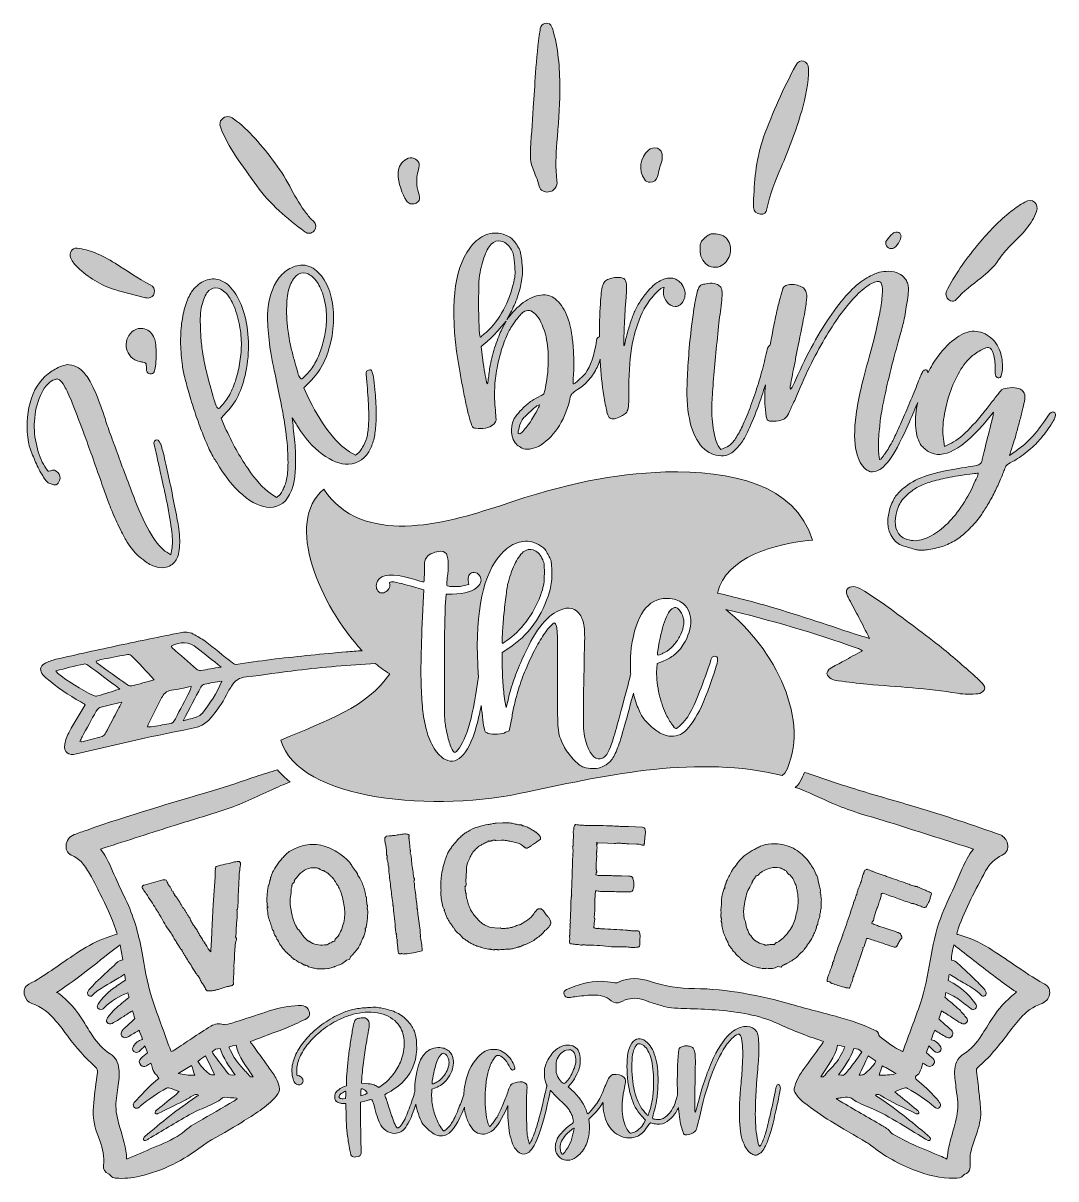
# Model space of a CAD drawing. Header units: inches. Extents: x 92 to 987, y -1041 to -39.
import ezdxf

# ---------------------------------------------------------------- set-up
doc = ezdxf.new("R2010")
doc.units = ezdxf.units.IN
doc.header["$MEASUREMENT"] = 0
doc.layers.add('Layer 1', color=7, linetype='Continuous')

# ---------------------------------------------------------------- blocks, each defined once
blk = doc.blocks.new('block 2')
at = {"layer": 'Layer 1', "true_color": 0xffffff}
h = blk.add_hatch(color=7, dxfattribs=at)
h.dxf.hatch_style = 2
edge = h.paths.add_edge_path()
edge.add_spline(control_points=[(539.6, -180.6), (540.7, -184.5), (543.8, -186.1), (547.7, -185.6), (552.5, -185.1), (555.5, -181), (554.9, -175.8), (553.5, -164.8), (554, -153.8), (554.8, -142.8), (556, -128), (557.3, -113.1), (557.4, -98.2), (557.5, -81.1), (556.5, -64), (552, -47.4), (551.5, -45.6), (551, -43.8), (550.3, -42.2), (549.4, -40.3), (547.8, -39.3), (545.6, -39.4), (543.4, -39.4), (542, -40.5), (541, -42.4), (540.5, -43.4), (540.4, -44.4), (540.3, -45.4), (538.4, -57.7), (537.3, -70.1), (536.4, -82.5), (535.7, -92.6), (535, -102.7), (534.4, -112.8), (533.6, -126.2), (532.3, -139.7), (531.9, -153.1), (531.8, -157.2), (532.5, -161.1), (533.9, -164.9), (535.8, -170.2), (538.1, -175.2), (539.6, -180.6)], knot_values=[0, 0, 0, 0, 1, 1, 1, 2, 2, 2, 3, 3, 3, 4, 4, 4, 5, 5, 5, 6, 6, 6, 7, 7, 7, 8, 8, 8, 9, 9, 9, 10, 10, 10, 11, 11, 11, 12, 12, 12, 13, 13, 13, 14, 14, 14, 14], degree=3, periodic=1)
h = blk.add_hatch(color=7, dxfattribs=at)
h.dxf.hatch_style = 2
edge = h.paths.add_edge_path()
edge.add_spline(control_points=[(731.3, -205), (734.3, -205.2), (736.2, -203.8), (736.9, -200.3), (739.5, -187.8), (744.1, -176), (749.2, -164.3), (756, -148.4), (762.2, -132.2), (767, -115.5), (770.4, -103.5), (772.8, -91.3), (773, -78.8), (773, -75.3), (771.3, -73), (768.5, -72.3), (765.8, -71.5), (763.9, -72.5), (762, -75.9), (751, -95.8), (741.8, -116.7), (734, -138.2), (727.8, -155.4), (726.2, -173.5), (725.3, -191.7), (725.3, -194.1), (725.2, -196.6), (725.3, -199.1), (725.4, -202.4), (727.9, -204.8), (731.3, -205)], knot_values=[0, 0, 0, 0, 1, 1, 1, 2, 2, 2, 3, 3, 3, 4, 4, 4, 5, 5, 5, 6, 6, 6, 7, 7, 7, 8, 8, 8, 9, 9, 9, 10, 10, 10, 10], degree=3, periodic=1)
h = blk.add_hatch(color=7, dxfattribs=at)
h.dxf.hatch_style = 2
edge = h.paths.add_edge_path()
edge.add_spline(control_points=[(276.4, -154.4), (282.2, -163.3), (288.7, -171.7), (294.8, -180.3), (306.2, -196.2), (320.9, -208.7), (336.4, -220.2), (339.2, -222.3), (342.2, -221.8), (344.4, -219.3), (346.7, -216.8), (346.4, -213.2), (344.2, -211.3), (341.8, -209.3), (339.8, -206.9), (337.9, -204.4), (332.8, -198), (328.7, -190.9), (325, -183.7), (316.6, -167.4), (305.5, -152.9), (293.3, -139.2), (287.7, -132.9), (281.6, -127.2), (274.7, -122.3), (273.2, -121.2), (271.7, -120.2), (269.8, -120.3), (266, -120.1), (261.3, -124), (263.3, -129.3), (266.7, -138.2), (271.2, -146.5), (276.4, -154.4)], knot_values=[0, 0, 0, 0, 1, 1, 1, 2, 2, 2, 3, 3, 3, 4, 4, 4, 5, 5, 5, 6, 6, 6, 7, 7, 7, 8, 8, 8, 9, 9, 9, 10, 10, 10, 11, 11, 11, 11], degree=3, periodic=1)
h = blk.add_hatch(color=7, dxfattribs=at)
h.dxf.hatch_style = 2
edge = h.paths.add_edge_path()
edge.add_spline(control_points=[(635.7, -177.3), (638.9, -177.2), (641.3, -175.4), (642.1, -172.2), (643.2, -167.8), (644.2, -163.3), (645.7, -159.1), (646.2, -157.9), (646.1, -156.5), (646.2, -156.1), (646.3, -151.1), (645, -148.7), (641.9, -147.8), (638.9, -146.9), (636.3, -147.7), (634, -149.6), (627, -155.4), (625.4, -167.3), (630.7, -174.7), (632, -176.5), (633.5, -177.3), (635.7, -177.3)], knot_values=[0, 0, 0, 0, 1, 1, 1, 2, 2, 2, 3, 3, 3, 4, 4, 4, 5, 5, 5, 6, 6, 6, 7, 7, 7, 7], degree=3, periodic=1)
h = blk.add_hatch(color=7, dxfattribs=at)
h.dxf.hatch_style = 2
edge = h.paths.add_edge_path()
edge.add_spline(control_points=[(427.8, -195.8), (430.2, -196.4), (432.5, -196), (434.3, -194.3), (436.2, -192.6), (436.3, -190.5), (435.5, -188.2), (433.7, -182.6), (432.7, -176.9), (433.8, -171), (434.2, -168.8), (434.9, -166.7), (435.3, -164.6), (436.3, -160.2), (434, -156.9), (429.5, -156.2), (427.1, -155.9), (424.9, -156.6), (423, -158.1), (418.8, -161.4), (417.1, -165.8), (417.2, -169.9), (417.3, -177.1), (420.9, -188.2), (424.5, -193.3), (425.3, -194.6), (426.4, -195.5), (427.8, -195.8)], knot_values=[0, 0, 0, 0, 1, 1, 1, 2, 2, 2, 3, 3, 3, 4, 4, 4, 5, 5, 5, 6, 6, 6, 7, 7, 7, 8, 8, 8, 9, 9, 9, 9], degree=3, periodic=1)
h = blk.add_hatch(color=7, dxfattribs=at)
h.dxf.hatch_style = 2
edge = h.paths.add_edge_path()
edge.add_spline(control_points=[(895.8, -280), (897.9, -281), (899.6, -280.3), (901, -278.7), (907.2, -271.7), (914.8, -266.1), (922.1, -260.3), (927.9, -255.7), (933.4, -250.8), (937.6, -244.6), (940.6, -240.2), (944, -236.2), (947.7, -232.3), (952.5, -227.4), (957.5, -222.7), (961.9, -217.4), (965.5, -212.9), (968.6, -208.2), (970.5, -202.7), (971.6, -199.3), (971, -196.5), (968.7, -194.6), (966.4, -192.6), (963.6, -192.5), (960.4, -194.4), (956.2, -196.7), (952.2, -199.5), (948.5, -202.4), (938.1, -210.6), (929.2, -220.1), (920.7, -230.1), (910.4, -242.4), (901.1, -255.3), (893.6, -269.4), (892.8, -270.9), (891.9, -272.3), (892, -274.2), (892.3, -276.7), (893.3, -278.9), (895.8, -280)], knot_values=[0, 0, 0, 0, 1, 1, 1, 2, 2, 2, 3, 3, 3, 4, 4, 4, 5, 5, 5, 6, 6, 6, 7, 7, 7, 8, 8, 8, 9, 9, 9, 10, 10, 10, 11, 11, 11, 12, 12, 12, 13, 13, 13, 13], degree=3, periodic=1)
h = blk.add_hatch(color=7, dxfattribs=at)
h.dxf.hatch_style = 2
edge = h.paths.add_edge_path()
edge.add_spline(control_points=[(844.9, -234.8), (845.1, -234.7), (845.6, -234.7), (846.1, -234.6), (849, -233.7), (853.5, -226.6), (853.1, -223.7), (852.8, -221.7), (851.8, -220.7), (849.9, -220.5), (848.2, -220.3), (846.7, -220.7), (845.6, -221.9), (843.9, -223.6), (842.2, -225.4), (840.7, -227.3), (839.5, -228.9), (839.5, -230.7), (840.5, -232.4), (841.4, -234), (842.8, -234.7), (844.9, -234.8)], knot_values=[0, 0, 0, 0, 1, 1, 1, 2, 2, 2, 3, 3, 3, 4, 4, 4, 5, 5, 5, 6, 6, 6, 7, 7, 7, 7], degree=3, periodic=1)
h = blk.add_hatch(color=7, dxfattribs=at)
h.dxf.hatch_style = 2
edge = h.paths.add_edge_path()
edge.add_spline(control_points=[(471.6, -346.4), (472.5, -351.1), (473.4, -355.8), (474.3, -360.4), (475.2, -365.1), (476.1, -369.4), (477.1, -373.5), (478, -377.5), (478.9, -381.1), (479.8, -384.1), (480.7, -387), (481.4, -388.7), (481.7, -389.3), (482.1, -389.8), (482.9, -390.2), (484.4, -390.5), (487.2, -390.9), (490, -390.9), (492.9, -390.3), (495.8, -389.7), (498, -388.8), (499.4, -387.6), (500.9, -386.5), (501.8, -385.3), (502, -384.1), (502.2, -383.7), (502.2, -382.1), (501.9, -379.2), (501.7, -376.4), (501.5, -373.3), (501.1, -370), (500.8, -363.1), (500.8, -357), (501.2, -351.5), (501.6, -346), (502.5, -340), (504, -333.6), (504.9, -329.3), (506.2, -324.6), (507.9, -319.4), (509.7, -314.2), (511.3, -310), (513, -306.9), (514.6, -303.7), (516.8, -300.4), (519.4, -296.8), (522.1, -293.3), (524.2, -290.9), (525.6, -289.8), (529.3, -287.4), (532.9, -288), (536.3, -291.6), (539.8, -295.2), (542.6, -301), (544.9, -309), (546.5, -315.2), (547.4, -322.2), (547.4, -330.1), (547.5, -338), (546.7, -346.2), (545, -354.6), (544.4, -357.8), (543.9, -359.8), (543.5, -360.6), (543, -361.3), (542.1, -361.9), (540.6, -362.5), (538.1, -363.6), (535.6, -365), (533, -366.7), (530.4, -368.5), (528.1, -370.4), (525.9, -372.5), (523.8, -374.6), (521.9, -376.8), (520.1, -378.9), (518.4, -381.1), (517.2, -383.1), (516.6, -384.9), (515.7, -387.4), (515.4, -390.3), (515.6, -393.7), (515.9, -397.2), (516.6, -399.8), (517.8, -401.7), (519, -403.5), (520.2, -404.9), (521.4, -405.7), (522.6, -406.6), (524.1, -407.4), (525.9, -408.2), (528, -408.8), (530.4, -408.7), (533.3, -408.1), (536.2, -407.5), (538.9, -406.4), (541.3, -404.8), (547.3, -400.8), (552.6, -395.2), (557.1, -388), (561.5, -380.8), (564.6, -372.6), (566.4, -363.6), (566.7, -362.4), (567.2, -361.4), (567.9, -360.6), (568.6, -359.8), (570.2, -358.6), (572.8, -357), (576.3, -354.8), (579.6, -352), (582.6, -348.5), (585.6, -345), (587.9, -341.4), (589.7, -337.7), (590.5, -336), (591.3, -334), (592, -331.7), (592.1, -331.3), (592.2, -330.9), (592.3, -330.6), (592.4, -332.6), (592.5, -334.5), (592.6, -336.4), (593.3, -346.7), (594.4, -356.5), (596.1, -365.7), (597.1, -371.4), (597.9, -375.3), (598.5, -377.5), (599.1, -379.6), (599.9, -381), (600.9, -381.6), (602.7, -382.9), (605.9, -382.4), (610.6, -380), (612.2, -379.2), (613.4, -378.5), (614.3, -377.8), (615.1, -377.1), (615.8, -376), (616.3, -374.4), (616.8, -372.8), (617.1, -370.6), (617.1, -367.6), (617.2, -364.7), (617.2, -360.6), (617.2, -355.3), (617.3, -340.2), (618.3, -327.6), (620.2, -317.6), (622.1, -307.6), (625, -298.5), (628.8, -290.4), (631, -285.9), (633.7, -281.6), (637, -277.4), (640.3, -273.3), (643.3, -270.4), (646.1, -268.8), (647, -268.4), (647.6, -268.3), (647.7, -268.5), (647.8, -268.7), (647.6, -269.5), (647.3, -270.9), (646.7, -274.2), (647.5, -277.4), (649.7, -280.4), (651.9, -283.5), (654.4, -285), (657.4, -285), (658.9, -284.9), (660.3, -284.4), (661.6, -283.5), (662.9, -282.5), (663.9, -281.2), (664.7, -279.6), (665.5, -278), (665.9, -276.3), (666, -274.4), (666.1, -272.6), (665.7, -270.8), (664.9, -269), (663.1, -264.7), (660.3, -262), (656.6, -260.8), (652.9, -259.7), (648.8, -260.3), (644.3, -262.7), (642.3, -263.7), (640.3, -265.1), (638.1, -267.1), (636, -269.1), (633.9, -271.4), (631.8, -273.9), (629.8, -276.5), (627.8, -279.3), (626, -282.2), (624.1, -285.2), (622.6, -288.1), (621.5, -291.1), (620.1, -294.2), (618.8, -298.1), (617.4, -302.7), (616.1, -307.4), (614.9, -311.7), (614, -315.8), (613.4, -318.4), (613.1, -319.3), (613, -318.5), (612.9, -317.7), (612.9, -313.9), (613.1, -307), (613.2, -303.1), (613.4, -298.5), (613.7, -293.2), (614, -287.9), (614.3, -283.5), (614.6, -279.9), (615.2, -272.9), (615.3, -268.2), (615.1, -265.8), (614.9, -263.4), (614.1, -261.8), (612.8, -260.8), (611.8, -260.2), (610.4, -259.9), (608.8, -259.8), (607.1, -259.7), (605.4, -259.8), (603.6, -260.1), (601.9, -260.4), (600.2, -260.9), (598.8, -261.6), (597.3, -262.3), (596.3, -263.2), (595.7, -264.2), (594.5, -265.9), (593.7, -269.6), (593.1, -275.2), (592.6, -280.8), (592.1, -289.7), (591.8, -301.9), (591.8, -305), (591.8, -308.1), (591.8, -311.2), (590.3, -311.5), (589.4, -312.5), (589.3, -314.3), (587.3, -327.2), (584.1, -336.7), (579.6, -342.9), (579.1, -343.6), (578.2, -344.4), (577.1, -345.6), (575.9, -346.7), (574.8, -347.7), (573.7, -348.7), (572.6, -349.7), (571.6, -350.6), (570.7, -351.3), (569.8, -352), (569.3, -352.2), (569, -352), (568.8, -351.9), (568.8, -350.9), (568.9, -349.2), (569, -347.6), (569.1, -345.5), (569.3, -343.1), (569.5, -340), (569.6, -336.3), (569.6, -332.3), (569.5, -328.3), (569.3, -324.2), (569, -320.1), (568.7, -316), (568.2, -312), (567.6, -308.2), (567, -304.4), (566.4, -301.4), (565.7, -299.1), (563.8, -292.4), (561.1, -286.9), (557.6, -282.5), (554, -278.2), (550.3, -275.7), (546.3, -275.1), (541.7, -274.5), (536.7, -275.4), (531.5, -278.1), (526.2, -280.7), (521.3, -284.6), (516.8, -289.9), (516.8, -289.9), (511.5, -296.1), (511.5, -296.1), (511.5, -296.1), (514.7, -290.4), (514.7, -290.4), (516.9, -286.4), (518.9, -281.8), (520.7, -276.6), (522.5, -271.3), (523.6, -266.7), (524.2, -262.7), (524.7, -260.1), (525, -257.7), (525.1, -255.5), (525.1, -253.3), (524.9, -250.3), (524.5, -246.4), (524.3, -244.1), (524, -242.2), (523.8, -240.9), (523.5, -239.5), (523.3, -238.3), (523.1, -237.4), (522.9, -236.4), (522.6, -235.6), (522.1, -234.8), (521.6, -234.1), (521, -233.1), (520.3, -231.8), (518.4, -228.6), (516.3, -226.3), (514.1, -224.9), (511.8, -223.4), (509.2, -222.4), (506.2, -221.7), (501.1, -220.7), (496.3, -221.3), (491.6, -223.6), (486.9, -225.9), (482.8, -229.5), (479.4, -234.4), (465.4, -253), (462, -285.8), (469.2, -332.6), (469.9, -337), (470.7, -341.6), (471.6, -346.4)], knot_values=[0, 0, 0, 0, 1, 1, 1, 2, 2, 2, 3, 3, 3, 4, 4, 4, 5, 5, 5, 6, 6, 6, 7, 7, 7, 8, 8, 8, 9, 9, 9, 10, 10, 10, 11, 11, 11, 12, 12, 12, 13, 13, 13, 14, 14, 14, 15, 15, 15, 16, 16, 16, 17, 17, 17, 18, 18, 18, 19, 19, 19, 20, 20, 20, 21, 21, 21, 22, 22, 22, 23, 23, 23, 24, 24, 24, 25, 25, 25, 26, 26, 26, 27, 27, 27, 28, 28, 28, 29, 29, 29, 30, 30, 30, 31, 31, 31, 32, 32, 32, 33, 33, 33, 34, 34, 34, 35, 35, 35, 36, 36, 36, 37, 37, 37, 38, 38, 38, 39, 39, 39, 40, 40, 40, 41, 41, 41, 42, 42, 42, 43, 43, 43, 44, 44, 44, 45, 45, 45, 46, 46, 46, 47, 47, 47, 48, 48, 48, 49, 49, 49, 50, 50, 50, 51, 51, 51, 52, 52, 52, 53, 53, 53, 54, 54, 54, 55, 55, 55, 56, 56, 56, 57, 57, 57, 58, 58, 58, 59, 59, 59, 60, 60, 60, 61, 61, 61, 62, 62, 62, 63, 63, 63, 64, 64, 64, 65, 65, 65, 66, 66, 66, 67, 67, 67, 68, 68, 68, 69, 69, 69, 70, 70, 70, 71, 71, 71, 72, 72, 72, 73, 73, 73, 74, 74, 74, 75, 75, 75, 76, 76, 76, 77, 77, 77, 78, 78, 78, 79, 79, 79, 80, 80, 80, 81, 81, 81, 82, 82, 82, 83, 83, 83, 84, 84, 84, 85, 85, 85, 86, 86, 86, 87, 87, 87, 88, 88, 88, 89, 89, 89, 90, 90, 90, 91, 91, 91, 92, 92, 92, 93, 93, 93, 94, 94, 94, 95, 95, 95, 96, 96, 96, 97, 97, 97, 98, 98, 98, 99, 99, 99, 100, 100, 100, 101, 101, 101, 102, 102, 102, 103, 103, 103, 104, 104, 104, 105, 105, 105, 106, 106, 106, 107, 107, 107, 108, 108, 108, 109, 109, 109, 110, 110, 110, 111, 111, 111, 112, 112, 112, 113, 113, 113, 114, 114, 114, 114], degree=3, periodic=1)
edge = h.paths.add_edge_path()
edge.add_spline(control_points=[(539, -372.6), (538.3, -373.9), (537.5, -375.6), (536.4, -377.5), (535.3, -379.3), (534.1, -381.3), (532.9, -383.3), (531.6, -385.3), (530.4, -387.1), (529.2, -388.6), (527.8, -390.3), (526.4, -391.8), (525.2, -393.2), (524, -394.5), (523.1, -395.2), (522.8, -395.2), (521.8, -395.3), (521.3, -395.1), (521.2, -394.6), (521.2, -394.1), (521.5, -392.5), (522.2, -389.6), (522.6, -386.8), (524, -384), (526.3, -381.2), (527.2, -380.3), (528.3, -379.2), (529.8, -377.9), (531.2, -376.5), (532.6, -375.3), (534, -374), (535.3, -372.8), (536.5, -371.8), (537.6, -371.1), (538.7, -370.4), (539.4, -370.1), (539.6, -370.3), (539.8, -370.5), (539.6, -371.2), (539, -372.6)], knot_values=[0, 0, 0, 0, 1, 1, 1, 2, 2, 2, 3, 3, 3, 4, 4, 4, 5, 5, 5, 6, 6, 6, 7, 7, 7, 8, 8, 8, 9, 9, 9, 10, 10, 10, 11, 11, 11, 12, 12, 12, 13, 13, 13, 13], degree=3, periodic=1)
edge = h.paths.add_edge_path()
edge.add_spline(control_points=[(507.1, -304.5), (505.4, -308.3), (503.6, -313), (501.6, -318.7), (499.7, -324.5), (498.2, -330.2), (497.1, -336.1), (496.7, -337.9), (496.4, -339.9), (496.1, -342.1), (495.9, -344.3), (495.6, -346.2), (495.4, -347.8), (495.1, -350.2), (494.9, -351.6), (494.8, -351.9), (494.8, -352.2), (494.5, -351.9), (494, -350.9), (493.7, -350.2), (493.3, -348.1), (492.8, -344.8), (492.2, -341.6), (491.6, -338), (491, -334.1), (491, -334.1), (489.2, -319.5), (489.2, -319.5), (489.2, -319.5), (494.3, -315.4), (494.3, -315.4), (495.7, -314.2), (497.5, -312.6), (499.6, -310.4), (501.7, -308.2), (503.5, -306.2), (505.1, -304.4), (505.1, -304.4), (510.8, -297.6), (510.8, -297.6), (510.8, -297.6), (507.1, -304.5), (507.1, -304.5)], knot_values=[0, 0, 0, 0, 1, 1, 1, 2, 2, 2, 3, 3, 3, 4, 4, 4, 5, 5, 5, 6, 6, 6, 7, 7, 7, 8, 8, 8, 9, 9, 9, 10, 10, 10, 11, 11, 11, 12, 12, 12, 13, 13, 13, 14, 14, 14, 14], degree=3, periodic=1)
edge = h.paths.add_edge_path()
edge.add_spline(control_points=[(487.1, -273.8), (487.1, -268.1), (487.3, -263.6), (487.5, -260.4), (488.4, -253.8), (489.8, -247.9), (491.6, -242.7), (493.4, -237.5), (495.5, -233.5), (498, -230.9), (500.5, -228.5), (503.3, -227.6), (506.4, -228.2), (509.6, -228.9), (512.3, -230.9), (514.7, -234.4), (515.8, -236.3), (516.6, -237.9), (516.9, -239.2), (517.3, -240.6), (517.7, -243.3), (518.1, -247.4), (518.5, -251.3), (518.7, -254.3), (518.6, -256.4), (518.6, -258.4), (518.2, -260.9), (517.5, -263.7), (515.7, -272.2), (512.7, -280.3), (508.6, -287.9), (504.4, -295.6), (499.5, -302), (493.8, -307.1), (492.3, -308.3), (491.1, -309.3), (490.2, -310.2), (489.3, -311.1), (488.8, -311.5), (488.6, -311.5), (488.2, -311.6), (487.9, -309.5), (487.6, -305.4), (487.4, -301.3), (487.2, -296.4), (487.1, -290.8), (487, -285.2), (487, -279.5), (487.1, -273.8)], knot_values=[0, 0, 0, 0, 1, 1, 1, 2, 2, 2, 3, 3, 3, 4, 4, 4, 5, 5, 5, 6, 6, 6, 7, 7, 7, 8, 8, 8, 9, 9, 9, 10, 10, 10, 11, 11, 11, 12, 12, 12, 13, 13, 13, 14, 14, 14, 15, 15, 15, 16, 16, 16, 16], degree=3, periodic=1)
h = blk.add_hatch(color=7, dxfattribs=at)
h.dxf.hatch_style = 2
edge = h.paths.add_edge_path()
edge.add_spline(control_points=[(685.3, -249.1), (687.2, -250.4), (689.5, -251), (692.3, -250.9), (695, -250.8), (697.2, -250), (698.9, -248.6), (702.7, -245.5), (704.8, -241.7), (705.3, -237.2), (705.8, -232.7), (704.5, -228.8), (701.4, -225.4), (700.3, -224.4), (699.3, -223.7), (698.5, -223.3), (697.6, -222.9), (696.1, -222.6), (694, -222.2), (691.8, -221.9), (690.3, -221.8), (689.3, -221.9), (688.3, -222), (687.2, -222.5), (685.9, -223.2), (684.1, -224.4), (682.4, -225.9), (680.9, -227.5), (680, -228.7), (679.5, -229.7), (679.2, -230.7), (679, -231.6), (678.8, -233.3), (678.9, -235.7), (678.7, -241.1), (680.8, -245.6), (685.3, -249.1)], knot_values=[0, 0, 0, 0, 1, 1, 1, 2, 2, 2, 3, 3, 3, 4, 4, 4, 5, 5, 5, 6, 6, 6, 7, 7, 7, 8, 8, 8, 9, 9, 9, 10, 10, 10, 11, 11, 11, 12, 12, 12, 12], degree=3, periodic=1)
h = blk.add_hatch(color=7, dxfattribs=at)
h.dxf.hatch_style = 2
edge = h.paths.add_edge_path()
edge.add_spline(control_points=[(139.4, -250.9), (148.8, -259.7), (159.4, -266.5), (171.7, -270.3), (180.5, -273), (189.4, -275), (198.3, -277.3), (199.1, -277.5), (199.9, -277.6), (200.6, -277.6), (203.4, -277.5), (205.3, -275.9), (205.9, -273.3), (206.5, -270.3), (205.4, -267.6), (202.5, -266.1), (191.8, -260.8), (182.2, -253.7), (172, -247.5), (166.3, -243.9), (160.5, -240.6), (154.2, -238.2), (149.4, -236.3), (144.6, -235), (139.1, -234.5), (134.7, -233.7), (131.6, -238.7), (133.7, -243.1), (135.1, -246), (137, -248.7), (139.4, -250.9)], knot_values=[0, 0, 0, 0, 1, 1, 1, 2, 2, 2, 3, 3, 3, 4, 4, 4, 5, 5, 5, 6, 6, 6, 7, 7, 7, 8, 8, 8, 9, 9, 9, 10, 10, 10, 10], degree=3, periodic=1)
h = blk.add_hatch(color=7, dxfattribs=at)
h.dxf.hatch_style = 2
edge = h.paths.add_edge_path()
edge.add_spline(control_points=[(230.4, -336.4), (230.8, -339.6), (231.6, -343.5), (232.8, -348.3), (234.1, -353), (235.5, -358.1), (237.1, -363.6), (238.7, -369.1), (240.5, -374.6), (242.4, -380.3), (244.4, -385.9), (246.4, -391.3), (248.4, -396.5), (250.4, -401.6), (252.4, -406.2), (254.4, -410.3), (256.4, -414.4), (258.2, -417.6), (259.9, -419.7), (266.7, -431.6), (274.2, -441.1), (282.6, -448.3), (291, -455.4), (298.8, -459), (306, -459.1), (314.8, -459), (321.1, -454.1), (324.8, -444.3), (326.3, -441), (327.2, -437.1), (327.7, -432.7), (328.2, -428.4), (328.4, -423.4), (328.4, -417.9), (328.5, -412.9), (328.2, -407), (327.5, -400.2), (326.8, -393.3), (326.1, -387.1), (325.4, -381.5), (326.2, -382.7), (327, -383.9), (327.7, -385), (328.5, -386.1), (329.3, -387.3), (330.1, -388.7), (336.3, -398.9), (343.5, -407), (351.5, -412.9), (359.5, -418.9), (367, -421.8), (374.2, -421.6), (382.9, -421.2), (389.3, -416.6), (393.4, -407.9), (394.9, -404.8), (396, -401.4), (396.7, -397.7), (397.4, -394), (397.9, -389.6), (398.2, -384.6), (398.4, -381.2), (398.4, -377.3), (398.2, -372.9), (398.1, -368.4), (397.8, -364), (397.4, -359.8), (397.1, -355.7), (396.7, -351.9), (396.2, -348.5), (395.8, -345.2), (395.3, -342.9), (394.8, -341.9), (394.4, -340.7), (394.1, -340.1), (393.7, -339.9), (393.3, -339.7), (392.6, -339.8), (391.5, -340.1), (390.5, -340.4), (390, -340.7), (389.8, -341.1), (389.6, -341.5), (389.5, -342.4), (389.5, -343.8), (390.4, -352.6), (391, -360.2), (391.4, -366.8), (391.8, -373.4), (391.9, -379.1), (391.8, -383.9), (391.7, -388.8), (391.2, -392.9), (390.6, -396.3), (389.9, -399.7), (388.9, -402.7), (387.6, -405.1), (386.9, -406.4), (386.2, -407.6), (385.3, -408.9), (384.5, -410.2), (383.7, -411.2), (382.9, -411.8), (382.9, -411.8), (380.4, -413.8), (380.4, -413.8), (380.4, -413.8), (375.2, -410.8), (375.2, -410.8), (369.1, -407.1), (362.9, -401), (356.5, -392.4), (350.1, -383.8), (344.1, -373.6), (338.4, -361.8), (338.4, -361.8), (335.5, -355.3), (335.5, -355.3), (335.5, -355.3), (340.4, -350.4), (340.4, -350.4), (345.2, -345.8), (349, -340.9), (351.8, -335.5), (354.7, -330.1), (357, -323.7), (358.8, -316.3), (360.7, -308.4), (361.5, -300.6), (361.3, -292.9), (361.1, -285.3), (360, -278.4), (358, -272.2), (356, -266.1), (353.1, -260.9), (349.5, -256.8), (345.9, -252.7), (341.6, -250.2), (336.8, -249.2), (333.2, -248.7), (329.2, -249.4), (325, -251.3), (320.8, -253.2), (317.2, -256.1), (314.2, -259.9), (307.8, -268.4), (304.5, -279.2), (304.2, -292.3), (304, -305.3), (305.8, -321.3), (309.9, -340.4), (313.7, -357.3), (316.5, -371.6), (318.4, -383.3), (320.3, -394.9), (321.4, -404.6), (321.7, -412.3), (322, -420), (321.9, -426), (321.3, -430.4), (320.7, -434.8), (319.9, -438.3), (318.8, -440.9), (318.2, -442.1), (317.5, -443.5), (316.7, -445.1), (316, -446.7), (315.2, -447.8), (314.4, -448.4), (314.4, -448.4), (311.9, -450.4), (311.9, -450.4), (311.9, -450.4), (306.4, -446.6), (306.4, -446.6), (300.2, -442.4), (293.7, -435.2), (286.9, -425.2), (280.1, -415.2), (273.5, -403.3), (267.2, -389.4), (267.2, -389.4), (263.9, -381.8), (263.9, -381.8), (263.9, -381.8), (268.7, -376.6), (268.7, -376.6), (273.4, -371.7), (277, -366.2), (279.6, -360.1), (282.3, -354.1), (284.4, -346.9), (285.9, -338.6), (287.5, -329.7), (288, -320.9), (287.4, -312.1), (286.9, -303.3), (285.4, -295.4), (283.1, -288.3), (280.8, -281.2), (277.8, -275.3), (273.9, -270.4), (270, -265.5), (265.6, -262.5), (260.8, -261.4), (257, -260.5), (253, -261), (248.8, -263.1), (244.6, -265.1), (241.1, -268.2), (238.3, -272.3), (236.2, -275.4), (234.4, -279.3), (233, -284), (231.5, -288.6), (230.5, -293.8), (229.7, -299.5), (229, -305.1), (228.7, -311.1), (228.8, -317.5), (229, -323.8), (229.5, -330.1), (230.4, -336.4)], knot_values=[0, 0, 0, 0, 1, 1, 1, 2, 2, 2, 3, 3, 3, 4, 4, 4, 5, 5, 5, 6, 6, 6, 7, 7, 7, 8, 8, 8, 9, 9, 9, 10, 10, 10, 11, 11, 11, 12, 12, 12, 13, 13, 13, 14, 14, 14, 15, 15, 15, 16, 16, 16, 17, 17, 17, 18, 18, 18, 19, 19, 19, 20, 20, 20, 21, 21, 21, 22, 22, 22, 23, 23, 23, 24, 24, 24, 25, 25, 25, 26, 26, 26, 27, 27, 27, 28, 28, 28, 29, 29, 29, 30, 30, 30, 31, 31, 31, 32, 32, 32, 33, 33, 33, 34, 34, 34, 35, 35, 35, 36, 36, 36, 37, 37, 37, 38, 38, 38, 39, 39, 39, 40, 40, 40, 41, 41, 41, 42, 42, 42, 43, 43, 43, 44, 44, 44, 45, 45, 45, 46, 46, 46, 47, 47, 47, 48, 48, 48, 49, 49, 49, 50, 50, 50, 51, 51, 51, 52, 52, 52, 53, 53, 53, 54, 54, 54, 55, 55, 55, 56, 56, 56, 57, 57, 57, 58, 58, 58, 59, 59, 59, 60, 60, 60, 61, 61, 61, 62, 62, 62, 63, 63, 63, 64, 64, 64, 65, 65, 65, 66, 66, 66, 67, 67, 67, 68, 68, 68, 69, 69, 69, 70, 70, 70, 71, 71, 71, 72, 72, 72, 73, 73, 73, 74, 74, 74, 74], degree=3, periodic=1)
edge = h.paths.add_edge_path()
edge.add_spline(control_points=[(320.9, -297.4), (320.7, -293.9), (320.6, -289.7), (320.7, -284.7), (320.8, -278.3), (321.6, -272.8), (323.1, -268.2), (324.7, -263.6), (326.7, -260.3), (329.1, -258.2), (331.6, -256.1), (334.3, -255.4), (337.2, -256), (340.2, -256.6), (343.2, -258.8), (346.2, -262.6), (348.5, -265.4), (350.5, -269.6), (352.3, -275.2), (354, -280.9), (355, -286.2), (355.1, -291.3), (355.4, -296.1), (355.1, -301), (354.4, -305.9), (353.6, -310.7), (352.5, -315.4), (351.2, -319.9), (349.8, -324.5), (348.1, -328.7), (346, -332.6), (343.9, -336.6), (341.7, -339.8), (339.2, -342.4), (336.3, -345.6), (334.5, -347.3), (333.9, -347.6), (333.2, -347.9), (332.5, -347.4), (331.7, -346), (331.1, -344.9), (330.5, -343), (329.7, -340.2), (328.9, -337.3), (328, -334.1), (327.1, -330.6), (326.1, -327.2), (325.2, -323.6), (324.4, -319.9), (323.5, -316.3), (322.9, -313.1), (322.5, -310.3), (321.7, -305.2), (321.2, -300.9), (320.9, -297.4)], knot_values=[0, 0, 0, 0, 1, 1, 1, 2, 2, 2, 3, 3, 3, 4, 4, 4, 5, 5, 5, 6, 6, 6, 7, 7, 7, 8, 8, 8, 9, 9, 9, 10, 10, 10, 11, 11, 11, 12, 12, 12, 13, 13, 13, 14, 14, 14, 15, 15, 15, 16, 16, 16, 17, 17, 17, 18, 18, 18, 18], degree=3, periodic=1)
edge = h.paths.add_edge_path()
edge.add_spline(control_points=[(247.7, -282.2), (249.1, -277.1), (251, -273.5), (253.3, -271.2), (255.7, -268.9), (258.4, -268.2), (261.4, -269), (264.5, -269.8), (267.6, -272.4), (270.8, -276.7), (271.9, -278.4), (273.1, -280.6), (274.3, -283.1), (275.5, -285.6), (276.5, -288.4), (277.5, -291.5), (278.4, -294.6), (279.2, -297.7), (279.8, -300.9), (280.4, -304.1), (280.8, -307.2), (281.1, -310.2), (281.6, -315.6), (281.5, -321.1), (281, -326.6), (280.4, -332.1), (279.5, -337.4), (278.3, -342.4), (277.1, -347.4), (275.5, -352.1), (273.6, -356.5), (271.7, -360.9), (269.5, -364.5), (267.2, -367.5), (264.3, -371.1), (262.6, -373), (262, -373.3), (261.4, -373.6), (260.6, -372.9), (259.6, -371.1), (259.1, -370), (258.4, -367.8), (257.4, -364.5), (256.5, -361.2), (255.5, -357.5), (254.3, -353.5), (253.2, -349.4), (252.1, -345.3), (251.1, -341.1), (250.1, -336.9), (249.3, -333.2), (248.8, -330.1), (247.8, -324.4), (247.2, -319.5), (246.7, -315.5), (246.3, -311.4), (246, -306.5), (245.9, -300.8), (245.6, -293.5), (246.2, -287.3), (247.7, -282.2)], knot_values=[0, 0, 0, 0, 1, 1, 1, 2, 2, 2, 3, 3, 3, 4, 4, 4, 5, 5, 5, 6, 6, 6, 7, 7, 7, 8, 8, 8, 9, 9, 9, 10, 10, 10, 11, 11, 11, 12, 12, 12, 13, 13, 13, 14, 14, 14, 15, 15, 15, 16, 16, 16, 17, 17, 17, 18, 18, 18, 19, 19, 19, 20, 20, 20, 20], degree=3, periodic=1)
h = blk.add_hatch(color=7, dxfattribs=at)
h.dxf.hatch_style = 2
edge = h.paths.add_edge_path()
edge.add_spline(control_points=[(985.4, -376.5), (983.8, -375.9), (982.3, -376.8), (980.9, -379.2), (976.3, -386.1), (971.8, -392.1), (967.3, -397.2), (962.9, -402.2), (958, -406.5), (952.7, -410.1), (952.7, -410.1), (947, -414.2), (947, -414.2), (947, -414.2), (950, -404.9), (950, -404.9), (950.8, -402.7), (951.6, -399.9), (952.5, -396.5), (953.5, -393), (954.4, -389.5), (955.4, -385.9), (956.4, -382.3), (957.3, -378.9), (958.1, -375.5), (958.9, -372.1), (959.5, -369.4), (960, -367.3), (961.4, -361.3), (959.7, -357.6), (955, -356), (953, -355.4), (950.4, -355.1), (947.3, -355.4), (944.2, -355.6), (942, -356.1), (940.7, -356.9), (940.2, -357.1), (939, -358.5), (937.1, -360.9), (935.1, -363.4), (932.9, -366.3), (930.3, -369.6), (916.2, -388.3), (904.4, -399.9), (894.9, -404.3), (894.9, -404.3), (890.8, -406.4), (890.8, -406.4), (890.8, -406.4), (890.1, -401.8), (890.1, -401.8), (889.1, -396.1), (889, -389.9), (890, -383), (890.9, -376.2), (892.4, -369.4), (894.5, -362.7), (896.6, -355.9), (899.3, -349.6), (902.5, -343.6), (905.7, -337.7), (909.3, -332.8), (913.2, -329.2), (915.6, -326.9), (918.6, -324.8), (922.1, -322.8), (925.7, -320.9), (927.9, -320.1), (928.9, -320.4), (930.7, -321), (932.2, -322.9), (933.2, -326.2), (934.2, -329.4), (934.7, -333.6), (934.6, -338.7), (934.6, -341.8), (934.8, -344), (935.3, -345.2), (935.7, -346.3), (936.6, -346.9), (937.8, -346.9), (939.6, -346.7), (940.6, -344.3), (940.9, -339.9), (941.2, -335.5), (940.8, -330.8), (939.5, -325.8), (938.2, -320.4), (935.3, -315.8), (931, -312.1), (926.6, -308.4), (921.8, -306.5), (916.4, -306.4), (911.7, -306.3), (906.6, -308.1), (901.3, -311.9), (895.9, -315.7), (890.4, -321.1), (885, -328.2), (881.8, -332.6), (878.9, -337.3), (876.4, -342.4), (876.4, -341.8), (876.2, -341.3), (875.9, -340.9), (875.3, -339.8), (874.4, -339.6), (873.1, -340.2), (872.6, -340.3), (872.1, -340.9), (871.5, -342), (870.9, -343.1), (870.3, -344.4), (869.6, -345.8), (868, -350.3), (866, -355.5), (863.5, -361.3), (861.1, -367.2), (858.6, -373), (856.2, -378.7), (853.7, -384.4), (851.4, -389.6), (849.3, -394.2), (847.2, -398.8), (845.5, -402.1), (844.4, -404.1), (842, -408.2), (839.8, -411.7), (837.8, -414.4), (835.8, -417.1), (834.7, -418.1), (834.5, -417.2), (833.8, -415.5), (833.5, -411.9), (833.5, -406.3), (833.5, -400.7), (833.9, -394.9), (834.6, -388.8), (834.9, -384.7), (835.7, -379.6), (836.7, -373.7), (837.8, -367.7), (839.1, -361.4), (840.6, -354.8), (842.1, -348.2), (843.8, -341.4), (845.5, -334.6), (847.3, -327.7), (849, -321.4), (850.6, -315.7), (852.3, -309.9), (853.6, -304.8), (854.7, -300.6), (855.8, -296.4), (856.7, -291.3), (857.6, -285.3), (858.4, -281.1), (858.9, -277.6), (859.2, -275), (859.5, -272.3), (859.6, -270.2), (859.5, -268.6), (859.4, -267), (859.1, -265.6), (858.6, -264.4), (858.1, -263.2), (857.4, -261.9), (856.5, -260.6), (853.6, -256.8), (848.9, -254.8), (842.6, -254.4), (839.4, -254.5), (836.7, -254.8), (834.4, -255.3), (832.1, -255.9), (829.1, -257.2), (825.3, -259.1), (816.1, -263.8), (806, -273.6), (795.1, -288.6), (784.2, -303.5), (773.7, -322.1), (763.7, -344.2), (760.5, -351.2), (758.5, -355.2), (758, -356.1), (757.4, -357.1), (757.1, -356.6), (757, -354.6), (757.1, -354), (757.4, -352.8), (757.7, -351), (758, -349.2), (758.5, -346.8), (759, -343.9), (759.5, -341), (760.2, -337.7), (760.9, -334.1), (761.7, -330.4), (762.4, -326.7), (763.1, -322.8), (765.4, -311.7), (767.1, -302.9), (768.4, -296.4), (769.7, -290), (770.5, -285), (771, -281.5), (771.4, -278), (771.5, -275.4), (771.2, -273.9), (770.8, -272.3), (770.3, -271), (769.5, -269.8), (768.7, -268.9), (767.4, -268.1), (765.8, -267.4), (764.1, -266.7), (762.4, -266.2), (760.6, -266), (758.9, -265.8), (757.1, -265.8), (755.4, -266.1), (753.6, -266.3), (752.4, -266.9), (751.6, -267.8), (751.1, -268.3), (750.5, -269.8), (749.7, -272.4), (749, -274.9), (748.1, -278.2), (747.1, -282.2), (746, -286.2), (745, -290.7), (744, -295.8), (742.9, -300.9), (741.9, -306.3), (740.9, -311.9), (740.5, -314.1), (740.1, -316.3), (739.8, -318.5), (739.6, -318.5), (739.4, -318.6), (739.2, -318.6), (738.6, -319), (738, -319.8), (737.5, -321), (737.1, -322.3), (736.4, -324.7), (735.6, -328.4), (734.4, -334), (732.8, -340.1), (730.9, -346.7), (729, -353.2), (726.9, -359.6), (724.7, -365.9), (722.5, -372.1), (720.3, -377.9), (718, -383.1), (715.8, -388.4), (713.8, -392.5), (712, -395.5), (709.8, -399.3), (707.9, -402), (706.4, -403.5), (704.9, -405.1), (703.1, -406.3), (700.9, -407.1), (700.9, -407.1), (696.9, -408.9), (696.9, -408.9), (696.9, -408.9), (695.3, -406.5), (695.3, -406.5), (693.5, -404.2), (692.1, -400.2), (691, -394.5), (689.9, -388.8), (689.2, -381.8), (689, -373.6), (689, -371), (689.3, -366.1), (689.8, -358.9), (690.3, -351.6), (690.9, -343.7), (691.7, -335), (692.5, -326.3), (693.4, -317.5), (694.3, -308.7), (695.2, -299.9), (696, -292.7), (696.8, -287.1), (697.3, -283.2), (697.7, -279.9), (697.9, -277.4), (698.2, -274.9), (698.2, -272.8), (697.9, -271.2), (697.7, -269.6), (697.1, -268.4), (696.3, -267.6), (695.4, -266.7), (694.4, -266), (693, -265.6), (690.9, -264.6), (688.4, -264.4), (685.4, -265), (683.6, -265.3), (682.1, -265.6), (681, -265.9), (679.9, -266.2), (679.1, -266.8), (678.4, -267.6), (677.8, -268.5), (677.2, -269.7), (676.8, -271.2), (676.4, -272.8), (675.9, -274.8), (675.4, -277.3), (674.2, -283.1), (673.1, -290.2), (672, -298.6), (670.9, -307), (670, -315.4), (669.3, -324), (668.6, -332.5), (668.1, -340.5), (667.8, -348.2), (667.5, -355.8), (667.4, -361.8), (667.7, -366.2), (669, -389.5), (675.4, -404.6), (686.7, -411.5), (689.2, -412.8), (691.9, -413.7), (694.9, -414.1), (697.9, -414.5), (700.7, -414.3), (703.1, -413.5), (705.1, -412.7), (707.4, -411), (709.9, -408.7), (712.4, -406.3), (714.7, -403.5), (716.7, -400.3), (718.7, -396.9), (721.2, -391.7), (724.1, -384.7), (727.1, -377.7), (729.8, -370.3), (732.5, -362.4), (733.5, -359.2), (734.5, -356), (735.5, -352.9), (734.9, -361.2), (734.9, -368.3), (735.5, -374.3), (736, -379.2), (736.6, -382.2), (737.2, -383.2), (737.8, -384.2), (739.7, -384.6), (742.9, -384.4), (748.4, -384.2), (752, -382.9), (753.8, -380.7), (754.2, -380.4), (755.1, -378.8), (756.4, -375.9), (757.8, -373.1), (759.2, -369.9), (760.9, -366.4), (769.4, -345.6), (778.1, -327.8), (786.8, -313.1), (795.4, -298.3), (804.2, -286.1), (813.2, -276.6), (817.4, -272.2), (821.6, -268.7), (825.8, -266), (830.1, -263.4), (833.1, -262.6), (834.7, -263.5), (836, -264.1), (836.7, -266.2), (836.9, -269.7), (837, -273.2), (836.7, -277.9), (835.8, -283.7), (834.9, -289.5), (833.6, -296.3), (831.8, -304.1), (830, -311.8), (827.9, -320.1), (825.5, -328.8), (819.8, -348.1), (816, -364.7), (814.2, -378.5), (812.3, -392.3), (812.4, -403.1), (814.4, -410.9), (816.3, -418.2), (818.9, -423.2), (822.4, -425.8), (824.4, -427.2), (825.8, -428), (826.6, -428.2), (827.5, -428.5), (829.1, -428.3), (831.4, -427.7), (835.6, -426.5), (839.9, -422.6), (844.4, -415.9), (849, -409.2), (854.3, -398.9), (860.4, -384.9), (863, -378.8), (865.4, -373.2), (867.5, -368), (867.4, -368.8), (867.2, -369.6), (867, -370.3), (865.7, -377.5), (865.3, -384.2), (865.8, -390.4), (866.4, -396.6), (868, -401.5), (870.6, -405.3), (871.4, -406.2), (872.3, -407.1), (873.4, -408.1), (874.6, -409.1), (875.6, -410), (876.6, -410.7), (889.5, -418.1), (906.7, -408.8), (928.1, -382.8), (928.1, -382.8), (933.3, -376.5), (933.3, -376.5), (933.3, -376.5), (932.5, -380.8), (932.5, -380.8), (932, -382.7), (931, -386.9), (929.4, -393.3), (927.7, -399.7), (925.8, -407.8), (923.5, -417.6), (923.2, -418.7), (922.8, -419.6), (922.5, -420.3), (922.1, -421), (921.4, -421.6), (920.3, -422.1), (919.3, -422.5), (917.6, -423), (915.3, -423.3), (913, -423.7), (909.7, -424.3), (905.6, -424.9), (893, -426.8), (883, -428.9), (875.7, -431.3), (868.4, -433.8), (862.1, -437), (856.9, -441.1), (852.9, -444.1), (850.1, -446.9), (848.4, -449.4), (846.6, -451.9), (845, -455.4), (843.5, -459.9), (839.8, -472.1), (841.5, -481.6), (848.3, -488.5), (849.9, -490), (851.3, -491.1), (852.6, -491.6), (853.9, -492.1), (856.5, -492.9), (860.5, -494), (862.5, -494.7), (864.2, -495.2), (865.4, -495.5), (866.7, -495.8), (867.9, -496), (869, -496.1), (870.1, -496.1), (871.3, -496.2), (872.4, -496.1), (873.6, -496.1), (875.1, -495.9), (877.1, -495.5), (882.1, -494.9), (886.5, -493.8), (890.5, -492.3), (894.4, -490.8), (898.2, -488.9), (901.8, -486.6), (905.1, -484.4), (908.5, -481.4), (912.3, -477.7), (916, -474), (919.2, -470.3), (921.9, -466.6), (923.4, -464.4), (925.2, -461.6), (927.3, -458.2), (929.4, -454.7), (931.4, -451.1), (933.4, -447.3), (935.3, -443.5), (937.2, -439.8), (938.8, -436.1), (940.4, -432.4), (941.7, -429.2), (942.6, -426.4), (943.2, -424.7), (943.8, -423.5), (944.4, -422.8), (945.1, -422.1), (946.8, -420.9), (949.6, -419.4), (953.4, -417.3), (957.6, -414.5), (962.2, -410.8), (966.8, -407.2), (970.5, -403.7), (973.2, -400.5), (974.5, -399.1), (975.9, -397.4), (977.3, -395.5), (978.8, -393.6), (980.1, -391.7), (981.4, -389.9), (982.6, -388), (983.7, -386.3), (984.6, -384.8), (985.6, -383.2), (986.1, -382.1), (986.4, -381.3), (987.3, -378.7), (986.9, -377.1), (985.4, -376.5)], knot_values=[0, 0, 0, 0, 1, 1, 1, 2, 2, 2, 3, 3, 3, 4, 4, 4, 5, 5, 5, 6, 6, 6, 7, 7, 7, 8, 8, 8, 9, 9, 9, 10, 10, 10, 11, 11, 11, 12, 12, 12, 13, 13, 13, 14, 14, 14, 15, 15, 15, 16, 16, 16, 17, 17, 17, 18, 18, 18, 19, 19, 19, 20, 20, 20, 21, 21, 21, 22, 22, 22, 23, 23, 23, 24, 24, 24, 25, 25, 25, 26, 26, 26, 27, 27, 27, 28, 28, 28, 29, 29, 29, 30, 30, 30, 31, 31, 31, 32, 32, 32, 33, 33, 33, 34, 34, 34, 35, 35, 35, 36, 36, 36, 37, 37, 37, 38, 38, 38, 39, 39, 39, 40, 40, 40, 41, 41, 41, 42, 42, 42, 43, 43, 43, 44, 44, 44, 45, 45, 45, 46, 46, 46, 47, 47, 47, 48, 48, 48, 49, 49, 49, 50, 50, 50, 51, 51, 51, 52, 52, 52, 53, 53, 53, 54, 54, 54, 55, 55, 55, 56, 56, 56, 57, 57, 57, 58, 58, 58, 59, 59, 59, 60, 60, 60, 61, 61, 61, 62, 62, 62, 63, 63, 63, 64, 64, 64, 65, 65, 65, 66, 66, 66, 67, 67, 67, 68, 68, 68, 69, 69, 69, 70, 70, 70, 71, 71, 71, 72, 72, 72, 73, 73, 73, 74, 74, 74, 75, 75, 75, 76, 76, 76, 77, 77, 77, 78, 78, 78, 79, 79, 79, 80, 80, 80, 81, 81, 81, 82, 82, 82, 83, 83, 83, 84, 84, 84, 85, 85, 85, 86, 86, 86, 87, 87, 87, 88, 88, 88, 89, 89, 89, 90, 90, 90, 91, 91, 91, 92, 92, 92, 93, 93, 93, 94, 94, 94, 95, 95, 95, 96, 96, 96, 97, 97, 97, 98, 98, 98, 99, 99, 99, 100, 100, 100, 101, 101, 101, 102, 102, 102, 103, 103, 103, 104, 104, 104, 105, 105, 105, 106, 106, 106, 107, 107, 107, 108, 108, 108, 109, 109, 109, 110, 110, 110, 111, 111, 111, 112, 112, 112, 113, 113, 113, 114, 114, 114, 115, 115, 115, 116, 116, 116, 117, 117, 117, 118, 118, 118, 119, 119, 119, 120, 120, 120, 121, 121, 121, 122, 122, 122, 123, 123, 123, 124, 124, 124, 125, 125, 125, 126, 126, 126, 127, 127, 127, 128, 128, 128, 129, 129, 129, 130, 130, 130, 131, 131, 131, 132, 132, 132, 133, 133, 133, 134, 134, 134, 135, 135, 135, 136, 136, 136, 137, 137, 137, 138, 138, 138, 139, 139, 139, 140, 140, 140, 141, 141, 141, 142, 142, 142, 143, 143, 143, 144, 144, 144, 145, 145, 145, 146, 146, 146, 147, 147, 147, 148, 148, 148, 149, 149, 149, 150, 150, 150, 151, 151, 151, 152, 152, 152, 153, 153, 153, 154, 154, 154, 155, 155, 155, 156, 156, 156, 157, 157, 157, 158, 158, 158, 159, 159, 159, 160, 160, 160, 161, 161, 161, 162, 162, 162, 163, 163, 163, 164, 164, 164, 165, 165, 165, 166, 166, 166, 167, 167, 167, 168, 168, 168, 169, 169, 169, 170, 170, 170, 171, 171, 171, 172, 172, 172, 173, 173, 173, 174, 174, 174, 175, 175, 175, 176, 176, 176, 177, 177, 177, 178, 178, 178, 179, 179, 179, 180, 180, 180, 181, 181, 181, 182, 182, 182, 182], degree=3, periodic=1)
edge = h.paths.add_edge_path()
edge.add_spline(control_points=[(919.5, -431.1), (919.2, -432.4), (918.5, -434.1), (917.4, -436), (914.3, -443.5), (910.7, -450.3), (906.6, -456.6), (902.4, -462.9), (898.1, -468.3), (893.5, -472.9), (888.8, -477.4), (884.1, -481), (879.3, -483.7), (874.5, -486.3), (869.8, -487.7), (865.2, -487.9), (862.9, -487.9), (860.6, -487.6), (858.2, -486.8), (855.7, -486), (853.9, -484.9), (852.7, -483.7), (847.6, -478.5), (846.6, -471.1), (849.8, -461.4), (850.9, -458.2), (851.7, -456), (852.5, -454.8), (853.2, -453.6), (854.6, -451.9), (856.8, -449.7), (859.2, -447.2), (861.9, -445.1), (864.7, -443.2), (867.5, -441.3), (870.7, -439.7), (874.5, -438.4), (878.2, -437), (882.6, -435.8), (887.5, -434.6), (892.4, -433.5), (898.3, -432.3), (905, -431.3), (908.7, -430.8), (911.9, -430.4), (914.8, -430), (917.6, -429.6), (919.2, -429.4), (919.7, -429.3), (919.9, -429.2), (919.9, -429.8), (919.5, -431.1)], knot_values=[0, 0, 0, 0, 1, 1, 1, 2, 2, 2, 3, 3, 3, 4, 4, 4, 5, 5, 5, 6, 6, 6, 7, 7, 7, 8, 8, 8, 9, 9, 9, 10, 10, 10, 11, 11, 11, 12, 12, 12, 13, 13, 13, 14, 14, 14, 15, 15, 15, 16, 16, 16, 17, 17, 17, 17], degree=3, periodic=1)
h = blk.add_hatch(color=7, dxfattribs=at)
h.dxf.hatch_style = 2
edge = h.paths.add_edge_path()
edge.add_spline(control_points=[(197.6, -304.4), (193.6, -303.2), (190.1, -304), (186.9, -306.7), (184.6, -308.7), (183, -311), (182.2, -313.6), (181.5, -316.3), (181.4, -318.9), (182, -321.5), (182.7, -324.1), (183.9, -326.4), (185.8, -328.5), (187.7, -330.6), (190.2, -332), (193.2, -332.7), (194.3, -332.9), (195.3, -333.1), (196.2, -333.3), (197.2, -333.4), (197.7, -333.6), (198, -333.7), (198.7, -333.8), (199.1, -335), (199.1, -337.3), (199.2, -339), (199.3, -340.2), (199.4, -340.9), (199.6, -341.5), (200, -342.2), (200.7, -342.7), (201.6, -343.4), (202.6, -343.6), (203.7, -343.3), (204.9, -342.9), (205.7, -342.1), (206.2, -340.8), (206.7, -339.4), (207.1, -337.3), (207.3, -334.7), (207.5, -332.1), (207.6, -329.3), (207.6, -326.4), (207.6, -323.4), (207.4, -320.7), (207.2, -318.1), (206.9, -315.6), (206.5, -313.7), (206, -312.4), (204.3, -308.2), (201.5, -305.5), (197.6, -304.4)], knot_values=[0, 0, 0, 0, 1, 1, 1, 2, 2, 2, 3, 3, 3, 4, 4, 4, 5, 5, 5, 6, 6, 6, 7, 7, 7, 8, 8, 8, 9, 9, 9, 10, 10, 10, 11, 11, 11, 12, 12, 12, 13, 13, 13, 14, 14, 14, 15, 15, 15, 16, 16, 16, 17, 17, 17, 17], degree=3, periodic=1)
h = blk.add_hatch(color=7, dxfattribs=at)
h.dxf.hatch_style = 2
edge = h.paths.add_edge_path()
edge.add_spline(control_points=[(99.4, -410.7), (100.9, -414.6), (102.6, -418.8), (104.6, -423), (106.6, -427.3), (108.7, -431), (110.9, -434.2), (113, -437.4), (114.9, -438.9), (116.5, -438.6), (120, -440.6), (122.5, -439.6), (123.9, -435.7), (124.9, -433.1), (124.4, -430.8), (122.4, -428.8), (120.5, -426.7), (118.4, -426.3), (116.1, -427.4), (115, -427.9), (114.3, -427.9), (113.9, -427.6), (113.5, -427.2), (112.6, -425.9), (111, -423.6), (108.1, -418.7), (105.8, -412.7), (104.1, -405.7), (102.4, -398.7), (101.7, -391.6), (102.1, -384.5), (102.6, -376.4), (104.3, -369), (107.3, -362.2), (110.3, -355.4), (113.9, -350.9), (118.1, -348.9), (119.6, -348.3), (120.6, -347.9), (121.3, -347.8), (122, -347.6), (122.9, -347.9), (123.8, -348.5), (125, -349.3), (126.5, -351.1), (128.2, -354.1), (130, -357.1), (132.1, -361.8), (134.8, -368.3), (137.4, -374.7), (140.6, -383.3), (144.6, -393.9), (148.5, -404.5), (153.3, -417.9), (159, -434.1), (161.3, -440.9), (163.3, -446.4), (164.9, -450.7), (166.5, -455.1), (167.9, -458.7), (169.1, -461.8), (170.3, -464.8), (171.5, -467.5), (172.6, -469.9), (173.7, -472.3), (175, -474.9), (176.3, -477.7), (178.2, -481.4), (179.9, -484.5), (181.4, -487.2), (182.9, -489.9), (184.4, -492.2), (185.9, -494.2), (187.4, -496.2), (189, -498), (190.7, -499.7), (192.5, -501.4), (194.4, -503), (196.5, -504.6), (199.3, -507), (202.5, -508.8), (206, -510.1), (209.6, -511.3), (212.5, -511.7), (214.9, -511.3), (218.9, -510.5), (222, -508.6), (224.3, -505.5), (226.2, -503.1), (227.3, -499.2), (227.8, -493.8), (228.3, -488.3), (228, -482.2), (226.9, -475.3), (226.2, -471.1), (225.1, -465.2), (223.6, -457.7), (222.1, -450.1), (220.6, -442.6), (219, -435), (217.3, -427.4), (215.8, -420.6), (214.4, -414.5), (212.9, -408.5), (211.9, -404.9), (211.4, -403.9), (210, -400.8), (208.5, -399.8), (207, -400.7), (205.5, -401.7), (205.3, -403.7), (206.4, -406.9), (206.6, -407.9), (207.2, -410.4), (208.1, -414.4), (209, -418.4), (210.1, -423), (211.2, -428.2), (212.4, -433.4), (213.5, -438.8), (214.7, -444.3), (215.9, -449.8), (216.9, -454.5), (217.6, -458.2), (219.5, -468.4), (220.8, -476.5), (221.4, -482.5), (221.9, -488.5), (221.8, -493.2), (221, -496.6), (221, -496.6), (220.4, -500.2), (220.4, -500.2), (220.4, -500.2), (216.8, -498), (216.8, -498), (212.5, -495.3), (208, -490.1), (203.3, -482.4), (198.6, -474.8), (194, -465), (189.5, -453.3), (186.7, -445.9), (183.9, -438.7), (181.2, -431.6), (178.5, -424.5), (176, -417.8), (173.7, -411.4), (171.3, -405), (169.2, -399.2), (167.3, -393.8), (165.4, -388.4), (163.8, -383.7), (162.6, -379.7), (159.9, -371.7), (157.3, -364.8), (154.9, -359.2), (152.5, -353.7), (150.1, -349.2), (147.7, -345.7), (145.3, -342.3), (142.9, -339.8), (140.4, -338.2), (138, -336.7), (135.3, -335.8), (132.3, -335.4), (130.2, -335.1), (127.4, -335.7), (123.9, -337.3), (120.4, -338.8), (117.1, -340.9), (113.9, -343.4), (106.5, -349.3), (101.3, -357.6), (98.3, -368.4), (95.4, -379.1), (94.9, -390.5), (96.9, -402.6), (97.1, -404), (98, -406.7), (99.4, -410.7)], knot_values=[0, 0, 0, 0, 1, 1, 1, 2, 2, 2, 3, 3, 3, 4, 4, 4, 5, 5, 5, 6, 6, 6, 7, 7, 7, 8, 8, 8, 9, 9, 9, 10, 10, 10, 11, 11, 11, 12, 12, 12, 13, 13, 13, 14, 14, 14, 15, 15, 15, 16, 16, 16, 17, 17, 17, 18, 18, 18, 19, 19, 19, 20, 20, 20, 21, 21, 21, 22, 22, 22, 23, 23, 23, 24, 24, 24, 25, 25, 25, 26, 26, 26, 27, 27, 27, 28, 28, 28, 29, 29, 29, 30, 30, 30, 31, 31, 31, 32, 32, 32, 33, 33, 33, 34, 34, 34, 35, 35, 35, 36, 36, 36, 37, 37, 37, 38, 38, 38, 39, 39, 39, 40, 40, 40, 41, 41, 41, 42, 42, 42, 43, 43, 43, 44, 44, 44, 45, 45, 45, 46, 46, 46, 47, 47, 47, 48, 48, 48, 49, 49, 49, 50, 50, 50, 51, 51, 51, 52, 52, 52, 53, 53, 53, 54, 54, 54, 55, 55, 55, 56, 56, 56, 57, 57, 57, 58, 58, 58, 59, 59, 59, 60, 60, 60, 60], degree=3, periodic=1)
h = blk.add_hatch(color=7, dxfattribs=at)
h.dxf.hatch_style = 2
edge = h.paths.add_edge_path()
edge.add_spline(control_points=[(120.8, -590.7), (117.4, -591.5), (114, -592.7), (111, -594.3), (106.7, -596.7), (106.4, -600.9), (109.7, -604.5), (110.4, -605.3), (111.3, -605.9), (112.1, -606.7), (121.5, -614.7), (131.5, -621.9), (142.4, -627.7), (143.6, -628.4), (144.7, -629.2), (146.1, -630.1), (141.4, -638), (136.7, -645.5), (132.5, -653.2), (130.6, -656.7), (129, -660.6), (128.4, -664.4), (127.3, -671.4), (131.5, -674.4), (138.5, -672.7), (158.5, -667.9), (178.5, -663.3), (198.6, -658.9), (212.5, -655.8), (226.6, -653.1), (240.6, -650.2), (247.4, -648.8), (252.5, -645.1), (256.7, -639.5), (261.6, -632.9), (266.6, -626.3), (270, -618.7), (270.8, -617.1), (272, -615.6), (272.9, -614), (275.8, -609.1), (279.9, -606.6), (285.8, -606), (300.5, -604.4), (315.2, -602), (330, -600.2), (352.4, -597.6), (375, -595.6), (397.5, -594.3), (401.7, -597.9), (405.9, -601), (410, -603.3), (390.6, -632.5), (354.8, -643.9), (315.7, -660.8), (330, -713.2), (451.1, -724.2), (529.6, -705.5), (601.3, -690.5), (676.8, -673.6), (750.2, -691.5), (750.2, -691.5), (752.5, -689.5), (752.5, -689.5), (776.1, -645.2), (743.4, -580.7), (701.2, -547.5), (739.8, -556.7), (777.8, -567.8), (815.2, -581.1), (816.4, -581.5), (817.5, -582.2), (819.6, -583.3), (813.7, -586.5), (808.7, -589.3), (803.7, -592.1), (799.7, -594.3), (795.5, -596.3), (791.7, -598.8), (790.3, -599.7), (788.7, -601.9), (788.9, -603.4), (789, -605), (790.9, -606.7), (792.4, -607.6), (794.3, -608.6), (796.6, -609.1), (798.7, -609.4), (807, -610.4), (815.3, -611.5), (823.6, -612.3), (849.8, -614.7), (876.1, -615.8), (902.1, -620.2), (907.9, -621.2), (914, -620.9), (920, -620.6), (921.8, -620.6), (924, -618.9), (925.1, -617.4), (926.5, -615.3), (925, -613.2), (923.4, -611.5), (921.4, -609.5), (919.6, -607.4), (917.4, -605.6), (907.1, -596.6), (896.9, -587.4), (886.1, -578.9), (870.6, -566.7), (854.7, -555), (838.8, -543.3), (833.2, -539.1), (827.3, -535.4), (821.4, -531.7), (818.9, -530.1), (816.2, -528.6), (813.4, -527.9), (811.5, -527.4), (809, -528), (807.3, -529), (805.3, -530.3), (805.4, -532.8), (806.3, -535), (806.8, -536.3), (807.4, -537.5), (808.1, -538.8), (810.9, -544), (813.8, -549.3), (816.6, -554.6), (819.5, -560.1), (822.3, -565.8), (825.8, -572.7), (822.4, -571.6), (820.3, -571), (818.3, -570.4), (792.2, -562), (766.2, -553), (739.8, -545.3), (724.6, -540.8), (709.3, -536.9), (693.9, -533.3), (701.9, -501.8), (743.2, -490.5), (776.3, -487.5), (761.6, -438.6), (705.5, -427.1), (649.1, -428.3), (601.9, -430.3), (565.7, -437.4), (505.6, -457.6), (456.6, -473.7), (386.6, -493.2), (352.8, -443.4), (318.4, -471.7), (349.6, -544.1), (386.1, -583.3), (381.5, -583.6), (376.9, -583.9), (372.3, -584.3), (351.8, -585.9), (331.4, -588.2), (311, -590.4), (300.8, -591.6), (290.6, -593.3), (280.4, -594.7), (278.2, -595), (276, -595.9), (273.7, -593.9), (265.9, -587.5), (258, -581.2), (250, -575.1), (246.8, -572.7), (243.2, -570.7), (239.7, -568.8), (236.2, -566.9), (232.4, -566.8), (228.4, -567.7), (210.8, -571.4), (193.2, -574.8), (175.6, -578.6), (157.3, -582.5), (139, -586.5), (120.8, -590.7)], knot_values=[0, 0, 0, 0, 1, 1, 1, 2, 2, 2, 3, 3, 3, 4, 4, 4, 5, 5, 5, 6, 6, 6, 7, 7, 7, 8, 8, 8, 9, 9, 9, 10, 10, 10, 11, 11, 11, 12, 12, 12, 13, 13, 13, 14, 14, 14, 15, 15, 15, 16, 16, 16, 17, 17, 17, 18, 18, 18, 19, 19, 19, 20, 20, 20, 21, 21, 21, 22, 22, 22, 23, 23, 23, 24, 24, 24, 25, 25, 25, 26, 26, 26, 27, 27, 27, 28, 28, 28, 29, 29, 29, 30, 30, 30, 31, 31, 31, 32, 32, 32, 33, 33, 33, 34, 34, 34, 35, 35, 35, 36, 36, 36, 37, 37, 37, 38, 38, 38, 39, 39, 39, 40, 40, 40, 41, 41, 41, 42, 42, 42, 43, 43, 43, 44, 44, 44, 45, 45, 45, 46, 46, 46, 47, 47, 47, 48, 48, 48, 49, 49, 49, 50, 50, 50, 51, 51, 51, 52, 52, 52, 53, 53, 53, 54, 54, 54, 55, 55, 55, 56, 56, 56, 57, 57, 57, 58, 58, 58, 59, 59, 59, 60, 60, 60, 61, 61, 61, 61], degree=3, periodic=1)
edge = h.paths.add_edge_path()
edge.add_spline(control_points=[(399.4, -523), (402.8, -516.8), (412.5, -516), (428.6, -520.7), (431.5, -521.7), (434, -522.4), (436.1, -522.9), (438.2, -523.4), (439.3, -523.6), (439.5, -523.6), (439.7, -523.6), (439.8, -522.7), (439.9, -520.8), (440, -519), (440.1, -516.8), (440.1, -514.2), (440.1, -509.7), (440.2, -506.8), (440.4, -505.7), (440.6, -504.5), (441.1, -503.3), (442.1, -502.1), (443.1, -500.8), (444.8, -499.6), (447.3, -498.6), (449.7, -497.6), (452, -497.1), (454.2, -497.1), (457.1, -497.1), (459.1, -498.5), (459.9, -501.2), (460.8, -504), (461, -509.1), (460.4, -516.6), (460, -519.1), (459.7, -521.4), (459.6, -523.3), (459.5, -525.3), (459.5, -526.4), (459.5, -526.6), (459.5, -527), (460, -527.3), (461.1, -527.4), (462.2, -527.6), (463.5, -527.7), (464.9, -527.7), (466.4, -527.7), (468, -527.7), (469.8, -527.6), (471.6, -527.5), (473.1, -527.3), (474.5, -526.9), (474.5, -526.9), (478.6, -526), (478.6, -526), (478.6, -526), (478, -522.4), (478, -522.4), (477.8, -519.9), (478.2, -518.1), (479.2, -517.1), (480.2, -516), (481.6, -515.4), (483.3, -515.5), (485.1, -515.6), (486.5, -516.4), (487.5, -517.7), (489.8, -520.7), (489.7, -523.7), (487.2, -526.9), (482.8, -531.8), (475.2, -534.2), (464.2, -534.2), (464.2, -534.2), (458.9, -534.2), (458.9, -534.2), (458.9, -534.2), (458, -545.1), (458, -545.1), (458, -546.7), (458, -549.3), (457.9, -552.9), (457.8, -556.5), (457.7, -560.9), (457.6, -565.9), (457.5, -570.9), (457.4, -576.4), (457.4, -582.3), (457.4, -588.3), (457.4, -594.4), (457.4, -600.4), (457.4, -611.2), (457.4, -619.7), (457.4, -625.8), (457.4, -631.8), (457.5, -636.6), (457.6, -639.9), (457.7, -643.2), (457.9, -645.7), (458.2, -647.4), (458.5, -649.1), (458.8, -650.9), (459.2, -652.8), (460.2, -657.7), (461.3, -661.8), (462.4, -665.1), (463.6, -668.3), (464.7, -670.3), (465.7, -671.1), (466.5, -671.9), (467.5, -671.3), (468.9, -669.3), (472.8, -664.8), (476.3, -657), (479.4, -645.9), (482.4, -634.8), (484.9, -621.4), (486.9, -605.7), (486.9, -605.7), (486.9, -605.7), (486.9, -605.7), (486.6, -602.3), (486.4, -599), (486.3, -595.7), (484.1, -548.4), (491, -516.3), (506.9, -499.2), (510.8, -494.7), (515.3, -491.5), (520.3, -489.8), (525.3, -488), (530.1, -487.9), (534.9, -489.5), (537.8, -490.5), (540.3, -491.8), (542.4, -493.4), (544.4, -495.1), (546.2, -497.6), (547.8, -501), (548.4, -502.3), (548.9, -503.4), (549.3, -504.2), (549.7, -505), (549.9, -505.9), (550, -506.8), (550.1, -507.8), (550.2, -509), (550.3, -510.4), (550.4, -511.7), (550.5, -513.6), (550.5, -516), (550.5, -519.9), (550.3, -522.9), (550, -525.1), (549.7, -527.3), (549.2, -529.6), (548.4, -532.2), (545.6, -542.2), (541.1, -551.5), (534.9, -560.3), (528.6, -569), (521.3, -575.9), (513.1, -581), (513.1, -581), (507.5, -584.8), (507.5, -584.8), (507.5, -584.8), (507.5, -594.6), (507.5, -594.6), (507.5, -599.9), (507.7, -605.3), (508.1, -610.7), (508.5, -616.2), (509, -621.5), (509.8, -626.6), (509.8, -626.6), (511, -632.5), (511, -632.5), (511, -632.5), (512.8, -624.9), (512.8, -624.9), (514.1, -619.2), (515.8, -613.7), (517.6, -608.4), (519.5, -603.1), (521.8, -597.4), (524.5, -591.3), (529.8, -579.2), (535, -569.6), (540.1, -562.8), (545.2, -555.9), (550.8, -551.1), (556.9, -548.3), (565.4, -544.6), (571.5, -546.2), (575.5, -553.1), (576.3, -554.6), (576.9, -556.2), (577.5, -557.9), (578.1, -559.6), (578.5, -561.8), (578.7, -564.5), (578.9, -567.3), (579, -570.9), (578.9, -575.3), (578.8, -579.7), (578.6, -585.4), (578.4, -592.5), (578.4, -596), (578.4, -599.9), (578.3, -604), (578.2, -608.1), (578.1, -612.1), (578, -616), (577.9, -620), (577.8, -623.7), (577.8, -627.2), (577.8, -630.8), (577.8, -633.8), (577.8, -636.4), (577.8, -640.3), (577.8, -643.5), (577.8, -645.9), (577.8, -648.4), (577.9, -650.5), (578.1, -652.3), (578.3, -654), (578.5, -655.5), (578.7, -656.8), (578.9, -658.1), (579.2, -659.4), (579.6, -660.8), (582.9, -672.4), (587.2, -677.8), (592.5, -677), (594.1, -676.8), (595.6, -675.9), (597, -674.5), (598.3, -673), (599.8, -670.4), (601.2, -666.5), (602.7, -662.7), (604.4, -657.3), (606.4, -650.3), (608.3, -643.4), (610.8, -634.3), (613.7, -623.1), (615.3, -617.4), (616.7, -612), (618, -606.9), (618.3, -605.7), (618.6, -604.5), (618.9, -603.5), (618.7, -601.3), (618.6, -599), (618.6, -596.6), (618.5, -590.1), (618.7, -584.8), (619.3, -580.7), (623.4, -552.3), (633.6, -538), (649.9, -538), (653.5, -538), (656.2, -538.4), (658.2, -539.1), (660.1, -539.8), (662.2, -540.9), (664.4, -542.5), (669.1, -546.6), (671.2, -552.2), (670.8, -559.2), (670.4, -566.3), (667.7, -573.5), (662.6, -580.7), (660.6, -583.3), (658.3, -585.6), (655.5, -587.6), (652.8, -589.7), (649.7, -591.3), (646.4, -592.5), (646.4, -592.5), (641.7, -594.3), (641.7, -594.3), (641.7, -594.3), (641.4, -599), (641.4, -599), (641.2, -601.9), (641.3, -605.1), (641.6, -608.4), (641.8, -611.7), (642.3, -615.1), (643, -618.5), (643.7, -622), (644.6, -625.4), (645.7, -628.7), (646.7, -632), (647.9, -635), (649.1, -637.5), (650.6, -640.9), (652.3, -643.9), (654.2, -646.7), (656.1, -649.4), (657.3, -650.8), (657.9, -650.8), (658.7, -650.8), (660.2, -649.6), (662.6, -647.2), (665, -644.9), (666.8, -642.6), (668.2, -640.5), (670.9, -636.2), (674, -629.9), (677.3, -621.8), (680.6, -613.6), (684, -604.6), (687.3, -594.6), (688.1, -591.8), (688.7, -590.1), (689.1, -589.4), (689.5, -588.7), (690.2, -588.3), (691.1, -588.1), (693.1, -587.9), (694.1, -588.8), (694.1, -590.7), (694.1, -592.7), (693.1, -596.7), (691.1, -602.8), (681.3, -633), (671.6, -650.7), (662, -655.8), (656.9, -658.3), (651.2, -658), (644.9, -654.9), (642.2, -653.5), (639.1, -651.3), (635.7, -648.1), (632.2, -645), (629.7, -642), (628.2, -639.3), (626.6, -636.6), (625, -632.7), (623.3, -627.7), (622.4, -625.1), (621.7, -622.6), (621.2, -620.1), (620.7, -621.9), (620.2, -623.8), (619.6, -625.8), (616.5, -637.5), (613.9, -647), (611.8, -654.2), (609.8, -661.3), (607.8, -666.9), (606.1, -670.9), (604.3, -675), (602.5, -677.9), (600.6, -679.6), (598.8, -681.4), (596.6, -682.9), (594, -684), (592.4, -684.8), (589.9, -685.3), (586.5, -685.4), (583.1, -685.5), (580.3, -685.1), (578.1, -684.3), (576.9, -683.9), (575.5, -683.1), (573.9, -681.8), (572.2, -680.6), (570.6, -679), (569, -677.3), (567.4, -675.5), (565.9, -673.6), (564.3, -671.5), (562.7, -669.5), (561.5, -667.6), (560.8, -665.8), (559.4, -662.8), (558.3, -660.3), (557.5, -658.1), (556.7, -656), (556.2, -653.1), (555.9, -649.6), (555.6, -646.1), (555.5, -641.2), (555.5, -635), (555.5, -628.8), (555.5, -620.3), (555.5, -609.3), (555.5, -599.1), (555.5, -590.9), (555.5, -584.8), (555.5, -578.8), (555.4, -574), (555.3, -570.6), (555.2, -567.1), (555, -564.7), (554.7, -563.2), (554.4, -561.7), (554.1, -560.7), (553.7, -560.1), (553.1, -559.3), (552.7, -559), (552.4, -559.2), (552.1, -559.4), (551.1, -560.2), (549.6, -561.6), (547.4, -563.8), (545, -566.9), (542.4, -571), (539.7, -575.1), (537.1, -579.8), (534.4, -585.1), (531.8, -590.4), (529.3, -596), (526.9, -601.8), (524.5, -607.6), (522.6, -613.2), (521, -618.7), (520.2, -621), (519.3, -624.3), (518.4, -628.6), (517.4, -632.8), (516.6, -636.6), (516, -640.2), (516, -640.2), (513.4, -652.8), (513.4, -652.8), (513.4, -652.8), (510.4, -654), (510.4, -654), (508.8, -655), (506.5, -655.5), (503.4, -655.6), (500.2, -655.7), (497.6, -655.5), (495.4, -654.9), (493.8, -654.5), (492.9, -654), (492.6, -653.4), (492.3, -652.8), (491.9, -651.1), (491.3, -648.1), (490.9, -645), (490.4, -641.4), (490, -637.2), (489.7, -635.2), (489.5, -633), (489.2, -630.8), (488.2, -636.2), (487.2, -640.8), (486.3, -644.3), (482.9, -657.8), (478.8, -667.5), (473.9, -673.3), (469, -679.1), (463.8, -680.5), (458.3, -677.6), (454.8, -675.8), (451.5, -672.6), (448.6, -668), (445.7, -663.4), (443.4, -658), (441.8, -652), (440.5, -646.9), (439.4, -641.5), (438.7, -635.8), (438.1, -630.1), (437.6, -623.1), (437.3, -614.9), (437, -606.6), (437, -596.6), (437.3, -584.8), (437.6, -573.1), (438.1, -558.6), (438.9, -541.6), (438.9, -541.6), (439.5, -530.4), (439.5, -530.4), (439.5, -530.4), (427.7, -527.1), (427.7, -527.1), (424.4, -526.2), (421.2, -525.3), (418.3, -524.6), (415.3, -524), (413.5, -523.6), (412.7, -523.6), (411.1, -523.6), (410.2, -523.8), (409.9, -524.1), (409.6, -524.4), (409.7, -525), (410, -526), (410.2, -527), (410.2, -527.8), (409.9, -528.5), (409.6, -529.2), (409, -530), (408, -531), (406.6, -532.4), (405.2, -533.1), (403.7, -533.2), (402.2, -533.3), (401.1, -532.9), (400.2, -532), (399.3, -531.1), (398.7, -529.8), (398.4, -528.2), (398.1, -526.5), (398.5, -524.8), (399.4, -523)], knot_values=[0, 0, 0, 0, 1, 1, 1, 2, 2, 2, 3, 3, 3, 4, 4, 4, 5, 5, 5, 6, 6, 6, 7, 7, 7, 8, 8, 8, 9, 9, 9, 10, 10, 10, 11, 11, 11, 12, 12, 12, 13, 13, 13, 14, 14, 14, 15, 15, 15, 16, 16, 16, 17, 17, 17, 18, 18, 18, 19, 19, 19, 20, 20, 20, 21, 21, 21, 22, 22, 22, 23, 23, 23, 24, 24, 24, 25, 25, 25, 26, 26, 26, 27, 27, 27, 28, 28, 28, 29, 29, 29, 30, 30, 30, 31, 31, 31, 32, 32, 32, 33, 33, 33, 34, 34, 34, 35, 35, 35, 36, 36, 36, 37, 37, 37, 38, 38, 38, 39, 39, 39, 40, 40, 40, 41, 41, 41, 42, 42, 42, 43, 43, 43, 44, 44, 44, 45, 45, 45, 46, 46, 46, 47, 47, 47, 48, 48, 48, 49, 49, 49, 50, 50, 50, 51, 51, 51, 52, 52, 52, 53, 53, 53, 54, 54, 54, 55, 55, 55, 56, 56, 56, 57, 57, 57, 58, 58, 58, 59, 59, 59, 60, 60, 60, 61, 61, 61, 62, 62, 62, 63, 63, 63, 64, 64, 64, 65, 65, 65, 66, 66, 66, 67, 67, 67, 68, 68, 68, 69, 69, 69, 70, 70, 70, 71, 71, 71, 72, 72, 72, 73, 73, 73, 74, 74, 74, 75, 75, 75, 76, 76, 76, 77, 77, 77, 78, 78, 78, 79, 79, 79, 80, 80, 80, 81, 81, 81, 82, 82, 82, 83, 83, 83, 84, 84, 84, 85, 85, 85, 86, 86, 86, 87, 87, 87, 88, 88, 88, 89, 89, 89, 90, 90, 90, 91, 91, 91, 92, 92, 92, 93, 93, 93, 94, 94, 94, 95, 95, 95, 96, 96, 96, 97, 97, 97, 98, 98, 98, 99, 99, 99, 100, 100, 100, 101, 101, 101, 102, 102, 102, 103, 103, 103, 104, 104, 104, 105, 105, 105, 106, 106, 106, 107, 107, 107, 108, 108, 108, 109, 109, 109, 110, 110, 110, 111, 111, 111, 112, 112, 112, 113, 113, 113, 114, 114, 114, 115, 115, 115, 116, 116, 116, 117, 117, 117, 118, 118, 118, 119, 119, 119, 120, 120, 120, 121, 121, 121, 122, 122, 122, 123, 123, 123, 124, 124, 124, 125, 125, 125, 126, 126, 126, 127, 127, 127, 128, 128, 128, 129, 129, 129, 130, 130, 130, 131, 131, 131, 132, 132, 132, 133, 133, 133, 134, 134, 134, 135, 135, 135, 136, 136, 136, 137, 137, 137, 138, 138, 138, 139, 139, 139, 140, 140, 140, 141, 141, 141, 142, 142, 142, 143, 143, 143, 144, 144, 144, 145, 145, 145, 146, 146, 146, 147, 147, 147, 148, 148, 148, 149, 149, 149, 150, 150, 150, 151, 151, 151, 152, 152, 152, 153, 153, 153, 154, 154, 154, 155, 155, 155, 156, 156, 156, 157, 157, 157, 158, 158, 158, 159, 159, 159, 160, 160, 160, 161, 161, 161, 162, 162, 162, 163, 163, 163, 164, 164, 164, 165, 165, 165, 166, 166, 166, 167, 167, 167, 168, 168, 168, 169, 169, 169, 170, 170, 170, 171, 171, 171, 171], degree=3, periodic=1)
edge = h.paths.add_edge_path()
edge.add_spline(control_points=[(122, -602.6), (121.6, -602.3), (121.4, -601.7), (120.8, -600.7), (129, -598.6), (136.9, -596.6), (144.9, -594.8), (146, -594.5), (147.5, -595.1), (148.4, -595.8), (157.5, -602.5), (166.6, -609.4), (176.1, -616.5), (169.5, -618.6), (163.2, -620.6), (156.9, -622.4), (155.8, -622.8), (154.2, -622.6), (153.2, -622.1), (142.2, -616.5), (131.6, -610.3), (122, -602.6)], knot_values=[0, 0, 0, 0, 1, 1, 1, 2, 2, 2, 3, 3, 3, 4, 4, 4, 5, 5, 5, 6, 6, 6, 7, 7, 7, 7], degree=3, periodic=1)
edge = h.paths.add_edge_path()
edge.add_spline(control_points=[(174.7, -634), (171.1, -640.7), (167.7, -647.6), (164, -654.3), (163.3, -655.7), (162.1, -657.3), (160.9, -657.7), (155.1, -659.4), (149.2, -660.8), (143.3, -662.2), (142.9, -662.4), (142.3, -662.1), (141.4, -661.9), (142.2, -660.5), (142.8, -659.1), (143.5, -657.9), (147.5, -650.5), (151.5, -643.1), (155.6, -635.8), (156.3, -634.5), (157.5, -632.9), (158.9, -632.6), (164.8, -630.9), (170.8, -629.5), (178, -627.8), (176.5, -630.6), (175.6, -632.2), (174.7, -634)], knot_values=[0, 0, 0, 0, 1, 1, 1, 2, 2, 2, 3, 3, 3, 4, 4, 4, 5, 5, 5, 6, 6, 6, 7, 7, 7, 8, 8, 8, 9, 9, 9, 9], degree=3, periodic=1)
edge = h.paths.add_edge_path()
edge.add_spline(control_points=[(247.7, -637.3), (246.6, -638.8), (244.7, -640.1), (242.9, -640.7), (239.4, -642), (235.6, -642.7), (231, -644), (236.5, -633.5), (241.4, -624.1), (246.4, -614.8), (247, -613.7), (248.4, -612.5), (249.7, -612.3), (254.4, -611.2), (259.2, -610.6), (264.6, -609.7), (260, -620.1), (254.3, -629), (247.7, -637.3)], knot_values=[0, 0, 0, 0, 1, 1, 1, 2, 2, 2, 3, 3, 3, 4, 4, 4, 5, 5, 5, 6, 6, 6, 6], degree=3, periodic=1)
edge = h.paths.add_edge_path()
edge.add_spline(control_points=[(243.1, -581), (249.6, -586.2), (256.3, -591.3), (263.9, -597.4), (257.2, -598.5), (251.7, -599.6), (246.1, -600.4), (245.1, -600.5), (243.5, -600), (242.7, -599.2), (235.6, -593.2), (228.6, -587), (221.5, -580.8), (221.2, -580.5), (221, -579.9), (220.7, -579.3), (228.6, -575.1), (236, -575.3), (243.1, -581)], knot_values=[0, 0, 0, 0, 1, 1, 1, 2, 2, 2, 3, 3, 3, 4, 4, 4, 5, 5, 5, 6, 6, 6, 6], degree=3, periodic=1)
edge = h.paths.add_edge_path()
edge.add_spline(control_points=[(220.8, -617.5), (226.4, -616.8), (231.9, -615.5), (238.2, -614.2), (237.5, -616.2), (237.2, -617.4), (236.7, -618.4), (232.6, -626.4), (228.3, -634.4), (224.3, -642.4), (223, -645), (221.4, -646.4), (218.6, -646.8), (213.5, -647.5), (208.4, -648.4), (203.4, -649.2), (202.4, -649.3), (201.3, -649.2), (200, -649.2), (200.3, -648.3), (200.3, -647.7), (200.6, -647.3), (204.5, -639.6), (208.5, -632), (212.3, -624.2), (214.1, -620.5), (216.4, -618.1), (220.8, -617.5)], knot_values=[0, 0, 0, 0, 1, 1, 1, 2, 2, 2, 3, 3, 3, 4, 4, 4, 5, 5, 5, 6, 6, 6, 7, 7, 7, 8, 8, 8, 9, 9, 9, 9], degree=3, periodic=1)
edge = h.paths.add_edge_path()
edge.add_spline(control_points=[(186, -587.4), (192.6, -594.1), (199, -601.1), (206, -608.5), (199.1, -610.4), (192.8, -612.1), (186.5, -613.7), (185.4, -614), (183.8, -613.6), (182.9, -613), (173.9, -606.7), (165, -600.2), (156.1, -593.8), (155.9, -593.6), (155.8, -593.2), (155.5, -592.4), (157, -591.9), (158.4, -591.4), (159.9, -591), (167.1, -589.5), (174.2, -588.1), (181.5, -586.8), (182.9, -586.5), (185.1, -586.5), (186, -587.4)], knot_values=[0, 0, 0, 0, 1, 1, 1, 2, 2, 2, 3, 3, 3, 4, 4, 4, 5, 5, 5, 6, 6, 6, 7, 7, 7, 8, 8, 8, 8], degree=3, periodic=1)
h = blk.add_hatch(color=7, dxfattribs=at)
h.dxf.hatch_style = 2
edge = h.paths.add_edge_path()
edge.add_spline(control_points=[(507.8, -576.9), (508, -576.9), (508.6, -576.5), (509.7, -575.7), (510.8, -574.9), (512, -574.1), (513.4, -573.1), (519.6, -568.6), (525.2, -562.7), (530.1, -555.6), (535, -548.4), (538.9, -540.7), (541.6, -532.4), (542.6, -529.7), (543.2, -527.3), (543.5, -525.2), (543.8, -523.2), (544, -520.2), (544, -516.3), (544, -512.1), (543.9, -509.4), (543.7, -508), (543.5, -506.6), (542.9, -505), (541.9, -503), (540, -499.3), (537.4, -496.9), (534.4, -495.9), (531.4, -495), (528.5, -495.6), (525.7, -497.7), (523, -500.1), (520.4, -503.7), (518.1, -508.8), (515.7, -513.8), (513.8, -519.5), (512.2, -526), (511.6, -529.1), (511, -533.5), (510.3, -539.2), (509.6, -544.9), (509, -550.6), (508.5, -556.1), (508, -561.7), (507.7, -566.6), (507.5, -570.7), (507.3, -574.8), (507.4, -576.9), (507.8, -576.9)], knot_values=[0, 0, 0, 0, 1, 1, 1, 2, 2, 2, 3, 3, 3, 4, 4, 4, 5, 5, 5, 6, 6, 6, 7, 7, 7, 8, 8, 8, 9, 9, 9, 10, 10, 10, 11, 11, 11, 12, 12, 12, 13, 13, 13, 14, 14, 14, 15, 15, 15, 16, 16, 16, 16], degree=3, periodic=1)
h = blk.add_hatch(color=7, dxfattribs=at)
h.dxf.hatch_style = 2
edge = h.paths.add_edge_path()
edge.add_spline(control_points=[(643.8, -586.9), (644.3, -586.7), (645.1, -586.4), (646, -585.9), (646.8, -585.4), (647.8, -584.9), (648.8, -584.5), (651.1, -583.4), (653.4, -581.6), (655.5, -579.1), (657.7, -576.7), (659.6, -574), (661.1, -571.2), (662.7, -568.3), (663.8, -565.4), (664.4, -562.5), (665, -559.5), (665, -557), (664.4, -554.8), (663.6, -551.7), (662.3, -549.2), (660.5, -547.5), (658.8, -545.7), (657.1, -545.3), (655.5, -546.3), (652.8, -547.9), (650.3, -551.8), (648, -558.2), (645.8, -564.6), (643.9, -573), (642.3, -583.4), (642.1, -585.3), (642, -586.5), (642.1, -586.8), (642.2, -587), (642.8, -587.1), (643.8, -586.9)], knot_values=[0, 0, 0, 0, 1, 1, 1, 2, 2, 2, 3, 3, 3, 4, 4, 4, 5, 5, 5, 6, 6, 6, 7, 7, 7, 8, 8, 8, 9, 9, 9, 10, 10, 10, 11, 11, 11, 12, 12, 12, 12], degree=3, periodic=1)
h = blk.add_hatch(color=7, dxfattribs=at)
h.dxf.hatch_style = 2
edge = h.paths.add_edge_path()
edge.add_spline(control_points=[(318.5, -911), (324.7, -908.5), (330.7, -905.6), (336.8, -902.9), (340.7, -901.1), (341.6, -897.5), (339.2, -894), (337.9, -891.9), (335.9, -890.7), (333.5, -890.8), (329.6, -891), (325.7, -891.1), (321.8, -891.6), (312.9, -892.8), (304.5, -895.8), (296, -898.7), (287.3, -901.6), (278.5, -904.3), (269.8, -907.1), (268.6, -907.4), (267.2, -907.6), (266, -907.2), (262.1, -906.1), (258.5, -906.6), (255.1, -908.7), (249.5, -912.1), (244, -915.7), (238.5, -919.3), (233.6, -922.6), (228.8, -925.9), (223.8, -929.1), (222.9, -929.7), (221.8, -930.2), (220.6, -930.8), (218.9, -926.3), (217.3, -922), (215.7, -917.7), (211.6, -906.2), (207.3, -894.9), (203.6, -883.3), (199.5, -870.4), (197.6, -856.9), (195.2, -843.6), (192.3, -828), (187.9, -813), (181.1, -798.7), (177.6, -791.5), (174.3, -784.3), (171, -777), (167.8, -769.6), (164.9, -762), (159.3, -755.4), (160.7, -754.9), (161.6, -754.5), (162.5, -754.2), (183.1, -747.6), (203.7, -741), (224.3, -734.5), (238.3, -730), (252.5, -725.9), (266.5, -721.3), (280.8, -716.7), (294.2, -710.1), (307.7, -703.8), (313, -701.4), (318.3, -699), (323.7, -697), (319.4, -693.6), (315.8, -690.1), (312.8, -686.6), (306.6, -688.3), (300.3, -690.2), (294.2, -692.3), (281.9, -696.4), (269.7, -700.9), (257.3, -704.5), (220.6, -715.2), (183.9, -726), (147.8, -738.7), (144, -740), (140.2, -741.3), (136.5, -742.7), (132.2, -744.4), (129.9, -747.8), (129.5, -752.3), (129.1, -756.6), (131.6, -759.3), (135.4, -761.1), (138.9, -762.8), (142.1, -765.1), (144.4, -768.3), (147, -771.8), (149.4, -775.5), (151.5, -779.3), (154.2, -784), (156.4, -788.9), (158.9, -793.7), (164.2, -803.9), (169, -814.2), (172.7, -825.1), (173.1, -826.3), (173.4, -827.5), (173.8, -828.9), (172.9, -829.2), (172.2, -829.4), (171.6, -829.6), (167.3, -831.1), (162.9, -832.5), (158.7, -834.3), (150.5, -837.7), (143, -842.5), (135.6, -847.5), (123, -855.9), (110.9, -865.3), (97.3, -872.3), (93.6, -874.2), (92.3, -878.3), (93.7, -882.4), (94.7, -885.5), (96.7, -887.9), (99.8, -889), (108.4, -891.9), (115.1, -897.4), (120.8, -904.3), (124.4, -908.5), (127.7, -913), (131.1, -917.5), (138.2, -927), (145.8, -936.1), (154.8, -943.9), (156.6, -945.4), (157, -946.9), (156.7, -949.1), (155.5, -957.7), (154.4, -966.3), (153.5, -974.9), (152.5, -984), (153, -993), (156.5, -1001.7), (157.3, -1003.7), (157.9, -1005.8), (158.7, -1007.9), (161.2, -1014.9), (162.9, -1021.9), (162, -1029.5), (161.7, -1032.7), (163.2, -1035.3), (166.2, -1036.8), (167, -1037.2), (167.7, -1037.8), (168.3, -1038.4), (169.4, -1039.6), (170.8, -1040.2), (172.5, -1040.4), (179.6, -1041.1), (186.6, -1040.3), (193.5, -1038.7), (213.5, -1034.1), (231.3, -1025), (247.5, -1012.6), (248.9, -1011.5), (250.4, -1010.5), (251.9, -1009.6), (261.9, -1003.6), (272.2, -998), (282, -991.8), (292.5, -985.2), (303.4, -979), (311.7, -969.4), (313.9, -966.8), (315.1, -964.2), (314.2, -961), (313.5, -958.4), (312.6, -955.8), (311.3, -953.5), (309.3, -950.1), (307.1, -947), (304.8, -943.8), (300, -937.2), (295.2, -930.6), (290.4, -924), (289.9, -923.4), (289.6, -922.7), (289.2, -922), (290, -921.7), (290.5, -921.5), (291.1, -921.3), (300.2, -917.8), (309.4, -914.6), (318.5, -911)], knot_values=[0, 0, 0, 0, 1, 1, 1, 2, 2, 2, 3, 3, 3, 4, 4, 4, 5, 5, 5, 6, 6, 6, 7, 7, 7, 8, 8, 8, 9, 9, 9, 10, 10, 10, 11, 11, 11, 12, 12, 12, 13, 13, 13, 14, 14, 14, 15, 15, 15, 16, 16, 16, 17, 17, 17, 18, 18, 18, 19, 19, 19, 20, 20, 20, 21, 21, 21, 22, 22, 22, 23, 23, 23, 24, 24, 24, 25, 25, 25, 26, 26, 26, 27, 27, 27, 28, 28, 28, 29, 29, 29, 30, 30, 30, 31, 31, 31, 32, 32, 32, 33, 33, 33, 34, 34, 34, 35, 35, 35, 36, 36, 36, 37, 37, 37, 38, 38, 38, 39, 39, 39, 40, 40, 40, 41, 41, 41, 42, 42, 42, 43, 43, 43, 44, 44, 44, 45, 45, 45, 46, 46, 46, 47, 47, 47, 48, 48, 48, 49, 49, 49, 50, 50, 50, 51, 51, 51, 52, 52, 52, 53, 53, 53, 54, 54, 54, 55, 55, 55, 56, 56, 56, 57, 57, 57, 58, 58, 58, 59, 59, 59, 60, 60, 60, 61, 61, 61, 62, 62, 62, 63, 63, 63, 63], degree=3, periodic=1)
edge = h.paths.add_edge_path()
edge.add_spline(control_points=[(263, -928.2), (265.8, -936.4), (270.9, -943.6), (276.1, -951), (273, -951.7), (270.9, -951.1), (269.2, -948.8), (265.4, -943.6), (261.5, -938.6), (257.6, -933.5), (257.1, -932.7), (256.6, -931.8), (256, -930.9), (258, -929.1), (260, -927.9), (263, -928.2)], knot_values=[0, 0, 0, 0, 1, 1, 1, 2, 2, 2, 3, 3, 3, 4, 4, 4, 5, 5, 5, 5], degree=3, periodic=1)
edge = h.paths.add_edge_path()
edge.add_spline(control_points=[(250.4, -934.4), (253, -939.9), (255.5, -945.2), (258.2, -950.8), (256.4, -951.2), (255, -951.1), (253.2, -949.7), (249.5, -946.8), (246.5, -943.4), (243.7, -939.2), (245.9, -937.6), (248.1, -936), (250.4, -934.4)], knot_values=[0, 0, 0, 0, 1, 1, 1, 2, 2, 2, 3, 3, 3, 4, 4, 4, 4], degree=3, periodic=1)
edge = h.paths.add_edge_path()
edge.add_spline(control_points=[(238.3, -942.9), (239.2, -945.7), (240.1, -948.3), (241, -951.1), (235.9, -951.4), (231.4, -950.9), (226.7, -949.6), (230.4, -947.4), (234.2, -945.3), (238.3, -942.9)], knot_values=[0, 0, 0, 0, 1, 1, 1, 2, 2, 2, 3, 3, 3, 3], degree=3, periodic=1)
edge = h.paths.add_edge_path()
edge.add_spline(control_points=[(275, -973.6), (264.7, -979.6), (254.4, -985.6), (244.1, -991.6), (241.4, -993.2), (238.7, -994.7), (236.1, -996.4), (234.5, -997.5), (233.1, -998.9), (231.6, -1000.2), (230.6, -1001), (229.6, -1001.8), (228.5, -1002.6), (221.2, -1007.3), (213.3, -1010.7), (205.3, -1014), (197.9, -1017.1), (190.6, -1020.3), (183.3, -1023.4), (182.9, -1023.6), (182.5, -1023.6), (182, -1023.8), (181.7, -1014.2), (178.8, -1005.4), (176.2, -996.6), (174.6, -991.3), (173.3, -986), (172.9, -980.5), (172.4, -974.2), (173.5, -968), (174.5, -961.8), (175.3, -956.5), (176.1, -951.1), (175.4, -945.7), (174.8, -940.3), (172.4, -935.7), (167.8, -932.8), (161.5, -928.8), (156.7, -923.4), (152.6, -917.3), (150, -913.2), (147.4, -909.1), (144.8, -904.9), (139, -895.3), (132, -886.9), (123, -880.2), (122.7, -879.9), (122.2, -879.9), (121.3, -879.6), (140.9, -866.6), (158.1, -852.1), (176.3, -838.2), (176.8, -840.8), (177.3, -842.8), (177.7, -844.8), (178, -846.8), (178.2, -848.9), (178.6, -851.3), (175.2, -851.6), (173.3, -854), (171.2, -856), (165.9, -860.9), (160.6, -865.7), (155.4, -870.7), (153.3, -872.7), (151.4, -875.1), (149.4, -877.3), (148.9, -877.9), (148.4, -878.6), (148.2, -879.4), (147.8, -880.6), (148.4, -881.7), (149.5, -882.4), (150.5, -883.1), (151.5, -882.9), (152.2, -882.1), (158.4, -875.8), (166.4, -872.3), (173.8, -867.8), (175.9, -866.6), (177.8, -865.2), (180.2, -863.6), (180.5, -865.7), (180.8, -867.3), (181, -868.7), (177.1, -871.4), (173.4, -873.8), (169.8, -876.4), (165.1, -879.9), (161.1, -884.1), (157.8, -888.9), (157.2, -889.7), (156.6, -890.6), (156.6, -891.5), (156.4, -893.7), (159.3, -895.1), (161.2, -893.9), (161.9, -893.5), (162.4, -892.9), (163, -892.3), (168.9, -887), (175.3, -882.6), (183.1, -879.7), (183.4, -881.3), (183.8, -882.7), (184, -883.8), (179.8, -887.3), (175.7, -890.5), (171.9, -894), (169.5, -896.2), (167.5, -898.8), (165.5, -901.4), (164.2, -903.1), (164.3, -904.4), (165.2, -905.5), (166.2, -906.8), (167.8, -907.2), (169.5, -906.3), (172.6, -904.6), (175.5, -902.8), (178.5, -900.9), (181.2, -899.2), (183.9, -897.3), (187, -895.3), (187.8, -897.9), (188.5, -900.1), (189.2, -902.2), (186, -905.1), (182.9, -907.9), (179.8, -910.8), (179.5, -911), (179.3, -911.3), (179, -911.6), (176.9, -913.8), (176.6, -915.6), (177.9, -917.4), (179, -918.8), (181.2, -919.5), (183.8, -917.7), (186.6, -915.8), (189.6, -914.2), (192.8, -912.3), (193.8, -914.9), (194.8, -917.6), (195.9, -920.4), (191.9, -920.7), (190, -923.5), (187.9, -926), (186.7, -927.4), (187, -929.4), (188.3, -930.6), (189.6, -931.8), (191.4, -931.9), (192.9, -930.7), (194.5, -929.2), (196, -927.6), (197.9, -925.7), (198.7, -927.8), (199.3, -929.6), (200.1, -931.7), (198.2, -933.3), (196.3, -934.8), (194.5, -936.5), (192.5, -938.3), (192.5, -940.6), (194.4, -942.5), (195.8, -943.8), (197.3, -944), (199.1, -943.1), (199.8, -942.7), (200.4, -942.3), (201.1, -941.9), (201.7, -941.6), (202.3, -941.3), (203.1, -940.9), (203.6, -942.5), (204.2, -943.9), (204.5, -945.3), (205.1, -947.7), (206.2, -949.7), (208.1, -951.3), (208.9, -952), (209.2, -953.1), (209.8, -954), (206.9, -956.4), (204.2, -958.5), (201.9, -960.9), (197.6, -965.1), (193.6, -969.5), (189.5, -973.9), (188.9, -974.5), (188.3, -975.3), (188, -976.1), (187.6, -977.3), (187.8, -978.5), (188.9, -979.3), (190, -980.1), (191.2, -980.1), (192.3, -979.4), (192.9, -978.9), (193.5, -978.4), (194.1, -977.8), (201, -971.9), (208.6, -967), (216.5, -962.5), (217.1, -962.2), (217.9, -961.9), (218.4, -962.1), (221.3, -963.1), (224.2, -964.2), (227.4, -965.4), (226.5, -966.2), (225.9, -967), (225.2, -967.6), (219.7, -972), (214.2, -976.5), (208.7, -981), (208.1, -981.5), (207.3, -981.9), (206.9, -982.5), (206.6, -983), (206.5, -983.8), (206.7, -984.3), (206.8, -984.7), (207.7, -984.7), (208.2, -984.8), (208.5, -984.8), (208.8, -984.6), (209.1, -984.5), (216.4, -980.9), (223.8, -977.4), (231.1, -973.7), (234, -972.3), (236.8, -970.5), (239.6, -968.7), (241.1, -967.7), (242.4, -967.6), (244.4, -968.5), (243.3, -969.2), (242.6, -969.8), (241.8, -970.3), (226.3, -980.6), (211.9, -992.3), (197.8, -1004.4), (197.4, -1004.7), (196.9, -1005), (196.8, -1005.4), (196.6, -1006), (196.4, -1006.9), (196.7, -1007.3), (197, -1007.7), (198, -1007.9), (198.5, -1007.8), (199.3, -1007.6), (200.1, -1007), (200.9, -1006.5), (212.6, -999.5), (224.2, -992.4), (236.1, -985.7), (240.9, -982.9), (246.1, -980.8), (251.2, -978.6), (256.1, -976.4), (261, -974.5), (265, -970.9), (265.4, -970.6), (266.1, -970.3), (266.6, -970.3), (270.2, -970.5), (273.9, -970.9), (277.5, -971.2), (277.6, -971.4), (277.6, -971.6), (277.7, -971.8), (276.8, -972.4), (276, -973), (275, -973.6)], knot_values=[0, 0, 0, 0, 1, 1, 1, 2, 2, 2, 3, 3, 3, 4, 4, 4, 5, 5, 5, 6, 6, 6, 7, 7, 7, 8, 8, 8, 9, 9, 9, 10, 10, 10, 11, 11, 11, 12, 12, 12, 13, 13, 13, 14, 14, 14, 15, 15, 15, 16, 16, 16, 17, 17, 17, 18, 18, 18, 19, 19, 19, 20, 20, 20, 21, 21, 21, 22, 22, 22, 23, 23, 23, 24, 24, 24, 25, 25, 25, 26, 26, 26, 27, 27, 27, 28, 28, 28, 29, 29, 29, 30, 30, 30, 31, 31, 31, 32, 32, 32, 33, 33, 33, 34, 34, 34, 35, 35, 35, 36, 36, 36, 37, 37, 37, 38, 38, 38, 39, 39, 39, 40, 40, 40, 41, 41, 41, 42, 42, 42, 43, 43, 43, 44, 44, 44, 45, 45, 45, 46, 46, 46, 47, 47, 47, 48, 48, 48, 49, 49, 49, 50, 50, 50, 51, 51, 51, 52, 52, 52, 53, 53, 53, 54, 54, 54, 55, 55, 55, 56, 56, 56, 57, 57, 57, 58, 58, 58, 59, 59, 59, 60, 60, 60, 61, 61, 61, 62, 62, 62, 63, 63, 63, 64, 64, 64, 65, 65, 65, 66, 66, 66, 67, 67, 67, 68, 68, 68, 69, 69, 69, 70, 70, 70, 71, 71, 71, 72, 72, 72, 73, 73, 73, 74, 74, 74, 75, 75, 75, 76, 76, 76, 77, 77, 77, 78, 78, 78, 79, 79, 79, 80, 80, 80, 81, 81, 81, 82, 82, 82, 83, 83, 83, 84, 84, 84, 85, 85, 85, 86, 86, 86, 87, 87, 87, 88, 88, 88, 89, 89, 89, 90, 90, 90, 91, 91, 91, 92, 92, 92, 92], degree=3, periodic=1)
edge = h.paths.add_edge_path()
edge.add_spline(control_points=[(291.6, -952.6), (290, -952.9), (289, -952.5), (288.1, -951.4), (285.8, -948.7), (283.4, -946), (281, -943.4), (276.6, -938.8), (273.6, -933.4), (271, -927.6), (270.9, -927.3), (271, -927), (270.9, -926.6), (272.8, -926.1), (274.7, -925.7), (276.9, -925.2), (279.1, -935.8), (286, -943.7), (291.6, -952.6)], knot_values=[0, 0, 0, 0, 1, 1, 1, 2, 2, 2, 3, 3, 3, 4, 4, 4, 5, 5, 5, 6, 6, 6, 6], degree=3, periodic=1)
h = blk.add_hatch(color=7, dxfattribs=at)
h.dxf.hatch_style = 2
edge = h.paths.add_edge_path()
edge.add_spline(control_points=[(976.5, -871.6), (967.7, -867.1), (959.7, -861.3), (951.5, -855.8), (944.1, -850.8), (936.7, -845.7), (929.1, -840.9), (920.9, -835.8), (912.1, -831.7), (902.6, -829.4), (902.2, -829.3), (901.8, -829), (901.3, -828.7), (901.8, -827.2), (902.2, -825.7), (902.7, -824.3), (908.7, -806.7), (917.8, -790.5), (926.4, -774.1), (929.6, -768.1), (934.5, -763.6), (940.7, -760.5), (944.9, -758.4), (946.4, -755), (945.3, -750.6), (944.5, -747.1), (942.4, -744.5), (939.2, -742.9), (938.1, -742.4), (936.9, -742.1), (935.8, -741.7), (910.9, -732.8), (885.8, -724.7), (860.5, -717.1), (843.6, -712.1), (826.6, -707.4), (809.8, -702.1), (796.3, -697.9), (782.9, -693.3), (769.4, -688.7), (768.4, -691.4), (767.2, -694.1), (765.8, -696.6), (765, -698.3), (763.8, -699.8), (762.3, -701), (762.3, -701), (761.3, -701.9), (761.3, -701.9), (762.9, -702.3), (764.5, -702.6), (766, -703.2), (777, -708), (787.8, -713.1), (798.8, -717.7), (813.2, -723.7), (828.3, -727.5), (843.1, -732.1), (866.3, -739.4), (889.4, -746.8), (912.6, -754.2), (913.6, -754.5), (914.5, -754.9), (915.8, -755.4), (911.5, -760.6), (908.6, -766.2), (906.1, -772), (903.8, -777.4), (901.3, -782.7), (899, -788.1), (895.1, -797), (891, -805.7), (887.5, -814.7), (882.7, -826.7), (880.7, -839.5), (878.4, -852.1), (876.1, -864.4), (874, -876.9), (869.9, -888.7), (865.1, -902.6), (859.9, -916.3), (854.9, -930), (854.8, -930.2), (854.6, -930.3), (854.2, -930.7), (847.2, -927.3), (841.1, -922.6), (834.9, -918.1), (834.4, -917.8), (834.1, -917), (833.9, -916.4), (833.5, -914.2), (832.1, -913), (830.2, -912.1), (820.2, -907.3), (809.7, -903.7), (799, -900.8), (785.5, -897.1), (771.8, -893.8), (758.3, -889.9), (730.7, -882), (702.8, -876.5), (674, -876.1), (661.1, -875.9), (648.4, -874.1), (636, -870), (626.8, -866.9), (617.3, -866), (608.1, -870.7), (606.9, -871.3), (605.5, -871.2), (604.1, -870.9), (600.4, -870.4), (596.8, -869.9), (593.1, -869.8), (582.6, -869.6), (572.9, -873.1), (563.3, -876.9), (561.3, -877.7), (560.6, -879.4), (561.2, -881.2), (561.7, -883.1), (563.2, -884.1), (565.3, -883.9), (567, -883.8), (568.6, -883.3), (570.3, -883.2), (575.5, -882.6), (580.8, -881.9), (586, -881.8), (591.8, -881.6), (597.3, -882.8), (602, -886.7), (604.5, -888.8), (607.4, -888.9), (610.4, -887.7), (611, -887.5), (611.5, -887.2), (612.1, -886.9), (617.5, -884.3), (623.2, -883.9), (628.9, -885.6), (631.8, -886.5), (634.6, -887.6), (637.4, -888.5), (641.2, -889.7), (645, -891), (648.9, -891.9), (655.9, -893.4), (663.1, -893.3), (670.3, -893.6), (687.1, -894.1), (703.9, -895.1), (720.5, -898.4), (729.4, -900.2), (738.1, -902.6), (746.4, -906.5), (758.7, -912.2), (771.3, -917.3), (784.2, -921.3), (784.7, -921.5), (785.2, -921.8), (785.9, -922.1), (785.4, -922.9), (785.1, -923.5), (784.7, -924), (780.1, -930.4), (775.4, -936.7), (770.8, -943.1), (768.6, -946.2), (766.3, -949.2), (764.4, -952.5), (762.9, -955.1), (761.9, -958.1), (760.9, -961), (760.1, -963.3), (760.4, -965.7), (761.9, -967.5), (764, -970.1), (766.1, -972.9), (768.8, -974.9), (776.4, -980.5), (784.1, -986.1), (792.1, -991.1), (802.2, -997.5), (812.8, -1003.4), (823.2, -1009.5), (824.5, -1010.3), (825.7, -1011.1), (826.9, -1012), (838.6, -1021.3), (851.6, -1028.5), (865.5, -1033.9), (876.3, -1038), (887.4, -1040.7), (899, -1040.6), (902.2, -1040.6), (905.5, -1040.7), (907.6, -1037.5), (907.7, -1037.3), (908.1, -1037.2), (908.4, -1037.1), (912.4, -1035.3), (913.5, -1032.1), (913, -1028), (912.5, -1023), (913.2, -1018.1), (914.7, -1013.3), (916.1, -1008.7), (917.7, -1004.2), (919.3, -999.7), (921.4, -993.5), (922.5, -987.1), (922, -980.6), (921.6, -975.5), (921.1, -970.4), (920.6, -965.4), (919.9, -959.5), (919.1, -953.7), (918.4, -947.9), (918.2, -946.5), (918.5, -945.5), (919.7, -944.5), (929.3, -936.2), (937.3, -926.4), (944.9, -916.3), (948.6, -911.4), (952.3, -906.6), (956.3, -902), (961.4, -896.2), (967.6, -891.7), (975.1, -889.1), (975.3, -889), (975.6, -888.9), (975.9, -888.7), (979.6, -886.9), (981.6, -883.9), (981.9, -879.8), (982.1, -875.8), (979.9, -873.3), (976.5, -871.6)], knot_values=[0, 0, 0, 0, 1, 1, 1, 2, 2, 2, 3, 3, 3, 4, 4, 4, 5, 5, 5, 6, 6, 6, 7, 7, 7, 8, 8, 8, 9, 9, 9, 10, 10, 10, 11, 11, 11, 12, 12, 12, 13, 13, 13, 14, 14, 14, 15, 15, 15, 16, 16, 16, 17, 17, 17, 18, 18, 18, 19, 19, 19, 20, 20, 20, 21, 21, 21, 22, 22, 22, 23, 23, 23, 24, 24, 24, 25, 25, 25, 26, 26, 26, 27, 27, 27, 28, 28, 28, 29, 29, 29, 30, 30, 30, 31, 31, 31, 32, 32, 32, 33, 33, 33, 34, 34, 34, 35, 35, 35, 36, 36, 36, 37, 37, 37, 38, 38, 38, 39, 39, 39, 40, 40, 40, 41, 41, 41, 42, 42, 42, 43, 43, 43, 44, 44, 44, 45, 45, 45, 46, 46, 46, 47, 47, 47, 48, 48, 48, 49, 49, 49, 50, 50, 50, 51, 51, 51, 52, 52, 52, 53, 53, 53, 54, 54, 54, 55, 55, 55, 56, 56, 56, 57, 57, 57, 58, 58, 58, 59, 59, 59, 60, 60, 60, 61, 61, 61, 62, 62, 62, 63, 63, 63, 64, 64, 64, 65, 65, 65, 66, 66, 66, 67, 67, 67, 68, 68, 68, 69, 69, 69, 70, 70, 70, 71, 71, 71, 72, 72, 72, 73, 73, 73, 74, 74, 74, 75, 75, 75, 76, 76, 76, 77, 77, 77, 78, 78, 78, 79, 79, 79, 80, 80, 80, 80], degree=3, periodic=1)
edge = h.paths.add_edge_path()
edge.add_spline(control_points=[(836.8, -943), (840.8, -945.2), (844.5, -947.4), (848.8, -949.8), (843.8, -951.2), (839.2, -951.1), (834, -951.2), (835, -948.2), (835.9, -945.7), (836.8, -943)], knot_values=[0, 0, 0, 0, 1, 1, 1, 2, 2, 2, 3, 3, 3, 3], degree=3, periodic=1)
edge = h.paths.add_edge_path()
edge.add_spline(control_points=[(831.3, -939.1), (828.6, -943.9), (824.9, -947.5), (820.7, -950.5), (819.8, -951.2), (818.3, -950.9), (816.7, -951.2), (819.4, -945.4), (822, -940.1), (824.7, -934.4), (827, -936), (829.1, -937.5), (831.3, -939.1)], knot_values=[0, 0, 0, 0, 1, 1, 1, 2, 2, 2, 3, 3, 3, 4, 4, 4, 4], degree=3, periodic=1)
edge = h.paths.add_edge_path()
edge.add_spline(control_points=[(819.2, -931.2), (816, -935.5), (812.8, -939.9), (809.6, -944.3), (808.4, -945.9), (807, -947.4), (805.7, -948.9), (803.4, -951.5), (803.3, -951.6), (799, -950.9), (804.1, -943.7), (809.2, -936.7), (812.1, -928.2), (815.7, -928.2), (816.3, -928.5), (819.2, -931.2)], knot_values=[0, 0, 0, 0, 1, 1, 1, 2, 2, 2, 3, 3, 3, 4, 4, 4, 5, 5, 5, 5], degree=3, periodic=1)
edge = h.paths.add_edge_path()
edge.add_spline(control_points=[(787, -951.4), (786.1, -952.5), (785.1, -953), (783.5, -952.6), (788.9, -943.8), (796, -936), (798.1, -925.2), (800.4, -925.7), (802.2, -926.1), (804.3, -926.6), (804, -927.5), (803.8, -928.2), (803.5, -928.9), (800.7, -934.9), (797.3, -940.4), (792.5, -945.1), (790.5, -947), (788.7, -949.2), (787, -951.4)], knot_values=[0, 0, 0, 0, 1, 1, 1, 2, 2, 2, 3, 3, 3, 4, 4, 4, 5, 5, 5, 6, 6, 6, 6], degree=3, periodic=1)
edge = h.paths.add_edge_path()
edge.add_spline(control_points=[(951.7, -880.5), (943.9, -886.4), (937.5, -893.6), (932.2, -901.8), (928.9, -906.9), (925.8, -912.1), (922.5, -917.2), (918.5, -923.4), (913.6, -928.7), (907.4, -932.7), (901.8, -936.3), (899.4, -941.9), (899.5, -948.3), (899.5, -953.4), (900.3, -958.4), (900.9, -963.5), (901.3, -967.2), (902, -971), (902.3, -974.7), (902.7, -981.3), (901.4, -987.6), (899.7, -993.9), (897.9, -1000.4), (896, -1006.9), (894.4, -1013.5), (893.6, -1016.8), (893.4, -1020.2), (892.9, -1023.9), (890.7, -1022.9), (888.8, -1021.9), (886.8, -1021.1), (879, -1017.8), (871.2, -1014.8), (863.6, -1011.4), (857.6, -1008.6), (851.9, -1005.3), (846.1, -1002.3), (845.4, -1001.9), (844.5, -1001.4), (844, -1000.7), (842.1, -997.9), (839.3, -996.4), (836.5, -994.8), (824.5, -987.8), (812.4, -980.8), (800.4, -973.8), (799.4, -973.2), (798.4, -972.5), (796.8, -971.4), (798.8, -971.1), (800.1, -970.9), (801.4, -970.8), (803.8, -970.6), (806.3, -969.9), (808.5, -970.4), (810.6, -970.9), (812.3, -972.9), (814.3, -973.9), (816.9, -975.4), (819.5, -976.8), (822.3, -977.9), (831.7, -981.4), (840.4, -986.1), (849, -991.2), (857.5, -996.2), (865.9, -1001.4), (874.3, -1006.6), (875.1, -1007), (875.8, -1007.6), (876.6, -1007.8), (877.2, -1007.9), (878.1, -1007.6), (878.4, -1007.2), (878.7, -1006.8), (878.6, -1005.9), (878.3, -1005.4), (877.8, -1004.7), (877, -1004.1), (876.3, -1003.5), (862.1, -991.4), (847.6, -979.5), (831.8, -969.3), (831.5, -969.2), (831.3, -969), (830.9, -968.6), (832.3, -967.7), (833.6, -967.5), (835, -968.4), (844.6, -975), (855.5, -979), (865.7, -984.3), (866.1, -984.5), (866.5, -984.8), (866.8, -984.8), (867.4, -984.7), (868.2, -984.5), (868.6, -984.1), (868.8, -983.9), (868.6, -983), (868.3, -982.6), (867.8, -982), (867.1, -981.5), (866.5, -981), (861.1, -976.6), (855.6, -972.3), (850.2, -967.8), (849.4, -967.2), (848.7, -966.4), (847.6, -965.5), (850.9, -964.2), (853.8, -963.1), (856.8, -962.1), (857.3, -961.9), (858.1, -962.3), (858.7, -962.6), (866.8, -967.3), (874.7, -972.3), (881.8, -978.5), (882.2, -978.9), (882.5, -979.2), (882.9, -979.5), (884.1, -980.1), (885.3, -980.2), (886.3, -979.2), (887.3, -978.3), (887.7, -977), (887, -975.7), (886.5, -974.9), (886, -974.2), (885.4, -973.5), (880.5, -967.3), (874.7, -962), (868.7, -956.9), (868, -956.3), (867.3, -955.8), (866.7, -955.1), (865.5, -954.1), (865.2, -952.7), (866.3, -951.9), (869.7, -949.5), (870.5, -945.9), (871.4, -942.4), (871.6, -941.9), (871.8, -941.5), (872.1, -940.9), (873.4, -941.6), (874.6, -942.3), (875.8, -943), (878, -944.1), (880, -943.6), (881.3, -941.7), (882.6, -939.9), (882.3, -938), (880.5, -936.4), (878.8, -934.9), (877, -933.5), (875, -931.8), (875.7, -929.9), (876.4, -928), (877.1, -925.8), (878.9, -927.5), (880.3, -929), (881.8, -930.3), (883.6, -931.9), (885.4, -931.9), (886.9, -930.5), (888.3, -929.1), (888.3, -927.3), (886.7, -925.5), (884.7, -923.2), (882.9, -920.6), (879.2, -920.5), (880.3, -917.6), (881.2, -915), (882.3, -912.3), (885.7, -914.4), (888.9, -916.3), (892.2, -918.2), (894.5, -919.5), (896.6, -918.8), (897.7, -916.5), (898.5, -914.8), (898, -913.4), (896.7, -912.2), (893.4, -909.2), (890, -906.2), (886.7, -903.2), (886.5, -903), (886.3, -902.8), (885.8, -902.5), (886.5, -900.3), (887.2, -898), (888, -895.5), (889.1, -896.1), (890, -896.6), (890.9, -897.1), (895, -899.8), (899.1, -902.5), (903.2, -905.1), (904.2, -905.7), (905.3, -906.3), (906.4, -906.6), (907.9, -907.1), (909.2, -906.5), (910.1, -905.3), (910.9, -904.1), (910.8, -902.9), (910, -901.9), (907.9, -899.4), (906, -896.6), (903.6, -894.4), (899.7, -890.7), (895.5, -887.4), (891, -883.7), (891.3, -882.7), (891.6, -881.3), (892, -879.5), (895.3, -881.1), (898.4, -882.3), (901, -884.1), (905.1, -886.8), (908.9, -889.9), (912.7, -892.9), (913.7, -893.7), (914.5, -894.5), (915.8, -894.3), (918, -894), (919.1, -892), (918.2, -890.1), (917.9, -889.5), (917.4, -889), (917, -888.4), (911.1, -880.5), (903.8, -874.3), (895.1, -869.7), (894.8, -869.5), (894.5, -869.3), (894, -869), (894.3, -867.4), (894.5, -865.7), (894.8, -863.8), (895.6, -864.2), (896.2, -864.5), (896.7, -864.8), (900.7, -867.2), (904.7, -869.7), (908.8, -872.1), (913.6, -874.8), (918.4, -877.7), (922.4, -881.7), (923.4, -882.7), (924.5, -883.3), (925.8, -882.3), (927, -881.4), (927.3, -879.8), (926.4, -878.3), (926, -877.6), (925.5, -877), (925, -876.4), (921.3, -872.6), (917.7, -868.8), (913.9, -865.1), (910.1, -861.4), (906.1, -858), (902.2, -854.3), (900.7, -852.9), (899.2, -851.5), (896.7, -851.5), (896.8, -847), (897.8, -842.9), (898.8, -838.3), (899.9, -839.1), (900.8, -839.7), (901.6, -840.4), (912.7, -849), (923.7, -857.7), (934.9, -866.2), (940.1, -870.2), (945.6, -873.9), (950.9, -877.7), (951.6, -878.1), (952.2, -878.6), (953, -879.2), (952.5, -879.7), (952.1, -880.1), (951.7, -880.5)], knot_values=[0, 0, 0, 0, 1, 1, 1, 2, 2, 2, 3, 3, 3, 4, 4, 4, 5, 5, 5, 6, 6, 6, 7, 7, 7, 8, 8, 8, 9, 9, 9, 10, 10, 10, 11, 11, 11, 12, 12, 12, 13, 13, 13, 14, 14, 14, 15, 15, 15, 16, 16, 16, 17, 17, 17, 18, 18, 18, 19, 19, 19, 20, 20, 20, 21, 21, 21, 22, 22, 22, 23, 23, 23, 24, 24, 24, 25, 25, 25, 26, 26, 26, 27, 27, 27, 28, 28, 28, 29, 29, 29, 30, 30, 30, 31, 31, 31, 32, 32, 32, 33, 33, 33, 34, 34, 34, 35, 35, 35, 36, 36, 36, 37, 37, 37, 38, 38, 38, 39, 39, 39, 40, 40, 40, 41, 41, 41, 42, 42, 42, 43, 43, 43, 44, 44, 44, 45, 45, 45, 46, 46, 46, 47, 47, 47, 48, 48, 48, 49, 49, 49, 50, 50, 50, 51, 51, 51, 52, 52, 52, 53, 53, 53, 54, 54, 54, 55, 55, 55, 56, 56, 56, 57, 57, 57, 58, 58, 58, 59, 59, 59, 60, 60, 60, 61, 61, 61, 62, 62, 62, 63, 63, 63, 64, 64, 64, 65, 65, 65, 66, 66, 66, 67, 67, 67, 68, 68, 68, 69, 69, 69, 70, 70, 70, 71, 71, 71, 72, 72, 72, 73, 73, 73, 74, 74, 74, 75, 75, 75, 76, 76, 76, 77, 77, 77, 78, 78, 78, 79, 79, 79, 80, 80, 80, 81, 81, 81, 82, 82, 82, 83, 83, 83, 84, 84, 84, 85, 85, 85, 86, 86, 86, 87, 87, 87, 88, 88, 88, 89, 89, 89, 90, 90, 90, 91, 91, 91, 92, 92, 92, 93, 93, 93, 94, 94, 94, 95, 95, 95, 95], degree=3, periodic=1)
h = blk.add_hatch(color=7, dxfattribs=at)
h.dxf.hatch_style = 2
edge = h.paths.add_edge_path()
edge.add_spline(control_points=[(457.3, -808.3), (457.3, -808.4), (457.3, -808.5), (457.4, -808.6), (457.4, -808.7), (457.5, -808.8), (457.5, -808.9), (457.7, -809.5), (457.9, -810), (458, -810.6), (458.1, -811.1), (458.3, -811.6), (458.5, -812.1), (459, -813.2), (459.4, -814.2), (459.9, -815.1), (460.3, -816), (460.8, -816.9), (461.4, -817.8), (461.9, -818.7), (462.5, -819.5), (463.1, -820.3), (463.7, -821.1), (464.3, -822), (464.9, -823), (465.1, -823.3), (465.4, -823.6), (465.7, -823.9), (466, -824.3), (466.3, -824.7), (466.5, -825.2), (466.8, -825.5), (467.1, -825.9), (467.4, -826.3), (467.7, -826.7), (468, -827.1), (468.4, -827.5), (468.6, -827.6), (469, -827.9), (469.6, -828.4), (470.2, -828.8), (470.7, -829.3), (471.2, -829.9), (471.5, -830), (471.8, -830.3), (471.9, -830.6), (472.1, -830.9), (472.3, -831.1), (472.5, -831.3), (472.5, -831.3), (473.1, -831.8), (473.1, -831.8), (473.1, -831.8), (473.5, -832.6), (473.5, -832.6), (473.5, -832.6), (473.8, -832.6), (473.8, -832.6), (474.9, -833.3), (475.9, -834), (476.7, -834.6), (477.5, -835.2), (478.3, -835.7), (479.2, -836.2), (480, -836.7), (480.9, -837.3), (481.9, -837.7), (483, -838.2), (484.2, -838.8), (485.6, -839.3), (486.5, -839.5), (487.4, -839.8), (488.4, -840.1), (489.4, -840.4), (490.3, -840.7), (491.4, -841.1), (493.1, -841.6), (495.1, -841.9), (497.4, -842.1), (497.6, -842.1), (497.7, -842.2), (497.8, -842.3), (497.9, -842.2), (498, -842.3), (498.1, -842.3), (498.2, -842.4), (498.4, -842.4), (498.6, -842.4), (499, -842.5), (499.6, -842.6), (500.2, -842.6), (500.2, -842.6), (500.7, -842.6), (500.7, -842.6), (500.8, -842.5), (500.8, -842.5), (500.8, -842.5), (500.8, -842.4), (500.9, -842.4), (501, -842.4), (501, -842.4), (501.1, -842.4), (501.1, -842.4), (501.2, -842.3), (501.3, -842.2), (501.4, -842.2), (501.4, -842.2), (501.6, -842.2), (501.6, -842.2), (501.6, -842.2), (502, -842.2), (502, -842.2), (502.1, -842.2), (502.2, -842.2), (502.2, -842.3), (502.3, -842.3), (502.4, -842.3), (502.5, -842.3), (502.6, -842.3), (502.7, -842.3), (502.8, -842.4), (502.9, -842.4), (503, -842.4), (503.1, -842.4), (503.2, -842.5), (503.4, -842.6), (503.8, -842.5), (505.5, -842.5), (507.3, -842.3), (509.1, -842.2), (510.9, -842.1), (512.8, -841.9), (514.5, -841.9), (515.2, -841.8), (515.9, -841.7), (516.5, -841.6), (517.1, -841.5), (517.7, -841.3), (518.2, -841.1), (519.5, -840.6), (520.6, -840.3), (521.6, -840.2), (521.8, -840), (522, -840), (522.3, -840), (522.5, -840), (522.8, -839.9), (523.1, -839.8), (523.3, -839.7), (523.5, -839.6), (523.8, -839.5), (524.1, -839.5), (524.4, -839.3), (524.6, -839.1), (524.9, -838.9), (525.1, -838.8), (525.4, -838.7), (525.6, -838.6), (525.9, -838.5), (526.3, -838.3), (526.6, -838.2), (526.9, -838.1), (527.3, -838), (527.6, -837.9), (527.9, -837.9), (528.1, -837.7), (529.4, -837.2), (530.9, -836.5), (532.5, -835.7), (534, -834.8), (535.5, -833.9), (537, -832.8), (538.5, -831.7), (539.9, -830.6), (541.2, -829.5), (542.5, -828.3), (543.5, -827.1), (544.4, -825.9), (544.7, -825.8), (545.1, -825.5), (545.5, -825.2), (546, -824.7), (546.4, -824.3), (546.7, -824.1), (547.5, -823.2), (548.1, -822.4), (548.5, -821.8), (549.2, -820.8), (549.6, -819.7), (549.5, -818.7), (549.5, -817.5), (548.9, -816.1), (547.8, -814.6), (547.3, -814.1), (546.8, -813.5), (546.2, -812.9), (545.7, -812.4), (545.3, -811.8), (545, -811.4), (544.5, -810.9), (544.1, -810.3), (543.8, -809.7), (543.4, -809.1), (542.9, -808.5), (542.4, -808), (541.7, -807.2), (540.7, -806.8), (539.4, -806.9), (539.4, -806.9), (538.5, -806.9), (538.5, -806.9), (538.5, -806.9), (538.3, -807.2), (538.3, -807.2), (538, -807.5), (537.6, -807.8), (537.3, -808.2), (537.1, -808.5), (536.8, -808.8), (536.5, -809.1), (535.8, -809.8), (535.3, -810.6), (534.8, -811.4), (533.5, -813.4), (531.8, -815.1), (529.6, -816.5), (527.5, -818), (525.4, -819.3), (523.3, -820.5), (522.8, -820.7), (522.3, -820.9), (521.8, -821), (521.2, -821.2), (520.6, -821.3), (519.9, -821.6), (519.4, -821.8), (518.7, -822), (518.1, -822.2), (517.5, -822.4), (516.9, -822.6), (516.4, -822.8), (516.3, -822.9), (516.3, -823), (516.2, -823), (516.2, -823), (516.1, -823), (516, -823.1), (516, -823.1), (515.5, -823.1), (515.5, -823.1), (514.4, -823.4), (513.2, -823.6), (511.9, -823.8), (510.7, -823.9), (509.4, -824), (508.1, -824.1), (507.7, -824.1), (507.3, -824.1), (506.9, -824), (506.9, -824), (506.3, -823.8), (506.3, -823.8), (506.2, -823.8), (506.1, -823.7), (506.1, -823.7), (506, -823.6), (505.9, -823.6), (505.7, -823.6), (502.6, -823.8), (499.6, -823.5), (496.6, -822.8), (496.6, -822.8), (496.4, -822.8), (496.4, -822.8), (495.6, -822.4), (494.8, -822.1), (494, -821.8), (493.2, -821.5), (492.4, -821.1), (491.7, -820.6), (490.7, -820.1), (489.6, -819.3), (488.4, -818.2), (487.3, -817.2), (486.2, -816.1), (485.1, -814.9), (484.1, -813.7), (483.1, -812.5), (482.2, -811.2), (481.4, -810), (480.7, -808.9), (480.1, -807.9), (479.7, -807.1), (479.4, -806.4), (479.1, -805.7), (478.9, -805), (478.7, -804.3), (478.4, -803.5), (478.2, -802.7), (478, -801.9), (477.8, -801.1), (477.6, -800.4), (477.3, -799.6), (477, -798.8), (476.7, -798.2), (476.5, -797.6), (476.4, -796.9), (476.3, -796.2), (476.2, -795.5), (476.2, -794.7), (476.2, -794.7), (476.1, -793.6), (476.1, -793.6), (476, -793.4), (476, -793.3), (476, -793.1), (475.9, -793), (475.9, -792.8), (475.8, -792.6), (475.8, -792.3), (475.7, -792), (475.7, -791.7), (475.6, -791.4), (475.6, -791.1), (475.5, -790.8), (475.5, -790.8), (475.5, -789.2), (475.5, -789.2), (475.4, -788.7), (475.4, -788.3), (475.2, -788), (476, -787.3), (476.4, -786.6), (476.3, -785.8), (476.3, -785.8), (476.3, -785.1), (476.3, -785.1), (476.3, -784.9), (476.3, -784.8), (476.2, -784.7), (476.2, -784.7), (476.1, -784.6), (476.1, -784.4), (476, -784.1), (475.9, -783.7), (475.9, -783.3), (475.9, -783.3), (476.5, -773.6), (476.5, -773.6), (476.5, -773.4), (476.5, -773.2), (476.5, -772.9), (476.5, -772.7), (476.6, -772.4), (476.5, -772.2), (476.6, -771.9), (476.7, -771.4), (476.6, -770.7), (476.6, -770.3), (476.8, -769.5), (477.2, -768.2), (477.4, -767.7), (477.6, -767.2), (477.8, -766.7), (477.9, -766.1), (478.1, -765.7), (478.3, -765.4), (478.7, -764.6), (479, -763.9), (479.3, -763.1), (479.6, -762.4), (480, -761.7), (480.3, -761), (480.9, -759.6), (481.8, -758.2), (482.9, -757), (484, -755.8), (484.9, -754.9), (485.8, -754.1), (486.6, -753.3), (487.5, -752.6), (488.4, -752.1), (488.9, -751.9), (489.3, -751.6), (489.8, -751.3), (490.2, -751.1), (490.7, -750.8), (491.3, -750.6), (491.8, -750.4), (492.3, -750.1), (493, -749.8), (493.6, -749.4), (494.2, -749.1), (494.9, -748.8), (494.9, -748.8), (495.1, -748.8), (495.1, -748.8), (495.1, -748.8), (495.6, -748), (495.6, -748), (495.9, -748.3), (496.4, -748.4), (497, -748.4), (497.4, -748.3), (497.7, -748.3), (498, -748.2), (498.3, -748), (498.6, -747.9), (498.8, -747.8), (498.8, -747.8), (499.3, -747.5), (499.3, -747.5), (499.3, -747.5), (499.6, -747.5), (499.6, -747.5), (500.1, -747.5), (500.5, -747.5), (500.7, -747.6), (500.7, -747.6), (501.4, -747.5), (501.4, -747.5), (501.5, -747.6), (501.8, -747.7), (502.2, -747.7), (502.2, -747.7), (506.8, -747.4), (506.8, -747.4), (507.6, -747.5), (508.4, -747.5), (509.1, -747.6), (509.8, -747.7), (510.5, -747.8), (511.3, -747.9), (512.2, -748.1), (513.1, -748.3), (514, -748.5), (514.9, -748.7), (515.8, -748.9), (516.7, -749), (518.4, -749.2), (520, -749.6), (521.3, -750.1), (522.6, -750.5), (523.9, -751.3), (525.3, -752.3), (525.3, -752.3), (525.7, -752.7), (525.7, -752.7), (526, -752.9), (526.1, -753.1), (526.2, -753.2), (526.3, -753.3), (526.4, -753.4), (526.5, -753.4), (526.9, -753.8), (527.2, -754.1), (527.5, -754.1), (527.7, -754.2), (527.9, -754.3), (528.1, -754.4), (528.3, -754.5), (528.5, -754.5), (528.7, -754.5), (528.8, -754.5), (528.9, -754.5), (529, -754.4), (529.1, -754.4), (529.2, -754.4), (529.3, -754.4), (529.3, -754.4), (529.4, -754.2), (529.4, -754.2), (529.4, -754.2), (529.7, -754), (529.7, -754), (530, -753.9), (530.4, -753.7), (531, -753.4), (531.5, -753), (532, -752.7), (532.6, -752.3), (533.2, -751.9), (533.8, -751.5), (534.6, -750.9), (535.9, -750.1), (537, -749.3), (538.1, -748.5), (539.1, -747.8), (539.9, -747.3), (540.2, -747.1), (540.2, -747.1), (540.7, -746.9), (540.7, -746.9), (540.7, -746.9), (540.6, -746.2), (540.6, -746.2), (540.6, -745.5), (540.5, -744.9), (540.3, -744.4), (540, -743.9), (539.8, -743.5), (539.6, -743.1), (539.4, -742.9), (539.2, -742.7), (539, -742.5), (538.8, -742.3), (538.5, -742.1), (538.3, -742), (538, -741.6), (537.7, -741.2), (537.2, -741), (537.2, -741), (537.1, -740.7), (537.1, -740.7), (537.1, -740.7), (536.8, -740.7), (536.8, -740.7), (536.8, -740.7), (536.2, -740.7), (536.2, -740.7), (536.2, -740.3), (535.6, -739.8), (534.6, -739.2), (533.6, -738.5), (532.4, -737.9), (531.2, -737.2), (529.9, -736.6), (528.7, -736.1), (527.6, -735.6), (526.4, -735.2), (525.7, -735), (525.4, -735), (525.4, -735), (524.9, -735), (524.9, -735), (524.7, -734.9), (524.7, -734.8), (524.7, -734.8), (524.7, -734.7), (524.6, -734.7), (524.5, -734.6), (524.5, -734.6), (524.4, -734.3), (524.4, -734.3), (524.4, -734.3), (523.9, -734.3), (523.9, -734.3), (523.4, -734.3), (522.9, -734.3), (522.3, -734.2), (521.8, -734.2), (521.3, -734.1), (520.8, -733.9), (520.1, -733.7), (519.4, -733.6), (518.8, -733.5), (518.2, -733.3), (517.6, -733.2), (517.1, -733), (515.6, -732.8), (514.1, -732.6), (512.5, -732.5), (510.9, -732.4), (509.3, -732.4), (507.8, -732.4), (507.8, -732.4), (502.3, -732.7), (502.3, -732.7), (501, -732.8), (499.8, -733), (498.6, -733.3), (498, -733.5), (497.4, -733.6), (496.8, -733.7), (496.1, -733.9), (495.6, -733.9), (495.1, -734), (492.4, -734.3), (489.5, -735), (486.2, -736.1), (483, -737.1), (480.3, -738.4), (478.1, -739.9), (477.1, -740.4), (476.1, -740.9), (475.2, -741.5), (474.2, -742.1), (473.3, -742.8), (472.4, -743.6), (471.6, -744.3), (470.8, -745.2), (470, -746), (469.1, -746.8), (468.4, -747.7), (467.7, -748.6), (467, -749.5), (466.2, -750.3), (465.5, -751.1), (464.6, -751.9), (463.9, -752.8), (463.4, -753.9), (463, -754.5), (462.7, -754.9), (462.3, -755.4), (462, -755.9), (461.7, -756.4), (461.3, -756.9), (461.1, -757.2), (460.8, -757.8), (460.4, -758.6), (460, -759.5), (459.6, -760.5), (459.2, -761.5), (458.8, -762.6), (458.4, -763.6), (458.1, -764.5), (457.7, -765.4), (457.5, -766.1), (457.4, -766.5), (457.4, -766.5), (456.1, -771.5), (456.1, -771.5), (456.1, -771.7), (456, -771.8), (455.9, -771.9), (455.9, -771.9), (455.9, -772.4), (455.9, -772.4), (455.9, -772.4), (456, -772.5), (456, -772.5), (456, -772.5), (456, -772.7), (456, -772.7), (455.6, -773.6), (455.3, -774.8), (455.1, -776.2), (454.9, -777.6), (454.7, -779), (454.6, -780.6), (454.4, -782.1), (454.4, -783.6), (454.3, -785.1), (454.3, -786.5), (454.3, -787.7), (454.4, -788.6), (454.4, -788.6), (454.4, -790.1), (454.4, -790.1), (454.5, -790.7), (454.5, -791.3), (454.4, -791.9), (454.3, -792.5), (454.3, -793.1), (454.3, -793.7), (454.4, -795.7), (454.6, -797.6), (454.9, -799.5), (455.2, -801.5), (455.6, -803.4), (456.1, -805.4), (456.2, -805.7), (456.3, -806), (456.5, -806.5), (456.6, -806.9), (456.9, -807.2), (457.4, -807.4), (457.4, -807.6), (457.4, -807.7), (457.4, -807.9), (457.3, -808), (457.3, -808.1), (457.3, -808.3)], knot_values=[0, 0, 0, 0, 1, 1, 1, 2, 2, 2, 3, 3, 3, 4, 4, 4, 5, 5, 5, 6, 6, 6, 7, 7, 7, 8, 8, 8, 9, 9, 9, 10, 10, 10, 11, 11, 11, 12, 12, 12, 13, 13, 13, 14, 14, 14, 15, 15, 15, 16, 16, 16, 17, 17, 17, 18, 18, 18, 19, 19, 19, 20, 20, 20, 21, 21, 21, 22, 22, 22, 23, 23, 23, 24, 24, 24, 25, 25, 25, 26, 26, 26, 27, 27, 27, 28, 28, 28, 29, 29, 29, 30, 30, 30, 31, 31, 31, 32, 32, 32, 33, 33, 33, 34, 34, 34, 35, 35, 35, 36, 36, 36, 37, 37, 37, 38, 38, 38, 39, 39, 39, 40, 40, 40, 41, 41, 41, 42, 42, 42, 43, 43, 43, 44, 44, 44, 45, 45, 45, 46, 46, 46, 47, 47, 47, 48, 48, 48, 49, 49, 49, 50, 50, 50, 51, 51, 51, 52, 52, 52, 53, 53, 53, 54, 54, 54, 55, 55, 55, 56, 56, 56, 57, 57, 57, 58, 58, 58, 59, 59, 59, 60, 60, 60, 61, 61, 61, 62, 62, 62, 63, 63, 63, 64, 64, 64, 65, 65, 65, 66, 66, 66, 67, 67, 67, 68, 68, 68, 69, 69, 69, 70, 70, 70, 71, 71, 71, 72, 72, 72, 73, 73, 73, 74, 74, 74, 75, 75, 75, 76, 76, 76, 77, 77, 77, 78, 78, 78, 79, 79, 79, 80, 80, 80, 81, 81, 81, 82, 82, 82, 83, 83, 83, 84, 84, 84, 85, 85, 85, 86, 86, 86, 87, 87, 87, 88, 88, 88, 89, 89, 89, 90, 90, 90, 91, 91, 91, 92, 92, 92, 93, 93, 93, 94, 94, 94, 95, 95, 95, 96, 96, 96, 97, 97, 97, 98, 98, 98, 99, 99, 99, 100, 100, 100, 101, 101, 101, 102, 102, 102, 103, 103, 103, 104, 104, 104, 105, 105, 105, 106, 106, 106, 107, 107, 107, 108, 108, 108, 109, 109, 109, 110, 110, 110, 111, 111, 111, 112, 112, 112, 113, 113, 113, 114, 114, 114, 115, 115, 115, 116, 116, 116, 117, 117, 117, 118, 118, 118, 119, 119, 119, 120, 120, 120, 121, 121, 121, 122, 122, 122, 123, 123, 123, 124, 124, 124, 125, 125, 125, 126, 126, 126, 127, 127, 127, 128, 128, 128, 129, 129, 129, 130, 130, 130, 131, 131, 131, 132, 132, 132, 133, 133, 133, 134, 134, 134, 135, 135, 135, 136, 136, 136, 137, 137, 137, 138, 138, 138, 139, 139, 139, 140, 140, 140, 141, 141, 141, 142, 142, 142, 143, 143, 143, 144, 144, 144, 145, 145, 145, 146, 146, 146, 147, 147, 147, 148, 148, 148, 149, 149, 149, 150, 150, 150, 151, 151, 151, 152, 152, 152, 153, 153, 153, 154, 154, 154, 155, 155, 155, 156, 156, 156, 157, 157, 157, 158, 158, 158, 159, 159, 159, 160, 160, 160, 161, 161, 161, 162, 162, 162, 163, 163, 163, 164, 164, 164, 165, 165, 165, 166, 166, 166, 167, 167, 167, 168, 168, 168, 169, 169, 169, 170, 170, 170, 171, 171, 171, 172, 172, 172, 173, 173, 173, 174, 174, 174, 175, 175, 175, 176, 176, 176, 177, 177, 177, 178, 178, 178, 179, 179, 179, 180, 180, 180, 181, 181, 181, 182, 182, 182, 183, 183, 183, 184, 184, 184, 185, 185, 185, 186, 186, 186, 187, 187, 187, 188, 188, 188, 189, 189, 189, 190, 190, 190, 191, 191, 191, 192, 192, 192, 193, 193, 193, 194, 194, 194, 195, 195, 195, 196, 196, 196, 197, 197, 197, 198, 198, 198, 199, 199, 199, 200, 200, 200, 201, 201, 201, 202, 202, 202, 203, 203, 203, 204, 204, 204, 205, 205, 205, 206, 206, 206, 207, 207, 207, 208, 208, 208, 209, 209, 209, 210, 210, 210, 211, 211, 211, 212, 212, 212, 213, 213, 213, 214, 214, 214, 215, 215, 215, 216, 216, 216, 217, 217, 217, 218, 218, 218, 219, 219, 219, 220, 220, 220, 221, 221, 221, 222, 222, 222, 223, 223, 223, 224, 224, 224, 224], degree=3, periodic=1)
h = blk.add_hatch(color=7, dxfattribs=at)
h.dxf.hatch_style = 2
edge = h.paths.add_edge_path()
edge.add_spline(control_points=[(589.8, -749.8), (590, -749.7), (590.1, -749.7), (590.3, -749.7), (590.3, -749.7), (590.5, -749.7), (590.5, -749.7), (590.5, -749.7), (598.8, -750.1), (598.8, -750.1), (598.8, -750.1), (604.5, -750.3), (604.5, -750.3), (605.3, -750.3), (606, -750.3), (606.8, -750.2), (607.6, -750.2), (608.4, -750.1), (609.2, -750.2), (610.6, -750.2), (611.9, -750.3), (613.2, -750.4), (614.4, -750.5), (615.7, -750.6), (617.1, -750.7), (617.1, -750.7), (623.8, -750.9), (623.8, -750.9), (624.7, -751), (625.5, -751), (626.1, -751.1), (626.8, -751.2), (627.6, -751.4), (628.4, -751.7), (628.4, -751.7), (629, -751.7), (629, -751.7), (629, -751.7), (629.9, -751.8), (629.9, -751.8), (629.9, -751.8), (630.5, -751.8), (630.5, -751.8), (630.5, -751.8), (630.5, -751), (630.5, -751), (630.6, -750.6), (630.6, -750.3), (630.7, -750), (630.9, -749.7), (630.9, -749.4), (630.9, -749), (630.9, -749), (631.1, -745.8), (631.1, -745.8), (631.1, -745), (631.2, -744.3), (631.3, -743.6), (631.4, -742.9), (631.5, -742.2), (631.5, -741.4), (631.6, -740.9), (631.6, -740.4), (631.5, -739.9), (631.5, -739.4), (631.4, -738.9), (631.4, -738.4), (631.1, -737), (630.4, -736.3), (629.1, -736.2), (629.1, -736.2), (617, -735.7), (617, -735.7), (616.4, -735.7), (615.8, -735.7), (615.2, -735.7), (614.6, -735.7), (614, -735.7), (613.4, -735.7), (611.7, -735.7), (610.1, -735.6), (608.4, -735.4), (606.8, -735.3), (605.1, -735.2), (603.4, -735.2), (599.7, -735), (595.8, -734.9), (591.9, -734.9), (588.1, -734.9), (584.2, -734.8), (580.3, -734.7), (578.8, -734.6), (577.3, -734.6), (575.8, -734.5), (574.4, -734.4), (572.8, -734.3), (571.2, -734), (571.2, -734), (570.9, -734), (570.9, -734), (570.9, -734), (570.8, -734.3), (570.8, -734.3), (570.2, -734.9), (569.8, -735.3), (569.7, -735.6), (569.6, -735.9), (569.5, -736.5), (569.5, -737.4), (569.4, -737.7), (569.5, -737.9), (569.6, -738.1), (569.5, -738.4), (569.4, -738.7), (569.2, -739), (569.1, -739.3), (569.1, -739.6), (569.1, -739.9), (569, -740.6), (569.1, -741.3), (569.2, -741.9), (569.3, -742.6), (569.4, -743.3), (569.3, -744.1), (569.3, -745.1), (569.2, -746), (569.1, -746.9), (569.1, -747.8), (569, -748.7), (569, -749.6), (569, -749.6), (568.9, -750.2), (568.9, -750.2), (568.9, -750.4), (568.9, -750.5), (569, -750.6), (569, -750.6), (569.1, -750.7), (569.1, -750.8), (569.1, -750.8), (569, -751.7), (569, -751.7), (569, -751.7), (569, -752.1), (569, -752.1), (568.9, -752.2), (568.8, -752.4), (568.8, -752.6), (568.8, -752.7), (568.8, -752.7), (568.7, -752.8), (568.6, -752.8), (568.5, -752.9), (568.5, -753), (568.5, -753.8), (568.6, -754.6), (568.7, -755.3), (568.9, -756.1), (569, -756.9), (568.9, -757.7), (568.9, -757.9), (568.9, -758.1), (568.8, -758.4), (568.8, -758.7), (568.7, -758.9), (568.7, -759.1), (568.7, -759.1), (568.7, -760.3), (568.7, -760.3), (568.8, -760.5), (568.8, -760.7), (568.8, -760.8), (568.8, -760.9), (568.8, -761), (568.9, -761.1), (568.7, -761.5), (568.6, -761.9), (568.6, -762.3), (568.6, -762.7), (568.6, -763.1), (568.5, -763.5), (568.3, -768.5), (568.2, -773.6), (568, -778.7), (567.9, -783.7), (567.7, -788.8), (567.5, -793.9), (567.5, -794.1), (567.5, -794.2), (567.5, -794.3), (567.6, -794.4), (567.6, -794.6), (567.6, -794.8), (567.8, -794.8), (567.9, -794.9), (567.9, -795.1), (567.9, -795.1), (567.6, -795.1), (567.6, -795.1), (567.6, -795.1), (567.5, -795.8), (567.5, -795.8), (567.5, -796), (567.5, -796.2), (567.4, -796.3), (567.4, -796.5), (567.4, -796.6), (567.3, -796.8), (567.3, -796.9), (567.3, -797), (567.3, -797.1), (567.2, -797.1), (567.2, -797.2), (567.2, -797.4), (567.2, -797.4), (567.1, -798.2), (567.1, -798.2), (567, -801), (566.9, -803.7), (566.9, -806.5), (566.8, -809.2), (566.7, -811.9), (566.6, -814.7), (566.6, -814.7), (566.5, -817.1), (566.5, -817.1), (566.5, -817.4), (566.5, -817.7), (566.5, -818.1), (566.5, -818.4), (566.6, -818.8), (566.7, -819.2), (566.7, -819.4), (566.6, -819.5), (566.4, -819.5), (566.4, -819.5), (566.1, -819.9), (566.1, -819.9), (566.1, -819.9), (566.5, -820.8), (566.5, -820.8), (566.5, -820.9), (566.5, -821), (566.4, -821.1), (566.4, -821.1), (566.3, -821.4), (566.3, -821.4), (566.3, -821.4), (566.3, -821.7), (566.3, -821.7), (566.3, -821.7), (566, -822.3), (566, -822.3), (566, -822.3), (566.4, -822.6), (566.4, -822.6), (566.4, -822.6), (566.4, -822.8), (566.4, -822.8), (566.3, -823.5), (566.2, -824.2), (566.1, -824.9), (566.1, -825.6), (566, -826.2), (566, -826.8), (566, -826.8), (566, -827.5), (566, -827.5), (565.9, -827.7), (566, -827.9), (566.1, -828.1), (566.1, -828.1), (566, -829), (566, -829), (566, -829), (566, -829.6), (566, -829.6), (566, -829.8), (566, -830), (565.8, -830.1), (565.8, -830.1), (565.8, -830.5), (565.8, -830.5), (565.8, -831), (565.8, -831.4), (565.9, -831.8), (566, -832.1), (566, -832.6), (566, -833.1), (566, -833.5), (566, -833.8), (565.9, -834.1), (565.8, -834.4), (565.8, -834.7), (565.8, -835.1), (565.8, -835.6), (565.8, -836.2), (566, -836.8), (566, -836.8), (566.2, -837.1), (566.2, -837.1), (566.2, -837.1), (566.6, -837.3), (566.6, -837.3), (568.1, -837.5), (569.6, -837.7), (571.1, -837.8), (572.5, -837.9), (574.1, -838.1), (575.7, -838.4), (575.7, -838.4), (576.1, -838.4), (576.1, -838.4), (576.1, -838.4), (576.6, -838.4), (576.6, -838.4), (576.8, -838.4), (576.9, -838.4), (576.9, -838.3), (576.9, -838.3), (577.2, -838.3), (577.2, -838.3), (577.2, -838.3), (577.5, -838.3), (577.5, -838.3), (578.5, -838.3), (579.7, -838.4), (580.9, -838.4), (582.1, -838.4), (583.2, -838.4), (584.3, -838.4), (587.8, -838.6), (591.2, -838.8), (594.6, -839.2), (598, -839.6), (601.4, -839.9), (604.9, -840), (606.4, -840.1), (608, -840.1), (609.6, -840), (611.1, -839.9), (612.6, -839.9), (614.1, -839.9), (614.9, -840), (615.7, -840.1), (616.6, -840.2), (617.4, -840.3), (618.2, -840.4), (619, -840.4), (619.8, -840.5), (620.6, -840.5), (621.5, -840.5), (622.3, -840.4), (623.1, -840.4), (623.9, -840.3), (624.1, -840.3), (624.3, -840.3), (624.5, -840.3), (624.6, -840.2), (624.7, -840.2), (624.8, -840.2), (625, -840.2), (625.3, -840.1), (625.8, -840), (626.3, -839.6), (626.5, -839), (626.6, -838.2), (626.6, -838.2), (626.7, -834.2), (626.7, -834.2), (626.7, -834.2), (626.9, -830), (626.9, -830), (626.8, -829.6), (626.8, -829.2), (626.7, -828.8), (626.7, -828.4), (626.6, -828), (626.4, -827.6), (626.4, -827.4), (626.3, -827.1), (626.1, -826.7), (626, -826.3), (625.6, -826.1), (625.1, -826.1), (624.4, -826), (623.8, -826), (623.1, -826), (622.5, -826.1), (621.8, -826.1), (621.1, -826), (620, -826), (618.9, -825.9), (617.8, -825.8), (616.7, -825.6), (615.6, -825.5), (614.5, -825.5), (611.1, -825.2), (607.6, -825), (604.1, -824.8), (600.6, -824.6), (597.2, -824.5), (593.7, -824.3), (593.2, -824.3), (592.8, -824.2), (592.4, -824.1), (592, -824), (591.5, -823.9), (591, -823.9), (590.7, -823.9), (590.4, -824), (590.2, -824), (589.9, -824.1), (589.7, -824.2), (589.5, -824.2), (589.1, -824.1), (588.7, -824), (588.3, -823.8), (587.9, -823.8), (587.7, -823.7), (587.6, -823.6), (587.6, -823.6), (587, -823.6), (587, -823.6), (587, -823.6), (587.2, -819.9), (587.2, -819.9), (587.2, -819.3), (587.3, -818.7), (587.4, -818.1), (587.5, -817.5), (587.6, -817), (587.6, -816.5), (587.6, -816.5), (587.6, -815.7), (587.6, -815.7), (587.6, -815.5), (587.6, -815.4), (587.5, -815.4), (587.4, -815.3), (587.4, -815.2), (587.4, -815), (587.3, -814.7), (587.2, -814.2), (587.3, -813.6), (587.3, -812.8), (587.4, -812.1), (587.4, -811.4), (587.5, -810.7), (587.6, -810), (587.6, -809.2), (587.7, -807.8), (587.7, -806.3), (587.7, -804.8), (587.7, -803.3), (587.7, -801.9), (587.8, -800.4), (587.8, -800.4), (587.8, -799.6), (587.8, -799.6), (587.8, -799.6), (587.5, -799.6), (587.5, -799.6), (587.5, -799.6), (587.8, -799.3), (587.8, -799.3), (587.8, -799.3), (588.2, -791.4), (588.2, -791.4), (588.2, -791.4), (588.3, -791.4), (588.3, -791.4), (589.1, -791.5), (589.8, -791.5), (590.5, -791.7), (591.1, -791.8), (591.8, -791.9), (592.6, -791.9), (594.6, -792), (596.6, -792), (598.7, -792), (600.8, -792), (602.9, -792), (604.9, -792.1), (607, -792.2), (609.2, -792.2), (611.3, -792.2), (613.5, -792.2), (615.6, -792.2), (617.7, -792.3), (617.7, -792.3), (618.6, -792.4), (618.6, -792.4), (618.8, -792.4), (619.1, -792.3), (619.5, -792.1), (619.9, -792), (620.3, -791.6), (620.7, -790.8), (621.3, -789.5), (621.6, -788.3), (621.6, -787.1), (621.7, -785.1), (621.4, -783.1), (620.8, -781), (620.5, -779.9), (620, -779.3), (619.5, -779), (619, -778.8), (618.2, -778.6), (617.3, -778.6), (617.3, -778.6), (610.9, -778.3), (610.9, -778.3), (609.8, -778.3), (608.7, -778.3), (607.7, -778.3), (606.6, -778.4), (605.5, -778.4), (604.4, -778.3), (603.7, -778.3), (603, -778.3), (602.2, -778.2), (601.5, -778.1), (600.7, -778), (599.9, -778), (598.7, -778), (597.5, -778), (596.2, -778.1), (595, -778.2), (593.7, -778.2), (592.4, -778.2), (591.2, -778.1), (590.1, -777.9), (588.9, -777.6), (588.8, -777.5), (588.7, -777.4), (588.7, -777.3), (588.7, -777.3), (588.8, -776.7), (588.8, -776.7), (588.8, -776.4), (588.8, -776.1), (588.9, -775.9), (588.9, -775.8), (589, -775.7), (589.3, -775.6), (589.3, -775.5), (589.3, -775.4), (589.4, -775.4), (589.4, -775.4), (589.4, -775.2), (589.4, -775.2), (589.4, -775), (589.4, -774.8), (589.4, -774.7), (589.3, -774.5), (589.3, -774.4), (589.3, -774.2), (589.3, -774), (589.3, -773.8), (589.2, -773.7), (589.1, -773.6), (589, -773.4), (589, -773.2), (588.9, -772.4), (588.8, -771.8), (588.8, -771.3), (588.8, -771.3), (589, -766.5), (589, -766.5), (589.1, -765.7), (589.1, -765), (589.2, -764.3), (589.3, -763.6), (589.3, -762.9), (589.4, -762.1), (589.4, -761.5), (589.3, -760.9), (589.3, -760.3), (589.2, -759.7), (589.2, -759), (589.2, -758.3), (589.2, -758.1), (589.2, -758), (589.3, -757.8), (589.4, -757.7), (589.4, -757.5), (589.4, -757.3), (589.4, -757.1), (589.4, -757), (589.5, -756.9), (589.5, -756.9), (589.6, -756.7), (589.6, -756.5), (589.6, -756.5), (589.6, -755.8), (589.6, -755.8), (589.6, -755.3), (589.6, -754.9), (589.7, -754.5), (589.7, -754.2), (589.6, -753.8), (589.6, -753.3), (589.4, -752.5), (589.3, -751.8), (589.3, -751.3), (589.4, -751.2), (589.5, -751.1), (589.7, -751), (589.8, -750.9), (589.8, -750.7), (589.8, -750.4), (589.8, -750.2), (589.8, -750.1), (589.7, -750.1), (589.7, -750.1), (589.7, -749.8), (589.7, -749.8), (589.7, -749.8), (589.8, -749.8), (589.8, -749.8)], knot_values=[0, 0, 0, 0, 1, 1, 1, 2, 2, 2, 3, 3, 3, 4, 4, 4, 5, 5, 5, 6, 6, 6, 7, 7, 7, 8, 8, 8, 9, 9, 9, 10, 10, 10, 11, 11, 11, 12, 12, 12, 13, 13, 13, 14, 14, 14, 15, 15, 15, 16, 16, 16, 17, 17, 17, 18, 18, 18, 19, 19, 19, 20, 20, 20, 21, 21, 21, 22, 22, 22, 23, 23, 23, 24, 24, 24, 25, 25, 25, 26, 26, 26, 27, 27, 27, 28, 28, 28, 29, 29, 29, 30, 30, 30, 31, 31, 31, 32, 32, 32, 33, 33, 33, 34, 34, 34, 35, 35, 35, 36, 36, 36, 37, 37, 37, 38, 38, 38, 39, 39, 39, 40, 40, 40, 41, 41, 41, 42, 42, 42, 43, 43, 43, 44, 44, 44, 45, 45, 45, 46, 46, 46, 47, 47, 47, 48, 48, 48, 49, 49, 49, 50, 50, 50, 51, 51, 51, 52, 52, 52, 53, 53, 53, 54, 54, 54, 55, 55, 55, 56, 56, 56, 57, 57, 57, 58, 58, 58, 59, 59, 59, 60, 60, 60, 61, 61, 61, 62, 62, 62, 63, 63, 63, 64, 64, 64, 65, 65, 65, 66, 66, 66, 67, 67, 67, 68, 68, 68, 69, 69, 69, 70, 70, 70, 71, 71, 71, 72, 72, 72, 73, 73, 73, 74, 74, 74, 75, 75, 75, 76, 76, 76, 77, 77, 77, 78, 78, 78, 79, 79, 79, 80, 80, 80, 81, 81, 81, 82, 82, 82, 83, 83, 83, 84, 84, 84, 85, 85, 85, 86, 86, 86, 87, 87, 87, 88, 88, 88, 89, 89, 89, 90, 90, 90, 91, 91, 91, 92, 92, 92, 93, 93, 93, 94, 94, 94, 95, 95, 95, 96, 96, 96, 97, 97, 97, 98, 98, 98, 99, 99, 99, 100, 100, 100, 101, 101, 101, 102, 102, 102, 103, 103, 103, 104, 104, 104, 105, 105, 105, 106, 106, 106, 107, 107, 107, 108, 108, 108, 109, 109, 109, 110, 110, 110, 111, 111, 111, 112, 112, 112, 113, 113, 113, 114, 114, 114, 115, 115, 115, 116, 116, 116, 117, 117, 117, 118, 118, 118, 119, 119, 119, 120, 120, 120, 121, 121, 121, 122, 122, 122, 123, 123, 123, 124, 124, 124, 125, 125, 125, 126, 126, 126, 127, 127, 127, 128, 128, 128, 129, 129, 129, 130, 130, 130, 131, 131, 131, 132, 132, 132, 133, 133, 133, 134, 134, 134, 135, 135, 135, 136, 136, 136, 137, 137, 137, 138, 138, 138, 139, 139, 139, 140, 140, 140, 141, 141, 141, 142, 142, 142, 143, 143, 143, 144, 144, 144, 145, 145, 145, 146, 146, 146, 147, 147, 147, 148, 148, 148, 149, 149, 149, 150, 150, 150, 151, 151, 151, 152, 152, 152, 153, 153, 153, 154, 154, 154, 155, 155, 155, 156, 156, 156, 157, 157, 157, 158, 158, 158, 159, 159, 159, 160, 160, 160, 161, 161, 161, 162, 162, 162, 163, 163, 163, 164, 164, 164, 165, 165, 165, 166, 166, 166, 167, 167, 167, 168, 168, 168, 169, 169, 169, 170, 170, 170, 171, 171, 171, 172, 172, 172, 173, 173, 173, 174, 174, 174, 175, 175, 175, 176, 176, 176, 177, 177, 177, 178, 178, 178, 179, 179, 179, 180, 180, 180, 181, 181, 181, 182, 182, 182, 183, 183, 183, 184, 184, 184, 185, 185, 185, 186, 186, 186, 187, 187, 187, 188, 188, 188, 189, 189, 189, 190, 190, 190, 191, 191, 191, 192, 192, 192, 193, 193, 193, 194, 194, 194, 195, 195, 195, 196, 196, 196, 197, 197, 197, 198, 198, 198, 199, 199, 199, 200, 200, 200, 201, 201, 201, 202, 202, 202, 203, 203, 203, 204, 204, 204, 205, 205, 205, 206, 206, 206, 207, 207, 207, 207], degree=3, periodic=1)
edge = h.paths.add_edge_path()
edge.add_spline(control_points=[(589.5, -750), (589.5, -750), (588.9, -750), (588.9, -750), (589.2, -750), (589.4, -749.9), (589.6, -749.8), (589.6, -749.8), (589.5, -750), (589.5, -750)], knot_values=[0, 0, 0, 0, 1, 1, 1, 2, 2, 2, 3, 3, 3, 3], degree=3, periodic=1)
h = blk.add_hatch(color=7, dxfattribs=at)
h.dxf.hatch_style = 2
edge = h.paths.add_edge_path()
edge.add_spline(control_points=[(389.5, -823.1), (389.7, -822.4), (389.9, -821.4), (390.1, -820.1), (390.3, -818.7), (390.5, -817.3), (390.7, -815.7), (390.8, -814.2), (390.9, -812.7), (390.9, -811.3), (391, -809.9), (391, -808.8), (390.8, -808.1), (390.8, -807.9), (390.7, -807.7), (390.6, -807.4), (390.5, -807.1), (390.4, -806.8), (390.4, -806.6), (390.3, -806.2), (390.4, -805.8), (390.7, -805.4), (390.6, -805.2), (390.6, -805.1), (390.7, -805), (390.7, -804.8), (390.7, -804.7), (390.8, -804.7), (390.8, -804.7), (390.8, -804.5), (390.8, -804.5), (390.8, -804.4), (390.7, -804.3), (390.7, -804.2), (390.6, -804.1), (390.6, -804), (390.5, -803.9), (390.5, -803.9), (390.5, -803.7), (390.5, -803.7), (390.5, -803.6), (390.4, -803.5), (390.4, -803.4), (390.3, -803.4), (390.3, -803.3), (390.3, -803.2), (390.3, -803.2), (390.2, -803.1), (390.2, -803.1), (390.1, -802.1), (390, -801.1), (390, -800.1), (390, -799.1), (390, -798.1), (389.8, -797.1), (389.7, -796.5), (389.5, -796.1), (389.1, -795.9), (389.2, -795.7), (389.2, -795.3), (389.1, -794.8), (388.9, -793.8), (388.7, -792.9), (388.5, -791.9), (388.3, -790.9), (388, -790), (387.8, -789.1), (387.5, -788.4), (387.1, -787.6), (386.9, -786.9), (386.6, -786.1), (386.3, -785.4), (386.1, -784.6), (386, -784.1), (385.8, -783.7), (385.6, -783.4), (385.4, -783.1), (385.2, -782.7), (385, -782.2), (384.8, -781.7), (384.5, -781.4), (384.3, -781), (384.1, -780.7), (383.9, -780.4), (383.8, -780), (383.5, -779.5), (383.2, -779.1), (383.1, -778.9), (382.9, -778.7), (382.8, -778.6), (382.7, -778.5), (382.7, -778.4), (382.6, -778.3), (382.5, -778.1), (382.5, -777.9), (382.4, -777.8), (382.3, -777.7), (382.3, -777.7), (382.2, -777.1), (382.2, -777.1), (382.1, -776.9), (382.1, -776.7), (382, -776.4), (381.9, -776.1), (381.7, -775.8), (381.3, -775.6), (381.3, -775.5), (381.1, -775.1), (380.6, -774.5), (380.1, -773.9), (379.6, -773.2), (379.1, -772.5), (379.1, -772.5), (377.1, -769.7), (377.1, -769.7), (376.9, -769.2), (376.6, -768.7), (376.3, -768.2), (376, -767.7), (375.7, -767.3), (375.4, -766.8), (375, -766.4), (374.6, -766), (374.2, -765.7), (373.8, -765.4), (373.4, -765.1), (373, -764.6), (373, -764.6), (369.8, -761.6), (369.8, -761.6), (369.1, -761.1), (368.4, -760.6), (367.8, -760.1), (367.1, -759.6), (366.5, -759.2), (365.9, -758.8), (361.6, -755.8), (357, -753.7), (352.2, -752.3), (347.3, -751), (342.2, -750.8), (336.7, -751.8), (333.9, -752.3), (330.9, -753.3), (327.5, -754.9), (324, -756.4), (321.4, -758.2), (319.6, -760.3), (318.6, -761.2), (317.7, -762.2), (316.9, -763.2), (316.1, -764.2), (315.2, -765.3), (314.3, -766.3), (313.4, -767.5), (312.5, -768.7), (311.8, -769.8), (311, -771), (310.3, -772.1), (309.6, -773.4), (309, -774.3), (308.6, -775.2), (308.2, -776.3), (307.8, -777.3), (307.4, -778.4), (306.9, -779.5), (306.8, -779.7), (306.8, -779.9), (306.7, -780.2), (306.7, -780.6), (306.6, -780.9), (306.6, -781.2), (306.4, -781.5), (306.3, -781.8), (306.3, -782.1), (306.2, -782.4), (306.2, -782.7), (306.1, -782.9), (305.9, -783.6), (305.8, -784.1), (305.7, -784.7), (305.6, -785.2), (305.4, -785.7), (305.1, -786.3), (304.8, -786.6), (304.6, -787.5), (304.4, -789), (304.2, -790.4), (304, -792), (303.9, -793.7), (303.7, -795.4), (303.6, -797), (303.5, -798.4), (303.5, -799.8), (303.5, -800.8), (303.6, -801.2), (303.7, -801.8), (303.8, -802.3), (304, -802.5), (303.7, -802.8), (303.6, -803.3), (303.8, -803.9), (303.8, -803.9), (303.9, -804.7), (303.9, -804.7), (303.9, -804.7), (303.9, -805), (303.9, -805), (303.9, -805), (304.6, -805.3), (304.6, -805.3), (304.5, -805.4), (304.4, -805.5), (304.3, -805.7), (304.2, -805.8), (304, -806), (303.9, -806.2), (303.9, -806.2), (303.7, -806.4), (303.7, -806.4), (303.7, -806.4), (303.8, -806.7), (303.8, -806.7), (303.8, -806.7), (303.8, -807), (303.8, -807), (303.8, -807), (304.2, -808.7), (304.2, -808.7), (304.3, -809.5), (304.4, -810.2), (304.4, -810.9), (304.4, -811.5), (304.5, -812.2), (304.6, -813), (304.7, -813.4), (304.8, -813.8), (304.9, -814.2), (305, -814.6), (305.1, -815), (305.2, -815.5), (305.4, -816), (305.5, -816.4), (305.7, -816.8), (305.8, -817.2), (305.9, -817.5), (306.1, -817.9), (306.4, -818.8), (306.7, -819.6), (307, -820.3), (307.3, -821.1), (307.5, -821.9), (307.7, -822.6), (307.8, -823.4), (307.9, -824), (308.1, -824.4), (308.2, -824.8), (308.5, -825.3), (309.1, -825.9), (309.1, -825.9), (309.2, -826.2), (309.2, -826.2), (309.4, -826.6), (309.5, -827.2), (309.6, -827.7), (309.7, -828.3), (309.9, -828.9), (310.1, -829.3), (310.1, -829.5), (310.2, -829.7), (310.3, -829.7), (310.4, -829.8), (310.5, -830), (310.7, -830.1), (310.7, -830.2), (310.8, -830.5), (311.1, -830.8), (311.2, -831), (311.3, -831.2), (311.5, -831.4), (311.6, -831.5), (311.7, -831.7), (311.7, -831.9), (311.8, -832.4), (311.9, -832.8), (312.1, -833.1), (312.2, -833.3), (312.4, -833.6), (312.5, -833.7), (312.6, -833.9), (312.8, -834.1), (312.9, -834.1), (313, -834.2), (313.1, -834.3), (313.2, -834.5), (313.3, -834.7), (313.3, -834.8), (313.4, -834.9), (313.4, -834.9), (313.5, -835), (313.5, -835.2), (313.9, -836.1), (314.3, -837), (314.9, -837.9), (315.5, -838.8), (316.1, -839.6), (316.7, -840.4), (317.4, -841.3), (318, -842.1), (318.7, -842.9), (319.4, -843.6), (320.1, -844.3), (320.7, -844.9), (321.3, -845.5), (321.8, -846), (322.2, -846.3), (322.6, -846.7), (323.2, -847.2), (324.1, -847.8), (324.1, -847.8), (324.2, -847.9), (324.2, -847.9), (324.4, -848.1), (324.4, -848.2), (324.4, -848.2), (324.4, -848.3), (324.5, -848.4), (324.7, -848.6), (324.9, -848.8), (325.1, -849.1), (325.4, -849.4), (325.7, -849.7), (326.1, -850.1), (326.7, -850.5), (327, -850.6), (327.3, -850.8), (327.6, -850.9), (327.8, -851.1), (328.2, -851.2), (328.5, -851.4), (329, -851.6), (329.5, -851.9), (329.9, -852.3), (330.8, -853.3), (331.9, -853.8), (333.2, -854), (333.5, -854.1), (333.7, -854.2), (333.9, -854.5), (333.9, -854.5), (334.9, -855.2), (334.9, -855.2), (335.1, -855.4), (335.4, -855.5), (335.6, -855.6), (335.8, -855.6), (336, -855.7), (336.2, -855.8), (336.4, -855.8), (336.7, -855.9), (336.9, -855.9), (337.2, -856), (337.4, -856.1), (337.6, -856.1), (338.6, -856.3), (339.1, -856.6), (339.3, -857), (339.3, -857), (339.7, -857.3), (339.7, -857.3), (339.7, -857.3), (339.8, -857.3), (339.8, -857.3), (341.3, -857.7), (342.7, -858.1), (343.9, -858.3), (345.2, -858.6), (346.5, -858.9), (347.8, -859), (350.6, -859.3), (353.4, -859.2), (356.3, -858.7), (356.7, -858.7), (357.3, -858.6), (358, -858.4), (358.8, -858.3), (359.6, -858.1), (360.4, -857.9), (360.7, -857.7), (361.1, -857.6), (361.5, -857.4), (361.9, -857.3), (362.2, -857.2), (362.5, -857), (363, -857), (363.5, -856.7), (364, -856.3), (365.6, -855.9), (367.1, -855.4), (368.6, -854.6), (370.1, -853.8), (371.3, -852.8), (372.4, -851.4), (372.4, -851.4), (375.2, -850.9), (375.2, -850.9), (375.2, -850.9), (375.4, -850.4), (375.4, -850.4), (375.5, -850.2), (375.6, -849.9), (375.7, -849.5), (375.8, -849.1), (376, -848.8), (376.1, -848.6), (376.6, -848.1), (376.9, -847.8), (377, -847.5), (377.3, -847.4), (377.5, -847.2), (377.7, -847), (377.8, -846.8), (377.9, -846.7), (378, -846.7), (378.1, -846.6), (378.2, -846.5), (378.3, -846.4), (378.5, -846.2), (378.7, -845.9), (379, -845.5), (379.3, -845.2), (379.6, -844.8), (380, -844.4), (380.2, -844.1), (380.4, -843.7), (380.7, -843.4), (380.9, -843), (381.2, -842.7), (381.6, -842.5), (382, -841.9), (382.4, -841.3), (382.8, -840.8), (383.2, -840.2), (383.5, -839.6), (383.8, -838.9), (384.4, -837.9), (384.8, -836.9), (385.2, -835.9), (385.6, -834.8), (385.9, -833.9), (386.3, -833), (386.3, -833), (386.5, -832.7), (386.5, -832.7), (386.5, -832.7), (386.9, -832.2), (386.9, -832.2), (387, -831.9), (387.2, -831.7), (387.2, -831.6), (387.3, -831.4), (387.4, -831.2), (387.6, -831), (387.6, -830.8), (387.7, -830.4), (387.8, -829.9), (387.9, -829.3), (388.1, -828.8), (388.3, -828.1), (388.5, -827.3), (388.7, -826.7), (388.7, -826.4), (388.9, -826.1), (389, -825.9), (388.9, -825.7), (388.9, -825.5), (388.9, -825.4), (388.9, -825.4), (389, -825.3), (389, -825.2), (389, -825.1), (388.9, -824.9), (388.9, -824.8), (388.8, -824.8), (388.8, -824.7), (388.7, -824.6), (388.7, -824.4), (388.7, -824.4), (388.8, -824.2), (388.8, -824.2), (389, -824), (389.2, -823.6), (389.5, -823.1)], knot_values=[0, 0, 0, 0, 1, 1, 1, 2, 2, 2, 3, 3, 3, 4, 4, 4, 5, 5, 5, 6, 6, 6, 7, 7, 7, 8, 8, 8, 9, 9, 9, 10, 10, 10, 11, 11, 11, 12, 12, 12, 13, 13, 13, 14, 14, 14, 15, 15, 15, 16, 16, 16, 17, 17, 17, 18, 18, 18, 19, 19, 19, 20, 20, 20, 21, 21, 21, 22, 22, 22, 23, 23, 23, 24, 24, 24, 25, 25, 25, 26, 26, 26, 27, 27, 27, 28, 28, 28, 29, 29, 29, 30, 30, 30, 31, 31, 31, 32, 32, 32, 33, 33, 33, 34, 34, 34, 35, 35, 35, 36, 36, 36, 37, 37, 37, 38, 38, 38, 39, 39, 39, 40, 40, 40, 41, 41, 41, 42, 42, 42, 43, 43, 43, 44, 44, 44, 45, 45, 45, 46, 46, 46, 47, 47, 47, 48, 48, 48, 49, 49, 49, 50, 50, 50, 51, 51, 51, 52, 52, 52, 53, 53, 53, 54, 54, 54, 55, 55, 55, 56, 56, 56, 57, 57, 57, 58, 58, 58, 59, 59, 59, 60, 60, 60, 61, 61, 61, 62, 62, 62, 63, 63, 63, 64, 64, 64, 65, 65, 65, 66, 66, 66, 67, 67, 67, 68, 68, 68, 69, 69, 69, 70, 70, 70, 71, 71, 71, 72, 72, 72, 73, 73, 73, 74, 74, 74, 75, 75, 75, 76, 76, 76, 77, 77, 77, 78, 78, 78, 79, 79, 79, 80, 80, 80, 81, 81, 81, 82, 82, 82, 83, 83, 83, 84, 84, 84, 85, 85, 85, 86, 86, 86, 87, 87, 87, 88, 88, 88, 89, 89, 89, 90, 90, 90, 91, 91, 91, 92, 92, 92, 93, 93, 93, 94, 94, 94, 95, 95, 95, 96, 96, 96, 97, 97, 97, 98, 98, 98, 99, 99, 99, 100, 100, 100, 101, 101, 101, 102, 102, 102, 103, 103, 103, 104, 104, 104, 105, 105, 105, 106, 106, 106, 107, 107, 107, 108, 108, 108, 109, 109, 109, 110, 110, 110, 111, 111, 111, 112, 112, 112, 113, 113, 113, 114, 114, 114, 115, 115, 115, 116, 116, 116, 117, 117, 117, 118, 118, 118, 119, 119, 119, 120, 120, 120, 121, 121, 121, 122, 122, 122, 123, 123, 123, 124, 124, 124, 125, 125, 125, 126, 126, 126, 127, 127, 127, 128, 128, 128, 129, 129, 129, 130, 130, 130, 131, 131, 131, 132, 132, 132, 133, 133, 133, 134, 134, 134, 135, 135, 135, 136, 136, 136, 137, 137, 137, 138, 138, 138, 139, 139, 139, 140, 140, 140, 141, 141, 141, 142, 142, 142, 143, 143, 143, 144, 144, 144, 145, 145, 145, 146, 146, 146, 147, 147, 147, 148, 148, 148, 149, 149, 149, 150, 150, 150, 151, 151, 151, 152, 152, 152, 153, 153, 153, 154, 154, 154, 155, 155, 155, 156, 156, 156, 157, 157, 157, 158, 158, 158, 159, 159, 159, 160, 160, 160, 161, 161, 161, 162, 162, 162, 163, 163, 163, 164, 164, 164, 164], degree=3, periodic=1)
edge = h.paths.add_edge_path()
edge.add_spline(control_points=[(370.1, -818.8), (369, -823.2), (367.4, -827.2), (365.3, -830.7), (365.1, -830.9), (364.9, -831.1), (364.6, -831.4), (364.3, -831.6), (364, -832), (363.7, -832.3), (363.4, -832.6), (363.1, -832.9), (362.8, -833.4), (362.5, -833.8), (362.4, -834.3), (362.5, -834.8), (362.5, -834.8), (362.5, -834.9), (362.5, -834.9), (362.5, -834.9), (362.1, -835), (362.1, -835), (362.1, -835), (361.1, -835.2), (361.1, -835.2), (360.9, -835.3), (360.5, -835.5), (359.8, -835.9), (359.2, -836.2), (358.5, -836.5), (357.9, -836.8), (357.6, -837.1), (357.3, -837.2), (357, -837.3), (356.8, -837.4), (356.5, -837.6), (356.2, -837.9), (356, -837.9), (355.9, -837.9), (355.8, -838), (355.7, -838.1), (355.6, -838.1), (355.5, -838.1), (355.5, -838.1), (355.2, -838.2), (355.2, -838.2), (355.1, -838.2), (355, -838.2), (354.9, -838.2), (354.8, -838.1), (354.7, -838.1), (354.6, -838.1), (354.6, -838.1), (354.2, -838.2), (354.2, -838.2), (353.9, -838.2), (353.6, -838.2), (353.4, -838.2), (351.2, -838.6), (348.9, -838.5), (346.7, -838), (344.5, -837.5), (342.4, -836.6), (340.5, -835.3), (340.3, -835.2), (340.1, -835.1), (340.1, -835.1), (340, -835.1), (339.9, -835.1), (339.8, -835), (339.7, -835), (339.7, -835), (339.7, -834.9), (339.7, -834.9), (339.6, -834.9), (339.5, -834.9), (339.4, -834.8), (339.2, -834.8), (339, -834.8), (339, -834.8), (339, -834.7), (339, -834.7), (338.5, -834.2), (338, -833.7), (337.5, -833.2), (337.1, -832.7), (336.6, -832.3), (336.2, -831.8), (335.8, -831.4), (335.3, -831), (335, -830.5), (334.6, -830.1), (334.2, -829.7), (334, -829.2), (333.4, -828.1), (332.7, -827.1), (331.9, -826.1), (331.7, -825.6), (331.5, -825.3), (331.3, -825.3), (331.3, -825.3), (330.6, -824.8), (330.6, -824.8), (330.4, -824.6), (330.1, -824.3), (329.7, -823.8), (329.2, -822.5), (328.6, -821.5), (328, -820.6), (327.6, -819.7), (327.2, -818.7), (326.8, -817.6), (326.4, -816.5), (326, -815.3), (325.8, -814.1), (325.5, -812.9), (325.2, -811.6), (325, -810.4), (324.7, -809.2), (324.5, -808.1), (324.3, -807.1), (323.8, -804.4), (323.6, -802), (323.7, -800), (323.8, -797.9), (324.1, -795.6), (324.5, -792.9), (324.6, -792.5), (324.6, -792.1), (324.5, -791.7), (324.5, -791.4), (324.5, -791.1), (324.5, -790.8), (324.4, -790.7), (324.5, -790.4), (324.6, -790), (324.6, -789.7), (324.7, -789.4), (324.9, -789), (325.2, -788.3), (325.3, -787.6), (325.1, -786.8), (325.4, -786.7), (325.6, -786.2), (325.6, -785.4), (326.1, -785.1), (326.4, -784.9), (326.4, -784.7), (326.7, -784.4), (326.9, -784.1), (327.2, -783.8), (327.4, -783.4), (327.5, -783), (327.4, -782.7), (327.4, -782.7), (327.4, -782.5), (327.4, -782.5), (327.4, -782.5), (327.1, -782.6), (327.1, -782.6), (327.5, -782.2), (327.9, -781.8), (328.2, -781.4), (328.5, -781), (328.8, -780.6), (329.1, -780.1), (330.6, -778), (332.4, -776.2), (334.6, -774.6), (336.8, -773), (339.1, -772), (341.7, -771.5), (342.7, -771.3), (343.7, -771.3), (344.9, -771.4), (346.1, -771.5), (347.2, -771.7), (348.1, -771.9), (348.4, -771.9), (348.6, -772.1), (348.8, -772.4), (349, -772.4), (349.2, -772.5), (349.3, -772.6), (349.4, -772.7), (349.6, -772.8), (349.8, -773), (350.1, -773.2), (350.5, -773.4), (350.8, -773.5), (351.1, -773.7), (351.6, -773.8), (352.2, -773.7), (352.4, -773.9), (352.7, -774.1), (353.1, -774.2), (353.4, -774.4), (353.7, -774.5), (353.9, -774.7), (354.8, -775.1), (355.4, -775.5), (355.7, -775.7), (356.2, -776), (356.6, -776.3), (356.9, -776.6), (357.2, -776.9), (357.6, -777.3), (358.1, -777.7), (358.4, -778.1), (358.8, -778.4), (359.1, -778.8), (359.4, -779.1), (359.8, -779.5), (360.3, -779.9), (360.7, -780.3), (361.2, -780.8), (361.5, -781.4), (361.9, -782), (362.3, -782.6), (362.7, -783.3), (362.9, -783.6), (363.1, -783.9), (363.3, -784.2), (363.4, -784.5), (363.7, -784.8), (363.9, -785.2), (364.1, -785.4), (364.2, -785.7), (364.5, -786.1), (364.7, -786.4), (364.9, -786.7), (365.1, -786.9), (365.2, -787), (365.3, -787.2), (365.4, -787.5), (365.5, -787.9), (365.6, -788.2), (365.7, -788.3), (366.2, -789.3), (366.6, -790.2), (367.1, -791), (367.5, -791.9), (367.9, -792.9), (368.2, -794), (368.8, -796), (369.3, -798), (369.6, -800.1), (370, -802.1), (370.3, -804.2), (370.7, -806.2), (371.3, -810.2), (371.1, -814.3), (370.1, -818.8)], knot_values=[0, 0, 0, 0, 1, 1, 1, 2, 2, 2, 3, 3, 3, 4, 4, 4, 5, 5, 5, 6, 6, 6, 7, 7, 7, 8, 8, 8, 9, 9, 9, 10, 10, 10, 11, 11, 11, 12, 12, 12, 13, 13, 13, 14, 14, 14, 15, 15, 15, 16, 16, 16, 17, 17, 17, 18, 18, 18, 19, 19, 19, 20, 20, 20, 21, 21, 21, 22, 22, 22, 23, 23, 23, 24, 24, 24, 25, 25, 25, 26, 26, 26, 27, 27, 27, 28, 28, 28, 29, 29, 29, 30, 30, 30, 31, 31, 31, 32, 32, 32, 33, 33, 33, 34, 34, 34, 35, 35, 35, 36, 36, 36, 37, 37, 37, 38, 38, 38, 39, 39, 39, 40, 40, 40, 41, 41, 41, 42, 42, 42, 43, 43, 43, 44, 44, 44, 45, 45, 45, 46, 46, 46, 47, 47, 47, 48, 48, 48, 49, 49, 49, 50, 50, 50, 51, 51, 51, 52, 52, 52, 53, 53, 53, 54, 54, 54, 55, 55, 55, 56, 56, 56, 57, 57, 57, 58, 58, 58, 59, 59, 59, 60, 60, 60, 61, 61, 61, 62, 62, 62, 63, 63, 63, 64, 64, 64, 65, 65, 65, 66, 66, 66, 67, 67, 67, 68, 68, 68, 69, 69, 69, 70, 70, 70, 71, 71, 71, 72, 72, 72, 73, 73, 73, 74, 74, 74, 75, 75, 75, 76, 76, 76, 77, 77, 77, 78, 78, 78, 79, 79, 79, 80, 80, 80, 81, 81, 81, 82, 82, 82, 83, 83, 83, 84, 84, 84, 84], degree=3, periodic=1)
h = blk.add_hatch(color=7, dxfattribs=at)
h.dxf.hatch_style = 2
edge = h.paths.add_edge_path()
edge.add_spline(control_points=[(416.5, -834.4), (416.4, -834.7), (416.4, -835.2), (416.5, -835.8), (416.5, -835.8), (417.1, -841.1), (417.1, -841.1), (417.1, -841.3), (417.1, -841.7), (417.1, -842.2), (417.2, -842.8), (417.2, -843.3), (417.3, -843.8), (417.3, -844.1), (417.4, -844.6), (417.7, -845.4), (418.2, -845.9), (418.8, -846.2), (419.5, -846.1), (419.8, -846), (420.1, -846), (420.3, -845.8), (420.3, -845.8), (420.5, -845.8), (420.5, -845.8), (421, -846), (421.5, -846.2), (422, -846.2), (422.4, -846.2), (422.8, -846.1), (423.2, -846.1), (425.7, -845.8), (428.1, -845.5), (430.5, -845.1), (432.8, -844.7), (435.3, -844.2), (437.8, -843.5), (437.8, -843.5), (438.2, -843.3), (438.2, -843.3), (438.2, -843.3), (438.2, -842.7), (438.2, -842.7), (438, -841.7), (437.9, -840.8), (437.9, -839.8), (437.8, -838.9), (437.7, -838), (437.6, -837.1), (437.5, -836), (437.3, -834.9), (437.1, -834), (436.8, -833), (436.6, -832.1), (436.5, -831.2), (436.5, -831.2), (436.6, -831), (436.6, -831), (436.6, -830.8), (436.7, -830.7), (436.8, -830.7), (436.8, -830.7), (436.7, -830.1), (436.7, -830.1), (436.6, -828.9), (436.4, -827.8), (436.4, -826.6), (436.3, -825.5), (436.2, -824.3), (436, -823.1), (435.9, -822.4), (435.8, -821.8), (435.7, -821.2), (435.6, -820.6), (435.5, -820), (435.5, -819.4), (435.5, -819.4), (434.5, -811.4), (434.5, -811.4), (434.5, -811.4), (434.1, -807.4), (434.1, -807.4), (434.1, -807.4), (434, -807.3), (434, -807.3), (434, -807.3), (433.5, -806.3), (433.5, -806.3), (433.5, -806.3), (433.9, -805.7), (433.9, -805.7), (433.9, -805.7), (433.8, -805.4), (433.8, -805.4), (433.7, -804.3), (433.5, -803.2), (433.4, -802.1), (433.2, -800.9), (433, -799.8), (432.9, -798.6), (432.9, -798.6), (432.8, -798.1), (432.8, -798.1), (432.8, -798.1), (432.8, -797.8), (432.8, -797.8), (432.7, -797.8), (432.6, -797.7), (432.6, -797.6), (432.6, -797.6), (432.6, -797.4), (432.6, -797.4), (432.6, -797.2), (432.6, -797.1), (432.6, -797), (432.7, -796.9), (432.7, -796.7), (432.6, -796.5), (432.6, -796.4), (432.6, -796.3), (432.7, -796.3), (432.7, -796.2), (432.7, -796.1), (432.7, -795.9), (432.7, -795.9), (432.6, -795.3), (432.6, -795.3), (432.5, -794.2), (432.3, -793.1), (432.1, -792), (431.9, -790.9), (431.7, -789.8), (431.6, -788.7), (431.5, -788.2), (431.5, -787.7), (431.5, -787.1), (431.6, -786.5), (431.6, -786), (431.5, -785.4), (431.4, -784.9), (431.3, -784.2), (430.9, -783.2), (431.1, -782.8), (431.2, -782.5), (431.2, -782.4), (431.2, -782.2), (431.3, -782), (431.4, -781.8), (431.5, -781.6), (431.5, -781.4), (431.5, -781.2), (431.4, -781), (431.4, -780.8), (431.3, -780.7), (431.1, -780.5), (431, -780.4), (430.9, -780.2), (430.9, -780.2), (430.9, -780), (430.9, -780), (430.6, -777.9), (430.3, -775.7), (430, -773.5), (429.6, -771.4), (429.3, -769.2), (429.1, -767), (429, -766.2), (428.9, -765.5), (428.9, -764.7), (428.8, -763.9), (428.8, -763.1), (428.7, -762.3), (428.6, -761.8), (428.6, -761.4), (428.5, -761), (428.5, -760.7), (428.4, -760.3), (428.2, -759.8), (428.1, -759.5), (428, -759.2), (427.8, -758.9), (427.7, -758.6), (427.6, -758.3), (427.6, -758.1), (427.6, -758.1), (428.1, -757.4), (428.1, -757.4), (428.1, -757.4), (428.1, -757.1), (428.1, -757.1), (428.1, -757.1), (428, -756.7), (428, -756.7), (428, -756.7), (428, -756.5), (428, -756.5), (427.9, -756.4), (427.8, -756.3), (427.8, -756.2), (427.8, -756.2), (427.8, -756.1), (427.8, -756.1), (427.6, -754.5), (427.5, -752.9), (427.3, -751.4), (427.2, -749.9), (427, -748.3), (426.9, -746.7), (426.8, -746.5), (426.8, -746.3), (426.7, -746), (426.6, -745.7), (426.6, -745.5), (426.5, -745.3), (426.5, -745.3), (426.7, -744.9), (426.7, -744.9), (426.7, -744.9), (426.6, -744.8), (426.6, -744.8), (426.7, -744.7), (426.8, -744.5), (426.7, -744.3), (426.7, -744.1), (426.7, -744), (426.8, -744), (426.8, -743.9), (426.8, -743.8), (426.8, -743.6), (426.8, -743.4), (426.7, -743.2), (426.5, -743), (426.3, -742.8), (426.2, -742.7), (426.1, -742.6), (425.7, -742.4), (425.2, -742.3), (424.7, -742.3), (424.1, -742.1), (423.4, -742), (422.7, -742.1), (421.1, -742.3), (419.6, -742.5), (418, -742.8), (416.4, -743.1), (414.9, -743.3), (413.4, -743.5), (412.8, -743.5), (412.2, -743.6), (411.6, -743.6), (411, -743.6), (410.4, -743.7), (409.8, -743.7), (409.8, -743.7), (406.9, -744.1), (406.9, -744.1), (406.9, -744.1), (406.8, -744.3), (406.8, -744.3), (405.9, -745), (405.6, -745.8), (405.7, -746.6), (405.7, -746.6), (405.8, -747.4), (405.8, -747.4), (405.8, -747.4), (405.9, -748.4), (405.9, -748.4), (406, -749.6), (406.2, -750.8), (406.5, -751.9), (406.8, -753.1), (407, -754.3), (407.2, -755.5), (407.2, -756.3), (407.3, -757), (407.2, -757.7), (407.1, -758.4), (407.1, -759.1), (407.2, -759.7), (407.2, -760), (407.4, -760.2), (407.6, -760.4), (407.6, -760.4), (407.6, -760.8), (407.6, -760.8), (407.6, -761), (407.7, -761.2), (407.8, -761.2), (407.8, -761.2), (407.9, -761.7), (407.9, -761.7), (407.9, -761.7), (407.9, -762), (407.9, -762), (407.8, -762.2), (407.8, -762.4), (407.7, -762.7), (407.6, -762.9), (407.6, -763.2), (407.6, -763.4), (407.7, -764.1), (407.9, -764.7), (408.2, -765.4), (408.4, -766.1), (408.6, -766.8), (408.7, -767.5), (408.7, -767.7), (408.7, -768), (408.7, -768.4), (408.6, -768.7), (408.6, -768.9), (408.6, -769.1), (408.6, -769.5), (408.7, -769.9), (408.9, -770.2), (409, -770.5), (409.1, -770.8), (409.1, -771), (409.2, -771.7), (409.2, -772.3), (409.2, -772.9), (409.2, -773.6), (409.2, -774.2), (409.3, -774.9), (409.8, -779.7), (410.4, -784.5), (411, -789.3), (411.6, -794), (412.2, -798.8), (412.8, -803.8), (412.8, -804.1), (412.9, -804.3), (413, -804.5), (413, -804.5), (413.3, -804.8), (413.3, -804.8), (413.3, -804.8), (413, -804.8), (413, -804.8), (413, -804.8), (413.1, -805.5), (413.1, -805.5), (413.2, -805.9), (413.2, -806.3), (413.2, -806.8), (413.2, -807.2), (413.2, -807.7), (413.3, -808.2), (413.7, -811.5), (414, -814.7), (414.3, -817.9), (414.7, -821.1), (415, -824.4), (415.4, -827.6), (415.4, -828.1), (415.6, -828.5), (416, -828.8), (416, -828.8), (416.1, -828.8), (416.1, -828.8), (416.1, -828.8), (415.8, -829.1), (415.8, -829.1), (415.8, -829.1), (415.6, -829.4), (415.6, -829.4), (415.6, -829.4), (416, -830.4), (416, -830.4), (416, -830.5), (416, -830.6), (416, -830.7), (415.9, -830.8), (415.9, -831), (415.9, -831.2), (416, -831.4), (416.1, -831.7), (416.3, -832), (416.3, -832), (416.2, -832), (416.2, -832), (416.2, -832), (415.9, -832.5), (415.9, -832.5), (415.9, -832.5), (416.1, -833), (416.1, -833), (416.1, -833), (416.5, -833.5), (416.5, -833.5), (416.5, -833.5), (416.5, -833.7), (416.5, -833.7), (416.5, -833.7), (416.6, -834), (416.6, -834), (416.6, -834.1), (416.6, -834.1), (416.5, -834.2), (416.5, -834.2), (416.5, -834.3), (416.5, -834.4)], knot_values=[0, 0, 0, 0, 1, 1, 1, 2, 2, 2, 3, 3, 3, 4, 4, 4, 5, 5, 5, 6, 6, 6, 7, 7, 7, 8, 8, 8, 9, 9, 9, 10, 10, 10, 11, 11, 11, 12, 12, 12, 13, 13, 13, 14, 14, 14, 15, 15, 15, 16, 16, 16, 17, 17, 17, 18, 18, 18, 19, 19, 19, 20, 20, 20, 21, 21, 21, 22, 22, 22, 23, 23, 23, 24, 24, 24, 25, 25, 25, 26, 26, 26, 27, 27, 27, 28, 28, 28, 29, 29, 29, 30, 30, 30, 31, 31, 31, 32, 32, 32, 33, 33, 33, 34, 34, 34, 35, 35, 35, 36, 36, 36, 37, 37, 37, 38, 38, 38, 39, 39, 39, 40, 40, 40, 41, 41, 41, 42, 42, 42, 43, 43, 43, 44, 44, 44, 45, 45, 45, 46, 46, 46, 47, 47, 47, 48, 48, 48, 49, 49, 49, 50, 50, 50, 51, 51, 51, 52, 52, 52, 53, 53, 53, 54, 54, 54, 55, 55, 55, 56, 56, 56, 57, 57, 57, 58, 58, 58, 59, 59, 59, 60, 60, 60, 61, 61, 61, 62, 62, 62, 63, 63, 63, 64, 64, 64, 65, 65, 65, 66, 66, 66, 67, 67, 67, 68, 68, 68, 69, 69, 69, 70, 70, 70, 71, 71, 71, 72, 72, 72, 73, 73, 73, 74, 74, 74, 75, 75, 75, 76, 76, 76, 77, 77, 77, 78, 78, 78, 79, 79, 79, 80, 80, 80, 81, 81, 81, 82, 82, 82, 83, 83, 83, 84, 84, 84, 85, 85, 85, 86, 86, 86, 87, 87, 87, 88, 88, 88, 89, 89, 89, 90, 90, 90, 91, 91, 91, 92, 92, 92, 93, 93, 93, 94, 94, 94, 95, 95, 95, 96, 96, 96, 97, 97, 97, 98, 98, 98, 99, 99, 99, 100, 100, 100, 101, 101, 101, 102, 102, 102, 103, 103, 103, 104, 104, 104, 105, 105, 105, 106, 106, 106, 107, 107, 107, 108, 108, 108, 109, 109, 109, 110, 110, 110, 111, 111, 111, 112, 112, 112, 113, 113, 113, 114, 114, 114, 115, 115, 115, 116, 116, 116, 117, 117, 117, 118, 118, 118, 119, 119, 119, 120, 120, 120, 121, 121, 121, 122, 122, 122, 123, 123, 123, 124, 124, 124, 125, 125, 125, 126, 126, 126, 127, 127, 127, 128, 128, 128, 129, 129, 129, 130, 130, 130, 131, 131, 131, 132, 132, 132, 133, 133, 133, 134, 134, 134, 134], degree=3, periodic=1)
h = blk.add_hatch(color=7, dxfattribs=at)
h.dxf.hatch_style = 2
edge = h.paths.add_edge_path()
edge.add_spline(control_points=[(783.3, -791), (783.3, -790.7), (783.2, -790.4), (782.9, -790), (783, -789.9), (782.9, -789.5), (782.7, -788.7), (782.5, -788), (782.3, -787.2), (782, -786.3), (782, -786.3), (781.2, -783), (781.2, -783), (781.2, -782.4), (781.2, -781.9), (781, -781.3), (780.9, -780.7), (780.8, -780.2), (780.7, -779.6), (780.5, -779.1), (780.3, -778.6), (780, -778.2), (779.8, -777.8), (779.5, -777.3), (779.3, -776.8), (779.3, -776.8), (777.4, -772.7), (777.4, -772.7), (777, -772), (776.6, -771.3), (776.1, -770.6), (775.7, -769.9), (775.3, -769.3), (774.9, -768.7), (772, -764.3), (768.5, -760.6), (764.6, -757.6), (760.6, -754.5), (755.9, -752.5), (750.4, -751.3), (747.7, -750.7), (744.4, -750.5), (740.7, -750.7), (737, -750.9), (733.8, -751.6), (731.3, -752.8), (730.1, -753.3), (728.9, -753.9), (727.8, -754.5), (726.6, -755.2), (725.4, -755.8), (724.2, -756.5), (722.9, -757.2), (721.7, -758), (720.6, -758.7), (719.4, -759.5), (718.3, -760.4), (717.2, -761.2), (716.4, -761.9), (715.6, -762.6), (714.9, -763.4), (714.1, -764.2), (713.3, -765), (712.4, -765.9), (712.3, -766), (712.1, -766.3), (712, -766.5), (711.8, -766.8), (711.7, -767.1), (711.5, -767.4), (711.3, -767.6), (711, -767.9), (710.9, -768.1), (710.7, -768.4), (710.6, -768.6), (710.4, -768.8), (710, -769.3), (709.7, -769.8), (709.4, -770.3), (709.1, -770.7), (708.7, -771.1), (708.2, -771.5), (707.8, -771.8), (707.3, -772.5), (706.6, -773.8), (705.9, -775.1), (705.1, -776.4), (704.3, -778), (703.6, -779.5), (702.9, -780.9), (702.3, -782.2), (701.7, -783.5), (701.4, -784.4), (701.3, -784.9), (701.2, -785.4), (701.1, -785.9), (701.1, -786.2), (700.8, -786.3), (700.6, -786.7), (700.4, -787.4), (700.4, -787.4), (700.3, -788.2), (700.3, -788.2), (700.3, -788.2), (700.2, -788.4), (700.2, -788.4), (700.2, -788.4), (700.7, -789), (700.7, -789), (700.6, -789.1), (700.4, -789.2), (700.3, -789.2), (700.1, -789.3), (699.9, -789.4), (699.7, -789.6), (699.7, -789.6), (699.5, -789.7), (699.5, -789.7), (699.5, -789.7), (699.4, -790), (699.4, -790), (699.4, -790), (699.4, -790.3), (699.4, -790.3), (699.4, -790.3), (699, -792), (699, -792), (698.8, -792.8), (698.6, -793.5), (698.4, -794.1), (698.2, -794.7), (698, -795.4), (697.8, -796.2), (697.7, -796.6), (697.7, -797), (697.7, -797.4), (697.6, -797.8), (697.6, -798.2), (697.4, -798.7), (697.4, -799.2), (697.4, -799.6), (697.4, -800), (697.4, -800.4), (697.3, -800.8), (697.4, -801.3), (697.4, -802.2), (697.4, -803), (697.4, -803.8), (697.3, -804.7), (697.2, -805.4), (697.1, -806.2), (696.9, -807), (696.8, -807.6), (696.8, -808), (696.7, -808.4), (696.9, -809), (697.2, -809.8), (697.2, -809.8), (697.2, -810.1), (697.2, -810.1), (697.2, -810.6), (697.1, -811.1), (697, -811.7), (696.9, -812.3), (696.8, -812.8), (696.8, -813.3), (696.8, -813.5), (696.8, -813.7), (696.9, -813.8), (696.9, -813.9), (697, -814.1), (697.1, -814.3), (697, -814.4), (697.1, -814.7), (697.2, -815.1), (697.2, -815.3), (697.3, -815.5), (697.4, -815.7), (697.4, -816), (697.4, -816.2), (697.4, -816.4), (697.3, -816.8), (697.2, -817.2), (697.3, -817.5), (697.3, -817.9), (697.4, -818.1), (697.4, -818.3), (697.5, -818.6), (697.5, -818.7), (697.6, -818.8), (697.7, -819), (697.8, -819.1), (697.8, -819.3), (697.8, -819.5), (697.8, -819.7), (697.8, -819.7), (697.9, -819.8), (697.9, -819.9), (697.8, -820.1), (697.8, -821), (697.9, -822), (698.1, -823.1), (698.3, -824.1), (698.5, -825.1), (698.8, -826.1), (699.1, -827.2), (699.4, -828.2), (699.8, -829.1), (700.2, -830.1), (700.5, -830.9), (700.9, -831.7), (701.2, -832.5), (701.5, -833.1), (701.7, -833.7), (702, -834.2), (702.4, -834.8), (702.9, -835.7), (702.9, -835.7), (703, -835.8), (703, -835.8), (703.1, -836), (703.1, -836.2), (703.1, -836.2), (703.1, -836.3), (703.1, -836.4), (703.2, -836.6), (703.3, -837), (703.4, -837.3), (703.6, -837.7), (703.7, -838.1), (703.9, -838.6), (704.3, -839.1), (704.6, -839.4), (704.8, -839.7), (705, -839.9), (705.2, -840.1), (705.4, -840.4), (705.7, -840.7), (706.1, -841), (706.4, -841.5), (706.6, -842.1), (707.2, -843.3), (708, -844.2), (709.1, -844.9), (709.3, -845), (709.5, -845.3), (709.5, -845.6), (709.5, -845.6), (710.2, -846.6), (710.2, -846.6), (710.4, -846.9), (710.5, -847.1), (710.7, -847.2), (710.9, -847.3), (711, -847.5), (711.2, -847.6), (711.4, -847.8), (711.6, -847.9), (711.8, -848), (712, -848.2), (712.2, -848.3), (712.4, -848.5), (713.2, -849), (713.6, -849.4), (713.6, -849.9), (713.6, -849.9), (713.9, -850.3), (713.9, -850.3), (713.9, -850.3), (714, -850.3), (714, -850.3), (715.2, -851.3), (716.4, -852.2), (717.4, -852.9), (718.5, -853.6), (719.6, -854.3), (720.8, -855), (723.3, -856.3), (725.9, -857.3), (728.7, -857.9), (729.1, -857.9), (729.7, -858.1), (730.5, -858.2), (731.3, -858.4), (732, -858.5), (732.8, -858.6), (733.3, -858.6), (733.7, -858.6), (734.1, -858.6), (734.5, -858.6), (734.8, -858.6), (735.1, -858.6), (735.6, -858.7), (736.2, -858.7), (736.8, -858.5), (738.4, -858.7), (740, -858.8), (741.7, -858.6), (743.3, -858.4), (744.9, -857.9), (746.4, -857), (746.4, -857), (749.2, -857.6), (749.2, -857.6), (749.2, -857.6), (749.6, -857.2), (749.6, -857.2), (749.7, -857), (749.9, -856.8), (750.2, -856.5), (750.5, -856.2), (750.7, -856), (750.9, -855.8), (751.5, -855.5), (751.9, -855.3), (752.2, -855.2), (752.5, -855.1), (752.7, -855), (753, -854.9), (753.1, -854.8), (753.2, -854.8), (753.4, -854.7), (753.5, -854.7), (753.7, -854.7), (753.8, -854.6), (754, -854.4), (754.4, -854.3), (754.8, -854), (755.2, -853.8), (755.6, -853.6), (756, -853.4), (756.4, -853.2), (756.7, -852.9), (757.1, -852.7), (757.4, -852.5), (757.8, -852.3), (758.3, -852.2), (758.9, -851.8), (759.4, -851.4), (760, -851), (760.6, -850.7), (761.2, -850.2), (761.7, -849.7), (762.6, -849), (763.4, -848.2), (764.1, -847.4), (764.8, -846.6), (765.5, -845.8), (766.2, -845.2), (766.2, -845.2), (766.5, -844.9), (766.5, -844.9), (766.5, -844.9), (767, -844.6), (767, -844.6), (767.3, -844.4), (767.5, -844.3), (767.6, -844.2), (767.7, -844), (767.9, -843.9), (768.1, -843.7), (768.3, -843.6), (768.5, -843.3), (768.8, -842.8), (769.1, -842.4), (769.4, -841.9), (769.8, -841.4), (770.4, -840.7), (770.8, -840.2), (770.9, -839.9), (771.2, -839.8), (771.3, -839.6), (771.3, -839.4), (771.4, -839.2), (771.4, -839.1), (771.5, -839), (771.5, -839), (771.6, -838.9), (771.6, -838.8), (771.6, -838.6), (771.6, -838.5), (771.6, -838.5), (771.6, -838.4), (771.6, -838.3), (771.6, -838.1), (771.6, -838.1), (771.8, -838), (771.8, -838), (772, -837.8), (772.4, -837.5), (772.9, -837.1), (773.3, -836.6), (773.8, -835.8), (774.6, -834.6), (775.3, -833.4), (776, -832.1), (776.7, -830.8), (777.3, -829.4), (778, -828), (778.6, -826.7), (779.1, -825.4), (779.5, -824.5), (779.6, -823.8), (779.7, -823.6), (779.7, -823.3), (779.7, -823), (779.7, -822.7), (779.8, -822.4), (779.8, -822.1), (779.9, -821.7), (780.1, -821.4), (780.5, -821.2), (780.5, -821), (780.6, -820.9), (780.7, -820.8), (780.8, -820.6), (780.8, -820.5), (780.9, -820.5), (780.9, -820.5), (781, -820.4), (781, -820.4), (781, -820.3), (781, -820.2), (781, -820.1), (780.9, -820), (780.9, -819.9), (780.9, -819.8), (780.9, -819.8), (781, -819.5), (781, -819.5), (781, -819.4), (781, -819.3), (781, -819.2), (780.9, -819.2), (780.9, -819.1), (781, -819), (781, -819), (781, -818.9), (781, -818.9), (781.2, -817.9), (781.5, -816.9), (781.9, -816), (782.3, -815.1), (782.6, -814.1), (782.8, -813.2), (782.9, -812.6), (782.9, -812.1), (782.6, -811.7), (782.8, -811.6), (782.9, -811.2), (783, -810.8), (783.2, -809.8), (783.4, -808.8), (783.5, -807.8), (783.7, -806.8), (783.8, -805.9), (783.9, -805), (783.9, -804.2), (783.9, -803.4), (783.9, -802.6), (783.9, -801.8), (783.9, -801), (784, -800.2), (784.1, -799.7), (784.1, -799.2), (784.1, -798.9), (784, -798.5), (783.9, -798.1), (784, -797.5), (783.9, -797), (783.8, -796.6), (783.7, -796.2), (783.6, -795.8), (783.6, -795.4), (783.6, -795), (783.5, -794.4), (783.4, -794), (783.4, -793.8), (783.2, -793.5), (783.2, -793.4), (783.2, -793.3), (783.2, -793.2), (783.2, -793), (783.1, -792.8), (783.2, -792.6), (783.1, -792.4), (783.1, -792.3), (783.1, -792.3), (783.2, -791.7), (783.2, -791.7), (783.2, -791.6), (783.3, -791.3), (783.3, -791)], knot_values=[0, 0, 0, 0, 1, 1, 1, 2, 2, 2, 3, 3, 3, 4, 4, 4, 5, 5, 5, 6, 6, 6, 7, 7, 7, 8, 8, 8, 9, 9, 9, 10, 10, 10, 11, 11, 11, 12, 12, 12, 13, 13, 13, 14, 14, 14, 15, 15, 15, 16, 16, 16, 17, 17, 17, 18, 18, 18, 19, 19, 19, 20, 20, 20, 21, 21, 21, 22, 22, 22, 23, 23, 23, 24, 24, 24, 25, 25, 25, 26, 26, 26, 27, 27, 27, 28, 28, 28, 29, 29, 29, 30, 30, 30, 31, 31, 31, 32, 32, 32, 33, 33, 33, 34, 34, 34, 35, 35, 35, 36, 36, 36, 37, 37, 37, 38, 38, 38, 39, 39, 39, 40, 40, 40, 41, 41, 41, 42, 42, 42, 43, 43, 43, 44, 44, 44, 45, 45, 45, 46, 46, 46, 47, 47, 47, 48, 48, 48, 49, 49, 49, 50, 50, 50, 51, 51, 51, 52, 52, 52, 53, 53, 53, 54, 54, 54, 55, 55, 55, 56, 56, 56, 57, 57, 57, 58, 58, 58, 59, 59, 59, 60, 60, 60, 61, 61, 61, 62, 62, 62, 63, 63, 63, 64, 64, 64, 65, 65, 65, 66, 66, 66, 67, 67, 67, 68, 68, 68, 69, 69, 69, 70, 70, 70, 71, 71, 71, 72, 72, 72, 73, 73, 73, 74, 74, 74, 75, 75, 75, 76, 76, 76, 77, 77, 77, 78, 78, 78, 79, 79, 79, 80, 80, 80, 81, 81, 81, 82, 82, 82, 83, 83, 83, 84, 84, 84, 85, 85, 85, 86, 86, 86, 87, 87, 87, 88, 88, 88, 89, 89, 89, 90, 90, 90, 91, 91, 91, 92, 92, 92, 93, 93, 93, 94, 94, 94, 95, 95, 95, 96, 96, 96, 97, 97, 97, 98, 98, 98, 99, 99, 99, 100, 100, 100, 101, 101, 101, 102, 102, 102, 103, 103, 103, 104, 104, 104, 105, 105, 105, 106, 106, 106, 107, 107, 107, 108, 108, 108, 109, 109, 109, 110, 110, 110, 111, 111, 111, 112, 112, 112, 113, 113, 113, 114, 114, 114, 115, 115, 115, 116, 116, 116, 117, 117, 117, 118, 118, 118, 119, 119, 119, 120, 120, 120, 121, 121, 121, 122, 122, 122, 123, 123, 123, 124, 124, 124, 125, 125, 125, 126, 126, 126, 127, 127, 127, 128, 128, 128, 129, 129, 129, 130, 130, 130, 131, 131, 131, 132, 132, 132, 133, 133, 133, 134, 134, 134, 135, 135, 135, 136, 136, 136, 137, 137, 137, 138, 138, 138, 139, 139, 139, 140, 140, 140, 141, 141, 141, 142, 142, 142, 143, 143, 143, 144, 144, 144, 145, 145, 145, 146, 146, 146, 147, 147, 147, 148, 148, 148, 149, 149, 149, 150, 150, 150, 151, 151, 151, 152, 152, 152, 153, 153, 153, 154, 154, 154, 155, 155, 155, 156, 156, 156, 157, 157, 157, 158, 158, 158, 159, 159, 159, 160, 160, 160, 161, 161, 161, 162, 162, 162, 163, 163, 163, 164, 164, 164, 164], degree=3, periodic=1)
edge = h.paths.add_edge_path()
edge.add_spline(control_points=[(763.9, -802.2), (763.8, -804.3), (763.5, -806.3), (763, -808.4), (762.5, -810.4), (762.1, -812.4), (761.6, -814.5), (760.8, -818.4), (759.1, -822.2), (756.4, -825.9), (753.8, -829.6), (750.8, -832.7), (747.5, -835.1), (747.3, -835.3), (747, -835.4), (746.7, -835.6), (746.2, -835.7), (745.9, -835.9), (745.5, -836.1), (745.1, -836.2), (744.6, -836.4), (744.2, -836.7), (743.8, -837.1), (743.5, -837.5), (743.4, -837.9), (743.4, -837.9), (743.4, -838.1), (743.4, -838.1), (743.4, -838.1), (743, -838), (743, -838), (743, -838), (741.9, -837.8), (741.9, -837.8), (741.7, -837.8), (741.3, -837.9), (740.5, -837.9), (739.8, -838), (739.1, -838), (738.4, -838.1), (738, -838.2), (737.7, -838.3), (737.4, -838.3), (737.1, -838.3), (736.8, -838.3), (736.5, -838.5), (736.3, -838.4), (736.1, -838.4), (736, -838.4), (735.9, -838.5), (735.8, -838.5), (735.7, -838.4), (735.7, -838.4), (735.4, -838.4), (735.4, -838.4), (735.3, -838.4), (735.2, -838.3), (735.1, -838.2), (735.1, -838.2), (735, -838.1), (734.9, -838.1), (734.9, -838.1), (734.4, -838), (734.4, -838), (734.2, -837.9), (733.9, -837.8), (733.7, -837.7), (731.5, -837.3), (729.4, -836.4), (727.6, -835.1), (725.7, -833.8), (724.1, -832.1), (722.8, -830.2), (722.7, -830), (722.6, -829.9), (722.5, -829.9), (722.5, -829.9), (722.4, -829.8), (722.3, -829.7), (722.2, -829.7), (722.2, -829.6), (722.2, -829.6), (722.2, -829.5), (722.2, -829.5), (722.1, -829.5), (722, -829.4), (721.8, -829.3), (721.6, -829.2), (721.6, -829.2), (721.7, -829.1), (721.7, -829.1), (721.4, -828.4), (721.1, -827.8), (720.9, -827.2), (720.6, -826.5), (720.4, -826), (720.2, -825.4), (719.9, -824.8), (719.6, -824.3), (719.5, -823.7), (719.3, -823.2), (719.1, -822.7), (719, -822.1), (718.9, -820.9), (718.6, -819.7), (718.3, -818.5), (718.3, -818), (718.2, -817.6), (718, -817.5), (718, -817.5), (717.6, -816.8), (717.6, -816.8), (717.4, -816.6), (717.2, -816.1), (717.1, -815.5), (717.1, -814.1), (716.9, -813), (716.8, -811.9), (716.7, -811), (716.6, -809.9), (716.7, -808.7), (716.7, -807.5), (716.9, -806.3), (717.1, -805), (717.3, -803.8), (717.5, -802.6), (717.7, -801.3), (717.9, -800.1), (718.1, -799), (718.3, -798), (718.9, -795.3), (719.6, -793), (720.4, -791.2), (721.3, -789.3), (722.4, -787.2), (723.8, -784.9), (724, -784.6), (724.1, -784.2), (724.2, -783.7), (724.4, -783.6), (724.5, -783.3), (724.5, -782.9), (724.6, -782.8), (724.7, -782.6), (725, -782.2), (725.1, -781.9), (725.3, -781.7), (725.6, -781.4), (726.1, -780.9), (726.5, -780.3), (726.6, -779.5), (726.9, -779.5), (727.3, -779.1), (727.6, -778.4), (728.2, -778.3), (728.5, -778.1), (728.6, -778), (729, -777.8), (729.3, -777.7), (729.7, -777.4), (730, -777.2), (730.2, -776.9), (730.3, -776.5), (730.3, -776.5), (730.3, -776.3), (730.3, -776.3), (730.3, -776.3), (730.1, -776.3), (730.1, -776.3), (730.6, -776.1), (731.1, -775.9), (731.5, -775.6), (731.9, -775.3), (732.4, -775), (732.8, -774.7), (734.9, -773.4), (737.3, -772.3), (739.9, -771.7), (742.6, -771), (745.2, -770.9), (747.7, -771.5), (748.7, -771.7), (749.7, -772), (750.7, -772.6), (751.8, -773.1), (752.7, -773.6), (753.5, -774.2), (753.8, -774.4), (753.9, -774.6), (754, -774.9), (754.1, -775.1), (754.3, -775.2), (754.3, -775.3), (754.4, -775.4), (754.5, -775.6), (754.7, -775.8), (754.9, -776.2), (755.2, -776.5), (755.4, -776.8), (755.7, -777), (756.1, -777.2), (756.6, -777.5), (756.8, -777.7), (757, -777.9), (757.2, -778.2), (757.5, -778.5), (757.7, -778.7), (757.8, -778.9), (758.5, -779.7), (758.9, -780.2), (759.2, -780.6), (759.5, -781.1), (759.7, -781.5), (759.9, -781.9), (760.1, -782.3), (760.3, -782.8), (760.6, -783.3), (760.8, -783.8), (761, -784.2), (761.1, -784.7), (761.3, -785.1), (761.5, -785.6), (761.8, -786.2), (762.1, -786.7), (762.3, -787.4), (762.4, -788.1), (762.5, -788.7), (762.6, -789.5), (762.8, -790.2), (762.9, -790.6), (763, -791), (763, -791.3), (763, -791.6), (763.1, -792), (763.2, -792.4), (763.3, -792.7), (763.3, -793.1), (763.4, -793.4), (763.5, -793.8), (763.6, -794.2), (763.7, -794.5), (763.8, -794.6), (763.8, -794.8), (763.7, -795.1), (763.7, -795.5), (763.6, -795.8), (763.7, -796), (763.8, -797.1), (763.9, -798.1), (764, -799.1), (764.1, -800), (764.1, -801.1), (763.9, -802.2)], knot_values=[0, 0, 0, 0, 1, 1, 1, 2, 2, 2, 3, 3, 3, 4, 4, 4, 5, 5, 5, 6, 6, 6, 7, 7, 7, 8, 8, 8, 9, 9, 9, 10, 10, 10, 11, 11, 11, 12, 12, 12, 13, 13, 13, 14, 14, 14, 15, 15, 15, 16, 16, 16, 17, 17, 17, 18, 18, 18, 19, 19, 19, 20, 20, 20, 21, 21, 21, 22, 22, 22, 23, 23, 23, 24, 24, 24, 25, 25, 25, 26, 26, 26, 27, 27, 27, 28, 28, 28, 29, 29, 29, 30, 30, 30, 31, 31, 31, 32, 32, 32, 33, 33, 33, 34, 34, 34, 35, 35, 35, 36, 36, 36, 37, 37, 37, 38, 38, 38, 39, 39, 39, 40, 40, 40, 41, 41, 41, 42, 42, 42, 43, 43, 43, 44, 44, 44, 45, 45, 45, 46, 46, 46, 47, 47, 47, 48, 48, 48, 49, 49, 49, 50, 50, 50, 51, 51, 51, 52, 52, 52, 53, 53, 53, 54, 54, 54, 55, 55, 55, 56, 56, 56, 57, 57, 57, 58, 58, 58, 59, 59, 59, 60, 60, 60, 61, 61, 61, 62, 62, 62, 63, 63, 63, 64, 64, 64, 65, 65, 65, 66, 66, 66, 67, 67, 67, 68, 68, 68, 69, 69, 69, 70, 70, 70, 71, 71, 71, 72, 72, 72, 73, 73, 73, 74, 74, 74, 75, 75, 75, 76, 76, 76, 77, 77, 77, 78, 78, 78, 79, 79, 79, 80, 80, 80, 81, 81, 81, 82, 82, 82, 83, 83, 83, 84, 84, 84, 84], degree=3, periodic=1)
h = blk.add_hatch(color=7, dxfattribs=at)
h.dxf.hatch_style = 2
edge = h.paths.add_edge_path()
edge.add_spline(control_points=[(280.8, -768), (280.8, -768), (280.8, -767.8), (280.8, -767.6), (280.7, -767.3), (280.6, -767.1), (280.3, -766.8), (280.1, -766.6), (279.9, -766.4), (279.7, -766.2), (279.7, -766.2), (279.5, -766.1), (279.5, -766.1), (279.5, -766.1), (279.3, -766), (279.3, -766), (278.3, -766), (277.4, -766), (276.6, -766.2), (275.9, -766.3), (275.1, -766.5), (274.2, -766.7), (271.9, -767.3), (269.6, -767.9), (267.1, -768.4), (264.7, -769), (262.3, -769.6), (259.9, -770.2), (259.9, -770.2), (259.3, -770.4), (259.3, -770.4), (259.3, -770.4), (259.3, -770.8), (259.3, -770.8), (259.3, -771), (259.2, -771.4), (258.9, -771.8), (258.9, -771.8), (258.8, -772), (258.8, -772), (258.8, -772), (258.9, -772.2), (258.9, -772.2), (258.8, -777.6), (258.6, -783), (258.1, -788.4), (257.6, -793.7), (257.2, -799.2), (257, -804.7), (256.8, -808.5), (256.6, -812.4), (256.4, -816.4), (256.2, -820.3), (256, -824.3), (255.8, -828.2), (255.7, -830.2), (255.6, -832.2), (255.5, -834.2), (255.4, -836.1), (255.3, -838.1), (255.2, -840.1), (255.1, -840.8), (255.1, -841.5), (255.1, -842.3), (255.1, -843), (255, -843.7), (254.9, -844.3), (254.2, -843.6), (253.6, -842.7), (252.8, -841.6), (252.4, -840.9), (252, -840.2), (251.6, -839.5), (251.2, -838.9), (250.9, -838.2), (250.5, -837.6), (250.5, -837.6), (250.2, -837), (250.2, -837), (250.2, -837), (249.5, -837.2), (249.5, -837.2), (249.5, -837.2), (249.9, -836.4), (249.9, -836.4), (249.9, -836.4), (249.5, -836.1), (249.5, -836.1), (249.3, -835.9), (249.1, -835.7), (249, -835.4), (248.9, -835.2), (248.7, -835), (248.4, -834.7), (248.2, -834.5), (248.1, -834.2), (247.9, -833.9), (247.8, -833.5), (247.7, -833.2), (247.5, -833), (247.1, -832.4), (246.8, -831.9), (246.4, -831.3), (246.1, -830.7), (245.6, -830.2), (245.1, -829.7), (244.7, -828.5), (244.2, -827.4), (243.5, -826.3), (242.9, -825.2), (242.2, -824.2), (241.5, -823.3), (241.1, -822.7), (240.8, -822.2), (240.4, -821.7), (240, -821.2), (239.6, -820.6), (239.2, -820), (238.6, -819), (238, -818), (237.5, -816.8), (237.5, -816.8), (237.4, -816.5), (237.4, -816.5), (237.4, -816.5), (237.2, -815.7), (237.2, -815.7), (237.1, -815.4), (237, -815.1), (236.7, -814.9), (236.4, -814.5), (236.1, -814.1), (236, -813.8), (235.8, -813.5), (235.5, -813.2), (235.3, -812.9), (234.9, -812.4), (234.7, -812), (234.6, -811.7), (234.4, -811.4), (234.2, -811), (233.9, -810.6), (233.5, -809.9), (233.1, -809.1), (232.6, -808.4), (232.1, -807.6), (231.6, -806.9), (231.1, -806.2), (231.1, -806.2), (230.7, -806), (230.7, -806), (230.7, -805.9), (230.6, -805.8), (230.5, -805.8), (230.4, -805.4), (230.1, -804.8), (229.6, -803.9), (229.1, -803.1), (228.5, -802.2), (228, -801.3), (227.4, -800.3), (226.9, -799.4), (226.4, -798.6), (225.8, -797.7), (225.4, -797.2), (225.1, -796.8), (224.8, -796.4), (224.3, -795.9), (223.5, -795.2), (223.5, -795.2), (223.7, -794.3), (223.7, -794.3), (223.7, -794.3), (223.2, -794.1), (223.2, -794.1), (223.1, -794), (223, -793.9), (222.8, -793.7), (222.8, -793.7), (222.7, -793.4), (222.7, -793.4), (222.7, -793.4), (222.6, -793), (222.6, -793), (222.4, -792.7), (222.3, -792.4), (222.2, -792.1), (222, -791.8), (221.7, -791.5), (221.3, -791.3), (220.8, -789.8), (220, -788.4), (218.9, -787), (218.3, -786.2), (217.9, -785.5), (217.6, -784.9), (217.2, -784.2), (217, -783.7), (216.9, -783.4), (216.7, -782.3), (216.2, -781.8), (215.4, -781.8), (214.7, -781.7), (214, -781.8), (213.3, -782), (210.6, -782.7), (208, -783.4), (205.4, -784.2), (202.7, -785), (200, -785.7), (197.2, -786.4), (196.9, -786.5), (196.5, -786.7), (196, -787), (195.5, -787.6), (195.4, -788.1), (195.5, -788.7), (195.6, -789.1), (195.9, -789.6), (196.3, -790.1), (196.7, -790.7), (197.1, -791.3), (197.6, -792), (198.1, -792.7), (198.5, -793.3), (199, -793.9), (199.4, -794.4), (199.8, -795), (200, -795.4), (201.5, -797.7), (202.9, -799.9), (204.3, -802.1), (205.7, -804.2), (207.1, -806.5), (208.5, -808.8), (208.5, -808.8), (208.9, -809.3), (208.9, -809.3), (209, -809.4), (209, -809.4), (209.1, -809.5), (209.1, -809.5), (209.2, -809.6), (209.2, -809.8), (209.5, -810), (209.6, -810.1), (209.7, -810.3), (209.7, -810.4), (209.8, -810.7), (210, -811.1), (210.2, -811.5), (210.5, -811.9), (210.7, -812.4), (211, -812.9), (211.3, -813.4), (211.6, -813.9), (211.9, -814.4), (212.1, -814.8), (212.3, -815.1), (212.3, -815.1), (212.2, -814.9), (212.2, -814.9), (213.3, -817.2), (214.6, -819.5), (216.1, -821.7), (217.6, -823.9), (219.1, -826.1), (220.5, -828.2), (221, -828.9), (221.4, -829.5), (221.7, -830.2), (222.1, -830.8), (222.4, -831.4), (222.8, -832.1), (223.5, -833.2), (224.2, -834.3), (224.9, -835.4), (225.5, -836.4), (226.2, -837.5), (226.9, -838.7), (226.9, -838.7), (227.8, -840.3), (227.8, -840.3), (228, -840.6), (228.2, -840.8), (228.3, -841.1), (228.5, -841.4), (228.7, -841.6), (228.8, -841.9), (229.2, -842.1), (229.5, -842.2), (229.7, -842.2), (229.7, -842.3), (229.8, -842.3), (229.8, -842.3), (229.8, -842.3), (230, -842.4), (230, -842.4), (230, -842.4), (229.6, -842.5), (229.6, -842.5), (229.6, -842.5), (229.9, -843.2), (229.9, -843.2), (230.5, -844.2), (231, -845.1), (231.5, -845.9), (232, -846.8), (232.5, -847.7), (233, -848.5), (234.1, -850.3), (235.2, -852), (236.3, -853.5), (237.4, -855.1), (238.4, -856.8), (239.4, -858.6), (239.8, -859.2), (240.1, -859.8), (240.5, -860.5), (240.9, -861.1), (241.2, -861.7), (241.6, -862.3), (241.7, -862.3), (241.8, -862.4), (242, -862.7), (242, -862.8), (242.2, -862.9), (242.4, -863.1), (242.5, -863), (242.6, -863.1), (242.6, -863.2), (242.6, -863.3), (242.7, -863.3), (242.8, -863.3), (242.8, -863.3), (242.8, -863.4), (242.8, -863.4), (242.8, -863.4), (242.8, -863.6), (242.8, -863.6), (242.8, -863.6), (242.8, -863.9), (242.8, -863.9), (242.8, -863.9), (242.9, -864.2), (242.9, -864.2), (242.9, -864.2), (243, -864.9), (243, -864.9), (243, -864.9), (243.8, -864.7), (243.8, -864.7), (243.8, -864.7), (243.8, -864.9), (243.8, -864.9), (244, -865.5), (244.3, -866.1), (244.9, -866.6), (244.9, -866.6), (245.3, -867.1), (245.3, -867.1), (245.3, -867.1), (245.4, -867.5), (245.4, -867.5), (245.6, -868.2), (245.8, -868.8), (246.2, -869.3), (246.5, -869.9), (246.9, -870.4), (247.2, -871.1), (247.6, -871.6), (247.9, -872.1), (248.2, -872.6), (248.6, -873.1), (248.9, -873.5), (249.2, -873.9), (249.2, -873.9), (250.1, -875.6), (250.1, -875.6), (250.2, -875.8), (250.4, -876.1), (250.5, -876.5), (250.7, -876.8), (250.8, -877.1), (251, -877.3), (251.5, -877.9), (252.2, -878.2), (253.2, -878.2), (253.7, -878.2), (254.2, -878.2), (254.7, -878.1), (255.2, -878.1), (255.7, -878), (256.2, -878), (257.3, -877.8), (258.3, -877.6), (259.2, -877.4), (260.2, -877.1), (260.9, -877), (261.3, -876.8), (262.6, -876.5), (263.8, -876.1), (264.9, -875.7), (266, -875.3), (267.2, -874.9), (268.4, -874.6), (268.8, -874.5), (269.2, -874.4), (269.6, -874.3), (270, -874.3), (270.4, -874.2), (270.8, -874.1), (271.7, -874), (272.6, -873.8), (273.4, -873.4), (274.5, -872.9), (274.9, -872), (274.6, -871), (274.5, -870.5), (274.4, -869.6), (274.5, -868.4), (274.5, -867.2), (274.6, -865.8), (274.8, -864.3), (274.8, -863.6), (274.8, -862.9), (274.8, -862.2), (274.8, -861.4), (274.9, -860.8), (274.9, -860.3), (275.1, -859), (275.2, -858.1), (275, -857.5), (275, -857.4), (274.9, -857.3), (274.9, -857.3), (274.8, -857.3), (274.8, -857.2), (274.8, -857.1), (274.8, -856.9), (274.8, -856.7), (274.8, -856.5), (274.8, -856.4), (274.9, -856.2), (274.9, -856), (275, -855.5), (275.1, -855.1), (275.1, -854.7), (275.2, -854.3), (275.2, -853.8), (275.3, -853.3), (275.3, -852.1), (275.4, -850.9), (275.4, -849.7), (275.4, -848.4), (275.5, -847.2), (275.6, -845.8), (275.7, -843.1), (275.9, -840.6), (276.1, -838.3), (276.3, -836), (276.7, -834.5), (277.1, -833.9), (277.1, -833.9), (277.3, -833.5), (277.3, -833.5), (277.3, -833.5), (277.3, -833.2), (277.3, -833.2), (277.3, -833.2), (277.1, -832.6), (277.1, -832.6), (277, -832.6), (276.9, -832.4), (276.9, -832.2), (276.7, -832), (276.6, -831.7), (276.5, -831.5), (276.5, -831.5), (276.4, -831.3), (276.4, -831.3), (276.5, -831.1), (276.5, -831), (276.5, -830.9), (276.5, -830.8), (276.5, -830.7), (276.6, -830.5), (276.6, -830.1), (276.7, -829.5), (276.8, -828.4), (276.8, -827.6), (276.8, -826.8), (276.9, -826), (276.9, -825.2), (277, -824.7), (277, -824.5), (277, -824.2), (277.1, -823.2), (277.2, -821.6), (277.3, -820), (277.4, -818.3), (277.6, -816.5), (277.7, -814.7), (277.7, -813.1), (277.8, -811.5), (277.8, -810), (277.9, -809.1), (277.8, -808.9), (277.7, -808.5), (277.6, -808.2), (277.4, -808.1), (277.4, -808.1), (278, -807.4), (278, -807.4), (278, -807.4), (278.2, -807.3), (278.2, -807.3), (278.5, -804.8), (278.6, -802.4), (278.6, -799.9), (278.6, -797.5), (278.7, -795), (278.9, -792.6), (279.1, -788.6), (279.3, -784.7), (279.4, -780.8), (279.5, -777), (280, -773), (280.7, -769), (280.7, -769), (280.7, -768.8), (280.7, -768.7), (280.7, -768.6), (280.7, -768.5), (280.7, -768.4), (280.7, -768.2), (280.8, -768.1), (280.8, -768)], knot_values=[0, 0, 0, 0, 1, 1, 1, 2, 2, 2, 3, 3, 3, 4, 4, 4, 5, 5, 5, 6, 6, 6, 7, 7, 7, 8, 8, 8, 9, 9, 9, 10, 10, 10, 11, 11, 11, 12, 12, 12, 13, 13, 13, 14, 14, 14, 15, 15, 15, 16, 16, 16, 17, 17, 17, 18, 18, 18, 19, 19, 19, 20, 20, 20, 21, 21, 21, 22, 22, 22, 23, 23, 23, 24, 24, 24, 25, 25, 25, 26, 26, 26, 27, 27, 27, 28, 28, 28, 29, 29, 29, 30, 30, 30, 31, 31, 31, 32, 32, 32, 33, 33, 33, 34, 34, 34, 35, 35, 35, 36, 36, 36, 37, 37, 37, 38, 38, 38, 39, 39, 39, 40, 40, 40, 41, 41, 41, 42, 42, 42, 43, 43, 43, 44, 44, 44, 45, 45, 45, 46, 46, 46, 47, 47, 47, 48, 48, 48, 49, 49, 49, 50, 50, 50, 51, 51, 51, 52, 52, 52, 53, 53, 53, 54, 54, 54, 55, 55, 55, 56, 56, 56, 57, 57, 57, 58, 58, 58, 59, 59, 59, 60, 60, 60, 61, 61, 61, 62, 62, 62, 63, 63, 63, 64, 64, 64, 65, 65, 65, 66, 66, 66, 67, 67, 67, 68, 68, 68, 69, 69, 69, 70, 70, 70, 71, 71, 71, 72, 72, 72, 73, 73, 73, 74, 74, 74, 75, 75, 75, 76, 76, 76, 77, 77, 77, 78, 78, 78, 79, 79, 79, 80, 80, 80, 81, 81, 81, 82, 82, 82, 83, 83, 83, 84, 84, 84, 85, 85, 85, 86, 86, 86, 87, 87, 87, 88, 88, 88, 89, 89, 89, 90, 90, 90, 91, 91, 91, 92, 92, 92, 93, 93, 93, 94, 94, 94, 95, 95, 95, 96, 96, 96, 97, 97, 97, 98, 98, 98, 99, 99, 99, 100, 100, 100, 101, 101, 101, 102, 102, 102, 103, 103, 103, 104, 104, 104, 105, 105, 105, 106, 106, 106, 107, 107, 107, 108, 108, 108, 109, 109, 109, 110, 110, 110, 111, 111, 111, 112, 112, 112, 113, 113, 113, 114, 114, 114, 115, 115, 115, 116, 116, 116, 117, 117, 117, 118, 118, 118, 119, 119, 119, 120, 120, 120, 121, 121, 121, 122, 122, 122, 123, 123, 123, 124, 124, 124, 125, 125, 125, 126, 126, 126, 127, 127, 127, 128, 128, 128, 129, 129, 129, 130, 130, 130, 131, 131, 131, 132, 132, 132, 133, 133, 133, 134, 134, 134, 135, 135, 135, 136, 136, 136, 137, 137, 137, 138, 138, 138, 139, 139, 139, 140, 140, 140, 141, 141, 141, 142, 142, 142, 143, 143, 143, 144, 144, 144, 145, 145, 145, 146, 146, 146, 147, 147, 147, 148, 148, 148, 149, 149, 149, 150, 150, 150, 151, 151, 151, 152, 152, 152, 153, 153, 153, 154, 154, 154, 155, 155, 155, 156, 156, 156, 157, 157, 157, 158, 158, 158, 159, 159, 159, 160, 160, 160, 161, 161, 161, 162, 162, 162, 163, 163, 163, 164, 164, 164, 165, 165, 165, 166, 166, 166, 167, 167, 167, 168, 168, 168, 169, 169, 169, 170, 170, 170, 171, 171, 171, 172, 172, 172, 173, 173, 173, 174, 174, 174, 175, 175, 175, 176, 176, 176, 177, 177, 177, 178, 178, 178, 179, 179, 179, 179], degree=3, periodic=1)
h = blk.add_hatch(color=7, dxfattribs=at)
h.dxf.hatch_style = 2
edge = h.paths.add_edge_path()
edge.add_spline(control_points=[(793.6, -855.3), (793.6, -855.3), (793.3, -856.1), (793.3, -856.1), (793.3, -856.1), (793.3, -856.2), (793.3, -856.2), (793.3, -856.2), (793.2, -856.5), (793.2, -856.5), (793.2, -856.5), (792.7, -857.9), (792.7, -857.9), (792.5, -858.4), (792.4, -858.8), (792.2, -859.1), (792, -859.5), (791.8, -859.9), (791.7, -860.4), (791.5, -860.7), (791.4, -861.1), (791.4, -861.4), (791.3, -861.8), (791.2, -862.2), (791.1, -862.5), (790.9, -862.9), (790.8, -863.2), (790.6, -863.6), (790.5, -863.9), (790.3, -864.2), (790.2, -864.6), (790.2, -864.6), (789.4, -866.8), (789.4, -866.8), (789.3, -867.3), (789.3, -867.8), (789.2, -868.2), (789.1, -868.6), (789.1, -869.1), (789.2, -869.6), (789.2, -869.6), (789.4, -870.1), (789.4, -870.1), (789.4, -870.1), (791.4, -870.2), (791.4, -870.2), (791.9, -870.9), (792.5, -871.4), (793.1, -871.6), (794.9, -872.2), (796.7, -872.8), (798.4, -873.4), (800.2, -873.9), (802, -874.5), (803.8, -875), (804.1, -875.1), (804.5, -875.2), (804.8, -875.3), (805.1, -875.3), (805.4, -875.4), (805.8, -875.4), (806.7, -875.5), (807.3, -875.6), (807.8, -875.8), (807.8, -875.8), (808, -875.9), (808, -875.9), (808, -875.9), (808.8, -875.2), (808.8, -875.2), (808.8, -875.2), (808.8, -875), (808.8, -875), (809, -874.1), (809.4, -873.2), (809.7, -872.4), (810.1, -871.6), (810.5, -870.8), (810.7, -870), (810.9, -869.5), (811.1, -868.8), (811.2, -868.1), (811.2, -867.4), (811.4, -866.8), (811.6, -866.2), (811.6, -866), (811.7, -865.9), (811.8, -865.7), (811.9, -865.6), (812, -865.5), (812.1, -865.3), (812.2, -864.9), (812.2, -864.6), (812.1, -864.3), (812.3, -864.2), (812.5, -863.9), (812.7, -863.4), (813.1, -862.3), (813.5, -861.2), (814, -860.1), (814.4, -859), (814.8, -857.9), (815.2, -856.7), (815.2, -856.7), (815.4, -856), (815.4, -856), (815.5, -855.8), (815.5, -855.7), (815.5, -855.6), (815.5, -855.5), (815.5, -855.4), (815.6, -855.3), (815.6, -854.9), (815.7, -854.4), (815.9, -854), (816.1, -853.4), (816.3, -852.9), (816.5, -852.4), (816.7, -851.9), (816.9, -851.3), (817.1, -850.8), (817.1, -850.8), (820.4, -841.5), (820.4, -841.5), (820.4, -841.5), (820, -840.7), (820, -840.7), (820, -840.7), (820, -840.6), (820, -840.6), (820, -840.6), (820.9, -840.1), (820.9, -840.1), (820.9, -840.1), (821, -839.8), (821, -839.8), (821, -839.8), (821.7, -837.5), (821.7, -837.5), (821.7, -837.5), (822.7, -834.9), (822.7, -834.9), (822.7, -834.4), (822.8, -834.1), (822.9, -833.7), (823.1, -833.3), (823.1, -833), (823.1, -832.6), (823.6, -832.6), (823.9, -832.6), (824.2, -832.7), (824.5, -832.7), (824.9, -832.8), (825.4, -833), (825.4, -833), (826.4, -833.3), (826.4, -833.3), (828.3, -834), (830.1, -834.6), (831.8, -835.1), (833.6, -835.7), (835.4, -836.3), (837.3, -836.9), (839, -837.5), (840.6, -838.1), (842.1, -838.6), (843.7, -839.2), (845.3, -839.7), (847.1, -840.1), (848.1, -840.2), (848.7, -840.1), (848.9, -839.9), (849.2, -839.7), (849.5, -839.2), (850, -838.5), (850.3, -837.9), (850.6, -837.3), (850.8, -836.8), (851.1, -836.2), (851.3, -835.7), (851.6, -835.2), (852, -834.7), (852.4, -834.2), (852.6, -833.6), (852.9, -833.1), (853.3, -832.6), (853.7, -832.3), (853.7, -832.3), (853.8, -832), (853.8, -832), (853.8, -832), (853.9, -831.8), (853.9, -831.8), (853.9, -831.5), (853.9, -831.4), (853.8, -831.3), (853.8, -831.1), (853.8, -831), (853.6, -830.9), (853.5, -830.6), (853.3, -830.3), (853.1, -830), (853, -829.7), (852.9, -829.5), (852.8, -829.2), (852.7, -828.9), (852.5, -828.6), (852.4, -828.5), (852.4, -828.5), (852.3, -828.3), (852.3, -828.3), (852.3, -828.3), (852, -828.2), (852, -828.2), (851.6, -828.1), (851.3, -827.9), (851, -827.8), (850.8, -827.6), (850.5, -827.5), (850.1, -827.4), (847.6, -826.5), (845.2, -825.7), (842.9, -825), (840.5, -824.3), (838.1, -823.5), (835.6, -822.6), (834.3, -822.2), (833, -821.7), (831.8, -821.2), (830.5, -820.7), (829.2, -820.2), (827.9, -819.8), (827.9, -819.8), (828, -818.4), (828, -818.4), (828.2, -818.3), (828.3, -818.1), (828.4, -818), (828.7, -817.7), (828.9, -817.4), (829.1, -817), (829.5, -815.8), (829.8, -814.5), (830.1, -813.2), (830.4, -811.9), (830.8, -810.6), (831.3, -809.3), (831.3, -809.3), (832.4, -806.2), (832.4, -806.2), (832.5, -805.9), (832.6, -805.7), (832.8, -805.5), (832.8, -805.4), (832.8, -805.3), (832.9, -805.3), (833, -805.2), (833.1, -805.1), (833.1, -805), (833.1, -805), (833.3, -804.4), (833.3, -804.4), (833.5, -803.7), (833.8, -802.9), (833.9, -802.1), (834.1, -801.4), (834.3, -800.6), (834.6, -799.8), (834.7, -799.5), (834.8, -799.1), (835, -798.9), (835.1, -798.6), (835.3, -798.3), (835.4, -797.9), (835.9, -796.6), (836, -795.4), (835.8, -794.4), (836.1, -794.1), (836.3, -793.9), (836.4, -793.8), (836.5, -793.8), (836.6, -793.7), (836.6, -793.6), (836.6, -793.5), (836.7, -793.4), (836.8, -793.4), (836.8, -793.4), (837.4, -793.6), (837.4, -793.6), (841.4, -795), (845.5, -796.4), (849.5, -797.8), (853.5, -799.3), (857.5, -800.7), (861.6, -802.1), (861.9, -802.3), (862.3, -802.4), (862.5, -802.4), (862.8, -802.4), (863, -802.4), (863.4, -802.5), (863.5, -802.5), (863.7, -802.5), (863.8, -802.5), (863.9, -802.5), (864, -802.5), (864.1, -802.6), (864.1, -802.6), (864.4, -802.7), (864.4, -802.7), (865.7, -803.1), (867, -803.6), (868.2, -804.1), (869.5, -804.6), (870.8, -805), (872.1, -805.5), (872.7, -805.7), (873.2, -805.8), (873.7, -805.8), (874.3, -805.7), (874.8, -805.4), (875.2, -804.7), (875.2, -804.7), (876.4, -802.7), (876.4, -802.7), (876.9, -801.9), (877.2, -801.2), (877.4, -800.7), (877.8, -799.6), (878.1, -798.5), (878.4, -797.4), (878.7, -796.2), (879, -795.2), (879.4, -794.1), (879.4, -794.1), (879.6, -793.6), (879.6, -793.6), (879.6, -793.6), (879.1, -793.2), (879.1, -793.2), (878, -792.7), (876.9, -792.1), (875.9, -791.7), (874.8, -791.2), (873.7, -790.7), (872.5, -790.2), (871.6, -789.8), (870.7, -789.5), (869.9, -789), (869.1, -788.6), (868.3, -788.2), (867.3, -787.9), (867.1, -787.8), (866.9, -787.7), (866.7, -787.7), (866.5, -787.6), (866.2, -787.6), (866, -787.6), (865.8, -787.5), (865.6, -787.5), (865.4, -787.5), (865.2, -787.4), (865, -787.4), (864.8, -787.3), (863.5, -787.1), (862.2, -786.7), (860.9, -786.1), (859.7, -785.6), (858.5, -785.1), (857.2, -784.7), (854.5, -783.7), (851.9, -782.8), (849.3, -782), (846.7, -781.1), (844, -780.2), (841.4, -779.3), (840.8, -779.1), (840.1, -778.8), (839.6, -778.5), (839, -778.2), (838.4, -777.9), (837.7, -777.7), (836.5, -777.3), (835.3, -776.9), (834.2, -776.6), (833, -776.2), (831.8, -775.8), (830.6, -775.4), (829.9, -775.1), (829.1, -774.8), (828.3, -774.5), (827.5, -774.2), (826.7, -773.9), (825.9, -773.6), (825.9, -773.6), (823.6, -772.8), (823.6, -772.8), (823.6, -772.8), (823.3, -772.7), (823.3, -772.7), (823.3, -772.7), (823.2, -772.8), (823.2, -772.8), (822.1, -773.2), (821.4, -773.8), (821, -774.9), (820.9, -775.1), (820.9, -775.5), (820.9, -776.1), (820.4, -776.8), (820.2, -777.3), (820.1, -777.6), (819.8, -778.3), (819.6, -779.1), (819.5, -780), (819.3, -780.9), (819.1, -781.7), (818.8, -782.5), (818.6, -783.2), (818.3, -783.9), (818, -784.6), (817.7, -785.2), (817.5, -785.9), (817.3, -786.5), (817, -787.4), (816.6, -788.2), (816.3, -789.1), (815.9, -790), (815.6, -790.8), (815.3, -791.7), (815.2, -792.1), (815.1, -792.5), (815.1, -792.9), (815, -793.3), (814.9, -793.7), (814.8, -794), (814.7, -794.3), (814.6, -794.6), (814.4, -794.9), (814.3, -795.1), (814.2, -795.4), (814.1, -795.7), (813.9, -796.2), (813.8, -796.6), (813.7, -797), (813.6, -797.5), (813.4, -797.9), (813.3, -798.4), (813.1, -798.9), (812.9, -799.3), (812.8, -799.6), (812.6, -800), (812.4, -800.4), (812.3, -800.9), (812.1, -801.5), (811.9, -802), (811.8, -802.5), (811.6, -803.1), (811.5, -803.6), (811.3, -804.2), (810.2, -807.3), (809.1, -810.4), (808.1, -813.6), (807, -816.7), (806, -819.9), (804.9, -823), (804.5, -824), (804.1, -825), (803.7, -826), (803.3, -826.9), (803, -827.9), (802.6, -829), (802.5, -829.2), (802.5, -829.3), (802.6, -829.3), (802.6, -829.4), (802.6, -829.5), (802.6, -829.6), (802.6, -829.6), (802.6, -829.9), (802.6, -829.9), (802.6, -829.9), (802.7, -830.1), (802.7, -830.1), (802.7, -830.1), (802.4, -830), (802.4, -830), (802.4, -830), (802.2, -830.7), (802.2, -830.7), (801.5, -832.6), (800.8, -834.5), (800.1, -836.5), (799.3, -838.5), (798.6, -840.5), (797.9, -842.3), (797.9, -842.3), (796.1, -847.6), (796.1, -847.6), (796.1, -847.6), (795.1, -850.5), (795.1, -850.5), (794.9, -851.1), (794.8, -851.5), (794.8, -851.7), (794.8, -851.7), (794.7, -852), (794.7, -852), (794.7, -852), (794.6, -852.4), (794.6, -852.4), (794.5, -852.6), (794.5, -852.7), (794.6, -852.9), (794.6, -852.9), (794.2, -853), (794.2, -853), (794.2, -853), (793.8, -853.2), (793.8, -853.2), (793.8, -853.2), (793.9, -854.5), (793.9, -854.5), (793.9, -854.5), (793.8, -854.6), (793.8, -854.6), (793.8, -854.6), (793.6, -855.3), (793.6, -855.3)], knot_values=[0, 0, 0, 0, 1, 1, 1, 2, 2, 2, 3, 3, 3, 4, 4, 4, 5, 5, 5, 6, 6, 6, 7, 7, 7, 8, 8, 8, 9, 9, 9, 10, 10, 10, 11, 11, 11, 12, 12, 12, 13, 13, 13, 14, 14, 14, 15, 15, 15, 16, 16, 16, 17, 17, 17, 18, 18, 18, 19, 19, 19, 20, 20, 20, 21, 21, 21, 22, 22, 22, 23, 23, 23, 24, 24, 24, 25, 25, 25, 26, 26, 26, 27, 27, 27, 28, 28, 28, 29, 29, 29, 30, 30, 30, 31, 31, 31, 32, 32, 32, 33, 33, 33, 34, 34, 34, 35, 35, 35, 36, 36, 36, 37, 37, 37, 38, 38, 38, 39, 39, 39, 40, 40, 40, 41, 41, 41, 42, 42, 42, 43, 43, 43, 44, 44, 44, 45, 45, 45, 46, 46, 46, 47, 47, 47, 48, 48, 48, 49, 49, 49, 50, 50, 50, 51, 51, 51, 52, 52, 52, 53, 53, 53, 54, 54, 54, 55, 55, 55, 56, 56, 56, 57, 57, 57, 58, 58, 58, 59, 59, 59, 60, 60, 60, 61, 61, 61, 62, 62, 62, 63, 63, 63, 64, 64, 64, 65, 65, 65, 66, 66, 66, 67, 67, 67, 68, 68, 68, 69, 69, 69, 70, 70, 70, 71, 71, 71, 72, 72, 72, 73, 73, 73, 74, 74, 74, 75, 75, 75, 76, 76, 76, 77, 77, 77, 78, 78, 78, 79, 79, 79, 80, 80, 80, 81, 81, 81, 82, 82, 82, 83, 83, 83, 84, 84, 84, 85, 85, 85, 86, 86, 86, 87, 87, 87, 88, 88, 88, 89, 89, 89, 90, 90, 90, 91, 91, 91, 92, 92, 92, 93, 93, 93, 94, 94, 94, 95, 95, 95, 96, 96, 96, 97, 97, 97, 98, 98, 98, 99, 99, 99, 100, 100, 100, 101, 101, 101, 102, 102, 102, 103, 103, 103, 104, 104, 104, 105, 105, 105, 106, 106, 106, 107, 107, 107, 108, 108, 108, 109, 109, 109, 110, 110, 110, 111, 111, 111, 112, 112, 112, 113, 113, 113, 114, 114, 114, 115, 115, 115, 116, 116, 116, 117, 117, 117, 118, 118, 118, 119, 119, 119, 120, 120, 120, 121, 121, 121, 122, 122, 122, 123, 123, 123, 124, 124, 124, 125, 125, 125, 126, 126, 126, 127, 127, 127, 128, 128, 128, 129, 129, 129, 130, 130, 130, 131, 131, 131, 132, 132, 132, 133, 133, 133, 134, 134, 134, 135, 135, 135, 136, 136, 136, 137, 137, 137, 138, 138, 138, 139, 139, 139, 140, 140, 140, 141, 141, 141, 142, 142, 142, 143, 143, 143, 144, 144, 144, 145, 145, 145, 146, 146, 146, 147, 147, 147, 148, 148, 148, 149, 149, 149, 150, 150, 150, 151, 151, 151, 152, 152, 152, 153, 153, 153, 154, 154, 154, 155, 155, 155, 156, 156, 156, 157, 157, 157, 158, 158, 158, 159, 159, 159, 160, 160, 160, 161, 161, 161, 162, 162, 162, 163, 163, 163, 164, 164, 164, 165, 165, 165, 166, 166, 166, 167, 167, 167, 168, 168, 168, 169, 169, 169, 170, 170, 170, 171, 171, 171, 172, 172, 172, 173, 173, 173, 174, 174, 174, 175, 175, 175, 176, 176, 176, 176], degree=3, periodic=1)
h = blk.add_hatch(color=7, dxfattribs=at)
h.dxf.hatch_style = 2
edge = h.paths.add_edge_path()
edge.add_spline(control_points=[(745.8, -959.7), (745.6, -959.8), (745.3, -960.3), (745.1, -961), (744.8, -961.8), (744.6, -962.7), (744.3, -963.7), (743.8, -966.7), (743.1, -970.2), (742.3, -974.1), (741.4, -978.1), (740.5, -982), (739.6, -985.9), (738.7, -989.8), (737.9, -993.4), (737.1, -996.5), (736.2, -999.7), (735.6, -1001.9), (735.1, -1003.3), (734.1, -1006.2), (733.1, -1008.6), (732.2, -1010.6), (731.2, -1012.5), (730.6, -1013.2), (730.4, -1012.7), (729.7, -1011.7), (729.1, -1009.5), (728.5, -1005.9), (727.8, -1002.4), (727.4, -998.7), (727.2, -994.8), (726.9, -992.2), (726.8, -988.9), (726.8, -985), (726.8, -981.1), (726.9, -977), (727.1, -972.6), (727.3, -968.3), (727.5, -963.9), (727.8, -959.3), (728.1, -954.8), (728.5, -950.7), (728.9, -946.9), (729.2, -943), (729.5, -939.6), (729.7, -936.9), (729.9, -934.1), (729.9, -930.8), (729.8, -926.9), (729.8, -924.1), (729.7, -921.9), (729.6, -920.2), (729.5, -918.5), (729.3, -917.1), (729, -916.1), (728.8, -915.1), (728.4, -914.3), (728, -913.6), (727.6, -912.9), (727, -912.2), (726.2, -911.4), (724, -909.4), (720.8, -908.6), (716.8, -909.1), (714.8, -909.5), (713.1, -910), (711.7, -910.6), (710.3, -911.3), (708.5, -912.4), (706.4, -914), (701.1, -918.1), (695.9, -925.4), (690.7, -936.1), (685.6, -946.8), (681.1, -959.7), (677.3, -974.8), (676.1, -979.6), (675.3, -982.3), (675.1, -983), (674.8, -983.7), (674.6, -983.4), (674.3, -982.2), (674.3, -981.8), (674.3, -981), (674.3, -979.8), (674.3, -978.6), (674.3, -977.1), (674.3, -975.2), (674.3, -973.3), (674.3, -971.2), (674.4, -968.8), (674.5, -966.4), (674.5, -963.9), (674.5, -961.4), (674.6, -954.1), (674.7, -948.4), (674.8, -944.1), (674.9, -939.9), (674.8, -936.7), (674.7, -934.4), (674.6, -932.2), (674.3, -930.6), (673.9, -929.6), (673.6, -928.7), (673.1, -927.9), (672.4, -927.3), (671.8, -926.8), (670.9, -926.4), (669.8, -926.1), (668.7, -925.9), (667.5, -925.8), (666.4, -925.8), (665.3, -925.9), (664.2, -926.1), (663.1, -926.5), (662, -926.9), (661.3, -927.4), (660.9, -928), (660.7, -928.4), (660.4, -929.4), (660.3, -931.1), (660.1, -932.8), (659.9, -935), (659.7, -937.6), (659.5, -940.3), (659.4, -943.3), (659.3, -946.6), (659.3, -949.9), (659.2, -953.4), (659.2, -957.1), (659.2, -961), (659.3, -964.7), (659.4, -968.2), (659.4, -968.3), (659.4, -968.3), (659.4, -968.3), (659, -969.9), (658.7, -971.2), (658.3, -972.4), (656.9, -976.8), (655.3, -980.2), (653.5, -982.7), (651.6, -985.3), (649.5, -987.2), (647, -988.6), (645.7, -989.2), (644.8, -989.6), (644.1, -989.7), (643.5, -989.8), (642.6, -989.8), (641.3, -989.5), (640.4, -989.4), (639.7, -989.3), (639, -989.2), (638.4, -989.2), (638, -989), (637.9, -988.8), (637.5, -988.4), (637.9, -986.6), (639, -983.3), (640, -979.9), (640.8, -976.5), (641.3, -973), (641.8, -969.6), (642.2, -965.3), (642.4, -960.3), (642.8, -951.2), (642.2, -943.5), (640.6, -937.2), (639, -930.8), (636.6, -926.1), (633.3, -923.1), (628.9, -918.8), (624.8, -918.5), (621, -922), (619.2, -923.9), (617.8, -926.5), (617, -929.8), (616.1, -933.1), (615.6, -937.6), (615.6, -943.1), (615.6, -952.9), (616.7, -961.5), (618.8, -968.9), (621, -976.2), (624.1, -982.1), (628.3, -986.5), (628.3, -986.5), (631.7, -990.3), (631.7, -990.3), (631.7, -990.3), (630.3, -992.7), (630.3, -992.7), (629.2, -994.8), (627.7, -996.5), (625.9, -998.1), (624.1, -999.7), (622.5, -1000.7), (621.1, -1001), (619.7, -1001.4), (618.7, -1001.5), (618.2, -1001.2), (617.6, -1001), (616.8, -1000), (615.8, -998.2), (613.3, -993.8), (611.9, -988.6), (611.4, -982.5), (611, -976.4), (611.6, -969.6), (613.4, -962.2), (614, -959.3), (614.4, -957.5), (614.4, -956.8), (614.5, -956.1), (614.3, -955.3), (613.9, -954.4), (612.8, -952), (610.3, -950.8), (606.3, -950.7), (604.5, -950.5), (603.5, -950.5), (603.1, -950.7), (602.7, -950.8), (602, -951.3), (601, -952.4), (600, -953.4), (599.1, -954.8), (598.3, -956.6), (597.9, -957.5), (597.5, -958.5), (597.2, -959.6), (597.2, -959.6), (597.2, -959.6), (597.1, -959.6), (596.8, -960.2), (596.3, -961.4), (595.6, -963.3), (594, -967.7), (591.9, -971.9), (589.4, -975.8), (588.8, -976.6), (588, -977.6), (587.2, -978.6), (586.4, -979.6), (585.6, -980.5), (584.9, -981.4), (584.1, -982.3), (583.4, -983.1), (582.8, -983.7), (582.2, -984.3), (581.8, -984.6), (581.7, -984.6), (581.4, -984.6), (581, -983.9), (580.5, -982.5), (579.5, -979.3), (577.8, -975.9), (575.3, -972.5), (572.9, -969.1), (570, -966.1), (566.8, -963.3), (566.8, -963.3), (564.5, -961.4), (564.5, -961.4), (564.5, -961.4), (566.8, -958.8), (566.8, -958.8), (568.1, -957.3), (569.6, -955.2), (571.1, -952.4), (572.6, -949.7), (573.7, -947.3), (574.3, -945.2), (574.6, -944.2), (574.7, -943), (574.9, -941.7), (575, -940.4), (575.1, -939.1), (575.1, -937.8), (575.1, -932.4), (573.4, -928.6), (570.2, -926.5), (568.4, -925.5), (566.4, -925), (564.1, -925.1), (561.9, -925.1), (559.6, -925.7), (557.5, -926.9), (554.6, -928.3), (551.9, -930.6), (549.5, -934), (547, -937.3), (545.4, -940.8), (544.5, -944.4), (544.1, -946.1), (544, -948), (544, -950.3), (544.1, -952.5), (544.3, -954.4), (544.7, -955.9), (545.1, -957.3), (545.5, -958.5), (545.9, -959.5), (546, -959.8), (546.2, -960.1), (546.3, -960.3), (546.1, -960.8), (545.9, -961.7), (545.6, -962.9), (545.2, -964.7), (544.7, -966.8), (544.1, -969.3), (542.1, -978.5), (540.1, -986.4), (538.1, -993.1), (536.1, -999.8), (534.2, -1004.9), (532.4, -1008.6), (532.4, -1008.6), (531.1, -1011), (531.1, -1011), (531.1, -1011), (530.5, -1009), (530.5, -1009), (530.1, -1007.5), (529.8, -1006.1), (529.6, -1004.9), (529.3, -1003.7), (529.1, -1002.3), (529, -1000.7), (528.9, -999), (528.8, -997), (528.7, -994.7), (528.7, -992.4), (528.6, -989.4), (528.6, -985.8), (528.6, -981.7), (528.6, -977.7), (528.6, -973.7), (528.6, -969.7), (528.7, -966.9), (528.8, -965.4), (529, -962.9), (529, -961.3), (528.9, -960.6), (528.9, -959.9), (528.6, -959.3), (528.1, -958.8), (526.6, -957), (524, -956.5), (520.3, -957.3), (517.8, -957.8), (516.1, -958.5), (515.2, -959.3), (514.4, -960.2), (513.5, -962), (512.6, -964.8), (511.6, -968), (510.3, -971.5), (508.7, -975.4), (507.2, -979.3), (505.6, -982.7), (504.1, -985.6), (503.4, -986.8), (502.6, -988.1), (501.7, -989.3), (500.9, -990.6), (500.1, -991.7), (499.4, -992.7), (498.6, -993.7), (498, -994.5), (497.4, -995.1), (496.8, -995.7), (496.5, -995.8), (496.4, -995.6), (496.2, -995.4), (496.1, -995.1), (495.8, -994.4), (495.5, -993.8), (495.3, -993.1), (495, -992.4), (494.2, -989.7), (493.5, -986.5), (493.2, -982.6), (492.8, -978.8), (492.6, -974.8), (492.7, -970.6), (492.7, -966.4), (493, -962.2), (493.5, -958), (494, -953.9), (494.7, -950.2), (495.6, -947.1), (496.7, -943.4), (498.1, -940.3), (499.6, -937.8), (501.1, -935.3), (502.5, -934), (503.9, -934), (505.4, -934), (507.1, -934.9), (508.8, -936.6), (510.6, -938.3), (512.2, -940.5), (513.5, -943.1), (514.4, -944.9), (515.2, -946), (515.8, -946.5), (516.4, -947), (517.1, -946.9), (517.9, -946.3), (518.4, -945.9), (518.6, -945.4), (518.4, -944.6), (518.3, -943.9), (517.8, -942.6), (516.9, -940.8), (515.9, -938.7), (514.5, -936.7), (512.7, -934.7), (510.9, -932.8), (508.9, -931.3), (506.9, -930.3), (505.6, -929.6), (504.5, -929.3), (503.6, -929.1), (502.8, -929), (501.5, -929), (499.8, -929), (496.9, -929), (494.5, -929.4), (492.8, -930.3), (491, -931.2), (488.9, -932.9), (486.4, -935.6), (480.3, -942), (476.5, -950.7), (474.9, -961.6), (474.5, -963.8), (474.3, -966), (474.2, -968.1), (472.6, -972.7), (471, -977), (469.4, -980.9), (467.2, -986.2), (465.3, -990.2), (463.5, -992.9), (462.7, -994.3), (461.5, -995.8), (459.9, -997.3), (458.4, -998.8), (457.4, -999.5), (456.9, -999.5), (456.5, -999.5), (455.8, -998.7), (454.6, -996.9), (453.4, -995.1), (452.3, -993.2), (451.3, -991), (450.5, -989.4), (449.8, -987.5), (449.1, -985.4), (448.4, -983.2), (447.8, -981.1), (447.4, -978.9), (447, -976.7), (446.6, -974.5), (446.5, -972.4), (446.3, -970.2), (446.2, -968.2), (446.4, -966.3), (446.4, -966.3), (446.5, -963.3), (446.5, -963.3), (446.5, -963.3), (449.6, -962.2), (449.6, -962.2), (451.7, -961.4), (453.7, -960.4), (455.4, -959.1), (457.2, -957.7), (458.7, -956.3), (459.9, -954.6), (463.2, -950), (465, -945.4), (465.2, -940.8), (465.5, -936.3), (464.1, -932.7), (461.1, -930.1), (459.7, -929.1), (458.4, -928.4), (457.1, -927.9), (455.9, -927.5), (454.1, -927.3), (451.8, -927.3), (441.4, -927.3), (434.8, -936.4), (432.2, -954.6), (431.8, -957.3), (431.7, -960.7), (431.7, -964.8), (431.7, -965.1), (431.8, -965.3), (431.8, -965.6), (431.5, -966.5), (431.1, -967.6), (430.8, -968.7), (430, -971.3), (429.1, -973.9), (428.2, -976.5), (427.2, -979.2), (426.3, -981.6), (425.4, -983.9), (424.5, -986.1), (423.8, -987.8), (423.3, -989), (422.3, -991.1), (421.2, -993), (419.9, -994.5), (418.7, -996.1), (417.7, -996.9), (416.9, -996.9), (416.4, -996.9), (415.7, -995.9), (414.7, -994), (413.7, -992), (412.8, -989.8), (412, -987.3), (411.6, -986.1), (411.1, -984.6), (410.5, -982.6), (409.9, -980.7), (409.2, -978.7), (408.6, -976.8), (408, -974.8), (407.4, -973.1), (406.8, -971.5), (406.3, -969.9), (405.9, -969), (405.8, -968.6), (405.7, -968.1), (406.4, -967.5), (407.9, -966.7), (409.9, -965.8), (412.3, -964.3), (415.2, -962.3), (418.1, -960.2), (420.4, -958.3), (422, -956.5), (430.2, -947.8), (434, -937), (433.3, -924), (433.1, -919.5), (432.4, -915.9), (431.4, -913.1), (430.3, -910.3), (428.5, -907.5), (426, -904.6), (423.1, -901.3), (419.8, -898.8), (416.1, -897.1), (412.4, -895.3), (407.7, -893.9), (402.2, -892.9), (401.2, -892.8), (400.3, -892.7), (399.5, -892.5), (398.6, -892.4), (397.8, -892.3), (396.8, -892.3), (395.9, -892.3), (394.8, -892.4), (393.7, -892.4), (392.6, -892.5), (391.2, -892.6), (389.6, -892.7), (385.2, -893), (381.4, -893.5), (378.1, -894.2), (374.9, -895), (371.6, -896.1), (368, -897.6), (362.8, -899.9), (357.7, -902.7), (353, -906.1), (348.2, -909.5), (343.9, -913.2), (340, -917.3), (336.2, -921.3), (333, -925.5), (330.5, -929.8), (328, -934.1), (326.3, -938.4), (325.6, -942.5), (325.2, -944.7), (325.1, -947.1), (325.4, -949.7), (325.6, -952.4), (326.1, -954.4), (326.7, -955.9), (327.3, -957.3), (328.2, -958.3), (329.2, -959), (330.2, -959.6), (331.2, -959.8), (332.2, -959.5), (333.1, -959.3), (333.8, -958.7), (334.4, -957.9), (334.9, -957.1), (335.1, -956.3), (334.8, -955.4), (334.6, -954.4), (334, -953.5), (333.1, -952.7), (332.3, -952), (331.4, -951.6), (330.7, -951.6), (330.1, -951.6), (329.7, -951.4), (329.6, -951.1), (329.4, -950.8), (329.4, -949.6), (329.4, -947.4), (329.4, -943.7), (330.2, -939.7), (332, -935.7), (333.8, -931.6), (336.2, -927.6), (339.5, -923.7), (342.7, -919.8), (346.5, -916.1), (351, -912.5), (355.4, -909), (360.3, -905.9), (365.6, -903.3), (369.2, -901.5), (372.7, -900.1), (375.9, -899.1), (379.1, -898.1), (382.5, -897.4), (386, -896.9), (389.6, -896.4), (393.2, -896.3), (396.7, -896.8), (400.3, -897.2), (403.5, -898), (406.5, -899.2), (409.4, -900.4), (412, -902), (414.3, -903.9), (416.5, -905.9), (418.3, -908.1), (419.6, -910.5), (421.7, -914.7), (422.7, -919.5), (422.6, -924.7), (422.5, -929.9), (421.3, -935), (419.2, -939.9), (417.4, -943.9), (415.2, -947.7), (412.5, -951.1), (409.8, -954.6), (406.9, -957.4), (403.7, -959.5), (403.7, -959.5), (400.5, -962), (400.5, -962), (400.5, -962), (399, -961), (399, -961), (398, -960.3), (396.8, -959.7), (395.4, -959.3), (394, -959), (392.1, -958.6), (389.7, -958.4), (389.7, -958.4), (385.4, -958.2), (385.4, -958.2), (385.4, -958.2), (385.8, -953.9), (385.8, -953.9), (386.2, -949.1), (386.7, -943.8), (387.5, -938), (388.2, -932.2), (389.1, -926.6), (390.1, -921.2), (390.8, -917.6), (391.3, -914.7), (391.6, -912.5), (392, -910.4), (392.2, -908.7), (392.2, -907.4), (392.2, -906.2), (392.1, -905.3), (391.8, -904.7), (391.6, -904.1), (391.2, -903.5), (390.7, -902.9), (389.9, -902.2), (389.3, -901.7), (388.8, -901.6), (388.3, -901.5), (387.1, -901.5), (385.2, -901.6), (383.8, -901.7), (382.8, -901.9), (382, -902.1), (381.3, -902.3), (380.7, -902.6), (380.2, -903.2), (379.8, -903.8), (379.4, -904.6), (379.1, -905.6), (378.8, -906.7), (378.4, -908.3), (378, -910.3), (377.4, -913.8), (376.8, -917.7), (376.1, -922.1), (375.4, -926.4), (374.8, -930.7), (374.3, -935.1), (373.8, -939.4), (373.4, -943.5), (373, -947.4), (372.7, -951.2), (372.6, -954.2), (372.6, -956.5), (372.6, -956.5), (372.6, -960.3), (372.6, -960.3), (372.6, -960.3), (370.5, -961), (370.5, -961), (369, -961.7), (367.5, -962.5), (366.1, -963.6), (364.6, -964.7), (363.6, -965.6), (363.1, -966.5), (362.5, -967.8), (362.2, -969.1), (362.3, -970.6), (362.4, -972), (362.8, -973), (363.5, -973.7), (364.1, -974.3), (365.1, -974.8), (366.3, -975.2), (367.6, -975.6), (368.9, -975.8), (370.3, -975.8), (370.3, -975.8), (372, -975.8), (372, -975.8), (372, -975.8), (372.2, -987.1), (372.2, -987.1), (372.3, -990), (372.4, -992.3), (372.5, -994.2), (372.5, -996), (372.7, -997.8), (372.9, -999.5), (373, -1001.3), (373.3, -1003.2), (373.6, -1005.2), (373.9, -1007.2), (374.3, -1009.8), (374.8, -1012.9), (375.6, -1017.6), (376.3, -1020.3), (376.9, -1021), (377.9, -1022.3), (379.8, -1022.5), (382.6, -1021.6), (384, -1021.2), (384.8, -1020.6), (385.1, -1019.7), (385.4, -1018.8), (385.5, -1017), (385.2, -1014.3), (385.1, -1012.9), (385, -1010), (384.9, -1005.8), (384.9, -1001.5), (384.8, -996.9), (384.8, -992), (384.8, -992), (384.7, -974.6), (384.7, -974.6), (384.7, -974.6), (389.6, -973.3), (389.6, -973.3), (390.9, -972.9), (392, -972.6), (392.8, -972.5), (393.5, -972.3), (394.1, -972.3), (394.5, -972.6), (394.8, -973), (395.2, -973.5), (395.4, -974.2), (395.7, -975), (396, -976.1), (396.4, -977.6), (397.2, -980.9), (398.1, -983.9), (399, -986.7), (399.9, -989.5), (400.6, -991.5), (401.3, -992.7), (402.4, -995.3), (404.2, -997.4), (406.6, -999.1), (409.1, -1000.8), (411.6, -1001.6), (414.1, -1001.6), (416.1, -1001.6), (417.9, -1001.2), (419.5, -1000.4), (421, -999.6), (422.5, -998.2), (423.9, -996.2), (425.3, -994.3), (426.7, -991.7), (428.2, -988.4), (429.6, -985.2), (431.1, -981.1), (432.7, -976.3), (433.1, -979), (433.8, -981.8), (434.8, -984.7), (435.8, -987.9), (436.9, -990.4), (437.9, -992.2), (438.9, -993.9), (440.5, -995.8), (442.7, -997.8), (444.9, -999.8), (446.9, -1001.3), (448.6, -1002.2), (452.6, -1004.2), (456.3, -1004.4), (459.6, -1002.7), (464.6, -1000.1), (469.6, -992.2), (474.7, -979), (475, -981.3), (475.3, -983.5), (475.9, -985.6), (476.8, -989.1), (478.1, -992.2), (479.6, -994.8), (481.1, -997.5), (482.9, -999.4), (485, -1000.7), (486.4, -1001.7), (488.2, -1002.2), (490.3, -1002.3), (492.5, -1002.3), (494.4, -1001.9), (496.2, -1001), (501, -998.7), (505.7, -992.2), (510.5, -981.8), (510.5, -981.8), (512.4, -977.6), (512.4, -977.6), (512.4, -977.6), (512.4, -984.4), (512.4, -984.4), (512.4, -993.1), (513.3, -1000.5), (515.1, -1006.5), (516.8, -1012.6), (519.3, -1016.5), (522.4, -1018.4), (525.2, -1020.2), (527.9, -1020), (530.7, -1017.8), (533.6, -1015.7), (536.6, -1010.2), (539.8, -1001.2), (542.9, -992.3), (545.9, -980.9), (548.6, -967.1), (548.9, -966), (549, -965.1), (549.2, -964.3), (549.8, -965), (550.4, -965.7), (551.2, -966.5), (552.5, -967.9), (554.2, -969.6), (556.2, -971.6), (558.3, -973.6), (560.1, -975.3), (561.5, -976.7), (562.9, -978.1), (564, -979.3), (564.8, -980.5), (565.6, -981.6), (566.3, -982.7), (566.9, -983.7), (567.4, -984.7), (567.9, -985.8), (568.3, -987.1), (569, -989.5), (569.3, -991), (569.1, -991.7), (568.9, -992.4), (568, -993.4), (566.2, -994.6), (564.1, -996), (561.9, -997.8), (559.9, -1000), (557.8, -1002.2), (556.3, -1004.4), (555.2, -1006.5), (554.6, -1007.9), (554.2, -1009), (553.9, -1009.9), (553.7, -1010.8), (553.5, -1012.1), (553.5, -1013.7), (553.5, -1015.2), (553.6, -1016.3), (553.8, -1017.1), (554, -1017.8), (554.4, -1018.7), (555.1, -1019.7), (556.6, -1022.2), (558.6, -1023.9), (561.1, -1024.6), (563.2, -1025.3), (565.5, -1025.1), (568, -1024.2), (570.4, -1023.2), (572.7, -1021.6), (574.9, -1019.3), (577.8, -1016.3), (579.9, -1012.7), (581.3, -1008.4), (582.7, -1004.1), (583.2, -999.5), (583, -994.4), (583, -994.4), (582.6, -989.2), (582.6, -989.2), (582.6, -989.2), (585.4, -986.5), (585.4, -986.5), (587, -985.1), (588.5, -983.5), (590.1, -981.5), (591.6, -979.6), (593.1, -977.5), (594.4, -975.4), (594.6, -975.1), (594.7, -974.9), (594.8, -974.6), (594.8, -975.5), (594.8, -976.4), (594.9, -977.3), (595.1, -984.4), (596.8, -990.4), (599.8, -995.1), (602.8, -999.8), (607, -1003.1), (612.2, -1004.8), (614, -1005.4), (616, -1005.7), (618.3, -1005.6), (620.5, -1005.4), (622.5, -1005), (624.3, -1004.2), (627.6, -1002.9), (630.6, -1000), (633.4, -995.6), (634.2, -994.3), (634.9, -993.5), (635.4, -993), (635.8, -992.6), (636.1, -992.4), (636.4, -992.5), (637.4, -992.9), (638.7, -993.2), (640.3, -993.5), (641.8, -993.7), (643.1, -993.8), (644.1, -993.7), (647, -993.3), (649.8, -992), (652.5, -989.7), (655.2, -987.5), (657.5, -984.6), (659.2, -981.2), (659.5, -980.6), (659.8, -979.9), (660.1, -979.2), (660.1, -979.5), (660.1, -979.8), (660.2, -980.1), (660.8, -986.9), (661.7, -992.5), (663, -997.1), (663.9, -1000.1), (664.6, -1001.9), (665.1, -1002.5), (665.6, -1003), (666.8, -1003.1), (668.8, -1002.6), (672.2, -1001.8), (674.4, -1000.6), (675.3, -999), (675.5, -998.7), (675.9, -997.6), (676.4, -995.7), (676.9, -993.7), (677.5, -991.5), (678.1, -989.2), (681.1, -975.1), (684.5, -962.9), (688.3, -952.5), (692.1, -942.2), (696.2, -933.5), (700.7, -926.5), (702.9, -923.2), (705.1, -920.5), (707.5, -918.4), (709.9, -916.2), (711.7, -915.4), (712.8, -915.7), (713.7, -916), (714.4, -917.2), (714.9, -919.4), (715.4, -921.6), (715.7, -924.6), (715.8, -928.4), (716, -932.2), (715.9, -936.6), (715.6, -941.7), (715.4, -946.8), (715, -952.2), (714.5, -958), (713.1, -970.8), (712.7, -981.7), (713.1, -990.7), (713.5, -999.6), (714.8, -1006.4), (717, -1011), (719, -1015.5), (721.2, -1018.3), (723.8, -1019.5), (725.1, -1020.2), (726.1, -1020.5), (726.7, -1020.6), (727.3, -1020.6), (728.2, -1020.4), (729.6, -1019.7), (732.1, -1018.5), (734.4, -1015.5), (736.5, -1010.8), (738.6, -1006), (740.7, -998.9), (743, -989.3), (744.5, -982.7), (745.8, -976.8), (746.9, -971.7), (747.9, -966.6), (748.5, -963.5), (748.5, -962.4), (748.5, -961.2), (748.2, -960.4), (747.7, -959.8), (747.2, -959.2), (746.6, -959.2), (745.8, -959.7)], knot_values=[0, 0, 0, 0, 1, 1, 1, 2, 2, 2, 3, 3, 3, 4, 4, 4, 5, 5, 5, 6, 6, 6, 7, 7, 7, 8, 8, 8, 9, 9, 9, 10, 10, 10, 11, 11, 11, 12, 12, 12, 13, 13, 13, 14, 14, 14, 15, 15, 15, 16, 16, 16, 17, 17, 17, 18, 18, 18, 19, 19, 19, 20, 20, 20, 21, 21, 21, 22, 22, 22, 23, 23, 23, 24, 24, 24, 25, 25, 25, 26, 26, 26, 27, 27, 27, 28, 28, 28, 29, 29, 29, 30, 30, 30, 31, 31, 31, 32, 32, 32, 33, 33, 33, 34, 34, 34, 35, 35, 35, 36, 36, 36, 37, 37, 37, 38, 38, 38, 39, 39, 39, 40, 40, 40, 41, 41, 41, 42, 42, 42, 43, 43, 43, 44, 44, 44, 45, 45, 45, 46, 46, 46, 47, 47, 47, 48, 48, 48, 49, 49, 49, 50, 50, 50, 51, 51, 51, 52, 52, 52, 53, 53, 53, 54, 54, 54, 55, 55, 55, 56, 56, 56, 57, 57, 57, 58, 58, 58, 59, 59, 59, 60, 60, 60, 61, 61, 61, 62, 62, 62, 63, 63, 63, 64, 64, 64, 65, 65, 65, 66, 66, 66, 67, 67, 67, 68, 68, 68, 69, 69, 69, 70, 70, 70, 71, 71, 71, 72, 72, 72, 73, 73, 73, 74, 74, 74, 75, 75, 75, 76, 76, 76, 77, 77, 77, 78, 78, 78, 79, 79, 79, 80, 80, 80, 81, 81, 81, 82, 82, 82, 83, 83, 83, 84, 84, 84, 85, 85, 85, 86, 86, 86, 87, 87, 87, 88, 88, 88, 89, 89, 89, 90, 90, 90, 91, 91, 91, 92, 92, 92, 93, 93, 93, 94, 94, 94, 95, 95, 95, 96, 96, 96, 97, 97, 97, 98, 98, 98, 99, 99, 99, 100, 100, 100, 101, 101, 101, 102, 102, 102, 103, 103, 103, 104, 104, 104, 105, 105, 105, 106, 106, 106, 107, 107, 107, 108, 108, 108, 109, 109, 109, 110, 110, 110, 111, 111, 111, 112, 112, 112, 113, 113, 113, 114, 114, 114, 115, 115, 115, 116, 116, 116, 117, 117, 117, 118, 118, 118, 119, 119, 119, 120, 120, 120, 121, 121, 121, 122, 122, 122, 123, 123, 123, 124, 124, 124, 125, 125, 125, 126, 126, 126, 127, 127, 127, 128, 128, 128, 129, 129, 129, 130, 130, 130, 131, 131, 131, 132, 132, 132, 133, 133, 133, 134, 134, 134, 135, 135, 135, 136, 136, 136, 137, 137, 137, 138, 138, 138, 139, 139, 139, 140, 140, 140, 141, 141, 141, 142, 142, 142, 143, 143, 143, 144, 144, 144, 145, 145, 145, 146, 146, 146, 147, 147, 147, 148, 148, 148, 149, 149, 149, 150, 150, 150, 151, 151, 151, 152, 152, 152, 153, 153, 153, 154, 154, 154, 155, 155, 155, 156, 156, 156, 157, 157, 157, 158, 158, 158, 159, 159, 159, 160, 160, 160, 161, 161, 161, 162, 162, 162, 163, 163, 163, 164, 164, 164, 165, 165, 165, 166, 166, 166, 167, 167, 167, 168, 168, 168, 169, 169, 169, 170, 170, 170, 171, 171, 171, 172, 172, 172, 173, 173, 173, 174, 174, 174, 175, 175, 175, 176, 176, 176, 177, 177, 177, 178, 178, 178, 179, 179, 179, 180, 180, 180, 181, 181, 181, 182, 182, 182, 183, 183, 183, 184, 184, 184, 185, 185, 185, 186, 186, 186, 187, 187, 187, 188, 188, 188, 189, 189, 189, 190, 190, 190, 191, 191, 191, 192, 192, 192, 193, 193, 193, 194, 194, 194, 195, 195, 195, 196, 196, 196, 197, 197, 197, 198, 198, 198, 199, 199, 199, 200, 200, 200, 201, 201, 201, 202, 202, 202, 203, 203, 203, 204, 204, 204, 205, 205, 205, 206, 206, 206, 207, 207, 207, 208, 208, 208, 209, 209, 209, 210, 210, 210, 211, 211, 211, 212, 212, 212, 213, 213, 213, 214, 214, 214, 215, 215, 215, 216, 216, 216, 217, 217, 217, 218, 218, 218, 219, 219, 219, 220, 220, 220, 221, 221, 221, 222, 222, 222, 223, 223, 223, 224, 224, 224, 225, 225, 225, 226, 226, 226, 227, 227, 227, 228, 228, 228, 229, 229, 229, 230, 230, 230, 231, 231, 231, 232, 232, 232, 233, 233, 233, 234, 234, 234, 235, 235, 235, 236, 236, 236, 237, 237, 237, 238, 238, 238, 239, 239, 239, 240, 240, 240, 241, 241, 241, 242, 242, 242, 243, 243, 243, 244, 244, 244, 245, 245, 245, 246, 246, 246, 247, 247, 247, 248, 248, 248, 249, 249, 249, 250, 250, 250, 251, 251, 251, 252, 252, 252, 253, 253, 253, 254, 254, 254, 255, 255, 255, 256, 256, 256, 257, 257, 257, 258, 258, 258, 259, 259, 259, 260, 260, 260, 261, 261, 261, 262, 262, 262, 263, 263, 263, 264, 264, 264, 265, 265, 265, 266, 266, 266, 267, 267, 267, 268, 268, 268, 269, 269, 269, 270, 270, 270, 271, 271, 271, 272, 272, 272, 273, 273, 273, 274, 274, 274, 275, 275, 275, 276, 276, 276, 277, 277, 277, 278, 278, 278, 279, 279, 279, 280, 280, 280, 281, 281, 281, 282, 282, 282, 283, 283, 283, 284, 284, 284, 285, 285, 285, 286, 286, 286, 287, 287, 287, 288, 288, 288, 289, 289, 289, 290, 290, 290, 291, 291, 291, 292, 292, 292, 293, 293, 293, 294, 294, 294, 295, 295, 295, 296, 296, 296, 297, 297, 297, 298, 298, 298, 299, 299, 299, 300, 300, 300, 301, 301, 301, 302, 302, 302, 303, 303, 303, 304, 304, 304, 305, 305, 305, 306, 306, 306, 307, 307, 307, 308, 308, 308, 309, 309, 309, 310, 310, 310, 311, 311, 311, 312, 312, 312, 313, 313, 313, 314, 314, 314, 315, 315, 315, 316, 316, 316, 317, 317, 317, 318, 318, 318, 319, 319, 319, 320, 320, 320, 321, 321, 321, 322, 322, 322, 323, 323, 323, 324, 324, 324, 325, 325, 325, 326, 326, 326, 327, 327, 327, 328, 328, 328, 329, 329, 329, 330, 330, 330, 331, 331, 331, 332, 332, 332, 333, 333, 333, 334, 334, 334, 335, 335, 335, 336, 336, 336, 337, 337, 337, 338, 338, 338, 339, 339, 339, 340, 340, 340, 341, 341, 341, 342, 342, 342, 343, 343, 343, 344, 344, 344, 345, 345, 345, 346, 346, 346, 347, 347, 347, 348, 348, 348, 349, 349, 349, 350, 350, 350, 351, 351, 351, 352, 352, 352, 353, 353, 353, 354, 354, 354, 355, 355, 355, 356, 356, 356, 357, 357, 357, 358, 358, 358, 359, 359, 359, 360, 360, 360, 361, 361, 361, 361], degree=3, periodic=1)
edge = h.paths.add_edge_path()
edge.add_spline(control_points=[(446.9, -956.3), (447.9, -949.6), (449.2, -944.3), (450.6, -940.2), (452.1, -936.1), (453.7, -933.5), (455.4, -932.5), (456.4, -931.9), (457.5, -932.2), (458.6, -933.3), (459.8, -934.4), (460.6, -936), (461.1, -938), (461.5, -939.4), (461.5, -941), (461.1, -942.9), (460.7, -944.8), (460, -946.7), (459, -948.5), (458, -950.3), (456.8, -952), (455.4, -953.6), (454, -955.2), (452.6, -956.3), (451.1, -957.1), (450.4, -957.3), (449.9, -957.6), (449.3, -957.9), (448.7, -958.2), (448.2, -958.5), (447.9, -958.6), (447.2, -958.7), (446.9, -958.7), (446.8, -958.5), (446.8, -958.3), (446.8, -957.6), (446.9, -956.3)], knot_values=[0, 0, 0, 0, 1, 1, 1, 2, 2, 2, 3, 3, 3, 4, 4, 4, 5, 5, 5, 6, 6, 6, 7, 7, 7, 8, 8, 8, 9, 9, 9, 10, 10, 10, 11, 11, 11, 12, 12, 12, 12], degree=3, periodic=1)
edge = h.paths.add_edge_path()
edge.add_spline(control_points=[(372, -968.2), (372, -968.2), (371.8, -971.4), (371.8, -971.4), (371.8, -971.4), (369.7, -971.6), (369.7, -971.6), (369.1, -971.6), (368.5, -971.6), (368, -971.5), (367.4, -971.4), (367, -971.3), (366.7, -971), (366.2, -970.7), (366, -970.3), (366, -970.1), (366, -969.8), (366.2, -969.4), (366.5, -968.8), (366.8, -968.1), (367.6, -967.4), (369, -966.4), (370.4, -965.5), (371.3, -965), (371.8, -965), (371.9, -965), (372, -965.3), (372, -965.9), (372, -966.6), (372, -967.3), (372, -968.2)], knot_values=[0, 0, 0, 0, 1, 1, 1, 2, 2, 2, 3, 3, 3, 4, 4, 4, 5, 5, 5, 6, 6, 6, 7, 7, 7, 8, 8, 8, 9, 9, 9, 10, 10, 10, 10], degree=3, periodic=1)
edge = h.paths.add_edge_path()
edge.add_spline(control_points=[(390.5, -966.9), (390.4, -966.9), (390.1, -967), (389.6, -967.4), (389.1, -967.7), (388.4, -968), (387.7, -968.2), (387.7, -968.2), (385, -969.1), (385, -969.1), (385, -969.1), (385, -965.9), (385, -965.9), (385, -963.9), (385.2, -962.9), (385.6, -962.9), (386, -962.9), (386.5, -963.1), (387.1, -963.4), (387.7, -963.7), (388.3, -964.1), (388.9, -964.6), (389.5, -965.1), (389.9, -965.6), (390.2, -966), (390.5, -966.5), (390.6, -966.8), (390.5, -966.9)], knot_values=[0, 0, 0, 0, 1, 1, 1, 2, 2, 2, 3, 3, 3, 4, 4, 4, 5, 5, 5, 6, 6, 6, 7, 7, 7, 8, 8, 8, 9, 9, 9, 9], degree=3, periodic=1)
edge = h.paths.add_edge_path()
edge.add_spline(control_points=[(561.3, -958.4), (560.7, -958.5), (559.8, -958), (558.6, -956.9), (558, -956.3), (557.4, -955.5), (556.9, -954.6), (556.3, -953.7), (555.8, -952.9), (555.4, -952.2), (554.8, -950.9), (554.4, -949.8), (554.3, -949), (554.2, -948.1), (554.1, -946.6), (554.1, -944.4), (554.1, -942.3), (554.2, -940.8), (554.3, -939.9), (554.4, -939), (554.7, -938), (555.2, -936.9), (557.3, -933), (559.8, -930.5), (562.9, -929.5), (566, -928.5), (568.3, -929.3), (570, -932), (570.6, -933.2), (571, -934.9), (571.2, -937.1), (571.4, -939.2), (571.2, -941.2), (570.5, -943.1), (569.9, -945.2), (569, -947.5), (567.8, -949.9), (566.6, -952.3), (565.4, -954.2), (564.3, -955.6), (562.9, -957.3), (561.9, -958.3), (561.3, -958.4)], knot_values=[0, 0, 0, 0, 1, 1, 1, 2, 2, 2, 3, 3, 3, 4, 4, 4, 5, 5, 5, 6, 6, 6, 7, 7, 7, 8, 8, 8, 9, 9, 9, 10, 10, 10, 11, 11, 11, 12, 12, 12, 13, 13, 13, 14, 14, 14, 14], degree=3, periodic=1)
edge = h.paths.add_edge_path()
edge.add_spline(control_points=[(569.6, -998.5), (569.5, -999.3), (569.3, -1000.2), (569, -1001.2), (567.9, -1007.6), (565.4, -1013.2), (561.7, -1017.8), (561.3, -1018.3), (560.9, -1018.8), (560.6, -1019.2), (560.3, -1019.5), (560.1, -1019.7), (560, -1019.7), (559.3, -1019.7), (558.8, -1019.1), (558.4, -1017.8), (557.9, -1016.6), (557.7, -1015.2), (557.7, -1013.7), (557.7, -1010.2), (559.3, -1006.6), (562.6, -1002.9), (563.1, -1002.4), (563.8, -1001.8), (564.6, -1001), (565.4, -1000.3), (566.2, -999.6), (566.9, -999), (567.7, -998.3), (568.4, -997.8), (568.9, -997.5), (569.5, -997.1), (569.8, -997), (569.8, -997.1), (569.8, -997.2), (569.7, -997.7), (569.6, -998.5)], knot_values=[0, 0, 0, 0, 1, 1, 1, 2, 2, 2, 3, 3, 3, 4, 4, 4, 5, 5, 5, 6, 6, 6, 7, 7, 7, 8, 8, 8, 9, 9, 9, 10, 10, 10, 11, 11, 11, 12, 12, 12, 12], degree=3, periodic=1)
edge = h.paths.add_edge_path()
edge.add_spline(control_points=[(635.4, -981.4), (634.9, -982.7), (634.5, -983.8), (634.2, -984.7), (633.9, -985.7), (633.7, -986.1), (633.6, -986.1), (633.3, -986), (633.1, -985.8), (632.8, -985.4), (632.6, -985.1), (632.3, -984.8), (632, -984.5), (631.6, -984.2), (631.4, -983.9), (631.1, -983.5), (627.5, -979.5), (624.7, -974.1), (622.8, -967.5), (620.9, -960.8), (619.9, -953.1), (619.8, -944.4), (619.8, -939.6), (620, -936), (620.4, -933.4), (620.9, -930.8), (621.7, -928.5), (622.8, -926.5), (624.6, -923.4), (627, -923), (630.2, -925.6), (632.9, -927.8), (635, -931.6), (636.5, -937), (637.9, -942.3), (638.7, -948.8), (638.7, -956.5), (638.7, -961.7), (638.4, -966.2), (637.9, -970.1), (637.4, -974), (636.6, -977.8), (635.4, -981.4)], knot_values=[0, 0, 0, 0, 1, 1, 1, 2, 2, 2, 3, 3, 3, 4, 4, 4, 5, 5, 5, 6, 6, 6, 7, 7, 7, 8, 8, 8, 9, 9, 9, 10, 10, 10, 11, 11, 11, 12, 12, 12, 13, 13, 13, 14, 14, 14, 14], degree=3, periodic=1)
at = {"layer": 'Layer 1', "lineweight": 0}
for points, knots in [([(539.6, -180.6), (540.7, -184.5), (543.8, -186.1), (547.7, -185.6), (552.5, -185.1), (555.5, -181), (554.9, -175.8), (553.5, -164.8), (554, -153.8), (554.8, -142.8), (556, -128), (557.3, -113.1), (557.4, -98.2), (557.5, -81.1), (556.5, -64), (552, -47.4), (551.5, -45.6), (551, -43.8), (550.3, -42.2), (549.4, -40.3), (547.8, -39.3), (545.6, -39.4), (543.4, -39.4), (542, -40.5), (541, -42.4), (540.5, -43.4), (540.4, -44.4), (540.3, -45.4), (538.4, -57.7), (537.3, -70.1), (536.4, -82.5), (535.7, -92.6), (535, -102.7), (534.4, -112.8), (533.6, -126.2), (532.3, -139.7), (531.9, -153.1), (531.8, -157.2), (532.5, -161.1), (533.9, -164.9), (535.8, -170.2), (538.1, -175.2), (539.6, -180.6)], [0, 0, 0, 0, 1, 1, 1, 2, 2, 2, 3, 3, 3, 4, 4, 4, 5, 5, 5, 6, 6, 6, 7, 7, 7, 8, 8, 8, 9, 9, 9, 10, 10, 10, 11, 11, 11, 12, 12, 12, 13, 13, 13, 14, 14, 14, 14]), ([(731.3, -205), (734.3, -205.2), (736.2, -203.8), (736.9, -200.3), (739.5, -187.8), (744.1, -176), (749.2, -164.3), (756, -148.4), (762.2, -132.2), (767, -115.5), (770.4, -103.5), (772.8, -91.3), (773, -78.8), (773, -75.3), (771.3, -73), (768.5, -72.3), (765.8, -71.5), (763.9, -72.5), (762, -75.9), (751, -95.8), (741.8, -116.7), (734, -138.2), (727.8, -155.4), (726.2, -173.5), (725.3, -191.7), (725.3, -194.1), (725.2, -196.6), (725.3, -199.1), (725.4, -202.4), (727.9, -204.8), (731.3, -205)], [0, 0, 0, 0, 1, 1, 1, 2, 2, 2, 3, 3, 3, 4, 4, 4, 5, 5, 5, 6, 6, 6, 7, 7, 7, 8, 8, 8, 9, 9, 9, 10, 10, 10, 10]), ([(276.4, -154.4), (282.2, -163.3), (288.7, -171.7), (294.8, -180.3), (306.2, -196.2), (320.9, -208.7), (336.4, -220.2), (339.2, -222.3), (342.2, -221.8), (344.4, -219.3), (346.7, -216.8), (346.4, -213.2), (344.2, -211.3), (341.8, -209.3), (339.8, -206.9), (337.9, -204.4), (332.8, -198), (328.7, -190.9), (325, -183.7), (316.6, -167.4), (305.5, -152.9), (293.3, -139.2), (287.7, -132.9), (281.6, -127.2), (274.7, -122.3), (273.2, -121.2), (271.7, -120.2), (269.8, -120.3), (266, -120.1), (261.3, -124), (263.3, -129.3), (266.7, -138.2), (271.2, -146.5), (276.4, -154.4)], [0, 0, 0, 0, 1, 1, 1, 2, 2, 2, 3, 3, 3, 4, 4, 4, 5, 5, 5, 6, 6, 6, 7, 7, 7, 8, 8, 8, 9, 9, 9, 10, 10, 10, 11, 11, 11, 11]), ([(635.7, -177.3), (638.9, -177.2), (641.3, -175.4), (642.1, -172.2), (643.2, -167.8), (644.2, -163.3), (645.7, -159.1), (646.2, -157.9), (646.1, -156.5), (646.2, -156.1), (646.3, -151.1), (645, -148.7), (641.9, -147.8), (638.9, -146.9), (636.3, -147.7), (634, -149.6), (627, -155.4), (625.4, -167.3), (630.7, -174.7), (632, -176.5), (633.5, -177.3), (635.7, -177.3)], [0, 0, 0, 0, 1, 1, 1, 2, 2, 2, 3, 3, 3, 4, 4, 4, 5, 5, 5, 6, 6, 6, 7, 7, 7, 7]), ([(427.8, -195.8), (430.2, -196.4), (432.5, -196), (434.3, -194.3), (436.2, -192.6), (436.3, -190.5), (435.5, -188.2), (433.7, -182.6), (432.7, -176.9), (433.8, -171), (434.2, -168.8), (434.9, -166.7), (435.3, -164.6), (436.3, -160.2), (434, -156.9), (429.5, -156.2), (427.1, -155.9), (424.9, -156.6), (423, -158.1), (418.8, -161.4), (417.1, -165.8), (417.2, -169.9), (417.3, -177.1), (420.9, -188.2), (424.5, -193.3), (425.3, -194.6), (426.4, -195.5), (427.8, -195.8)], [0, 0, 0, 0, 1, 1, 1, 2, 2, 2, 3, 3, 3, 4, 4, 4, 5, 5, 5, 6, 6, 6, 7, 7, 7, 8, 8, 8, 9, 9, 9, 9]), ([(895.8, -280), (897.9, -281), (899.6, -280.3), (901, -278.7), (907.2, -271.7), (914.8, -266.1), (922.1, -260.3), (927.9, -255.7), (933.4, -250.8), (937.6, -244.6), (940.6, -240.2), (944, -236.2), (947.7, -232.3), (952.5, -227.4), (957.5, -222.7), (961.9, -217.4), (965.5, -212.9), (968.6, -208.2), (970.5, -202.7), (971.6, -199.3), (971, -196.5), (968.7, -194.6), (966.4, -192.6), (963.6, -192.5), (960.4, -194.4), (956.2, -196.7), (952.2, -199.5), (948.5, -202.4), (938.1, -210.6), (929.2, -220.1), (920.7, -230.1), (910.4, -242.4), (901.1, -255.3), (893.6, -269.4), (892.8, -270.9), (891.9, -272.3), (892, -274.2), (892.3, -276.7), (893.3, -278.9), (895.8, -280)], [0, 0, 0, 0, 1, 1, 1, 2, 2, 2, 3, 3, 3, 4, 4, 4, 5, 5, 5, 6, 6, 6, 7, 7, 7, 8, 8, 8, 9, 9, 9, 10, 10, 10, 11, 11, 11, 12, 12, 12, 13, 13, 13, 13]), ([(844.9, -234.8), (845.1, -234.7), (845.6, -234.7), (846.1, -234.6), (849, -233.7), (853.5, -226.6), (853.1, -223.7), (852.8, -221.7), (851.8, -220.7), (849.9, -220.5), (848.2, -220.3), (846.7, -220.7), (845.6, -221.9), (843.9, -223.6), (842.2, -225.4), (840.7, -227.3), (839.5, -228.9), (839.5, -230.7), (840.5, -232.4), (841.4, -234), (842.8, -234.7), (844.9, -234.8)], [0, 0, 0, 0, 1, 1, 1, 2, 2, 2, 3, 3, 3, 4, 4, 4, 5, 5, 5, 6, 6, 6, 7, 7, 7, 7]), ([(471.6, -346.4), (472.5, -351.1), (473.4, -355.8), (474.3, -360.4), (475.2, -365.1), (476.1, -369.4), (477.1, -373.5), (478, -377.5), (478.9, -381.1), (479.8, -384.1), (480.7, -387), (481.4, -388.7), (481.7, -389.3), (482.1, -389.8), (482.9, -390.2), (484.4, -390.5), (487.2, -390.9), (490, -390.9), (492.9, -390.3), (495.8, -389.7), (498, -388.8), (499.4, -387.6), (500.9, -386.5), (501.8, -385.3), (502, -384.1), (502.2, -383.7), (502.2, -382.1), (501.9, -379.2), (501.7, -376.4), (501.5, -373.3), (501.1, -370), (500.8, -363.1), (500.8, -357), (501.2, -351.5), (501.6, -346), (502.5, -340), (504, -333.6), (504.9, -329.3), (506.2, -324.6), (507.9, -319.4), (509.7, -314.2), (511.3, -310), (513, -306.9), (514.6, -303.7), (516.8, -300.4), (519.4, -296.8), (522.1, -293.3), (524.2, -290.9), (525.6, -289.8), (529.3, -287.4), (532.9, -288), (536.3, -291.6), (539.8, -295.2), (542.6, -301), (544.9, -309), (546.5, -315.2), (547.4, -322.2), (547.4, -330.1), (547.5, -338), (546.7, -346.2), (545, -354.6), (544.4, -357.8), (543.9, -359.8), (543.5, -360.6), (543, -361.3), (542.1, -361.9), (540.6, -362.5), (538.1, -363.6), (535.6, -365), (533, -366.7), (530.4, -368.5), (528.1, -370.4), (525.9, -372.5), (523.8, -374.6), (521.9, -376.8), (520.1, -378.9), (518.4, -381.1), (517.2, -383.1), (516.6, -384.9), (515.7, -387.4), (515.4, -390.3), (515.6, -393.7), (515.9, -397.2), (516.6, -399.8), (517.8, -401.7), (519, -403.5), (520.2, -404.9), (521.4, -405.7), (522.6, -406.6), (524.1, -407.4), (525.9, -408.2), (528, -408.8), (530.4, -408.7), (533.3, -408.1), (536.2, -407.5), (538.9, -406.4), (541.3, -404.8), (547.3, -400.8), (552.6, -395.2), (557.1, -388), (561.5, -380.8), (564.6, -372.6), (566.4, -363.6), (566.7, -362.4), (567.2, -361.4), (567.9, -360.6), (568.6, -359.8), (570.2, -358.6), (572.8, -357), (576.3, -354.8), (579.6, -352), (582.6, -348.5), (585.6, -345), (587.9, -341.4), (589.7, -337.7), (590.5, -336), (591.3, -334), (592, -331.7), (592.1, -331.3), (592.2, -330.9), (592.3, -330.6), (592.4, -332.6), (592.5, -334.5), (592.6, -336.4), (593.3, -346.7), (594.4, -356.5), (596.1, -365.7), (597.1, -371.4), (597.9, -375.3), (598.5, -377.5), (599.1, -379.6), (599.9, -381), (600.9, -381.6), (602.7, -382.9), (605.9, -382.4), (610.6, -380), (612.2, -379.2), (613.4, -378.5), (614.3, -377.8), (615.1, -377.1), (615.8, -376), (616.3, -374.4), (616.8, -372.8), (617.1, -370.6), (617.1, -367.6), (617.2, -364.7), (617.2, -360.6), (617.2, -355.3), (617.3, -340.2), (618.3, -327.6), (620.2, -317.6), (622.1, -307.6), (625, -298.5), (628.8, -290.4), (631, -285.9), (633.7, -281.6), (637, -277.4), (640.3, -273.3), (643.3, -270.4), (646.1, -268.8), (647, -268.4), (647.6, -268.3), (647.7, -268.5), (647.8, -268.7), (647.6, -269.5), (647.3, -270.9), (646.7, -274.2), (647.5, -277.4), (649.7, -280.4), (651.9, -283.5), (654.4, -285), (657.4, -285), (658.9, -284.9), (660.3, -284.4), (661.6, -283.5), (662.9, -282.5), (663.9, -281.2), (664.7, -279.6), (665.5, -278), (665.9, -276.3), (666, -274.4), (666.1, -272.6), (665.7, -270.8), (664.9, -269), (663.1, -264.7), (660.3, -262), (656.6, -260.8), (652.9, -259.7), (648.8, -260.3), (644.3, -262.7), (642.3, -263.7), (640.3, -265.1), (638.1, -267.1), (636, -269.1), (633.9, -271.4), (631.8, -273.9), (629.8, -276.5), (627.8, -279.3), (626, -282.2), (624.1, -285.2), (622.6, -288.1), (621.5, -291.1), (620.1, -294.2), (618.8, -298.1), (617.4, -302.7), (616.1, -307.4), (614.9, -311.7), (614, -315.8), (613.4, -318.4), (613.1, -319.3), (613, -318.5), (612.9, -317.7), (612.9, -313.9), (613.1, -307), (613.2, -303.1), (613.4, -298.5), (613.7, -293.2), (614, -287.9), (614.3, -283.5), (614.6, -279.9), (615.2, -272.9), (615.3, -268.2), (615.1, -265.8), (614.9, -263.4), (614.1, -261.8), (612.8, -260.8), (611.8, -260.2), (610.4, -259.9), (608.8, -259.8), (607.1, -259.7), (605.4, -259.8), (603.6, -260.1), (601.9, -260.4), (600.2, -260.9), (598.8, -261.6), (597.3, -262.3), (596.3, -263.2), (595.7, -264.2), (594.5, -265.9), (593.7, -269.6), (593.1, -275.2), (592.6, -280.8), (592.1, -289.7), (591.8, -301.9), (591.8, -305), (591.8, -308.1), (591.8, -311.2), (590.3, -311.5), (589.4, -312.5), (589.3, -314.3), (587.3, -327.2), (584.1, -336.7), (579.6, -342.9), (579.1, -343.6), (578.2, -344.4), (577.1, -345.6), (575.9, -346.7), (574.8, -347.7), (573.7, -348.7), (572.6, -349.7), (571.6, -350.6), (570.7, -351.3), (569.8, -352), (569.3, -352.2), (569, -352), (568.8, -351.9), (568.8, -350.9), (568.9, -349.2), (569, -347.6), (569.1, -345.5), (569.3, -343.1), (569.5, -340), (569.6, -336.3), (569.6, -332.3), (569.5, -328.3), (569.3, -324.2), (569, -320.1), (568.7, -316), (568.2, -312), (567.6, -308.2), (567, -304.4), (566.4, -301.4), (565.7, -299.1), (563.8, -292.4), (561.1, -286.9), (557.6, -282.5), (554, -278.2), (550.3, -275.7), (546.3, -275.1), (541.7, -274.5), (536.7, -275.4), (531.5, -278.1), (526.2, -280.7), (521.3, -284.6), (516.8, -289.9), (516.8, -289.9), (511.5, -296.1), (511.5, -296.1), (511.5, -296.1), (514.7, -290.4), (514.7, -290.4), (516.9, -286.4), (518.9, -281.8), (520.7, -276.6), (522.5, -271.3), (523.6, -266.7), (524.2, -262.7), (524.7, -260.1), (525, -257.7), (525.1, -255.5), (525.1, -253.3), (524.9, -250.3), (524.5, -246.4), (524.3, -244.1), (524, -242.2), (523.8, -240.9), (523.5, -239.5), (523.3, -238.3), (523.1, -237.4), (522.9, -236.4), (522.6, -235.6), (522.1, -234.8), (521.6, -234.1), (521, -233.1), (520.3, -231.8), (518.4, -228.6), (516.3, -226.3), (514.1, -224.9), (511.8, -223.4), (509.2, -222.4), (506.2, -221.7), (501.1, -220.7), (496.3, -221.3), (491.6, -223.6), (486.9, -225.9), (482.8, -229.5), (479.4, -234.4), (465.4, -253), (462, -285.8), (469.2, -332.6), (469.9, -337), (470.7, -341.6), (471.6, -346.4)], [0, 0, 0, 0, 1, 1, 1, 2, 2, 2, 3, 3, 3, 4, 4, 4, 5, 5, 5, 6, 6, 6, 7, 7, 7, 8, 8, 8, 9, 9, 9, 10, 10, 10, 11, 11, 11, 12, 12, 12, 13, 13, 13, 14, 14, 14, 15, 15, 15, 16, 16, 16, 17, 17, 17, 18, 18, 18, 19, 19, 19, 20, 20, 20, 21, 21, 21, 22, 22, 22, 23, 23, 23, 24, 24, 24, 25, 25, 25, 26, 26, 26, 27, 27, 27, 28, 28, 28, 29, 29, 29, 30, 30, 30, 31, 31, 31, 32, 32, 32, 33, 33, 33, 34, 34, 34, 35, 35, 35, 36, 36, 36, 37, 37, 37, 38, 38, 38, 39, 39, 39, 40, 40, 40, 41, 41, 41, 42, 42, 42, 43, 43, 43, 44, 44, 44, 45, 45, 45, 46, 46, 46, 47, 47, 47, 48, 48, 48, 49, 49, 49, 50, 50, 50, 51, 51, 51, 52, 52, 52, 53, 53, 53, 54, 54, 54, 55, 55, 55, 56, 56, 56, 57, 57, 57, 58, 58, 58, 59, 59, 59, 60, 60, 60, 61, 61, 61, 62, 62, 62, 63, 63, 63, 64, 64, 64, 65, 65, 65, 66, 66, 66, 67, 67, 67, 68, 68, 68, 69, 69, 69, 70, 70, 70, 71, 71, 71, 72, 72, 72, 73, 73, 73, 74, 74, 74, 75, 75, 75, 76, 76, 76, 77, 77, 77, 78, 78, 78, 79, 79, 79, 80, 80, 80, 81, 81, 81, 82, 82, 82, 83, 83, 83, 84, 84, 84, 85, 85, 85, 86, 86, 86, 87, 87, 87, 88, 88, 88, 89, 89, 89, 90, 90, 90, 91, 91, 91, 92, 92, 92, 93, 93, 93, 94, 94, 94, 95, 95, 95, 96, 96, 96, 97, 97, 97, 98, 98, 98, 99, 99, 99, 100, 100, 100, 101, 101, 101, 102, 102, 102, 103, 103, 103, 104, 104, 104, 105, 105, 105, 106, 106, 106, 107, 107, 107, 108, 108, 108, 109, 109, 109, 110, 110, 110, 111, 111, 111, 112, 112, 112, 113, 113, 113, 114, 114, 114, 114]), ([(487.1, -273.8), (487.1, -268.1), (487.3, -263.6), (487.5, -260.4), (488.4, -253.8), (489.8, -247.9), (491.6, -242.7), (493.4, -237.5), (495.5, -233.5), (498, -230.9), (500.5, -228.5), (503.3, -227.6), (506.4, -228.2), (509.6, -228.9), (512.3, -230.9), (514.7, -234.4), (515.8, -236.3), (516.6, -237.9), (516.9, -239.2), (517.3, -240.6), (517.7, -243.3), (518.1, -247.4), (518.5, -251.3), (518.7, -254.3), (518.6, -256.4), (518.6, -258.4), (518.2, -260.9), (517.5, -263.7), (515.7, -272.2), (512.7, -280.3), (508.6, -287.9), (504.4, -295.6), (499.5, -302), (493.8, -307.1), (492.3, -308.3), (491.1, -309.3), (490.2, -310.2), (489.3, -311.1), (488.8, -311.5), (488.6, -311.5), (488.2, -311.6), (487.9, -309.5), (487.6, -305.4), (487.4, -301.3), (487.2, -296.4), (487.1, -290.8), (487, -285.2), (487, -279.5), (487.1, -273.8)], [0, 0, 0, 0, 1, 1, 1, 2, 2, 2, 3, 3, 3, 4, 4, 4, 5, 5, 5, 6, 6, 6, 7, 7, 7, 8, 8, 8, 9, 9, 9, 10, 10, 10, 11, 11, 11, 12, 12, 12, 13, 13, 13, 14, 14, 14, 15, 15, 15, 16, 16, 16, 16]), ([(685.3, -249.1), (687.2, -250.4), (689.5, -251), (692.3, -250.9), (695, -250.8), (697.2, -250), (698.9, -248.6), (702.7, -245.5), (704.8, -241.7), (705.3, -237.2), (705.8, -232.7), (704.5, -228.8), (701.4, -225.4), (700.3, -224.4), (699.3, -223.7), (698.5, -223.3), (697.6, -222.9), (696.1, -222.6), (694, -222.2), (691.8, -221.9), (690.3, -221.8), (689.3, -221.9), (688.3, -222), (687.2, -222.5), (685.9, -223.2), (684.1, -224.4), (682.4, -225.9), (680.9, -227.5), (680, -228.7), (679.5, -229.7), (679.2, -230.7), (679, -231.6), (678.8, -233.3), (678.9, -235.7), (678.7, -241.1), (680.8, -245.6), (685.3, -249.1)], [0, 0, 0, 0, 1, 1, 1, 2, 2, 2, 3, 3, 3, 4, 4, 4, 5, 5, 5, 6, 6, 6, 7, 7, 7, 8, 8, 8, 9, 9, 9, 10, 10, 10, 11, 11, 11, 12, 12, 12, 12]), ([(139.4, -250.9), (148.8, -259.7), (159.4, -266.5), (171.7, -270.3), (180.5, -273), (189.4, -275), (198.3, -277.3), (199.1, -277.5), (199.9, -277.6), (200.6, -277.6), (203.4, -277.5), (205.3, -275.9), (205.9, -273.3), (206.5, -270.3), (205.4, -267.6), (202.5, -266.1), (191.8, -260.8), (182.2, -253.7), (172, -247.5), (166.3, -243.9), (160.5, -240.6), (154.2, -238.2), (149.4, -236.3), (144.6, -235), (139.1, -234.5), (134.7, -233.7), (131.6, -238.7), (133.7, -243.1), (135.1, -246), (137, -248.7), (139.4, -250.9)], [0, 0, 0, 0, 1, 1, 1, 2, 2, 2, 3, 3, 3, 4, 4, 4, 5, 5, 5, 6, 6, 6, 7, 7, 7, 8, 8, 8, 9, 9, 9, 10, 10, 10, 10]), ([(230.4, -336.4), (230.8, -339.6), (231.6, -343.5), (232.8, -348.3), (234.1, -353), (235.5, -358.1), (237.1, -363.6), (238.7, -369.1), (240.5, -374.6), (242.4, -380.3), (244.4, -385.9), (246.4, -391.3), (248.4, -396.5), (250.4, -401.6), (252.4, -406.2), (254.4, -410.3), (256.4, -414.4), (258.2, -417.6), (259.9, -419.7), (266.7, -431.6), (274.2, -441.1), (282.6, -448.3), (291, -455.4), (298.8, -459), (306, -459.1), (314.8, -459), (321.1, -454.1), (324.8, -444.3), (326.3, -441), (327.2, -437.1), (327.7, -432.7), (328.2, -428.4), (328.4, -423.4), (328.4, -417.9), (328.5, -412.9), (328.2, -407), (327.5, -400.2), (326.8, -393.3), (326.1, -387.1), (325.4, -381.5), (326.2, -382.7), (327, -383.9), (327.7, -385), (328.5, -386.1), (329.3, -387.3), (330.1, -388.7), (336.3, -398.9), (343.5, -407), (351.5, -412.9), (359.5, -418.9), (367, -421.8), (374.2, -421.6), (382.9, -421.2), (389.3, -416.6), (393.4, -407.9), (394.9, -404.8), (396, -401.4), (396.7, -397.7), (397.4, -394), (397.9, -389.6), (398.2, -384.6), (398.4, -381.2), (398.4, -377.3), (398.2, -372.9), (398.1, -368.4), (397.8, -364), (397.4, -359.8), (397.1, -355.7), (396.7, -351.9), (396.2, -348.5), (395.8, -345.2), (395.3, -342.9), (394.8, -341.9), (394.4, -340.7), (394.1, -340.1), (393.7, -339.9), (393.3, -339.7), (392.6, -339.8), (391.5, -340.1), (390.5, -340.4), (390, -340.7), (389.8, -341.1), (389.6, -341.5), (389.5, -342.4), (389.5, -343.8), (390.4, -352.6), (391, -360.2), (391.4, -366.8), (391.8, -373.4), (391.9, -379.1), (391.8, -383.9), (391.7, -388.8), (391.2, -392.9), (390.6, -396.3), (389.9, -399.7), (388.9, -402.7), (387.6, -405.1), (386.9, -406.4), (386.2, -407.6), (385.3, -408.9), (384.5, -410.2), (383.7, -411.2), (382.9, -411.8), (382.9, -411.8), (380.4, -413.8), (380.4, -413.8), (380.4, -413.8), (375.2, -410.8), (375.2, -410.8), (369.1, -407.1), (362.9, -401), (356.5, -392.4), (350.1, -383.8), (344.1, -373.6), (338.4, -361.8), (338.4, -361.8), (335.5, -355.3), (335.5, -355.3), (335.5, -355.3), (340.4, -350.4), (340.4, -350.4), (345.2, -345.8), (349, -340.9), (351.8, -335.5), (354.7, -330.1), (357, -323.7), (358.8, -316.3), (360.7, -308.4), (361.5, -300.6), (361.3, -292.9), (361.1, -285.3), (360, -278.4), (358, -272.2), (356, -266.1), (353.1, -260.9), (349.5, -256.8), (345.9, -252.7), (341.6, -250.2), (336.8, -249.2), (333.2, -248.7), (329.2, -249.4), (325, -251.3), (320.8, -253.2), (317.2, -256.1), (314.2, -259.9), (307.8, -268.4), (304.5, -279.2), (304.2, -292.3), (304, -305.3), (305.8, -321.3), (309.9, -340.4), (313.7, -357.3), (316.5, -371.6), (318.4, -383.3), (320.3, -394.9), (321.4, -404.6), (321.7, -412.3), (322, -420), (321.9, -426), (321.3, -430.4), (320.7, -434.8), (319.9, -438.3), (318.8, -440.9), (318.2, -442.1), (317.5, -443.5), (316.7, -445.1), (316, -446.7), (315.2, -447.8), (314.4, -448.4), (314.4, -448.4), (311.9, -450.4), (311.9, -450.4), (311.9, -450.4), (306.4, -446.6), (306.4, -446.6), (300.2, -442.4), (293.7, -435.2), (286.9, -425.2), (280.1, -415.2), (273.5, -403.3), (267.2, -389.4), (267.2, -389.4), (263.9, -381.8), (263.9, -381.8), (263.9, -381.8), (268.7, -376.6), (268.7, -376.6), (273.4, -371.7), (277, -366.2), (279.6, -360.1), (282.3, -354.1), (284.4, -346.9), (285.9, -338.6), (287.5, -329.7), (288, -320.9), (287.4, -312.1), (286.9, -303.3), (285.4, -295.4), (283.1, -288.3), (280.8, -281.2), (277.8, -275.3), (273.9, -270.4), (270, -265.5), (265.6, -262.5), (260.8, -261.4), (257, -260.5), (253, -261), (248.8, -263.1), (244.6, -265.1), (241.1, -268.2), (238.3, -272.3), (236.2, -275.4), (234.4, -279.3), (233, -284), (231.5, -288.6), (230.5, -293.8), (229.7, -299.5), (229, -305.1), (228.7, -311.1), (228.8, -317.5), (229, -323.8), (229.5, -330.1), (230.4, -336.4)], [0, 0, 0, 0, 1, 1, 1, 2, 2, 2, 3, 3, 3, 4, 4, 4, 5, 5, 5, 6, 6, 6, 7, 7, 7, 8, 8, 8, 9, 9, 9, 10, 10, 10, 11, 11, 11, 12, 12, 12, 13, 13, 13, 14, 14, 14, 15, 15, 15, 16, 16, 16, 17, 17, 17, 18, 18, 18, 19, 19, 19, 20, 20, 20, 21, 21, 21, 22, 22, 22, 23, 23, 23, 24, 24, 24, 25, 25, 25, 26, 26, 26, 27, 27, 27, 28, 28, 28, 29, 29, 29, 30, 30, 30, 31, 31, 31, 32, 32, 32, 33, 33, 33, 34, 34, 34, 35, 35, 35, 36, 36, 36, 37, 37, 37, 38, 38, 38, 39, 39, 39, 40, 40, 40, 41, 41, 41, 42, 42, 42, 43, 43, 43, 44, 44, 44, 45, 45, 45, 46, 46, 46, 47, 47, 47, 48, 48, 48, 49, 49, 49, 50, 50, 50, 51, 51, 51, 52, 52, 52, 53, 53, 53, 54, 54, 54, 55, 55, 55, 56, 56, 56, 57, 57, 57, 58, 58, 58, 59, 59, 59, 60, 60, 60, 61, 61, 61, 62, 62, 62, 63, 63, 63, 64, 64, 64, 65, 65, 65, 66, 66, 66, 67, 67, 67, 68, 68, 68, 69, 69, 69, 70, 70, 70, 71, 71, 71, 72, 72, 72, 73, 73, 73, 74, 74, 74, 74]), ([(320.9, -297.4), (320.7, -293.9), (320.6, -289.7), (320.7, -284.7), (320.8, -278.3), (321.6, -272.8), (323.1, -268.2), (324.7, -263.6), (326.7, -260.3), (329.1, -258.2), (331.6, -256.1), (334.3, -255.4), (337.2, -256), (340.2, -256.6), (343.2, -258.8), (346.2, -262.6), (348.5, -265.4), (350.5, -269.6), (352.3, -275.2), (354, -280.9), (355, -286.2), (355.1, -291.3), (355.4, -296.1), (355.1, -301), (354.4, -305.9), (353.6, -310.7), (352.5, -315.4), (351.2, -319.9), (349.8, -324.5), (348.1, -328.7), (346, -332.6), (343.9, -336.6), (341.7, -339.8), (339.2, -342.4), (336.3, -345.6), (334.5, -347.3), (333.9, -347.6), (333.2, -347.9), (332.5, -347.4), (331.7, -346), (331.1, -344.9), (330.5, -343), (329.7, -340.2), (328.9, -337.3), (328, -334.1), (327.1, -330.6), (326.1, -327.2), (325.2, -323.6), (324.4, -319.9), (323.5, -316.3), (322.9, -313.1), (322.5, -310.3), (321.7, -305.2), (321.2, -300.9), (320.9, -297.4)], [0, 0, 0, 0, 1, 1, 1, 2, 2, 2, 3, 3, 3, 4, 4, 4, 5, 5, 5, 6, 6, 6, 7, 7, 7, 8, 8, 8, 9, 9, 9, 10, 10, 10, 11, 11, 11, 12, 12, 12, 13, 13, 13, 14, 14, 14, 15, 15, 15, 16, 16, 16, 17, 17, 17, 18, 18, 18, 18]), ([(985.4, -376.5), (983.8, -375.9), (982.3, -376.8), (980.9, -379.2), (976.3, -386.1), (971.8, -392.1), (967.3, -397.2), (962.9, -402.2), (958, -406.5), (952.7, -410.1), (952.7, -410.1), (947, -414.2), (947, -414.2), (947, -414.2), (950, -404.9), (950, -404.9), (950.8, -402.7), (951.6, -399.9), (952.5, -396.5), (953.5, -393), (954.4, -389.5), (955.4, -385.9), (956.4, -382.3), (957.3, -378.9), (958.1, -375.5), (958.9, -372.1), (959.5, -369.4), (960, -367.3), (961.4, -361.3), (959.7, -357.6), (955, -356), (953, -355.4), (950.4, -355.1), (947.3, -355.4), (944.2, -355.6), (942, -356.1), (940.7, -356.9), (940.2, -357.1), (939, -358.5), (937.1, -360.9), (935.1, -363.4), (932.9, -366.3), (930.3, -369.6), (916.2, -388.3), (904.4, -399.9), (894.9, -404.3), (894.9, -404.3), (890.8, -406.4), (890.8, -406.4), (890.8, -406.4), (890.1, -401.8), (890.1, -401.8), (889.1, -396.1), (889, -389.9), (890, -383), (890.9, -376.2), (892.4, -369.4), (894.5, -362.7), (896.6, -355.9), (899.3, -349.6), (902.5, -343.6), (905.7, -337.7), (909.3, -332.8), (913.2, -329.2), (915.6, -326.9), (918.6, -324.8), (922.1, -322.8), (925.7, -320.9), (927.9, -320.1), (928.9, -320.4), (930.7, -321), (932.2, -322.9), (933.2, -326.2), (934.2, -329.4), (934.7, -333.6), (934.6, -338.7), (934.6, -341.8), (934.8, -344), (935.3, -345.2), (935.7, -346.3), (936.6, -346.9), (937.8, -346.9), (939.6, -346.7), (940.6, -344.3), (940.9, -339.9), (941.2, -335.5), (940.8, -330.8), (939.5, -325.8), (938.2, -320.4), (935.3, -315.8), (931, -312.1), (926.6, -308.4), (921.8, -306.5), (916.4, -306.4), (911.7, -306.3), (906.6, -308.1), (901.3, -311.9), (895.9, -315.7), (890.4, -321.1), (885, -328.2), (881.8, -332.6), (878.9, -337.3), (876.4, -342.4), (876.4, -341.8), (876.2, -341.3), (875.9, -340.9), (875.3, -339.8), (874.4, -339.6), (873.1, -340.2), (872.6, -340.3), (872.1, -340.9), (871.5, -342), (870.9, -343.1), (870.3, -344.4), (869.6, -345.8), (868, -350.3), (866, -355.5), (863.5, -361.3), (861.1, -367.2), (858.6, -373), (856.2, -378.7), (853.7, -384.4), (851.4, -389.6), (849.3, -394.2), (847.2, -398.8), (845.5, -402.1), (844.4, -404.1), (842, -408.2), (839.8, -411.7), (837.8, -414.4), (835.8, -417.1), (834.7, -418.1), (834.5, -417.2), (833.8, -415.5), (833.5, -411.9), (833.5, -406.3), (833.5, -400.7), (833.9, -394.9), (834.6, -388.8), (834.9, -384.7), (835.7, -379.6), (836.7, -373.7), (837.8, -367.7), (839.1, -361.4), (840.6, -354.8), (842.1, -348.2), (843.8, -341.4), (845.5, -334.6), (847.3, -327.7), (849, -321.4), (850.6, -315.7), (852.3, -309.9), (853.6, -304.8), (854.7, -300.6), (855.8, -296.4), (856.7, -291.3), (857.6, -285.3), (858.4, -281.1), (858.9, -277.6), (859.2, -275), (859.5, -272.3), (859.6, -270.2), (859.5, -268.6), (859.4, -267), (859.1, -265.6), (858.6, -264.4), (858.1, -263.2), (857.4, -261.9), (856.5, -260.6), (853.6, -256.8), (848.9, -254.8), (842.6, -254.4), (839.4, -254.5), (836.7, -254.8), (834.4, -255.3), (832.1, -255.9), (829.1, -257.2), (825.3, -259.1), (816.1, -263.8), (806, -273.6), (795.1, -288.6), (784.2, -303.5), (773.7, -322.1), (763.7, -344.2), (760.5, -351.2), (758.5, -355.2), (758, -356.1), (757.4, -357.1), (757.1, -356.6), (757, -354.6), (757.1, -354), (757.4, -352.8), (757.7, -351), (758, -349.2), (758.5, -346.8), (759, -343.9), (759.5, -341), (760.2, -337.7), (760.9, -334.1), (761.7, -330.4), (762.4, -326.7), (763.1, -322.8), (765.4, -311.7), (767.1, -302.9), (768.4, -296.4), (769.7, -290), (770.5, -285), (771, -281.5), (771.4, -278), (771.5, -275.4), (771.2, -273.9), (770.8, -272.3), (770.3, -271), (769.5, -269.8), (768.7, -268.9), (767.4, -268.1), (765.8, -267.4), (764.1, -266.7), (762.4, -266.2), (760.6, -266), (758.9, -265.8), (757.1, -265.8), (755.4, -266.1), (753.6, -266.3), (752.4, -266.9), (751.6, -267.8), (751.1, -268.3), (750.5, -269.8), (749.7, -272.4), (749, -274.9), (748.1, -278.2), (747.1, -282.2), (746, -286.2), (745, -290.7), (744, -295.8), (742.9, -300.9), (741.9, -306.3), (740.9, -311.9), (740.5, -314.1), (740.1, -316.3), (739.8, -318.5), (739.6, -318.5), (739.4, -318.6), (739.2, -318.6), (738.6, -319), (738, -319.8), (737.5, -321), (737.1, -322.3), (736.4, -324.7), (735.6, -328.4), (734.4, -334), (732.8, -340.1), (730.9, -346.7), (729, -353.2), (726.9, -359.6), (724.7, -365.9), (722.5, -372.1), (720.3, -377.9), (718, -383.1), (715.8, -388.4), (713.8, -392.5), (712, -395.5), (709.8, -399.3), (707.9, -402), (706.4, -403.5), (704.9, -405.1), (703.1, -406.3), (700.9, -407.1), (700.9, -407.1), (696.9, -408.9), (696.9, -408.9), (696.9, -408.9), (695.3, -406.5), (695.3, -406.5), (693.5, -404.2), (692.1, -400.2), (691, -394.5), (689.9, -388.8), (689.2, -381.8), (689, -373.6), (689, -371), (689.3, -366.1), (689.8, -358.9), (690.3, -351.6), (690.9, -343.7), (691.7, -335), (692.5, -326.3), (693.4, -317.5), (694.3, -308.7), (695.2, -299.9), (696, -292.7), (696.8, -287.1), (697.3, -283.2), (697.7, -279.9), (697.9, -277.4), (698.2, -274.9), (698.2, -272.8), (697.9, -271.2), (697.7, -269.6), (697.1, -268.4), (696.3, -267.6), (695.4, -266.7), (694.4, -266), (693, -265.6), (690.9, -264.6), (688.4, -264.4), (685.4, -265), (683.6, -265.3), (682.1, -265.6), (681, -265.9), (679.9, -266.2), (679.1, -266.8), (678.4, -267.6), (677.8, -268.5), (677.2, -269.7), (676.8, -271.2), (676.4, -272.8), (675.9, -274.8), (675.4, -277.3), (674.2, -283.1), (673.1, -290.2), (672, -298.6), (670.9, -307), (670, -315.4), (669.3, -324), (668.6, -332.5), (668.1, -340.5), (667.8, -348.2), (667.5, -355.8), (667.4, -361.8), (667.7, -366.2), (669, -389.5), (675.4, -404.6), (686.7, -411.5), (689.2, -412.8), (691.9, -413.7), (694.9, -414.1), (697.9, -414.5), (700.7, -414.3), (703.1, -413.5), (705.1, -412.7), (707.4, -411), (709.9, -408.7), (712.4, -406.3), (714.7, -403.5), (716.7, -400.3), (718.7, -396.9), (721.2, -391.7), (724.1, -384.7), (727.1, -377.7), (729.8, -370.3), (732.5, -362.4), (733.5, -359.2), (734.5, -356), (735.5, -352.9), (734.9, -361.2), (734.9, -368.3), (735.5, -374.3), (736, -379.2), (736.6, -382.2), (737.2, -383.2), (737.8, -384.2), (739.7, -384.6), (742.9, -384.4), (748.4, -384.2), (752, -382.9), (753.8, -380.7), (754.2, -380.4), (755.1, -378.8), (756.4, -375.9), (757.8, -373.1), (759.2, -369.9), (760.9, -366.4), (769.4, -345.6), (778.1, -327.8), (786.8, -313.1), (795.4, -298.3), (804.2, -286.1), (813.2, -276.6), (817.4, -272.2), (821.6, -268.7), (825.8, -266), (830.1, -263.4), (833.1, -262.6), (834.7, -263.5), (836, -264.1), (836.7, -266.2), (836.9, -269.7), (837, -273.2), (836.7, -277.9), (835.8, -283.7), (834.9, -289.5), (833.6, -296.3), (831.8, -304.1), (830, -311.8), (827.9, -320.1), (825.5, -328.8), (819.8, -348.1), (816, -364.7), (814.2, -378.5), (812.3, -392.3), (812.4, -403.1), (814.4, -410.9), (816.3, -418.2), (818.9, -423.2), (822.4, -425.8), (824.4, -427.2), (825.8, -428), (826.6, -428.2), (827.5, -428.5), (829.1, -428.3), (831.4, -427.7), (835.6, -426.5), (839.9, -422.6), (844.4, -415.9), (849, -409.2), (854.3, -398.9), (860.4, -384.9), (863, -378.8), (865.4, -373.2), (867.5, -368), (867.4, -368.8), (867.2, -369.6), (867, -370.3), (865.7, -377.5), (865.3, -384.2), (865.8, -390.4), (866.4, -396.6), (868, -401.5), (870.6, -405.3), (871.4, -406.2), (872.3, -407.1), (873.4, -408.1), (874.6, -409.1), (875.6, -410), (876.6, -410.7), (889.5, -418.1), (906.7, -408.8), (928.1, -382.8), (928.1, -382.8), (933.3, -376.5), (933.3, -376.5), (933.3, -376.5), (932.5, -380.8), (932.5, -380.8), (932, -382.7), (931, -386.9), (929.4, -393.3), (927.7, -399.7), (925.8, -407.8), (923.5, -417.6), (923.2, -418.7), (922.8, -419.6), (922.5, -420.3), (922.1, -421), (921.4, -421.6), (920.3, -422.1), (919.3, -422.5), (917.6, -423), (915.3, -423.3), (913, -423.7), (909.7, -424.3), (905.6, -424.9), (893, -426.8), (883, -428.9), (875.7, -431.3), (868.4, -433.8), (862.1, -437), (856.9, -441.1), (852.9, -444.1), (850.1, -446.9), (848.4, -449.4), (846.6, -451.9), (845, -455.4), (843.5, -459.9), (839.8, -472.1), (841.5, -481.6), (848.3, -488.5), (849.9, -490), (851.3, -491.1), (852.6, -491.6), (853.9, -492.1), (856.5, -492.9), (860.5, -494), (862.5, -494.7), (864.2, -495.2), (865.4, -495.5), (866.7, -495.8), (867.9, -496), (869, -496.1), (870.1, -496.1), (871.3, -496.2), (872.4, -496.1), (873.6, -496.1), (875.1, -495.9), (877.1, -495.5), (882.1, -494.9), (886.5, -493.8), (890.5, -492.3), (894.4, -490.8), (898.2, -488.9), (901.8, -486.6), (905.1, -484.4), (908.5, -481.4), (912.3, -477.7), (916, -474), (919.2, -470.3), (921.9, -466.6), (923.4, -464.4), (925.2, -461.6), (927.3, -458.2), (929.4, -454.7), (931.4, -451.1), (933.4, -447.3), (935.3, -443.5), (937.2, -439.8), (938.8, -436.1), (940.4, -432.4), (941.7, -429.2), (942.6, -426.4), (943.2, -424.7), (943.8, -423.5), (944.4, -422.8), (945.1, -422.1), (946.8, -420.9), (949.6, -419.4), (953.4, -417.3), (957.6, -414.5), (962.2, -410.8), (966.8, -407.2), (970.5, -403.7), (973.2, -400.5), (974.5, -399.1), (975.9, -397.4), (977.3, -395.5), (978.8, -393.6), (980.1, -391.7), (981.4, -389.9), (982.6, -388), (983.7, -386.3), (984.6, -384.8), (985.6, -383.2), (986.1, -382.1), (986.4, -381.3), (987.3, -378.7), (986.9, -377.1), (985.4, -376.5)], [0, 0, 0, 0, 1, 1, 1, 2, 2, 2, 3, 3, 3, 4, 4, 4, 5, 5, 5, 6, 6, 6, 7, 7, 7, 8, 8, 8, 9, 9, 9, 10, 10, 10, 11, 11, 11, 12, 12, 12, 13, 13, 13, 14, 14, 14, 15, 15, 15, 16, 16, 16, 17, 17, 17, 18, 18, 18, 19, 19, 19, 20, 20, 20, 21, 21, 21, 22, 22, 22, 23, 23, 23, 24, 24, 24, 25, 25, 25, 26, 26, 26, 27, 27, 27, 28, 28, 28, 29, 29, 29, 30, 30, 30, 31, 31, 31, 32, 32, 32, 33, 33, 33, 34, 34, 34, 35, 35, 35, 36, 36, 36, 37, 37, 37, 38, 38, 38, 39, 39, 39, 40, 40, 40, 41, 41, 41, 42, 42, 42, 43, 43, 43, 44, 44, 44, 45, 45, 45, 46, 46, 46, 47, 47, 47, 48, 48, 48, 49, 49, 49, 50, 50, 50, 51, 51, 51, 52, 52, 52, 53, 53, 53, 54, 54, 54, 55, 55, 55, 56, 56, 56, 57, 57, 57, 58, 58, 58, 59, 59, 59, 60, 60, 60, 61, 61, 61, 62, 62, 62, 63, 63, 63, 64, 64, 64, 65, 65, 65, 66, 66, 66, 67, 67, 67, 68, 68, 68, 69, 69, 69, 70, 70, 70, 71, 71, 71, 72, 72, 72, 73, 73, 73, 74, 74, 74, 75, 75, 75, 76, 76, 76, 77, 77, 77, 78, 78, 78, 79, 79, 79, 80, 80, 80, 81, 81, 81, 82, 82, 82, 83, 83, 83, 84, 84, 84, 85, 85, 85, 86, 86, 86, 87, 87, 87, 88, 88, 88, 89, 89, 89, 90, 90, 90, 91, 91, 91, 92, 92, 92, 93, 93, 93, 94, 94, 94, 95, 95, 95, 96, 96, 96, 97, 97, 97, 98, 98, 98, 99, 99, 99, 100, 100, 100, 101, 101, 101, 102, 102, 102, 103, 103, 103, 104, 104, 104, 105, 105, 105, 106, 106, 106, 107, 107, 107, 108, 108, 108, 109, 109, 109, 110, 110, 110, 111, 111, 111, 112, 112, 112, 113, 113, 113, 114, 114, 114, 115, 115, 115, 116, 116, 116, 117, 117, 117, 118, 118, 118, 119, 119, 119, 120, 120, 120, 121, 121, 121, 122, 122, 122, 123, 123, 123, 124, 124, 124, 125, 125, 125, 126, 126, 126, 127, 127, 127, 128, 128, 128, 129, 129, 129, 130, 130, 130, 131, 131, 131, 132, 132, 132, 133, 133, 133, 134, 134, 134, 135, 135, 135, 136, 136, 136, 137, 137, 137, 138, 138, 138, 139, 139, 139, 140, 140, 140, 141, 141, 141, 142, 142, 142, 143, 143, 143, 144, 144, 144, 145, 145, 145, 146, 146, 146, 147, 147, 147, 148, 148, 148, 149, 149, 149, 150, 150, 150, 151, 151, 151, 152, 152, 152, 153, 153, 153, 154, 154, 154, 155, 155, 155, 156, 156, 156, 157, 157, 157, 158, 158, 158, 159, 159, 159, 160, 160, 160, 161, 161, 161, 162, 162, 162, 163, 163, 163, 164, 164, 164, 165, 165, 165, 166, 166, 166, 167, 167, 167, 168, 168, 168, 169, 169, 169, 170, 170, 170, 171, 171, 171, 172, 172, 172, 173, 173, 173, 174, 174, 174, 175, 175, 175, 176, 176, 176, 177, 177, 177, 178, 178, 178, 179, 179, 179, 180, 180, 180, 181, 181, 181, 182, 182, 182, 182]), ([(247.7, -282.2), (249.1, -277.1), (251, -273.5), (253.3, -271.2), (255.7, -268.9), (258.4, -268.2), (261.4, -269), (264.5, -269.8), (267.6, -272.4), (270.8, -276.7), (271.9, -278.4), (273.1, -280.6), (274.3, -283.1), (275.5, -285.6), (276.5, -288.4), (277.5, -291.5), (278.4, -294.6), (279.2, -297.7), (279.8, -300.9), (280.4, -304.1), (280.8, -307.2), (281.1, -310.2), (281.6, -315.6), (281.5, -321.1), (281, -326.6), (280.4, -332.1), (279.5, -337.4), (278.3, -342.4), (277.1, -347.4), (275.5, -352.1), (273.6, -356.5), (271.7, -360.9), (269.5, -364.5), (267.2, -367.5), (264.3, -371.1), (262.6, -373), (262, -373.3), (261.4, -373.6), (260.6, -372.9), (259.6, -371.1), (259.1, -370), (258.4, -367.8), (257.4, -364.5), (256.5, -361.2), (255.5, -357.5), (254.3, -353.5), (253.2, -349.4), (252.1, -345.3), (251.1, -341.1), (250.1, -336.9), (249.3, -333.2), (248.8, -330.1), (247.8, -324.4), (247.2, -319.5), (246.7, -315.5), (246.3, -311.4), (246, -306.5), (245.9, -300.8), (245.6, -293.5), (246.2, -287.3), (247.7, -282.2)], [0, 0, 0, 0, 1, 1, 1, 2, 2, 2, 3, 3, 3, 4, 4, 4, 5, 5, 5, 6, 6, 6, 7, 7, 7, 8, 8, 8, 9, 9, 9, 10, 10, 10, 11, 11, 11, 12, 12, 12, 13, 13, 13, 14, 14, 14, 15, 15, 15, 16, 16, 16, 17, 17, 17, 18, 18, 18, 19, 19, 19, 20, 20, 20, 20]), ([(507.1, -304.5), (505.4, -308.3), (503.6, -313), (501.6, -318.7), (499.7, -324.5), (498.2, -330.2), (497.1, -336.1), (496.7, -337.9), (496.4, -339.9), (496.1, -342.1), (495.9, -344.3), (495.6, -346.2), (495.4, -347.8), (495.1, -350.2), (494.9, -351.6), (494.8, -351.9), (494.8, -352.2), (494.5, -351.9), (494, -350.9), (493.7, -350.2), (493.3, -348.1), (492.8, -344.8), (492.2, -341.6), (491.6, -338), (491, -334.1), (491, -334.1), (489.2, -319.5), (489.2, -319.5), (489.2, -319.5), (494.3, -315.4), (494.3, -315.4), (495.7, -314.2), (497.5, -312.6), (499.6, -310.4), (501.7, -308.2), (503.5, -306.2), (505.1, -304.4), (505.1, -304.4), (510.8, -297.6), (510.8, -297.6), (510.8, -297.6), (507.1, -304.5), (507.1, -304.5)], [0, 0, 0, 0, 1, 1, 1, 2, 2, 2, 3, 3, 3, 4, 4, 4, 5, 5, 5, 6, 6, 6, 7, 7, 7, 8, 8, 8, 9, 9, 9, 10, 10, 10, 11, 11, 11, 12, 12, 12, 13, 13, 13, 14, 14, 14, 14]), ([(197.6, -304.4), (193.6, -303.2), (190.1, -304), (186.9, -306.7), (184.6, -308.7), (183, -311), (182.2, -313.6), (181.5, -316.3), (181.4, -318.9), (182, -321.5), (182.7, -324.1), (183.9, -326.4), (185.8, -328.5), (187.7, -330.6), (190.2, -332), (193.2, -332.7), (194.3, -332.9), (195.3, -333.1), (196.2, -333.3), (197.2, -333.4), (197.7, -333.6), (198, -333.7), (198.7, -333.8), (199.1, -335), (199.1, -337.3), (199.2, -339), (199.3, -340.2), (199.4, -340.9), (199.6, -341.5), (200, -342.2), (200.7, -342.7), (201.6, -343.4), (202.6, -343.6), (203.7, -343.3), (204.9, -342.9), (205.7, -342.1), (206.2, -340.8), (206.7, -339.4), (207.1, -337.3), (207.3, -334.7), (207.5, -332.1), (207.6, -329.3), (207.6, -326.4), (207.6, -323.4), (207.4, -320.7), (207.2, -318.1), (206.9, -315.6), (206.5, -313.7), (206, -312.4), (204.3, -308.2), (201.5, -305.5), (197.6, -304.4)], [0, 0, 0, 0, 1, 1, 1, 2, 2, 2, 3, 3, 3, 4, 4, 4, 5, 5, 5, 6, 6, 6, 7, 7, 7, 8, 8, 8, 9, 9, 9, 10, 10, 10, 11, 11, 11, 12, 12, 12, 13, 13, 13, 14, 14, 14, 15, 15, 15, 16, 16, 16, 17, 17, 17, 17]), ([(99.4, -410.7), (100.9, -414.6), (102.6, -418.8), (104.6, -423), (106.6, -427.3), (108.7, -431), (110.9, -434.2), (113, -437.4), (114.9, -438.9), (116.5, -438.6), (120, -440.6), (122.5, -439.6), (123.9, -435.7), (124.9, -433.1), (124.4, -430.8), (122.4, -428.8), (120.5, -426.7), (118.4, -426.3), (116.1, -427.4), (115, -427.9), (114.3, -427.9), (113.9, -427.6), (113.5, -427.2), (112.6, -425.9), (111, -423.6), (108.1, -418.7), (105.8, -412.7), (104.1, -405.7), (102.4, -398.7), (101.7, -391.6), (102.1, -384.5), (102.6, -376.4), (104.3, -369), (107.3, -362.2), (110.3, -355.4), (113.9, -350.9), (118.1, -348.9), (119.6, -348.3), (120.6, -347.9), (121.3, -347.8), (122, -347.6), (122.9, -347.9), (123.8, -348.5), (125, -349.3), (126.5, -351.1), (128.2, -354.1), (130, -357.1), (132.1, -361.8), (134.8, -368.3), (137.4, -374.7), (140.6, -383.3), (144.6, -393.9), (148.5, -404.5), (153.3, -417.9), (159, -434.1), (161.3, -440.9), (163.3, -446.4), (164.9, -450.7), (166.5, -455.1), (167.9, -458.7), (169.1, -461.8), (170.3, -464.8), (171.5, -467.5), (172.6, -469.9), (173.7, -472.3), (175, -474.9), (176.3, -477.7), (178.2, -481.4), (179.9, -484.5), (181.4, -487.2), (182.9, -489.9), (184.4, -492.2), (185.9, -494.2), (187.4, -496.2), (189, -498), (190.7, -499.7), (192.5, -501.4), (194.4, -503), (196.5, -504.6), (199.3, -507), (202.5, -508.8), (206, -510.1), (209.6, -511.3), (212.5, -511.7), (214.9, -511.3), (218.9, -510.5), (222, -508.6), (224.3, -505.5), (226.2, -503.1), (227.3, -499.2), (227.8, -493.8), (228.3, -488.3), (228, -482.2), (226.9, -475.3), (226.2, -471.1), (225.1, -465.2), (223.6, -457.7), (222.1, -450.1), (220.6, -442.6), (219, -435), (217.3, -427.4), (215.8, -420.6), (214.4, -414.5), (212.9, -408.5), (211.9, -404.9), (211.4, -403.9), (210, -400.8), (208.5, -399.8), (207, -400.7), (205.5, -401.7), (205.3, -403.7), (206.4, -406.9), (206.6, -407.9), (207.2, -410.4), (208.1, -414.4), (209, -418.4), (210.1, -423), (211.2, -428.2), (212.4, -433.4), (213.5, -438.8), (214.7, -444.3), (215.9, -449.8), (216.9, -454.5), (217.6, -458.2), (219.5, -468.4), (220.8, -476.5), (221.4, -482.5), (221.9, -488.5), (221.8, -493.2), (221, -496.6), (221, -496.6), (220.4, -500.2), (220.4, -500.2), (220.4, -500.2), (216.8, -498), (216.8, -498), (212.5, -495.3), (208, -490.1), (203.3, -482.4), (198.6, -474.8), (194, -465), (189.5, -453.3), (186.7, -445.9), (183.9, -438.7), (181.2, -431.6), (178.5, -424.5), (176, -417.8), (173.7, -411.4), (171.3, -405), (169.2, -399.2), (167.3, -393.8), (165.4, -388.4), (163.8, -383.7), (162.6, -379.7), (159.9, -371.7), (157.3, -364.8), (154.9, -359.2), (152.5, -353.7), (150.1, -349.2), (147.7, -345.7), (145.3, -342.3), (142.9, -339.8), (140.4, -338.2), (138, -336.7), (135.3, -335.8), (132.3, -335.4), (130.2, -335.1), (127.4, -335.7), (123.9, -337.3), (120.4, -338.8), (117.1, -340.9), (113.9, -343.4), (106.5, -349.3), (101.3, -357.6), (98.3, -368.4), (95.4, -379.1), (94.9, -390.5), (96.9, -402.6), (97.1, -404), (98, -406.7), (99.4, -410.7)], [0, 0, 0, 0, 1, 1, 1, 2, 2, 2, 3, 3, 3, 4, 4, 4, 5, 5, 5, 6, 6, 6, 7, 7, 7, 8, 8, 8, 9, 9, 9, 10, 10, 10, 11, 11, 11, 12, 12, 12, 13, 13, 13, 14, 14, 14, 15, 15, 15, 16, 16, 16, 17, 17, 17, 18, 18, 18, 19, 19, 19, 20, 20, 20, 21, 21, 21, 22, 22, 22, 23, 23, 23, 24, 24, 24, 25, 25, 25, 26, 26, 26, 27, 27, 27, 28, 28, 28, 29, 29, 29, 30, 30, 30, 31, 31, 31, 32, 32, 32, 33, 33, 33, 34, 34, 34, 35, 35, 35, 36, 36, 36, 37, 37, 37, 38, 38, 38, 39, 39, 39, 40, 40, 40, 41, 41, 41, 42, 42, 42, 43, 43, 43, 44, 44, 44, 45, 45, 45, 46, 46, 46, 47, 47, 47, 48, 48, 48, 49, 49, 49, 50, 50, 50, 51, 51, 51, 52, 52, 52, 53, 53, 53, 54, 54, 54, 55, 55, 55, 56, 56, 56, 57, 57, 57, 58, 58, 58, 59, 59, 59, 60, 60, 60, 60]), ([(539, -372.6), (538.3, -373.9), (537.5, -375.6), (536.4, -377.5), (535.3, -379.3), (534.1, -381.3), (532.9, -383.3), (531.6, -385.3), (530.4, -387.1), (529.2, -388.6), (527.8, -390.3), (526.4, -391.8), (525.2, -393.2), (524, -394.5), (523.1, -395.2), (522.8, -395.2), (521.8, -395.3), (521.3, -395.1), (521.2, -394.6), (521.2, -394.1), (521.5, -392.5), (522.2, -389.6), (522.6, -386.8), (524, -384), (526.3, -381.2), (527.2, -380.3), (528.3, -379.2), (529.8, -377.9), (531.2, -376.5), (532.6, -375.3), (534, -374), (535.3, -372.8), (536.5, -371.8), (537.6, -371.1), (538.7, -370.4), (539.4, -370.1), (539.6, -370.3), (539.8, -370.5), (539.6, -371.2), (539, -372.6)], [0, 0, 0, 0, 1, 1, 1, 2, 2, 2, 3, 3, 3, 4, 4, 4, 5, 5, 5, 6, 6, 6, 7, 7, 7, 8, 8, 8, 9, 9, 9, 10, 10, 10, 11, 11, 11, 12, 12, 12, 13, 13, 13, 13]), ([(120.8, -590.7), (117.4, -591.5), (114, -592.7), (111, -594.3), (106.7, -596.7), (106.4, -600.9), (109.7, -604.5), (110.4, -605.3), (111.3, -605.9), (112.1, -606.7), (121.5, -614.7), (131.5, -621.9), (142.4, -627.7), (143.6, -628.4), (144.7, -629.2), (146.1, -630.1), (141.4, -638), (136.7, -645.5), (132.5, -653.2), (130.6, -656.7), (129, -660.6), (128.4, -664.4), (127.3, -671.4), (131.5, -674.4), (138.5, -672.7), (158.5, -667.9), (178.5, -663.3), (198.6, -658.9), (212.5, -655.8), (226.6, -653.1), (240.6, -650.2), (247.4, -648.8), (252.5, -645.1), (256.7, -639.5), (261.6, -632.9), (266.6, -626.3), (270, -618.7), (270.8, -617.1), (272, -615.6), (272.9, -614), (275.8, -609.1), (279.9, -606.6), (285.8, -606), (300.5, -604.4), (315.2, -602), (330, -600.2), (352.4, -597.6), (375, -595.6), (397.5, -594.3), (401.7, -597.9), (405.9, -601), (410, -603.3), (390.6, -632.5), (354.8, -643.9), (315.7, -660.8), (330, -713.2), (451.1, -724.2), (529.6, -705.5), (601.3, -690.5), (676.8, -673.6), (750.2, -691.5), (750.2, -691.5), (752.5, -689.5), (752.5, -689.5), (776.1, -645.2), (743.4, -580.7), (701.2, -547.5), (739.8, -556.7), (777.8, -567.8), (815.2, -581.1), (816.4, -581.5), (817.5, -582.2), (819.6, -583.3), (813.7, -586.5), (808.7, -589.3), (803.7, -592.1), (799.7, -594.3), (795.5, -596.3), (791.7, -598.8), (790.3, -599.7), (788.7, -601.9), (788.9, -603.4), (789, -605), (790.9, -606.7), (792.4, -607.6), (794.3, -608.6), (796.6, -609.1), (798.7, -609.4), (807, -610.4), (815.3, -611.5), (823.6, -612.3), (849.8, -614.7), (876.1, -615.8), (902.1, -620.2), (907.9, -621.2), (914, -620.9), (920, -620.6), (921.8, -620.6), (924, -618.9), (925.1, -617.4), (926.5, -615.3), (925, -613.2), (923.4, -611.5), (921.4, -609.5), (919.6, -607.4), (917.4, -605.6), (907.1, -596.6), (896.9, -587.4), (886.1, -578.9), (870.6, -566.7), (854.7, -555), (838.8, -543.3), (833.2, -539.1), (827.3, -535.4), (821.4, -531.7), (818.9, -530.1), (816.2, -528.6), (813.4, -527.9), (811.5, -527.4), (809, -528), (807.3, -529), (805.3, -530.3), (805.4, -532.8), (806.3, -535), (806.8, -536.3), (807.4, -537.5), (808.1, -538.8), (810.9, -544), (813.8, -549.3), (816.6, -554.6), (819.5, -560.1), (822.3, -565.8), (825.8, -572.7), (822.4, -571.6), (820.3, -571), (818.3, -570.4), (792.2, -562), (766.2, -553), (739.8, -545.3), (724.6, -540.8), (709.3, -536.9), (693.9, -533.3), (701.9, -501.8), (743.2, -490.5), (776.3, -487.5), (761.6, -438.6), (705.5, -427.1), (649.1, -428.3), (601.9, -430.3), (565.7, -437.4), (505.6, -457.6), (456.6, -473.7), (386.6, -493.2), (352.8, -443.4), (318.4, -471.7), (349.6, -544.1), (386.1, -583.3), (381.5, -583.6), (376.9, -583.9), (372.3, -584.3), (351.8, -585.9), (331.4, -588.2), (311, -590.4), (300.8, -591.6), (290.6, -593.3), (280.4, -594.7), (278.2, -595), (276, -595.9), (273.7, -593.9), (265.9, -587.5), (258, -581.2), (250, -575.1), (246.8, -572.7), (243.2, -570.7), (239.7, -568.8), (236.2, -566.9), (232.4, -566.8), (228.4, -567.7), (210.8, -571.4), (193.2, -574.8), (175.6, -578.6), (157.3, -582.5), (139, -586.5), (120.8, -590.7)], [0, 0, 0, 0, 1, 1, 1, 2, 2, 2, 3, 3, 3, 4, 4, 4, 5, 5, 5, 6, 6, 6, 7, 7, 7, 8, 8, 8, 9, 9, 9, 10, 10, 10, 11, 11, 11, 12, 12, 12, 13, 13, 13, 14, 14, 14, 15, 15, 15, 16, 16, 16, 17, 17, 17, 18, 18, 18, 19, 19, 19, 20, 20, 20, 21, 21, 21, 22, 22, 22, 23, 23, 23, 24, 24, 24, 25, 25, 25, 26, 26, 26, 27, 27, 27, 28, 28, 28, 29, 29, 29, 30, 30, 30, 31, 31, 31, 32, 32, 32, 33, 33, 33, 34, 34, 34, 35, 35, 35, 36, 36, 36, 37, 37, 37, 38, 38, 38, 39, 39, 39, 40, 40, 40, 41, 41, 41, 42, 42, 42, 43, 43, 43, 44, 44, 44, 45, 45, 45, 46, 46, 46, 47, 47, 47, 48, 48, 48, 49, 49, 49, 50, 50, 50, 51, 51, 51, 52, 52, 52, 53, 53, 53, 54, 54, 54, 55, 55, 55, 56, 56, 56, 57, 57, 57, 58, 58, 58, 59, 59, 59, 60, 60, 60, 61, 61, 61, 61]), ([(919.5, -431.1), (919.2, -432.4), (918.5, -434.1), (917.4, -436), (914.3, -443.5), (910.7, -450.3), (906.6, -456.6), (902.4, -462.9), (898.1, -468.3), (893.5, -472.9), (888.8, -477.4), (884.1, -481), (879.3, -483.7), (874.5, -486.3), (869.8, -487.7), (865.2, -487.9), (862.9, -487.9), (860.6, -487.6), (858.2, -486.8), (855.7, -486), (853.9, -484.9), (852.7, -483.7), (847.6, -478.5), (846.6, -471.1), (849.8, -461.4), (850.9, -458.2), (851.7, -456), (852.5, -454.8), (853.2, -453.6), (854.6, -451.9), (856.8, -449.7), (859.2, -447.2), (861.9, -445.1), (864.7, -443.2), (867.5, -441.3), (870.7, -439.7), (874.5, -438.4), (878.2, -437), (882.6, -435.8), (887.5, -434.6), (892.4, -433.5), (898.3, -432.3), (905, -431.3), (908.7, -430.8), (911.9, -430.4), (914.8, -430), (917.6, -429.6), (919.2, -429.4), (919.7, -429.3), (919.9, -429.2), (919.9, -429.8), (919.5, -431.1)], [0, 0, 0, 0, 1, 1, 1, 2, 2, 2, 3, 3, 3, 4, 4, 4, 5, 5, 5, 6, 6, 6, 7, 7, 7, 8, 8, 8, 9, 9, 9, 10, 10, 10, 11, 11, 11, 12, 12, 12, 13, 13, 13, 14, 14, 14, 15, 15, 15, 16, 16, 16, 17, 17, 17, 17]), ([(399.4, -523), (402.8, -516.8), (412.5, -516), (428.6, -520.7), (431.5, -521.7), (434, -522.4), (436.1, -522.9), (438.2, -523.4), (439.3, -523.6), (439.5, -523.6), (439.7, -523.6), (439.8, -522.7), (439.9, -520.8), (440, -519), (440.1, -516.8), (440.1, -514.2), (440.1, -509.7), (440.2, -506.8), (440.4, -505.7), (440.6, -504.5), (441.1, -503.3), (442.1, -502.1), (443.1, -500.8), (444.8, -499.6), (447.3, -498.6), (449.7, -497.6), (452, -497.1), (454.2, -497.1), (457.1, -497.1), (459.1, -498.5), (459.9, -501.2), (460.8, -504), (461, -509.1), (460.4, -516.6), (460, -519.1), (459.7, -521.4), (459.6, -523.3), (459.5, -525.3), (459.5, -526.4), (459.5, -526.6), (459.5, -527), (460, -527.3), (461.1, -527.4), (462.2, -527.6), (463.5, -527.7), (464.9, -527.7), (466.4, -527.7), (468, -527.7), (469.8, -527.6), (471.6, -527.5), (473.1, -527.3), (474.5, -526.9), (474.5, -526.9), (478.6, -526), (478.6, -526), (478.6, -526), (478, -522.4), (478, -522.4), (477.8, -519.9), (478.2, -518.1), (479.2, -517.1), (480.2, -516), (481.6, -515.4), (483.3, -515.5), (485.1, -515.6), (486.5, -516.4), (487.5, -517.7), (489.8, -520.7), (489.7, -523.7), (487.2, -526.9), (482.8, -531.8), (475.2, -534.2), (464.2, -534.2), (464.2, -534.2), (458.9, -534.2), (458.9, -534.2), (458.9, -534.2), (458, -545.1), (458, -545.1), (458, -546.7), (458, -549.3), (457.9, -552.9), (457.8, -556.5), (457.7, -560.9), (457.6, -565.9), (457.5, -570.9), (457.4, -576.4), (457.4, -582.3), (457.4, -588.3), (457.4, -594.4), (457.4, -600.4), (457.4, -611.2), (457.4, -619.7), (457.4, -625.8), (457.4, -631.8), (457.5, -636.6), (457.6, -639.9), (457.7, -643.2), (457.9, -645.7), (458.2, -647.4), (458.5, -649.1), (458.8, -650.9), (459.2, -652.8), (460.2, -657.7), (461.3, -661.8), (462.4, -665.1), (463.6, -668.3), (464.7, -670.3), (465.7, -671.1), (466.5, -671.9), (467.5, -671.3), (468.9, -669.3), (472.8, -664.8), (476.3, -657), (479.4, -645.9), (482.4, -634.8), (484.9, -621.4), (486.9, -605.7), (486.9, -605.7), (486.9, -605.7), (486.9, -605.7), (486.6, -602.3), (486.4, -599), (486.3, -595.7), (484.1, -548.4), (491, -516.3), (506.9, -499.2), (510.8, -494.7), (515.3, -491.5), (520.3, -489.8), (525.3, -488), (530.1, -487.9), (534.9, -489.5), (537.8, -490.5), (540.3, -491.8), (542.4, -493.4), (544.4, -495.1), (546.2, -497.6), (547.8, -501), (548.4, -502.3), (548.9, -503.4), (549.3, -504.2), (549.7, -505), (549.9, -505.9), (550, -506.8), (550.1, -507.8), (550.2, -509), (550.3, -510.4), (550.4, -511.7), (550.5, -513.6), (550.5, -516), (550.5, -519.9), (550.3, -522.9), (550, -525.1), (549.7, -527.3), (549.2, -529.6), (548.4, -532.2), (545.6, -542.2), (541.1, -551.5), (534.9, -560.3), (528.6, -569), (521.3, -575.9), (513.1, -581), (513.1, -581), (507.5, -584.8), (507.5, -584.8), (507.5, -584.8), (507.5, -594.6), (507.5, -594.6), (507.5, -599.9), (507.7, -605.3), (508.1, -610.7), (508.5, -616.2), (509, -621.5), (509.8, -626.6), (509.8, -626.6), (511, -632.5), (511, -632.5), (511, -632.5), (512.8, -624.9), (512.8, -624.9), (514.1, -619.2), (515.8, -613.7), (517.6, -608.4), (519.5, -603.1), (521.8, -597.4), (524.5, -591.3), (529.8, -579.2), (535, -569.6), (540.1, -562.8), (545.2, -555.9), (550.8, -551.1), (556.9, -548.3), (565.4, -544.6), (571.5, -546.2), (575.5, -553.1), (576.3, -554.6), (576.9, -556.2), (577.5, -557.9), (578.1, -559.6), (578.5, -561.8), (578.7, -564.5), (578.9, -567.3), (579, -570.9), (578.9, -575.3), (578.8, -579.7), (578.6, -585.4), (578.4, -592.5), (578.4, -596), (578.4, -599.9), (578.3, -604), (578.2, -608.1), (578.1, -612.1), (578, -616), (577.9, -620), (577.8, -623.7), (577.8, -627.2), (577.8, -630.8), (577.8, -633.8), (577.8, -636.4), (577.8, -640.3), (577.8, -643.5), (577.8, -645.9), (577.8, -648.4), (577.9, -650.5), (578.1, -652.3), (578.3, -654), (578.5, -655.5), (578.7, -656.8), (578.9, -658.1), (579.2, -659.4), (579.6, -660.8), (582.9, -672.4), (587.2, -677.8), (592.5, -677), (594.1, -676.8), (595.6, -675.9), (597, -674.5), (598.3, -673), (599.8, -670.4), (601.2, -666.5), (602.7, -662.7), (604.4, -657.3), (606.4, -650.3), (608.3, -643.4), (610.8, -634.3), (613.7, -623.1), (615.3, -617.4), (616.7, -612), (618, -606.9), (618.3, -605.7), (618.6, -604.5), (618.9, -603.5), (618.7, -601.3), (618.6, -599), (618.6, -596.6), (618.5, -590.1), (618.7, -584.8), (619.3, -580.7), (623.4, -552.3), (633.6, -538), (649.9, -538), (653.5, -538), (656.2, -538.4), (658.2, -539.1), (660.1, -539.8), (662.2, -540.9), (664.4, -542.5), (669.1, -546.6), (671.2, -552.2), (670.8, -559.2), (670.4, -566.3), (667.7, -573.5), (662.6, -580.7), (660.6, -583.3), (658.3, -585.6), (655.5, -587.6), (652.8, -589.7), (649.7, -591.3), (646.4, -592.5), (646.4, -592.5), (641.7, -594.3), (641.7, -594.3), (641.7, -594.3), (641.4, -599), (641.4, -599), (641.2, -601.9), (641.3, -605.1), (641.6, -608.4), (641.8, -611.7), (642.3, -615.1), (643, -618.5), (643.7, -622), (644.6, -625.4), (645.7, -628.7), (646.7, -632), (647.9, -635), (649.1, -637.5), (650.6, -640.9), (652.3, -643.9), (654.2, -646.7), (656.1, -649.4), (657.3, -650.8), (657.9, -650.8), (658.7, -650.8), (660.2, -649.6), (662.6, -647.2), (665, -644.9), (666.8, -642.6), (668.2, -640.5), (670.9, -636.2), (674, -629.9), (677.3, -621.8), (680.6, -613.6), (684, -604.6), (687.3, -594.6), (688.1, -591.8), (688.7, -590.1), (689.1, -589.4), (689.5, -588.7), (690.2, -588.3), (691.1, -588.1), (693.1, -587.9), (694.1, -588.8), (694.1, -590.7), (694.1, -592.7), (693.1, -596.7), (691.1, -602.8), (681.3, -633), (671.6, -650.7), (662, -655.8), (656.9, -658.3), (651.2, -658), (644.9, -654.9), (642.2, -653.5), (639.1, -651.3), (635.7, -648.1), (632.2, -645), (629.7, -642), (628.2, -639.3), (626.6, -636.6), (625, -632.7), (623.3, -627.7), (622.4, -625.1), (621.7, -622.6), (621.2, -620.1), (620.7, -621.9), (620.2, -623.8), (619.6, -625.8), (616.5, -637.5), (613.9, -647), (611.8, -654.2), (609.8, -661.3), (607.8, -666.9), (606.1, -670.9), (604.3, -675), (602.5, -677.9), (600.6, -679.6), (598.8, -681.4), (596.6, -682.9), (594, -684), (592.4, -684.8), (589.9, -685.3), (586.5, -685.4), (583.1, -685.5), (580.3, -685.1), (578.1, -684.3), (576.9, -683.9), (575.5, -683.1), (573.9, -681.8), (572.2, -680.6), (570.6, -679), (569, -677.3), (567.4, -675.5), (565.9, -673.6), (564.3, -671.5), (562.7, -669.5), (561.5, -667.6), (560.8, -665.8), (559.4, -662.8), (558.3, -660.3), (557.5, -658.1), (556.7, -656), (556.2, -653.1), (555.9, -649.6), (555.6, -646.1), (555.5, -641.2), (555.5, -635), (555.5, -628.8), (555.5, -620.3), (555.5, -609.3), (555.5, -599.1), (555.5, -590.9), (555.5, -584.8), (555.5, -578.8), (555.4, -574), (555.3, -570.6), (555.2, -567.1), (555, -564.7), (554.7, -563.2), (554.4, -561.7), (554.1, -560.7), (553.7, -560.1), (553.1, -559.3), (552.7, -559), (552.4, -559.2), (552.1, -559.4), (551.1, -560.2), (549.6, -561.6), (547.4, -563.8), (545, -566.9), (542.4, -571), (539.7, -575.1), (537.1, -579.8), (534.4, -585.1), (531.8, -590.4), (529.3, -596), (526.9, -601.8), (524.5, -607.6), (522.6, -613.2), (521, -618.7), (520.2, -621), (519.3, -624.3), (518.4, -628.6), (517.4, -632.8), (516.6, -636.6), (516, -640.2), (516, -640.2), (513.4, -652.8), (513.4, -652.8), (513.4, -652.8), (510.4, -654), (510.4, -654), (508.8, -655), (506.5, -655.5), (503.4, -655.6), (500.2, -655.7), (497.6, -655.5), (495.4, -654.9), (493.8, -654.5), (492.9, -654), (492.6, -653.4), (492.3, -652.8), (491.9, -651.1), (491.3, -648.1), (490.9, -645), (490.4, -641.4), (490, -637.2), (489.7, -635.2), (489.5, -633), (489.2, -630.8), (488.2, -636.2), (487.2, -640.8), (486.3, -644.3), (482.9, -657.8), (478.8, -667.5), (473.9, -673.3), (469, -679.1), (463.8, -680.5), (458.3, -677.6), (454.8, -675.8), (451.5, -672.6), (448.6, -668), (445.7, -663.4), (443.4, -658), (441.8, -652), (440.5, -646.9), (439.4, -641.5), (438.7, -635.8), (438.1, -630.1), (437.6, -623.1), (437.3, -614.9), (437, -606.6), (437, -596.6), (437.3, -584.8), (437.6, -573.1), (438.1, -558.6), (438.9, -541.6), (438.9, -541.6), (439.5, -530.4), (439.5, -530.4), (439.5, -530.4), (427.7, -527.1), (427.7, -527.1), (424.4, -526.2), (421.2, -525.3), (418.3, -524.6), (415.3, -524), (413.5, -523.6), (412.7, -523.6), (411.1, -523.6), (410.2, -523.8), (409.9, -524.1), (409.6, -524.4), (409.7, -525), (410, -526), (410.2, -527), (410.2, -527.8), (409.9, -528.5), (409.6, -529.2), (409, -530), (408, -531), (406.6, -532.4), (405.2, -533.1), (403.7, -533.2), (402.2, -533.3), (401.1, -532.9), (400.2, -532), (399.3, -531.1), (398.7, -529.8), (398.4, -528.2), (398.1, -526.5), (398.5, -524.8), (399.4, -523)], [0, 0, 0, 0, 1, 1, 1, 2, 2, 2, 3, 3, 3, 4, 4, 4, 5, 5, 5, 6, 6, 6, 7, 7, 7, 8, 8, 8, 9, 9, 9, 10, 10, 10, 11, 11, 11, 12, 12, 12, 13, 13, 13, 14, 14, 14, 15, 15, 15, 16, 16, 16, 17, 17, 17, 18, 18, 18, 19, 19, 19, 20, 20, 20, 21, 21, 21, 22, 22, 22, 23, 23, 23, 24, 24, 24, 25, 25, 25, 26, 26, 26, 27, 27, 27, 28, 28, 28, 29, 29, 29, 30, 30, 30, 31, 31, 31, 32, 32, 32, 33, 33, 33, 34, 34, 34, 35, 35, 35, 36, 36, 36, 37, 37, 37, 38, 38, 38, 39, 39, 39, 40, 40, 40, 41, 41, 41, 42, 42, 42, 43, 43, 43, 44, 44, 44, 45, 45, 45, 46, 46, 46, 47, 47, 47, 48, 48, 48, 49, 49, 49, 50, 50, 50, 51, 51, 51, 52, 52, 52, 53, 53, 53, 54, 54, 54, 55, 55, 55, 56, 56, 56, 57, 57, 57, 58, 58, 58, 59, 59, 59, 60, 60, 60, 61, 61, 61, 62, 62, 62, 63, 63, 63, 64, 64, 64, 65, 65, 65, 66, 66, 66, 67, 67, 67, 68, 68, 68, 69, 69, 69, 70, 70, 70, 71, 71, 71, 72, 72, 72, 73, 73, 73, 74, 74, 74, 75, 75, 75, 76, 76, 76, 77, 77, 77, 78, 78, 78, 79, 79, 79, 80, 80, 80, 81, 81, 81, 82, 82, 82, 83, 83, 83, 84, 84, 84, 85, 85, 85, 86, 86, 86, 87, 87, 87, 88, 88, 88, 89, 89, 89, 90, 90, 90, 91, 91, 91, 92, 92, 92, 93, 93, 93, 94, 94, 94, 95, 95, 95, 96, 96, 96, 97, 97, 97, 98, 98, 98, 99, 99, 99, 100, 100, 100, 101, 101, 101, 102, 102, 102, 103, 103, 103, 104, 104, 104, 105, 105, 105, 106, 106, 106, 107, 107, 107, 108, 108, 108, 109, 109, 109, 110, 110, 110, 111, 111, 111, 112, 112, 112, 113, 113, 113, 114, 114, 114, 115, 115, 115, 116, 116, 116, 117, 117, 117, 118, 118, 118, 119, 119, 119, 120, 120, 120, 121, 121, 121, 122, 122, 122, 123, 123, 123, 124, 124, 124, 125, 125, 125, 126, 126, 126, 127, 127, 127, 128, 128, 128, 129, 129, 129, 130, 130, 130, 131, 131, 131, 132, 132, 132, 133, 133, 133, 134, 134, 134, 135, 135, 135, 136, 136, 136, 137, 137, 137, 138, 138, 138, 139, 139, 139, 140, 140, 140, 141, 141, 141, 142, 142, 142, 143, 143, 143, 144, 144, 144, 145, 145, 145, 146, 146, 146, 147, 147, 147, 148, 148, 148, 149, 149, 149, 150, 150, 150, 151, 151, 151, 152, 152, 152, 153, 153, 153, 154, 154, 154, 155, 155, 155, 156, 156, 156, 157, 157, 157, 158, 158, 158, 159, 159, 159, 160, 160, 160, 161, 161, 161, 162, 162, 162, 163, 163, 163, 164, 164, 164, 165, 165, 165, 166, 166, 166, 167, 167, 167, 168, 168, 168, 169, 169, 169, 170, 170, 170, 171, 171, 171, 171]), ([(507.8, -576.9), (508, -576.9), (508.6, -576.5), (509.7, -575.7), (510.8, -574.9), (512, -574.1), (513.4, -573.1), (519.6, -568.6), (525.2, -562.7), (530.1, -555.6), (535, -548.4), (538.9, -540.7), (541.6, -532.4), (542.6, -529.7), (543.2, -527.3), (543.5, -525.2), (543.8, -523.2), (544, -520.2), (544, -516.3), (544, -512.1), (543.9, -509.4), (543.7, -508), (543.5, -506.6), (542.9, -505), (541.9, -503), (540, -499.3), (537.4, -496.9), (534.4, -495.9), (531.4, -495), (528.5, -495.6), (525.7, -497.7), (523, -500.1), (520.4, -503.7), (518.1, -508.8), (515.7, -513.8), (513.8, -519.5), (512.2, -526), (511.6, -529.1), (511, -533.5), (510.3, -539.2), (509.6, -544.9), (509, -550.6), (508.5, -556.1), (508, -561.7), (507.7, -566.6), (507.5, -570.7), (507.3, -574.8), (507.4, -576.9), (507.8, -576.9)], [0, 0, 0, 0, 1, 1, 1, 2, 2, 2, 3, 3, 3, 4, 4, 4, 5, 5, 5, 6, 6, 6, 7, 7, 7, 8, 8, 8, 9, 9, 9, 10, 10, 10, 11, 11, 11, 12, 12, 12, 13, 13, 13, 14, 14, 14, 15, 15, 15, 16, 16, 16, 16]), ([(643.8, -586.9), (644.3, -586.7), (645.1, -586.4), (646, -585.9), (646.8, -585.4), (647.8, -584.9), (648.8, -584.5), (651.1, -583.4), (653.4, -581.6), (655.5, -579.1), (657.7, -576.7), (659.6, -574), (661.1, -571.2), (662.7, -568.3), (663.8, -565.4), (664.4, -562.5), (665, -559.5), (665, -557), (664.4, -554.8), (663.6, -551.7), (662.3, -549.2), (660.5, -547.5), (658.8, -545.7), (657.1, -545.3), (655.5, -546.3), (652.8, -547.9), (650.3, -551.8), (648, -558.2), (645.8, -564.6), (643.9, -573), (642.3, -583.4), (642.1, -585.3), (642, -586.5), (642.1, -586.8), (642.2, -587), (642.8, -587.1), (643.8, -586.9)], [0, 0, 0, 0, 1, 1, 1, 2, 2, 2, 3, 3, 3, 4, 4, 4, 5, 5, 5, 6, 6, 6, 7, 7, 7, 8, 8, 8, 9, 9, 9, 10, 10, 10, 11, 11, 11, 12, 12, 12, 12]), ([(243.1, -581), (249.6, -586.2), (256.3, -591.3), (263.9, -597.4), (257.2, -598.5), (251.7, -599.6), (246.1, -600.4), (245.1, -600.5), (243.5, -600), (242.7, -599.2), (235.6, -593.2), (228.6, -587), (221.5, -580.8), (221.2, -580.5), (221, -579.9), (220.7, -579.3), (228.6, -575.1), (236, -575.3), (243.1, -581)], [0, 0, 0, 0, 1, 1, 1, 2, 2, 2, 3, 3, 3, 4, 4, 4, 5, 5, 5, 6, 6, 6, 6]), ([(186, -587.4), (192.6, -594.1), (199, -601.1), (206, -608.5), (199.1, -610.4), (192.8, -612.1), (186.5, -613.7), (185.4, -614), (183.8, -613.6), (182.9, -613), (173.9, -606.7), (165, -600.2), (156.1, -593.8), (155.9, -593.6), (155.8, -593.2), (155.5, -592.4), (157, -591.9), (158.4, -591.4), (159.9, -591), (167.1, -589.5), (174.2, -588.1), (181.5, -586.8), (182.9, -586.5), (185.1, -586.5), (186, -587.4)], [0, 0, 0, 0, 1, 1, 1, 2, 2, 2, 3, 3, 3, 4, 4, 4, 5, 5, 5, 6, 6, 6, 7, 7, 7, 8, 8, 8, 8]), ([(122, -602.6), (121.6, -602.3), (121.4, -601.7), (120.8, -600.7), (129, -598.6), (136.9, -596.6), (144.9, -594.8), (146, -594.5), (147.5, -595.1), (148.4, -595.8), (157.5, -602.5), (166.6, -609.4), (176.1, -616.5), (169.5, -618.6), (163.2, -620.6), (156.9, -622.4), (155.8, -622.8), (154.2, -622.6), (153.2, -622.1), (142.2, -616.5), (131.6, -610.3), (122, -602.6)], [0, 0, 0, 0, 1, 1, 1, 2, 2, 2, 3, 3, 3, 4, 4, 4, 5, 5, 5, 6, 6, 6, 7, 7, 7, 7]), ([(247.7, -637.3), (246.6, -638.8), (244.7, -640.1), (242.9, -640.7), (239.4, -642), (235.6, -642.7), (231, -644), (236.5, -633.5), (241.4, -624.1), (246.4, -614.8), (247, -613.7), (248.4, -612.5), (249.7, -612.3), (254.4, -611.2), (259.2, -610.6), (264.6, -609.7), (260, -620.1), (254.3, -629), (247.7, -637.3)], [0, 0, 0, 0, 1, 1, 1, 2, 2, 2, 3, 3, 3, 4, 4, 4, 5, 5, 5, 6, 6, 6, 6]), ([(220.8, -617.5), (226.4, -616.8), (231.9, -615.5), (238.2, -614.2), (237.5, -616.2), (237.2, -617.4), (236.7, -618.4), (232.6, -626.4), (228.3, -634.4), (224.3, -642.4), (223, -645), (221.4, -646.4), (218.6, -646.8), (213.5, -647.5), (208.4, -648.4), (203.4, -649.2), (202.4, -649.3), (201.3, -649.2), (200, -649.2), (200.3, -648.3), (200.3, -647.7), (200.6, -647.3), (204.5, -639.6), (208.5, -632), (212.3, -624.2), (214.1, -620.5), (216.4, -618.1), (220.8, -617.5)], [0, 0, 0, 0, 1, 1, 1, 2, 2, 2, 3, 3, 3, 4, 4, 4, 5, 5, 5, 6, 6, 6, 7, 7, 7, 8, 8, 8, 9, 9, 9, 9]), ([(174.7, -634), (171.1, -640.7), (167.7, -647.6), (164, -654.3), (163.3, -655.7), (162.1, -657.3), (160.9, -657.7), (155.1, -659.4), (149.2, -660.8), (143.3, -662.2), (142.9, -662.4), (142.3, -662.1), (141.4, -661.9), (142.2, -660.5), (142.8, -659.1), (143.5, -657.9), (147.5, -650.5), (151.5, -643.1), (155.6, -635.8), (156.3, -634.5), (157.5, -632.9), (158.9, -632.6), (164.8, -630.9), (170.8, -629.5), (178, -627.8), (176.5, -630.6), (175.6, -632.2), (174.7, -634)], [0, 0, 0, 0, 1, 1, 1, 2, 2, 2, 3, 3, 3, 4, 4, 4, 5, 5, 5, 6, 6, 6, 7, 7, 7, 8, 8, 8, 9, 9, 9, 9]), ([(318.5, -911), (324.7, -908.5), (330.7, -905.6), (336.8, -902.9), (340.7, -901.1), (341.6, -897.5), (339.2, -894), (337.9, -891.9), (335.9, -890.7), (333.5, -890.8), (329.6, -891), (325.7, -891.1), (321.8, -891.6), (312.9, -892.8), (304.5, -895.8), (296, -898.7), (287.3, -901.6), (278.5, -904.3), (269.8, -907.1), (268.6, -907.4), (267.2, -907.6), (266, -907.2), (262.1, -906.1), (258.5, -906.6), (255.1, -908.7), (249.5, -912.1), (244, -915.7), (238.5, -919.3), (233.6, -922.6), (228.8, -925.9), (223.8, -929.1), (222.9, -929.7), (221.8, -930.2), (220.6, -930.8), (218.9, -926.3), (217.3, -922), (215.7, -917.7), (211.6, -906.2), (207.3, -894.9), (203.6, -883.3), (199.5, -870.4), (197.6, -856.9), (195.2, -843.6), (192.3, -828), (187.9, -813), (181.1, -798.7), (177.6, -791.5), (174.3, -784.3), (171, -777), (167.8, -769.6), (164.9, -762), (159.3, -755.4), (160.7, -754.9), (161.6, -754.5), (162.5, -754.2), (183.1, -747.6), (203.7, -741), (224.3, -734.5), (238.3, -730), (252.5, -725.9), (266.5, -721.3), (280.8, -716.7), (294.2, -710.1), (307.7, -703.8), (313, -701.4), (318.3, -699), (323.7, -697), (319.4, -693.6), (315.8, -690.1), (312.8, -686.6), (306.6, -688.3), (300.3, -690.2), (294.2, -692.3), (281.9, -696.4), (269.7, -700.9), (257.3, -704.5), (220.6, -715.2), (183.9, -726), (147.8, -738.7), (144, -740), (140.2, -741.3), (136.5, -742.7), (132.2, -744.4), (129.9, -747.8), (129.5, -752.3), (129.1, -756.6), (131.6, -759.3), (135.4, -761.1), (138.9, -762.8), (142.1, -765.1), (144.4, -768.3), (147, -771.8), (149.4, -775.5), (151.5, -779.3), (154.2, -784), (156.4, -788.9), (158.9, -793.7), (164.2, -803.9), (169, -814.2), (172.7, -825.1), (173.1, -826.3), (173.4, -827.5), (173.8, -828.9), (172.9, -829.2), (172.2, -829.4), (171.6, -829.6), (167.3, -831.1), (162.9, -832.5), (158.7, -834.3), (150.5, -837.7), (143, -842.5), (135.6, -847.5), (123, -855.9), (110.9, -865.3), (97.3, -872.3), (93.6, -874.2), (92.3, -878.3), (93.7, -882.4), (94.7, -885.5), (96.7, -887.9), (99.8, -889), (108.4, -891.9), (115.1, -897.4), (120.8, -904.3), (124.4, -908.5), (127.7, -913), (131.1, -917.5), (138.2, -927), (145.8, -936.1), (154.8, -943.9), (156.6, -945.4), (157, -946.9), (156.7, -949.1), (155.5, -957.7), (154.4, -966.3), (153.5, -974.9), (152.5, -984), (153, -993), (156.5, -1001.7), (157.3, -1003.7), (157.9, -1005.8), (158.7, -1007.9), (161.2, -1014.9), (162.9, -1021.9), (162, -1029.5), (161.7, -1032.7), (163.2, -1035.3), (166.2, -1036.8), (167, -1037.2), (167.7, -1037.8), (168.3, -1038.4), (169.4, -1039.6), (170.8, -1040.2), (172.5, -1040.4), (179.6, -1041.1), (186.6, -1040.3), (193.5, -1038.7), (213.5, -1034.1), (231.3, -1025), (247.5, -1012.6), (248.9, -1011.5), (250.4, -1010.5), (251.9, -1009.6), (261.9, -1003.6), (272.2, -998), (282, -991.8), (292.5, -985.2), (303.4, -979), (311.7, -969.4), (313.9, -966.8), (315.1, -964.2), (314.2, -961), (313.5, -958.4), (312.6, -955.8), (311.3, -953.5), (309.3, -950.1), (307.1, -947), (304.8, -943.8), (300, -937.2), (295.2, -930.6), (290.4, -924), (289.9, -923.4), (289.6, -922.7), (289.2, -922), (290, -921.7), (290.5, -921.5), (291.1, -921.3), (300.2, -917.8), (309.4, -914.6), (318.5, -911)], [0, 0, 0, 0, 1, 1, 1, 2, 2, 2, 3, 3, 3, 4, 4, 4, 5, 5, 5, 6, 6, 6, 7, 7, 7, 8, 8, 8, 9, 9, 9, 10, 10, 10, 11, 11, 11, 12, 12, 12, 13, 13, 13, 14, 14, 14, 15, 15, 15, 16, 16, 16, 17, 17, 17, 18, 18, 18, 19, 19, 19, 20, 20, 20, 21, 21, 21, 22, 22, 22, 23, 23, 23, 24, 24, 24, 25, 25, 25, 26, 26, 26, 27, 27, 27, 28, 28, 28, 29, 29, 29, 30, 30, 30, 31, 31, 31, 32, 32, 32, 33, 33, 33, 34, 34, 34, 35, 35, 35, 36, 36, 36, 37, 37, 37, 38, 38, 38, 39, 39, 39, 40, 40, 40, 41, 41, 41, 42, 42, 42, 43, 43, 43, 44, 44, 44, 45, 45, 45, 46, 46, 46, 47, 47, 47, 48, 48, 48, 49, 49, 49, 50, 50, 50, 51, 51, 51, 52, 52, 52, 53, 53, 53, 54, 54, 54, 55, 55, 55, 56, 56, 56, 57, 57, 57, 58, 58, 58, 59, 59, 59, 60, 60, 60, 61, 61, 61, 62, 62, 62, 63, 63, 63, 63]), ([(976.5, -871.6), (967.7, -867.1), (959.7, -861.3), (951.5, -855.8), (944.1, -850.8), (936.7, -845.7), (929.1, -840.9), (920.9, -835.8), (912.1, -831.7), (902.6, -829.4), (902.2, -829.3), (901.8, -829), (901.3, -828.7), (901.8, -827.2), (902.2, -825.7), (902.7, -824.3), (908.7, -806.7), (917.8, -790.5), (926.4, -774.1), (929.6, -768.1), (934.5, -763.6), (940.7, -760.5), (944.9, -758.4), (946.4, -755), (945.3, -750.6), (944.5, -747.1), (942.4, -744.5), (939.2, -742.9), (938.1, -742.4), (936.9, -742.1), (935.8, -741.7), (910.9, -732.8), (885.8, -724.7), (860.5, -717.1), (843.6, -712.1), (826.6, -707.4), (809.8, -702.1), (796.3, -697.9), (782.9, -693.3), (769.4, -688.7), (768.4, -691.4), (767.2, -694.1), (765.8, -696.6), (765, -698.3), (763.8, -699.8), (762.3, -701), (762.3, -701), (761.3, -701.9), (761.3, -701.9), (762.9, -702.3), (764.5, -702.6), (766, -703.2), (777, -708), (787.8, -713.1), (798.8, -717.7), (813.2, -723.7), (828.3, -727.5), (843.1, -732.1), (866.3, -739.4), (889.4, -746.8), (912.6, -754.2), (913.6, -754.5), (914.5, -754.9), (915.8, -755.4), (911.5, -760.6), (908.6, -766.2), (906.1, -772), (903.8, -777.4), (901.3, -782.7), (899, -788.1), (895.1, -797), (891, -805.7), (887.5, -814.7), (882.7, -826.7), (880.7, -839.5), (878.4, -852.1), (876.1, -864.4), (874, -876.9), (869.9, -888.7), (865.1, -902.6), (859.9, -916.3), (854.9, -930), (854.8, -930.2), (854.6, -930.3), (854.2, -930.7), (847.2, -927.3), (841.1, -922.6), (834.9, -918.1), (834.4, -917.8), (834.1, -917), (833.9, -916.4), (833.5, -914.2), (832.1, -913), (830.2, -912.1), (820.2, -907.3), (809.7, -903.7), (799, -900.8), (785.5, -897.1), (771.8, -893.8), (758.3, -889.9), (730.7, -882), (702.8, -876.5), (674, -876.1), (661.1, -875.9), (648.4, -874.1), (636, -870), (626.8, -866.9), (617.3, -866), (608.1, -870.7), (606.9, -871.3), (605.5, -871.2), (604.1, -870.9), (600.4, -870.4), (596.8, -869.9), (593.1, -869.8), (582.6, -869.6), (572.9, -873.1), (563.3, -876.9), (561.3, -877.7), (560.6, -879.4), (561.2, -881.2), (561.7, -883.1), (563.2, -884.1), (565.3, -883.9), (567, -883.8), (568.6, -883.3), (570.3, -883.2), (575.5, -882.6), (580.8, -881.9), (586, -881.8), (591.8, -881.6), (597.3, -882.8), (602, -886.7), (604.5, -888.8), (607.4, -888.9), (610.4, -887.7), (611, -887.5), (611.5, -887.2), (612.1, -886.9), (617.5, -884.3), (623.2, -883.9), (628.9, -885.6), (631.8, -886.5), (634.6, -887.6), (637.4, -888.5), (641.2, -889.7), (645, -891), (648.9, -891.9), (655.9, -893.4), (663.1, -893.3), (670.3, -893.6), (687.1, -894.1), (703.9, -895.1), (720.5, -898.4), (729.4, -900.2), (738.1, -902.6), (746.4, -906.5), (758.7, -912.2), (771.3, -917.3), (784.2, -921.3), (784.7, -921.5), (785.2, -921.8), (785.9, -922.1), (785.4, -922.9), (785.1, -923.5), (784.7, -924), (780.1, -930.4), (775.4, -936.7), (770.8, -943.1), (768.6, -946.2), (766.3, -949.2), (764.4, -952.5), (762.9, -955.1), (761.9, -958.1), (760.9, -961), (760.1, -963.3), (760.4, -965.7), (761.9, -967.5), (764, -970.1), (766.1, -972.9), (768.8, -974.9), (776.4, -980.5), (784.1, -986.1), (792.1, -991.1), (802.2, -997.5), (812.8, -1003.4), (823.2, -1009.5), (824.5, -1010.3), (825.7, -1011.1), (826.9, -1012), (838.6, -1021.3), (851.6, -1028.5), (865.5, -1033.9), (876.3, -1038), (887.4, -1040.7), (899, -1040.6), (902.2, -1040.6), (905.5, -1040.7), (907.6, -1037.5), (907.7, -1037.3), (908.1, -1037.2), (908.4, -1037.1), (912.4, -1035.3), (913.5, -1032.1), (913, -1028), (912.5, -1023), (913.2, -1018.1), (914.7, -1013.3), (916.1, -1008.7), (917.7, -1004.2), (919.3, -999.7), (921.4, -993.5), (922.5, -987.1), (922, -980.6), (921.6, -975.5), (921.1, -970.4), (920.6, -965.4), (919.9, -959.5), (919.1, -953.7), (918.4, -947.9), (918.2, -946.5), (918.5, -945.5), (919.7, -944.5), (929.3, -936.2), (937.3, -926.4), (944.9, -916.3), (948.6, -911.4), (952.3, -906.6), (956.3, -902), (961.4, -896.2), (967.6, -891.7), (975.1, -889.1), (975.3, -889), (975.6, -888.9), (975.9, -888.7), (979.6, -886.9), (981.6, -883.9), (981.9, -879.8), (982.1, -875.8), (979.9, -873.3), (976.5, -871.6)], [0, 0, 0, 0, 1, 1, 1, 2, 2, 2, 3, 3, 3, 4, 4, 4, 5, 5, 5, 6, 6, 6, 7, 7, 7, 8, 8, 8, 9, 9, 9, 10, 10, 10, 11, 11, 11, 12, 12, 12, 13, 13, 13, 14, 14, 14, 15, 15, 15, 16, 16, 16, 17, 17, 17, 18, 18, 18, 19, 19, 19, 20, 20, 20, 21, 21, 21, 22, 22, 22, 23, 23, 23, 24, 24, 24, 25, 25, 25, 26, 26, 26, 27, 27, 27, 28, 28, 28, 29, 29, 29, 30, 30, 30, 31, 31, 31, 32, 32, 32, 33, 33, 33, 34, 34, 34, 35, 35, 35, 36, 36, 36, 37, 37, 37, 38, 38, 38, 39, 39, 39, 40, 40, 40, 41, 41, 41, 42, 42, 42, 43, 43, 43, 44, 44, 44, 45, 45, 45, 46, 46, 46, 47, 47, 47, 48, 48, 48, 49, 49, 49, 50, 50, 50, 51, 51, 51, 52, 52, 52, 53, 53, 53, 54, 54, 54, 55, 55, 55, 56, 56, 56, 57, 57, 57, 58, 58, 58, 59, 59, 59, 60, 60, 60, 61, 61, 61, 62, 62, 62, 63, 63, 63, 64, 64, 64, 65, 65, 65, 66, 66, 66, 67, 67, 67, 68, 68, 68, 69, 69, 69, 70, 70, 70, 71, 71, 71, 72, 72, 72, 73, 73, 73, 74, 74, 74, 75, 75, 75, 76, 76, 76, 77, 77, 77, 78, 78, 78, 79, 79, 79, 80, 80, 80, 80]), ([(457.3, -808.3), (457.3, -808.4), (457.3, -808.5), (457.4, -808.6), (457.4, -808.7), (457.5, -808.8), (457.5, -808.9), (457.7, -809.5), (457.9, -810), (458, -810.6), (458.1, -811.1), (458.3, -811.6), (458.5, -812.1), (459, -813.2), (459.4, -814.2), (459.9, -815.1), (460.3, -816), (460.8, -816.9), (461.4, -817.8), (461.9, -818.7), (462.5, -819.5), (463.1, -820.3), (463.7, -821.1), (464.3, -822), (464.9, -823), (465.1, -823.3), (465.4, -823.6), (465.7, -823.9), (466, -824.3), (466.3, -824.7), (466.5, -825.2), (466.8, -825.5), (467.1, -825.9), (467.4, -826.3), (467.7, -826.7), (468, -827.1), (468.4, -827.5), (468.6, -827.6), (469, -827.9), (469.6, -828.4), (470.2, -828.8), (470.7, -829.3), (471.2, -829.9), (471.5, -830), (471.8, -830.3), (471.9, -830.6), (472.1, -830.9), (472.3, -831.1), (472.5, -831.3), (472.5, -831.3), (473.1, -831.8), (473.1, -831.8), (473.1, -831.8), (473.5, -832.6), (473.5, -832.6), (473.5, -832.6), (473.8, -832.6), (473.8, -832.6), (474.9, -833.3), (475.9, -834), (476.7, -834.6), (477.5, -835.2), (478.3, -835.7), (479.2, -836.2), (480, -836.7), (480.9, -837.3), (481.9, -837.7), (483, -838.2), (484.2, -838.8), (485.6, -839.3), (486.5, -839.5), (487.4, -839.8), (488.4, -840.1), (489.4, -840.4), (490.3, -840.7), (491.4, -841.1), (493.1, -841.6), (495.1, -841.9), (497.4, -842.1), (497.6, -842.1), (497.7, -842.2), (497.8, -842.3), (497.9, -842.2), (498, -842.3), (498.1, -842.3), (498.2, -842.4), (498.4, -842.4), (498.6, -842.4), (499, -842.5), (499.6, -842.6), (500.2, -842.6), (500.2, -842.6), (500.7, -842.6), (500.7, -842.6), (500.8, -842.5), (500.8, -842.5), (500.8, -842.5), (500.8, -842.4), (500.9, -842.4), (501, -842.4), (501, -842.4), (501.1, -842.4), (501.1, -842.4), (501.2, -842.3), (501.3, -842.2), (501.4, -842.2), (501.4, -842.2), (501.6, -842.2), (501.6, -842.2), (501.6, -842.2), (502, -842.2), (502, -842.2), (502.1, -842.2), (502.2, -842.2), (502.2, -842.3), (502.3, -842.3), (502.4, -842.3), (502.5, -842.3), (502.6, -842.3), (502.7, -842.3), (502.8, -842.4), (502.9, -842.4), (503, -842.4), (503.1, -842.4), (503.2, -842.5), (503.4, -842.6), (503.8, -842.5), (505.5, -842.5), (507.3, -842.3), (509.1, -842.2), (510.9, -842.1), (512.8, -841.9), (514.5, -841.9), (515.2, -841.8), (515.9, -841.7), (516.5, -841.6), (517.1, -841.5), (517.7, -841.3), (518.2, -841.1), (519.5, -840.6), (520.6, -840.3), (521.6, -840.2), (521.8, -840), (522, -840), (522.3, -840), (522.5, -840), (522.8, -839.9), (523.1, -839.8), (523.3, -839.7), (523.5, -839.6), (523.8, -839.5), (524.1, -839.5), (524.4, -839.3), (524.6, -839.1), (524.9, -838.9), (525.1, -838.8), (525.4, -838.7), (525.6, -838.6), (525.9, -838.5), (526.3, -838.3), (526.6, -838.2), (526.9, -838.1), (527.3, -838), (527.6, -837.9), (527.9, -837.9), (528.1, -837.7), (529.4, -837.2), (530.9, -836.5), (532.5, -835.7), (534, -834.8), (535.5, -833.9), (537, -832.8), (538.5, -831.7), (539.9, -830.6), (541.2, -829.5), (542.5, -828.3), (543.5, -827.1), (544.4, -825.9), (544.7, -825.8), (545.1, -825.5), (545.5, -825.2), (546, -824.7), (546.4, -824.3), (546.7, -824.1), (547.5, -823.2), (548.1, -822.4), (548.5, -821.8), (549.2, -820.8), (549.6, -819.7), (549.5, -818.7), (549.5, -817.5), (548.9, -816.1), (547.8, -814.6), (547.3, -814.1), (546.8, -813.5), (546.2, -812.9), (545.7, -812.4), (545.3, -811.8), (545, -811.4), (544.5, -810.9), (544.1, -810.3), (543.8, -809.7), (543.4, -809.1), (542.9, -808.5), (542.4, -808), (541.7, -807.2), (540.7, -806.8), (539.4, -806.9), (539.4, -806.9), (538.5, -806.9), (538.5, -806.9), (538.5, -806.9), (538.3, -807.2), (538.3, -807.2), (538, -807.5), (537.6, -807.8), (537.3, -808.2), (537.1, -808.5), (536.8, -808.8), (536.5, -809.1), (535.8, -809.8), (535.3, -810.6), (534.8, -811.4), (533.5, -813.4), (531.8, -815.1), (529.6, -816.5), (527.5, -818), (525.4, -819.3), (523.3, -820.5), (522.8, -820.7), (522.3, -820.9), (521.8, -821), (521.2, -821.2), (520.6, -821.3), (519.9, -821.6), (519.4, -821.8), (518.7, -822), (518.1, -822.2), (517.5, -822.4), (516.9, -822.6), (516.4, -822.8), (516.3, -822.9), (516.3, -823), (516.2, -823), (516.2, -823), (516.1, -823), (516, -823.1), (516, -823.1), (515.5, -823.1), (515.5, -823.1), (514.4, -823.4), (513.2, -823.6), (511.9, -823.8), (510.7, -823.9), (509.4, -824), (508.1, -824.1), (507.7, -824.1), (507.3, -824.1), (506.9, -824), (506.9, -824), (506.3, -823.8), (506.3, -823.8), (506.2, -823.8), (506.1, -823.7), (506.1, -823.7), (506, -823.6), (505.9, -823.6), (505.7, -823.6), (502.6, -823.8), (499.6, -823.5), (496.6, -822.8), (496.6, -822.8), (496.4, -822.8), (496.4, -822.8), (495.6, -822.4), (494.8, -822.1), (494, -821.8), (493.2, -821.5), (492.4, -821.1), (491.7, -820.6), (490.7, -820.1), (489.6, -819.3), (488.4, -818.2), (487.3, -817.2), (486.2, -816.1), (485.1, -814.9), (484.1, -813.7), (483.1, -812.5), (482.2, -811.2), (481.4, -810), (480.7, -808.9), (480.1, -807.9), (479.7, -807.1), (479.4, -806.4), (479.1, -805.7), (478.9, -805), (478.7, -804.3), (478.4, -803.5), (478.2, -802.7), (478, -801.9), (477.8, -801.1), (477.6, -800.4), (477.3, -799.6), (477, -798.8), (476.7, -798.2), (476.5, -797.6), (476.4, -796.9), (476.3, -796.2), (476.2, -795.5), (476.2, -794.7), (476.2, -794.7), (476.1, -793.6), (476.1, -793.6), (476, -793.4), (476, -793.3), (476, -793.1), (475.9, -793), (475.9, -792.8), (475.8, -792.6), (475.8, -792.3), (475.7, -792), (475.7, -791.7), (475.6, -791.4), (475.6, -791.1), (475.5, -790.8), (475.5, -790.8), (475.5, -789.2), (475.5, -789.2), (475.4, -788.7), (475.4, -788.3), (475.2, -788), (476, -787.3), (476.4, -786.6), (476.3, -785.8), (476.3, -785.8), (476.3, -785.1), (476.3, -785.1), (476.3, -784.9), (476.3, -784.8), (476.2, -784.7), (476.2, -784.7), (476.1, -784.6), (476.1, -784.4), (476, -784.1), (475.9, -783.7), (475.9, -783.3), (475.9, -783.3), (476.5, -773.6), (476.5, -773.6), (476.5, -773.4), (476.5, -773.2), (476.5, -772.9), (476.5, -772.7), (476.6, -772.4), (476.5, -772.2), (476.6, -771.9), (476.7, -771.4), (476.6, -770.7), (476.6, -770.3), (476.8, -769.5), (477.2, -768.2), (477.4, -767.7), (477.6, -767.2), (477.8, -766.7), (477.9, -766.1), (478.1, -765.7), (478.3, -765.4), (478.7, -764.6), (479, -763.9), (479.3, -763.1), (479.6, -762.4), (480, -761.7), (480.3, -761), (480.9, -759.6), (481.8, -758.2), (482.9, -757), (484, -755.8), (484.9, -754.9), (485.8, -754.1), (486.6, -753.3), (487.5, -752.6), (488.4, -752.1), (488.9, -751.9), (489.3, -751.6), (489.8, -751.3), (490.2, -751.1), (490.7, -750.8), (491.3, -750.6), (491.8, -750.4), (492.3, -750.1), (493, -749.8), (493.6, -749.4), (494.2, -749.1), (494.9, -748.8), (494.9, -748.8), (495.1, -748.8), (495.1, -748.8), (495.1, -748.8), (495.6, -748), (495.6, -748), (495.9, -748.3), (496.4, -748.4), (497, -748.4), (497.4, -748.3), (497.7, -748.3), (498, -748.2), (498.3, -748), (498.6, -747.9), (498.8, -747.8), (498.8, -747.8), (499.3, -747.5), (499.3, -747.5), (499.3, -747.5), (499.6, -747.5), (499.6, -747.5), (500.1, -747.5), (500.5, -747.5), (500.7, -747.6), (500.7, -747.6), (501.4, -747.5), (501.4, -747.5), (501.5, -747.6), (501.8, -747.7), (502.2, -747.7), (502.2, -747.7), (506.8, -747.4), (506.8, -747.4), (507.6, -747.5), (508.4, -747.5), (509.1, -747.6), (509.8, -747.7), (510.5, -747.8), (511.3, -747.9), (512.2, -748.1), (513.1, -748.3), (514, -748.5), (514.9, -748.7), (515.8, -748.9), (516.7, -749), (518.4, -749.2), (520, -749.6), (521.3, -750.1), (522.6, -750.5), (523.9, -751.3), (525.3, -752.3), (525.3, -752.3), (525.7, -752.7), (525.7, -752.7), (526, -752.9), (526.1, -753.1), (526.2, -753.2), (526.3, -753.3), (526.4, -753.4), (526.5, -753.4), (526.9, -753.8), (527.2, -754.1), (527.5, -754.1), (527.7, -754.2), (527.9, -754.3), (528.1, -754.4), (528.3, -754.5), (528.5, -754.5), (528.7, -754.5), (528.8, -754.5), (528.9, -754.5), (529, -754.4), (529.1, -754.4), (529.2, -754.4), (529.3, -754.4), (529.3, -754.4), (529.4, -754.2), (529.4, -754.2), (529.4, -754.2), (529.7, -754), (529.7, -754), (530, -753.9), (530.4, -753.7), (531, -753.4), (531.5, -753), (532, -752.7), (532.6, -752.3), (533.2, -751.9), (533.8, -751.5), (534.6, -750.9), (535.9, -750.1), (537, -749.3), (538.1, -748.5), (539.1, -747.8), (539.9, -747.3), (540.2, -747.1), (540.2, -747.1), (540.7, -746.9), (540.7, -746.9), (540.7, -746.9), (540.6, -746.2), (540.6, -746.2), (540.6, -745.5), (540.5, -744.9), (540.3, -744.4), (540, -743.9), (539.8, -743.5), (539.6, -743.1), (539.4, -742.9), (539.2, -742.7), (539, -742.5), (538.8, -742.3), (538.5, -742.1), (538.3, -742), (538, -741.6), (537.7, -741.2), (537.2, -741), (537.2, -741), (537.1, -740.7), (537.1, -740.7), (537.1, -740.7), (536.8, -740.7), (536.8, -740.7), (536.8, -740.7), (536.2, -740.7), (536.2, -740.7), (536.2, -740.3), (535.6, -739.8), (534.6, -739.2), (533.6, -738.5), (532.4, -737.9), (531.2, -737.2), (529.9, -736.6), (528.7, -736.1), (527.6, -735.6), (526.4, -735.2), (525.7, -735), (525.4, -735), (525.4, -735), (524.9, -735), (524.9, -735), (524.7, -734.9), (524.7, -734.8), (524.7, -734.8), (524.7, -734.7), (524.6, -734.7), (524.5, -734.6), (524.5, -734.6), (524.4, -734.3), (524.4, -734.3), (524.4, -734.3), (523.9, -734.3), (523.9, -734.3), (523.4, -734.3), (522.9, -734.3), (522.3, -734.2), (521.8, -734.2), (521.3, -734.1), (520.8, -733.9), (520.1, -733.7), (519.4, -733.6), (518.8, -733.5), (518.2, -733.3), (517.6, -733.2), (517.1, -733), (515.6, -732.8), (514.1, -732.6), (512.5, -732.5), (510.9, -732.4), (509.3, -732.4), (507.8, -732.4), (507.8, -732.4), (502.3, -732.7), (502.3, -732.7), (501, -732.8), (499.8, -733), (498.6, -733.3), (498, -733.5), (497.4, -733.6), (496.8, -733.7), (496.1, -733.9), (495.6, -733.9), (495.1, -734), (492.4, -734.3), (489.5, -735), (486.2, -736.1), (483, -737.1), (480.3, -738.4), (478.1, -739.9), (477.1, -740.4), (476.1, -740.9), (475.2, -741.5), (474.2, -742.1), (473.3, -742.8), (472.4, -743.6), (471.6, -744.3), (470.8, -745.2), (470, -746), (469.1, -746.8), (468.4, -747.7), (467.7, -748.6), (467, -749.5), (466.2, -750.3), (465.5, -751.1), (464.6, -751.9), (463.9, -752.8), (463.4, -753.9), (463, -754.5), (462.7, -754.9), (462.3, -755.4), (462, -755.9), (461.7, -756.4), (461.3, -756.9), (461.1, -757.2), (460.8, -757.8), (460.4, -758.6), (460, -759.5), (459.6, -760.5), (459.2, -761.5), (458.8, -762.6), (458.4, -763.6), (458.1, -764.5), (457.7, -765.4), (457.5, -766.1), (457.4, -766.5), (457.4, -766.5), (456.1, -771.5), (456.1, -771.5), (456.1, -771.7), (456, -771.8), (455.9, -771.9), (455.9, -771.9), (455.9, -772.4), (455.9, -772.4), (455.9, -772.4), (456, -772.5), (456, -772.5), (456, -772.5), (456, -772.7), (456, -772.7), (455.6, -773.6), (455.3, -774.8), (455.1, -776.2), (454.9, -777.6), (454.7, -779), (454.6, -780.6), (454.4, -782.1), (454.4, -783.6), (454.3, -785.1), (454.3, -786.5), (454.3, -787.7), (454.4, -788.6), (454.4, -788.6), (454.4, -790.1), (454.4, -790.1), (454.5, -790.7), (454.5, -791.3), (454.4, -791.9), (454.3, -792.5), (454.3, -793.1), (454.3, -793.7), (454.4, -795.7), (454.6, -797.6), (454.9, -799.5), (455.2, -801.5), (455.6, -803.4), (456.1, -805.4), (456.2, -805.7), (456.3, -806), (456.5, -806.5), (456.6, -806.9), (456.9, -807.2), (457.4, -807.4), (457.4, -807.6), (457.4, -807.7), (457.4, -807.9), (457.3, -808), (457.3, -808.1), (457.3, -808.3)], [0, 0, 0, 0, 1, 1, 1, 2, 2, 2, 3, 3, 3, 4, 4, 4, 5, 5, 5, 6, 6, 6, 7, 7, 7, 8, 8, 8, 9, 9, 9, 10, 10, 10, 11, 11, 11, 12, 12, 12, 13, 13, 13, 14, 14, 14, 15, 15, 15, 16, 16, 16, 17, 17, 17, 18, 18, 18, 19, 19, 19, 20, 20, 20, 21, 21, 21, 22, 22, 22, 23, 23, 23, 24, 24, 24, 25, 25, 25, 26, 26, 26, 27, 27, 27, 28, 28, 28, 29, 29, 29, 30, 30, 30, 31, 31, 31, 32, 32, 32, 33, 33, 33, 34, 34, 34, 35, 35, 35, 36, 36, 36, 37, 37, 37, 38, 38, 38, 39, 39, 39, 40, 40, 40, 41, 41, 41, 42, 42, 42, 43, 43, 43, 44, 44, 44, 45, 45, 45, 46, 46, 46, 47, 47, 47, 48, 48, 48, 49, 49, 49, 50, 50, 50, 51, 51, 51, 52, 52, 52, 53, 53, 53, 54, 54, 54, 55, 55, 55, 56, 56, 56, 57, 57, 57, 58, 58, 58, 59, 59, 59, 60, 60, 60, 61, 61, 61, 62, 62, 62, 63, 63, 63, 64, 64, 64, 65, 65, 65, 66, 66, 66, 67, 67, 67, 68, 68, 68, 69, 69, 69, 70, 70, 70, 71, 71, 71, 72, 72, 72, 73, 73, 73, 74, 74, 74, 75, 75, 75, 76, 76, 76, 77, 77, 77, 78, 78, 78, 79, 79, 79, 80, 80, 80, 81, 81, 81, 82, 82, 82, 83, 83, 83, 84, 84, 84, 85, 85, 85, 86, 86, 86, 87, 87, 87, 88, 88, 88, 89, 89, 89, 90, 90, 90, 91, 91, 91, 92, 92, 92, 93, 93, 93, 94, 94, 94, 95, 95, 95, 96, 96, 96, 97, 97, 97, 98, 98, 98, 99, 99, 99, 100, 100, 100, 101, 101, 101, 102, 102, 102, 103, 103, 103, 104, 104, 104, 105, 105, 105, 106, 106, 106, 107, 107, 107, 108, 108, 108, 109, 109, 109, 110, 110, 110, 111, 111, 111, 112, 112, 112, 113, 113, 113, 114, 114, 114, 115, 115, 115, 116, 116, 116, 117, 117, 117, 118, 118, 118, 119, 119, 119, 120, 120, 120, 121, 121, 121, 122, 122, 122, 123, 123, 123, 124, 124, 124, 125, 125, 125, 126, 126, 126, 127, 127, 127, 128, 128, 128, 129, 129, 129, 130, 130, 130, 131, 131, 131, 132, 132, 132, 133, 133, 133, 134, 134, 134, 135, 135, 135, 136, 136, 136, 137, 137, 137, 138, 138, 138, 139, 139, 139, 140, 140, 140, 141, 141, 141, 142, 142, 142, 143, 143, 143, 144, 144, 144, 145, 145, 145, 146, 146, 146, 147, 147, 147, 148, 148, 148, 149, 149, 149, 150, 150, 150, 151, 151, 151, 152, 152, 152, 153, 153, 153, 154, 154, 154, 155, 155, 155, 156, 156, 156, 157, 157, 157, 158, 158, 158, 159, 159, 159, 160, 160, 160, 161, 161, 161, 162, 162, 162, 163, 163, 163, 164, 164, 164, 165, 165, 165, 166, 166, 166, 167, 167, 167, 168, 168, 168, 169, 169, 169, 170, 170, 170, 171, 171, 171, 172, 172, 172, 173, 173, 173, 174, 174, 174, 175, 175, 175, 176, 176, 176, 177, 177, 177, 178, 178, 178, 179, 179, 179, 180, 180, 180, 181, 181, 181, 182, 182, 182, 183, 183, 183, 184, 184, 184, 185, 185, 185, 186, 186, 186, 187, 187, 187, 188, 188, 188, 189, 189, 189, 190, 190, 190, 191, 191, 191, 192, 192, 192, 193, 193, 193, 194, 194, 194, 195, 195, 195, 196, 196, 196, 197, 197, 197, 198, 198, 198, 199, 199, 199, 200, 200, 200, 201, 201, 201, 202, 202, 202, 203, 203, 203, 204, 204, 204, 205, 205, 205, 206, 206, 206, 207, 207, 207, 208, 208, 208, 209, 209, 209, 210, 210, 210, 211, 211, 211, 212, 212, 212, 213, 213, 213, 214, 214, 214, 215, 215, 215, 216, 216, 216, 217, 217, 217, 218, 218, 218, 219, 219, 219, 220, 220, 220, 221, 221, 221, 222, 222, 222, 223, 223, 223, 224, 224, 224, 224]), ([(589.8, -749.8), (590, -749.7), (590.1, -749.7), (590.3, -749.7), (590.3, -749.7), (590.5, -749.7), (590.5, -749.7), (590.5, -749.7), (598.8, -750.1), (598.8, -750.1), (598.8, -750.1), (604.5, -750.3), (604.5, -750.3), (605.3, -750.3), (606, -750.3), (606.8, -750.2), (607.6, -750.2), (608.4, -750.1), (609.2, -750.2), (610.6, -750.2), (611.9, -750.3), (613.2, -750.4), (614.4, -750.5), (615.7, -750.6), (617.1, -750.7), (617.1, -750.7), (623.8, -750.9), (623.8, -750.9), (624.7, -751), (625.5, -751), (626.1, -751.1), (626.8, -751.2), (627.6, -751.4), (628.4, -751.7), (628.4, -751.7), (629, -751.7), (629, -751.7), (629, -751.7), (629.9, -751.8), (629.9, -751.8), (629.9, -751.8), (630.5, -751.8), (630.5, -751.8), (630.5, -751.8), (630.5, -751), (630.5, -751), (630.6, -750.6), (630.6, -750.3), (630.7, -750), (630.9, -749.7), (630.9, -749.4), (630.9, -749), (630.9, -749), (631.1, -745.8), (631.1, -745.8), (631.1, -745), (631.2, -744.3), (631.3, -743.6), (631.4, -742.9), (631.5, -742.2), (631.5, -741.4), (631.6, -740.9), (631.6, -740.4), (631.5, -739.9), (631.5, -739.4), (631.4, -738.9), (631.4, -738.4), (631.1, -737), (630.4, -736.3), (629.1, -736.2), (629.1, -736.2), (617, -735.7), (617, -735.7), (616.4, -735.7), (615.8, -735.7), (615.2, -735.7), (614.6, -735.7), (614, -735.7), (613.4, -735.7), (611.7, -735.7), (610.1, -735.6), (608.4, -735.4), (606.8, -735.3), (605.1, -735.2), (603.4, -735.2), (599.7, -735), (595.8, -734.9), (591.9, -734.9), (588.1, -734.9), (584.2, -734.8), (580.3, -734.7), (578.8, -734.6), (577.3, -734.6), (575.8, -734.5), (574.4, -734.4), (572.8, -734.3), (571.2, -734), (571.2, -734), (570.9, -734), (570.9, -734), (570.9, -734), (570.8, -734.3), (570.8, -734.3), (570.2, -734.9), (569.8, -735.3), (569.7, -735.6), (569.6, -735.9), (569.5, -736.5), (569.5, -737.4), (569.4, -737.7), (569.5, -737.9), (569.6, -738.1), (569.5, -738.4), (569.4, -738.7), (569.2, -739), (569.1, -739.3), (569.1, -739.6), (569.1, -739.9), (569, -740.6), (569.1, -741.3), (569.2, -741.9), (569.3, -742.6), (569.4, -743.3), (569.3, -744.1), (569.3, -745.1), (569.2, -746), (569.1, -746.9), (569.1, -747.8), (569, -748.7), (569, -749.6), (569, -749.6), (568.9, -750.2), (568.9, -750.2), (568.9, -750.4), (568.9, -750.5), (569, -750.6), (569, -750.6), (569.1, -750.7), (569.1, -750.8), (569.1, -750.8), (569, -751.7), (569, -751.7), (569, -751.7), (569, -752.1), (569, -752.1), (568.9, -752.2), (568.8, -752.4), (568.8, -752.6), (568.8, -752.7), (568.8, -752.7), (568.7, -752.8), (568.6, -752.8), (568.5, -752.9), (568.5, -753), (568.5, -753.8), (568.6, -754.6), (568.7, -755.3), (568.9, -756.1), (569, -756.9), (568.9, -757.7), (568.9, -757.9), (568.9, -758.1), (568.8, -758.4), (568.8, -758.7), (568.7, -758.9), (568.7, -759.1), (568.7, -759.1), (568.7, -760.3), (568.7, -760.3), (568.8, -760.5), (568.8, -760.7), (568.8, -760.8), (568.8, -760.9), (568.8, -761), (568.9, -761.1), (568.7, -761.5), (568.6, -761.9), (568.6, -762.3), (568.6, -762.7), (568.6, -763.1), (568.5, -763.5), (568.3, -768.5), (568.2, -773.6), (568, -778.7), (567.9, -783.7), (567.7, -788.8), (567.5, -793.9), (567.5, -794.1), (567.5, -794.2), (567.5, -794.3), (567.6, -794.4), (567.6, -794.6), (567.6, -794.8), (567.8, -794.8), (567.9, -794.9), (567.9, -795.1), (567.9, -795.1), (567.6, -795.1), (567.6, -795.1), (567.6, -795.1), (567.5, -795.8), (567.5, -795.8), (567.5, -796), (567.5, -796.2), (567.4, -796.3), (567.4, -796.5), (567.4, -796.6), (567.3, -796.8), (567.3, -796.9), (567.3, -797), (567.3, -797.1), (567.2, -797.1), (567.2, -797.2), (567.2, -797.4), (567.2, -797.4), (567.1, -798.2), (567.1, -798.2), (567, -801), (566.9, -803.7), (566.9, -806.5), (566.8, -809.2), (566.7, -811.9), (566.6, -814.7), (566.6, -814.7), (566.5, -817.1), (566.5, -817.1), (566.5, -817.4), (566.5, -817.7), (566.5, -818.1), (566.5, -818.4), (566.6, -818.8), (566.7, -819.2), (566.7, -819.4), (566.6, -819.5), (566.4, -819.5), (566.4, -819.5), (566.1, -819.9), (566.1, -819.9), (566.1, -819.9), (566.5, -820.8), (566.5, -820.8), (566.5, -820.9), (566.5, -821), (566.4, -821.1), (566.4, -821.1), (566.3, -821.4), (566.3, -821.4), (566.3, -821.4), (566.3, -821.7), (566.3, -821.7), (566.3, -821.7), (566, -822.3), (566, -822.3), (566, -822.3), (566.4, -822.6), (566.4, -822.6), (566.4, -822.6), (566.4, -822.8), (566.4, -822.8), (566.3, -823.5), (566.2, -824.2), (566.1, -824.9), (566.1, -825.6), (566, -826.2), (566, -826.8), (566, -826.8), (566, -827.5), (566, -827.5), (565.9, -827.7), (566, -827.9), (566.1, -828.1), (566.1, -828.1), (566, -829), (566, -829), (566, -829), (566, -829.6), (566, -829.6), (566, -829.8), (566, -830), (565.8, -830.1), (565.8, -830.1), (565.8, -830.5), (565.8, -830.5), (565.8, -831), (565.8, -831.4), (565.9, -831.8), (566, -832.1), (566, -832.6), (566, -833.1), (566, -833.5), (566, -833.8), (565.9, -834.1), (565.8, -834.4), (565.8, -834.7), (565.8, -835.1), (565.8, -835.6), (565.8, -836.2), (566, -836.8), (566, -836.8), (566.2, -837.1), (566.2, -837.1), (566.2, -837.1), (566.6, -837.3), (566.6, -837.3), (568.1, -837.5), (569.6, -837.7), (571.1, -837.8), (572.5, -837.9), (574.1, -838.1), (575.7, -838.4), (575.7, -838.4), (576.1, -838.4), (576.1, -838.4), (576.1, -838.4), (576.6, -838.4), (576.6, -838.4), (576.8, -838.4), (576.9, -838.4), (576.9, -838.3), (576.9, -838.3), (577.2, -838.3), (577.2, -838.3), (577.2, -838.3), (577.5, -838.3), (577.5, -838.3), (578.5, -838.3), (579.7, -838.4), (580.9, -838.4), (582.1, -838.4), (583.2, -838.4), (584.3, -838.4), (587.8, -838.6), (591.2, -838.8), (594.6, -839.2), (598, -839.6), (601.4, -839.9), (604.9, -840), (606.4, -840.1), (608, -840.1), (609.6, -840), (611.1, -839.9), (612.6, -839.9), (614.1, -839.9), (614.9, -840), (615.7, -840.1), (616.6, -840.2), (617.4, -840.3), (618.2, -840.4), (619, -840.4), (619.8, -840.5), (620.6, -840.5), (621.5, -840.5), (622.3, -840.4), (623.1, -840.4), (623.9, -840.3), (624.1, -840.3), (624.3, -840.3), (624.5, -840.3), (624.6, -840.2), (624.7, -840.2), (624.8, -840.2), (625, -840.2), (625.3, -840.1), (625.8, -840), (626.3, -839.6), (626.5, -839), (626.6, -838.2), (626.6, -838.2), (626.7, -834.2), (626.7, -834.2), (626.7, -834.2), (626.9, -830), (626.9, -830), (626.8, -829.6), (626.8, -829.2), (626.7, -828.8), (626.7, -828.4), (626.6, -828), (626.4, -827.6), (626.4, -827.4), (626.3, -827.1), (626.1, -826.7), (626, -826.3), (625.6, -826.1), (625.1, -826.1), (624.4, -826), (623.8, -826), (623.1, -826), (622.5, -826.1), (621.8, -826.1), (621.1, -826), (620, -826), (618.9, -825.9), (617.8, -825.8), (616.7, -825.6), (615.6, -825.5), (614.5, -825.5), (611.1, -825.2), (607.6, -825), (604.1, -824.8), (600.6, -824.6), (597.2, -824.5), (593.7, -824.3), (593.2, -824.3), (592.8, -824.2), (592.4, -824.1), (592, -824), (591.5, -823.9), (591, -823.9), (590.7, -823.9), (590.4, -824), (590.2, -824), (589.9, -824.1), (589.7, -824.2), (589.5, -824.2), (589.1, -824.1), (588.7, -824), (588.3, -823.8), (587.9, -823.8), (587.7, -823.7), (587.6, -823.6), (587.6, -823.6), (587, -823.6), (587, -823.6), (587, -823.6), (587.2, -819.9), (587.2, -819.9), (587.2, -819.3), (587.3, -818.7), (587.4, -818.1), (587.5, -817.5), (587.6, -817), (587.6, -816.5), (587.6, -816.5), (587.6, -815.7), (587.6, -815.7), (587.6, -815.5), (587.6, -815.4), (587.5, -815.4), (587.4, -815.3), (587.4, -815.2), (587.4, -815), (587.3, -814.7), (587.2, -814.2), (587.3, -813.6), (587.3, -812.8), (587.4, -812.1), (587.4, -811.4), (587.5, -810.7), (587.6, -810), (587.6, -809.2), (587.7, -807.8), (587.7, -806.3), (587.7, -804.8), (587.7, -803.3), (587.7, -801.9), (587.8, -800.4), (587.8, -800.4), (587.8, -799.6), (587.8, -799.6), (587.8, -799.6), (587.5, -799.6), (587.5, -799.6), (587.5, -799.6), (587.8, -799.3), (587.8, -799.3), (587.8, -799.3), (588.2, -791.4), (588.2, -791.4), (588.2, -791.4), (588.3, -791.4), (588.3, -791.4), (589.1, -791.5), (589.8, -791.5), (590.5, -791.7), (591.1, -791.8), (591.8, -791.9), (592.6, -791.9), (594.6, -792), (596.6, -792), (598.7, -792), (600.8, -792), (602.9, -792), (604.9, -792.1), (607, -792.2), (609.2, -792.2), (611.3, -792.2), (613.5, -792.2), (615.6, -792.2), (617.7, -792.3), (617.7, -792.3), (618.6, -792.4), (618.6, -792.4), (618.8, -792.4), (619.1, -792.3), (619.5, -792.1), (619.9, -792), (620.3, -791.6), (620.7, -790.8), (621.3, -789.5), (621.6, -788.3), (621.6, -787.1), (621.7, -785.1), (621.4, -783.1), (620.8, -781), (620.5, -779.9), (620, -779.3), (619.5, -779), (619, -778.8), (618.2, -778.6), (617.3, -778.6), (617.3, -778.6), (610.9, -778.3), (610.9, -778.3), (609.8, -778.3), (608.7, -778.3), (607.7, -778.3), (606.6, -778.4), (605.5, -778.4), (604.4, -778.3), (603.7, -778.3), (603, -778.3), (602.2, -778.2), (601.5, -778.1), (600.7, -778), (599.9, -778), (598.7, -778), (597.5, -778), (596.2, -778.1), (595, -778.2), (593.7, -778.2), (592.4, -778.2), (591.2, -778.1), (590.1, -777.9), (588.9, -777.6), (588.8, -777.5), (588.7, -777.4), (588.7, -777.3), (588.7, -777.3), (588.8, -776.7), (588.8, -776.7), (588.8, -776.4), (588.8, -776.1), (588.9, -775.9), (588.9, -775.8), (589, -775.7), (589.3, -775.6), (589.3, -775.5), (589.3, -775.4), (589.4, -775.4), (589.4, -775.4), (589.4, -775.2), (589.4, -775.2), (589.4, -775), (589.4, -774.8), (589.4, -774.7), (589.3, -774.5), (589.3, -774.4), (589.3, -774.2), (589.3, -774), (589.3, -773.8), (589.2, -773.7), (589.1, -773.6), (589, -773.4), (589, -773.2), (588.9, -772.4), (588.8, -771.8), (588.8, -771.3), (588.8, -771.3), (589, -766.5), (589, -766.5), (589.1, -765.7), (589.1, -765), (589.2, -764.3), (589.3, -763.6), (589.3, -762.9), (589.4, -762.1), (589.4, -761.5), (589.3, -760.9), (589.3, -760.3), (589.2, -759.7), (589.2, -759), (589.2, -758.3), (589.2, -758.1), (589.2, -758), (589.3, -757.8), (589.4, -757.7), (589.4, -757.5), (589.4, -757.3), (589.4, -757.1), (589.4, -757), (589.5, -756.9), (589.5, -756.9), (589.6, -756.7), (589.6, -756.5), (589.6, -756.5), (589.6, -755.8), (589.6, -755.8), (589.6, -755.3), (589.6, -754.9), (589.7, -754.5), (589.7, -754.2), (589.6, -753.8), (589.6, -753.3), (589.4, -752.5), (589.3, -751.8), (589.3, -751.3), (589.4, -751.2), (589.5, -751.1), (589.7, -751), (589.8, -750.9), (589.8, -750.7), (589.8, -750.4), (589.8, -750.2), (589.8, -750.1), (589.7, -750.1), (589.7, -750.1), (589.7, -749.8), (589.7, -749.8), (589.7, -749.8), (589.8, -749.8), (589.8, -749.8)], [0, 0, 0, 0, 1, 1, 1, 2, 2, 2, 3, 3, 3, 4, 4, 4, 5, 5, 5, 6, 6, 6, 7, 7, 7, 8, 8, 8, 9, 9, 9, 10, 10, 10, 11, 11, 11, 12, 12, 12, 13, 13, 13, 14, 14, 14, 15, 15, 15, 16, 16, 16, 17, 17, 17, 18, 18, 18, 19, 19, 19, 20, 20, 20, 21, 21, 21, 22, 22, 22, 23, 23, 23, 24, 24, 24, 25, 25, 25, 26, 26, 26, 27, 27, 27, 28, 28, 28, 29, 29, 29, 30, 30, 30, 31, 31, 31, 32, 32, 32, 33, 33, 33, 34, 34, 34, 35, 35, 35, 36, 36, 36, 37, 37, 37, 38, 38, 38, 39, 39, 39, 40, 40, 40, 41, 41, 41, 42, 42, 42, 43, 43, 43, 44, 44, 44, 45, 45, 45, 46, 46, 46, 47, 47, 47, 48, 48, 48, 49, 49, 49, 50, 50, 50, 51, 51, 51, 52, 52, 52, 53, 53, 53, 54, 54, 54, 55, 55, 55, 56, 56, 56, 57, 57, 57, 58, 58, 58, 59, 59, 59, 60, 60, 60, 61, 61, 61, 62, 62, 62, 63, 63, 63, 64, 64, 64, 65, 65, 65, 66, 66, 66, 67, 67, 67, 68, 68, 68, 69, 69, 69, 70, 70, 70, 71, 71, 71, 72, 72, 72, 73, 73, 73, 74, 74, 74, 75, 75, 75, 76, 76, 76, 77, 77, 77, 78, 78, 78, 79, 79, 79, 80, 80, 80, 81, 81, 81, 82, 82, 82, 83, 83, 83, 84, 84, 84, 85, 85, 85, 86, 86, 86, 87, 87, 87, 88, 88, 88, 89, 89, 89, 90, 90, 90, 91, 91, 91, 92, 92, 92, 93, 93, 93, 94, 94, 94, 95, 95, 95, 96, 96, 96, 97, 97, 97, 98, 98, 98, 99, 99, 99, 100, 100, 100, 101, 101, 101, 102, 102, 102, 103, 103, 103, 104, 104, 104, 105, 105, 105, 106, 106, 106, 107, 107, 107, 108, 108, 108, 109, 109, 109, 110, 110, 110, 111, 111, 111, 112, 112, 112, 113, 113, 113, 114, 114, 114, 115, 115, 115, 116, 116, 116, 117, 117, 117, 118, 118, 118, 119, 119, 119, 120, 120, 120, 121, 121, 121, 122, 122, 122, 123, 123, 123, 124, 124, 124, 125, 125, 125, 126, 126, 126, 127, 127, 127, 128, 128, 128, 129, 129, 129, 130, 130, 130, 131, 131, 131, 132, 132, 132, 133, 133, 133, 134, 134, 134, 135, 135, 135, 136, 136, 136, 137, 137, 137, 138, 138, 138, 139, 139, 139, 140, 140, 140, 141, 141, 141, 142, 142, 142, 143, 143, 143, 144, 144, 144, 145, 145, 145, 146, 146, 146, 147, 147, 147, 148, 148, 148, 149, 149, 149, 150, 150, 150, 151, 151, 151, 152, 152, 152, 153, 153, 153, 154, 154, 154, 155, 155, 155, 156, 156, 156, 157, 157, 157, 158, 158, 158, 159, 159, 159, 160, 160, 160, 161, 161, 161, 162, 162, 162, 163, 163, 163, 164, 164, 164, 165, 165, 165, 166, 166, 166, 167, 167, 167, 168, 168, 168, 169, 169, 169, 170, 170, 170, 171, 171, 171, 172, 172, 172, 173, 173, 173, 174, 174, 174, 175, 175, 175, 176, 176, 176, 177, 177, 177, 178, 178, 178, 179, 179, 179, 180, 180, 180, 181, 181, 181, 182, 182, 182, 183, 183, 183, 184, 184, 184, 185, 185, 185, 186, 186, 186, 187, 187, 187, 188, 188, 188, 189, 189, 189, 190, 190, 190, 191, 191, 191, 192, 192, 192, 193, 193, 193, 194, 194, 194, 195, 195, 195, 196, 196, 196, 197, 197, 197, 198, 198, 198, 199, 199, 199, 200, 200, 200, 201, 201, 201, 202, 202, 202, 203, 203, 203, 204, 204, 204, 205, 205, 205, 206, 206, 206, 207, 207, 207, 207]), ([(389.5, -823.1), (389.7, -822.4), (389.9, -821.4), (390.1, -820.1), (390.3, -818.7), (390.5, -817.3), (390.7, -815.7), (390.8, -814.2), (390.9, -812.7), (390.9, -811.3), (391, -809.9), (391, -808.8), (390.8, -808.1), (390.8, -807.9), (390.7, -807.7), (390.6, -807.4), (390.5, -807.1), (390.4, -806.8), (390.4, -806.6), (390.3, -806.2), (390.4, -805.8), (390.7, -805.4), (390.6, -805.2), (390.6, -805.1), (390.7, -805), (390.7, -804.8), (390.7, -804.7), (390.8, -804.7), (390.8, -804.7), (390.8, -804.5), (390.8, -804.5), (390.8, -804.4), (390.7, -804.3), (390.7, -804.2), (390.6, -804.1), (390.6, -804), (390.5, -803.9), (390.5, -803.9), (390.5, -803.7), (390.5, -803.7), (390.5, -803.6), (390.4, -803.5), (390.4, -803.4), (390.3, -803.4), (390.3, -803.3), (390.3, -803.2), (390.3, -803.2), (390.2, -803.1), (390.2, -803.1), (390.1, -802.1), (390, -801.1), (390, -800.1), (390, -799.1), (390, -798.1), (389.8, -797.1), (389.7, -796.5), (389.5, -796.1), (389.1, -795.9), (389.2, -795.7), (389.2, -795.3), (389.1, -794.8), (388.9, -793.8), (388.7, -792.9), (388.5, -791.9), (388.3, -790.9), (388, -790), (387.8, -789.1), (387.5, -788.4), (387.1, -787.6), (386.9, -786.9), (386.6, -786.1), (386.3, -785.4), (386.1, -784.6), (386, -784.1), (385.8, -783.7), (385.6, -783.4), (385.4, -783.1), (385.2, -782.7), (385, -782.2), (384.8, -781.7), (384.5, -781.4), (384.3, -781), (384.1, -780.7), (383.9, -780.4), (383.8, -780), (383.5, -779.5), (383.2, -779.1), (383.1, -778.9), (382.9, -778.7), (382.8, -778.6), (382.7, -778.5), (382.7, -778.4), (382.6, -778.3), (382.5, -778.1), (382.5, -777.9), (382.4, -777.8), (382.3, -777.7), (382.3, -777.7), (382.2, -777.1), (382.2, -777.1), (382.1, -776.9), (382.1, -776.7), (382, -776.4), (381.9, -776.1), (381.7, -775.8), (381.3, -775.6), (381.3, -775.5), (381.1, -775.1), (380.6, -774.5), (380.1, -773.9), (379.6, -773.2), (379.1, -772.5), (379.1, -772.5), (377.1, -769.7), (377.1, -769.7), (376.9, -769.2), (376.6, -768.7), (376.3, -768.2), (376, -767.7), (375.7, -767.3), (375.4, -766.8), (375, -766.4), (374.6, -766), (374.2, -765.7), (373.8, -765.4), (373.4, -765.1), (373, -764.6), (373, -764.6), (369.8, -761.6), (369.8, -761.6), (369.1, -761.1), (368.4, -760.6), (367.8, -760.1), (367.1, -759.6), (366.5, -759.2), (365.9, -758.8), (361.6, -755.8), (357, -753.7), (352.2, -752.3), (347.3, -751), (342.2, -750.8), (336.7, -751.8), (333.9, -752.3), (330.9, -753.3), (327.5, -754.9), (324, -756.4), (321.4, -758.2), (319.6, -760.3), (318.6, -761.2), (317.7, -762.2), (316.9, -763.2), (316.1, -764.2), (315.2, -765.3), (314.3, -766.3), (313.4, -767.5), (312.5, -768.7), (311.8, -769.8), (311, -771), (310.3, -772.1), (309.6, -773.4), (309, -774.3), (308.6, -775.2), (308.2, -776.3), (307.8, -777.3), (307.4, -778.4), (306.9, -779.5), (306.8, -779.7), (306.8, -779.9), (306.7, -780.2), (306.7, -780.6), (306.6, -780.9), (306.6, -781.2), (306.4, -781.5), (306.3, -781.8), (306.3, -782.1), (306.2, -782.4), (306.2, -782.7), (306.1, -782.9), (305.9, -783.6), (305.8, -784.1), (305.7, -784.7), (305.6, -785.2), (305.4, -785.7), (305.1, -786.3), (304.8, -786.6), (304.6, -787.5), (304.4, -789), (304.2, -790.4), (304, -792), (303.9, -793.7), (303.7, -795.4), (303.6, -797), (303.5, -798.4), (303.5, -799.8), (303.5, -800.8), (303.6, -801.2), (303.7, -801.8), (303.8, -802.3), (304, -802.5), (303.7, -802.8), (303.6, -803.3), (303.8, -803.9), (303.8, -803.9), (303.9, -804.7), (303.9, -804.7), (303.9, -804.7), (303.9, -805), (303.9, -805), (303.9, -805), (304.6, -805.3), (304.6, -805.3), (304.5, -805.4), (304.4, -805.5), (304.3, -805.7), (304.2, -805.8), (304, -806), (303.9, -806.2), (303.9, -806.2), (303.7, -806.4), (303.7, -806.4), (303.7, -806.4), (303.8, -806.7), (303.8, -806.7), (303.8, -806.7), (303.8, -807), (303.8, -807), (303.8, -807), (304.2, -808.7), (304.2, -808.7), (304.3, -809.5), (304.4, -810.2), (304.4, -810.9), (304.4, -811.5), (304.5, -812.2), (304.6, -813), (304.7, -813.4), (304.8, -813.8), (304.9, -814.2), (305, -814.6), (305.1, -815), (305.2, -815.5), (305.4, -816), (305.5, -816.4), (305.7, -816.8), (305.8, -817.2), (305.9, -817.5), (306.1, -817.9), (306.4, -818.8), (306.7, -819.6), (307, -820.3), (307.3, -821.1), (307.5, -821.9), (307.7, -822.6), (307.8, -823.4), (307.9, -824), (308.1, -824.4), (308.2, -824.8), (308.5, -825.3), (309.1, -825.9), (309.1, -825.9), (309.2, -826.2), (309.2, -826.2), (309.4, -826.6), (309.5, -827.2), (309.6, -827.7), (309.7, -828.3), (309.9, -828.9), (310.1, -829.3), (310.1, -829.5), (310.2, -829.7), (310.3, -829.7), (310.4, -829.8), (310.5, -830), (310.7, -830.1), (310.7, -830.2), (310.8, -830.5), (311.1, -830.8), (311.2, -831), (311.3, -831.2), (311.5, -831.4), (311.6, -831.5), (311.7, -831.7), (311.7, -831.9), (311.8, -832.4), (311.9, -832.8), (312.1, -833.1), (312.2, -833.3), (312.4, -833.6), (312.5, -833.7), (312.6, -833.9), (312.8, -834.1), (312.9, -834.1), (313, -834.2), (313.1, -834.3), (313.2, -834.5), (313.3, -834.7), (313.3, -834.8), (313.4, -834.9), (313.4, -834.9), (313.5, -835), (313.5, -835.2), (313.9, -836.1), (314.3, -837), (314.9, -837.9), (315.5, -838.8), (316.1, -839.6), (316.7, -840.4), (317.4, -841.3), (318, -842.1), (318.7, -842.9), (319.4, -843.6), (320.1, -844.3), (320.7, -844.9), (321.3, -845.5), (321.8, -846), (322.2, -846.3), (322.6, -846.7), (323.2, -847.2), (324.1, -847.8), (324.1, -847.8), (324.2, -847.9), (324.2, -847.9), (324.4, -848.1), (324.4, -848.2), (324.4, -848.2), (324.4, -848.3), (324.5, -848.4), (324.7, -848.6), (324.9, -848.8), (325.1, -849.1), (325.4, -849.4), (325.7, -849.7), (326.1, -850.1), (326.7, -850.5), (327, -850.6), (327.3, -850.8), (327.6, -850.9), (327.8, -851.1), (328.2, -851.2), (328.5, -851.4), (329, -851.6), (329.5, -851.9), (329.9, -852.3), (330.8, -853.3), (331.9, -853.8), (333.2, -854), (333.5, -854.1), (333.7, -854.2), (333.9, -854.5), (333.9, -854.5), (334.9, -855.2), (334.9, -855.2), (335.1, -855.4), (335.4, -855.5), (335.6, -855.6), (335.8, -855.6), (336, -855.7), (336.2, -855.8), (336.4, -855.8), (336.7, -855.9), (336.9, -855.9), (337.2, -856), (337.4, -856.1), (337.6, -856.1), (338.6, -856.3), (339.1, -856.6), (339.3, -857), (339.3, -857), (339.7, -857.3), (339.7, -857.3), (339.7, -857.3), (339.8, -857.3), (339.8, -857.3), (341.3, -857.7), (342.7, -858.1), (343.9, -858.3), (345.2, -858.6), (346.5, -858.9), (347.8, -859), (350.6, -859.3), (353.4, -859.2), (356.3, -858.7), (356.7, -858.7), (357.3, -858.6), (358, -858.4), (358.8, -858.3), (359.6, -858.1), (360.4, -857.9), (360.7, -857.7), (361.1, -857.6), (361.5, -857.4), (361.9, -857.3), (362.2, -857.2), (362.5, -857), (363, -857), (363.5, -856.7), (364, -856.3), (365.6, -855.9), (367.1, -855.4), (368.6, -854.6), (370.1, -853.8), (371.3, -852.8), (372.4, -851.4), (372.4, -851.4), (375.2, -850.9), (375.2, -850.9), (375.2, -850.9), (375.4, -850.4), (375.4, -850.4), (375.5, -850.2), (375.6, -849.9), (375.7, -849.5), (375.8, -849.1), (376, -848.8), (376.1, -848.6), (376.6, -848.1), (376.9, -847.8), (377, -847.5), (377.3, -847.4), (377.5, -847.2), (377.7, -847), (377.8, -846.8), (377.9, -846.7), (378, -846.7), (378.1, -846.6), (378.2, -846.5), (378.3, -846.4), (378.5, -846.2), (378.7, -845.9), (379, -845.5), (379.3, -845.2), (379.6, -844.8), (380, -844.4), (380.2, -844.1), (380.4, -843.7), (380.7, -843.4), (380.9, -843), (381.2, -842.7), (381.6, -842.5), (382, -841.9), (382.4, -841.3), (382.8, -840.8), (383.2, -840.2), (383.5, -839.6), (383.8, -838.9), (384.4, -837.9), (384.8, -836.9), (385.2, -835.9), (385.6, -834.8), (385.9, -833.9), (386.3, -833), (386.3, -833), (386.5, -832.7), (386.5, -832.7), (386.5, -832.7), (386.9, -832.2), (386.9, -832.2), (387, -831.9), (387.2, -831.7), (387.2, -831.6), (387.3, -831.4), (387.4, -831.2), (387.6, -831), (387.6, -830.8), (387.7, -830.4), (387.8, -829.9), (387.9, -829.3), (388.1, -828.8), (388.3, -828.1), (388.5, -827.3), (388.7, -826.7), (388.7, -826.4), (388.9, -826.1), (389, -825.9), (388.9, -825.7), (388.9, -825.5), (388.9, -825.4), (388.9, -825.4), (389, -825.3), (389, -825.2), (389, -825.1), (388.9, -824.9), (388.9, -824.8), (388.8, -824.8), (388.8, -824.7), (388.7, -824.6), (388.7, -824.4), (388.7, -824.4), (388.8, -824.2), (388.8, -824.2), (389, -824), (389.2, -823.6), (389.5, -823.1)], [0, 0, 0, 0, 1, 1, 1, 2, 2, 2, 3, 3, 3, 4, 4, 4, 5, 5, 5, 6, 6, 6, 7, 7, 7, 8, 8, 8, 9, 9, 9, 10, 10, 10, 11, 11, 11, 12, 12, 12, 13, 13, 13, 14, 14, 14, 15, 15, 15, 16, 16, 16, 17, 17, 17, 18, 18, 18, 19, 19, 19, 20, 20, 20, 21, 21, 21, 22, 22, 22, 23, 23, 23, 24, 24, 24, 25, 25, 25, 26, 26, 26, 27, 27, 27, 28, 28, 28, 29, 29, 29, 30, 30, 30, 31, 31, 31, 32, 32, 32, 33, 33, 33, 34, 34, 34, 35, 35, 35, 36, 36, 36, 37, 37, 37, 38, 38, 38, 39, 39, 39, 40, 40, 40, 41, 41, 41, 42, 42, 42, 43, 43, 43, 44, 44, 44, 45, 45, 45, 46, 46, 46, 47, 47, 47, 48, 48, 48, 49, 49, 49, 50, 50, 50, 51, 51, 51, 52, 52, 52, 53, 53, 53, 54, 54, 54, 55, 55, 55, 56, 56, 56, 57, 57, 57, 58, 58, 58, 59, 59, 59, 60, 60, 60, 61, 61, 61, 62, 62, 62, 63, 63, 63, 64, 64, 64, 65, 65, 65, 66, 66, 66, 67, 67, 67, 68, 68, 68, 69, 69, 69, 70, 70, 70, 71, 71, 71, 72, 72, 72, 73, 73, 73, 74, 74, 74, 75, 75, 75, 76, 76, 76, 77, 77, 77, 78, 78, 78, 79, 79, 79, 80, 80, 80, 81, 81, 81, 82, 82, 82, 83, 83, 83, 84, 84, 84, 85, 85, 85, 86, 86, 86, 87, 87, 87, 88, 88, 88, 89, 89, 89, 90, 90, 90, 91, 91, 91, 92, 92, 92, 93, 93, 93, 94, 94, 94, 95, 95, 95, 96, 96, 96, 97, 97, 97, 98, 98, 98, 99, 99, 99, 100, 100, 100, 101, 101, 101, 102, 102, 102, 103, 103, 103, 104, 104, 104, 105, 105, 105, 106, 106, 106, 107, 107, 107, 108, 108, 108, 109, 109, 109, 110, 110, 110, 111, 111, 111, 112, 112, 112, 113, 113, 113, 114, 114, 114, 115, 115, 115, 116, 116, 116, 117, 117, 117, 118, 118, 118, 119, 119, 119, 120, 120, 120, 121, 121, 121, 122, 122, 122, 123, 123, 123, 124, 124, 124, 125, 125, 125, 126, 126, 126, 127, 127, 127, 128, 128, 128, 129, 129, 129, 130, 130, 130, 131, 131, 131, 132, 132, 132, 133, 133, 133, 134, 134, 134, 135, 135, 135, 136, 136, 136, 137, 137, 137, 138, 138, 138, 139, 139, 139, 140, 140, 140, 141, 141, 141, 142, 142, 142, 143, 143, 143, 144, 144, 144, 145, 145, 145, 146, 146, 146, 147, 147, 147, 148, 148, 148, 149, 149, 149, 150, 150, 150, 151, 151, 151, 152, 152, 152, 153, 153, 153, 154, 154, 154, 155, 155, 155, 156, 156, 156, 157, 157, 157, 158, 158, 158, 159, 159, 159, 160, 160, 160, 161, 161, 161, 162, 162, 162, 163, 163, 163, 164, 164, 164, 164]), ([(416.5, -834.4), (416.4, -834.7), (416.4, -835.2), (416.5, -835.8), (416.5, -835.8), (417.1, -841.1), (417.1, -841.1), (417.1, -841.3), (417.1, -841.7), (417.1, -842.2), (417.2, -842.8), (417.2, -843.3), (417.3, -843.8), (417.3, -844.1), (417.4, -844.6), (417.7, -845.4), (418.2, -845.9), (418.8, -846.2), (419.5, -846.1), (419.8, -846), (420.1, -846), (420.3, -845.8), (420.3, -845.8), (420.5, -845.8), (420.5, -845.8), (421, -846), (421.5, -846.2), (422, -846.2), (422.4, -846.2), (422.8, -846.1), (423.2, -846.1), (425.7, -845.8), (428.1, -845.5), (430.5, -845.1), (432.8, -844.7), (435.3, -844.2), (437.8, -843.5), (437.8, -843.5), (438.2, -843.3), (438.2, -843.3), (438.2, -843.3), (438.2, -842.7), (438.2, -842.7), (438, -841.7), (437.9, -840.8), (437.9, -839.8), (437.8, -838.9), (437.7, -838), (437.6, -837.1), (437.5, -836), (437.3, -834.9), (437.1, -834), (436.8, -833), (436.6, -832.1), (436.5, -831.2), (436.5, -831.2), (436.6, -831), (436.6, -831), (436.6, -830.8), (436.7, -830.7), (436.8, -830.7), (436.8, -830.7), (436.7, -830.1), (436.7, -830.1), (436.6, -828.9), (436.4, -827.8), (436.4, -826.6), (436.3, -825.5), (436.2, -824.3), (436, -823.1), (435.9, -822.4), (435.8, -821.8), (435.7, -821.2), (435.6, -820.6), (435.5, -820), (435.5, -819.4), (435.5, -819.4), (434.5, -811.4), (434.5, -811.4), (434.5, -811.4), (434.1, -807.4), (434.1, -807.4), (434.1, -807.4), (434, -807.3), (434, -807.3), (434, -807.3), (433.5, -806.3), (433.5, -806.3), (433.5, -806.3), (433.9, -805.7), (433.9, -805.7), (433.9, -805.7), (433.8, -805.4), (433.8, -805.4), (433.7, -804.3), (433.5, -803.2), (433.4, -802.1), (433.2, -800.9), (433, -799.8), (432.9, -798.6), (432.9, -798.6), (432.8, -798.1), (432.8, -798.1), (432.8, -798.1), (432.8, -797.8), (432.8, -797.8), (432.7, -797.8), (432.6, -797.7), (432.6, -797.6), (432.6, -797.6), (432.6, -797.4), (432.6, -797.4), (432.6, -797.2), (432.6, -797.1), (432.6, -797), (432.7, -796.9), (432.7, -796.7), (432.6, -796.5), (432.6, -796.4), (432.6, -796.3), (432.7, -796.3), (432.7, -796.2), (432.7, -796.1), (432.7, -795.9), (432.7, -795.9), (432.6, -795.3), (432.6, -795.3), (432.5, -794.2), (432.3, -793.1), (432.1, -792), (431.9, -790.9), (431.7, -789.8), (431.6, -788.7), (431.5, -788.2), (431.5, -787.7), (431.5, -787.1), (431.6, -786.5), (431.6, -786), (431.5, -785.4), (431.4, -784.9), (431.3, -784.2), (430.9, -783.2), (431.1, -782.8), (431.2, -782.5), (431.2, -782.4), (431.2, -782.2), (431.3, -782), (431.4, -781.8), (431.5, -781.6), (431.5, -781.4), (431.5, -781.2), (431.4, -781), (431.4, -780.8), (431.3, -780.7), (431.1, -780.5), (431, -780.4), (430.9, -780.2), (430.9, -780.2), (430.9, -780), (430.9, -780), (430.6, -777.9), (430.3, -775.7), (430, -773.5), (429.6, -771.4), (429.3, -769.2), (429.1, -767), (429, -766.2), (428.9, -765.5), (428.9, -764.7), (428.8, -763.9), (428.8, -763.1), (428.7, -762.3), (428.6, -761.8), (428.6, -761.4), (428.5, -761), (428.5, -760.7), (428.4, -760.3), (428.2, -759.8), (428.1, -759.5), (428, -759.2), (427.8, -758.9), (427.7, -758.6), (427.6, -758.3), (427.6, -758.1), (427.6, -758.1), (428.1, -757.4), (428.1, -757.4), (428.1, -757.4), (428.1, -757.1), (428.1, -757.1), (428.1, -757.1), (428, -756.7), (428, -756.7), (428, -756.7), (428, -756.5), (428, -756.5), (427.9, -756.4), (427.8, -756.3), (427.8, -756.2), (427.8, -756.2), (427.8, -756.1), (427.8, -756.1), (427.6, -754.5), (427.5, -752.9), (427.3, -751.4), (427.2, -749.9), (427, -748.3), (426.9, -746.7), (426.8, -746.5), (426.8, -746.3), (426.7, -746), (426.6, -745.7), (426.6, -745.5), (426.5, -745.3), (426.5, -745.3), (426.7, -744.9), (426.7, -744.9), (426.7, -744.9), (426.6, -744.8), (426.6, -744.8), (426.7, -744.7), (426.8, -744.5), (426.7, -744.3), (426.7, -744.1), (426.7, -744), (426.8, -744), (426.8, -743.9), (426.8, -743.8), (426.8, -743.6), (426.8, -743.4), (426.7, -743.2), (426.5, -743), (426.3, -742.8), (426.2, -742.7), (426.1, -742.6), (425.7, -742.4), (425.2, -742.3), (424.7, -742.3), (424.1, -742.1), (423.4, -742), (422.7, -742.1), (421.1, -742.3), (419.6, -742.5), (418, -742.8), (416.4, -743.1), (414.9, -743.3), (413.4, -743.5), (412.8, -743.5), (412.2, -743.6), (411.6, -743.6), (411, -743.6), (410.4, -743.7), (409.8, -743.7), (409.8, -743.7), (406.9, -744.1), (406.9, -744.1), (406.9, -744.1), (406.8, -744.3), (406.8, -744.3), (405.9, -745), (405.6, -745.8), (405.7, -746.6), (405.7, -746.6), (405.8, -747.4), (405.8, -747.4), (405.8, -747.4), (405.9, -748.4), (405.9, -748.4), (406, -749.6), (406.2, -750.8), (406.5, -751.9), (406.8, -753.1), (407, -754.3), (407.2, -755.5), (407.2, -756.3), (407.3, -757), (407.2, -757.7), (407.1, -758.4), (407.1, -759.1), (407.2, -759.7), (407.2, -760), (407.4, -760.2), (407.6, -760.4), (407.6, -760.4), (407.6, -760.8), (407.6, -760.8), (407.6, -761), (407.7, -761.2), (407.8, -761.2), (407.8, -761.2), (407.9, -761.7), (407.9, -761.7), (407.9, -761.7), (407.9, -762), (407.9, -762), (407.8, -762.2), (407.8, -762.4), (407.7, -762.7), (407.6, -762.9), (407.6, -763.2), (407.6, -763.4), (407.7, -764.1), (407.9, -764.7), (408.2, -765.4), (408.4, -766.1), (408.6, -766.8), (408.7, -767.5), (408.7, -767.7), (408.7, -768), (408.7, -768.4), (408.6, -768.7), (408.6, -768.9), (408.6, -769.1), (408.6, -769.5), (408.7, -769.9), (408.9, -770.2), (409, -770.5), (409.1, -770.8), (409.1, -771), (409.2, -771.7), (409.2, -772.3), (409.2, -772.9), (409.2, -773.6), (409.2, -774.2), (409.3, -774.9), (409.8, -779.7), (410.4, -784.5), (411, -789.3), (411.6, -794), (412.2, -798.8), (412.8, -803.8), (412.8, -804.1), (412.9, -804.3), (413, -804.5), (413, -804.5), (413.3, -804.8), (413.3, -804.8), (413.3, -804.8), (413, -804.8), (413, -804.8), (413, -804.8), (413.1, -805.5), (413.1, -805.5), (413.2, -805.9), (413.2, -806.3), (413.2, -806.8), (413.2, -807.2), (413.2, -807.7), (413.3, -808.2), (413.7, -811.5), (414, -814.7), (414.3, -817.9), (414.7, -821.1), (415, -824.4), (415.4, -827.6), (415.4, -828.1), (415.6, -828.5), (416, -828.8), (416, -828.8), (416.1, -828.8), (416.1, -828.8), (416.1, -828.8), (415.8, -829.1), (415.8, -829.1), (415.8, -829.1), (415.6, -829.4), (415.6, -829.4), (415.6, -829.4), (416, -830.4), (416, -830.4), (416, -830.5), (416, -830.6), (416, -830.7), (415.9, -830.8), (415.9, -831), (415.9, -831.2), (416, -831.4), (416.1, -831.7), (416.3, -832), (416.3, -832), (416.2, -832), (416.2, -832), (416.2, -832), (415.9, -832.5), (415.9, -832.5), (415.9, -832.5), (416.1, -833), (416.1, -833), (416.1, -833), (416.5, -833.5), (416.5, -833.5), (416.5, -833.5), (416.5, -833.7), (416.5, -833.7), (416.5, -833.7), (416.6, -834), (416.6, -834), (416.6, -834.1), (416.6, -834.1), (416.5, -834.2), (416.5, -834.2), (416.5, -834.3), (416.5, -834.4)], [0, 0, 0, 0, 1, 1, 1, 2, 2, 2, 3, 3, 3, 4, 4, 4, 5, 5, 5, 6, 6, 6, 7, 7, 7, 8, 8, 8, 9, 9, 9, 10, 10, 10, 11, 11, 11, 12, 12, 12, 13, 13, 13, 14, 14, 14, 15, 15, 15, 16, 16, 16, 17, 17, 17, 18, 18, 18, 19, 19, 19, 20, 20, 20, 21, 21, 21, 22, 22, 22, 23, 23, 23, 24, 24, 24, 25, 25, 25, 26, 26, 26, 27, 27, 27, 28, 28, 28, 29, 29, 29, 30, 30, 30, 31, 31, 31, 32, 32, 32, 33, 33, 33, 34, 34, 34, 35, 35, 35, 36, 36, 36, 37, 37, 37, 38, 38, 38, 39, 39, 39, 40, 40, 40, 41, 41, 41, 42, 42, 42, 43, 43, 43, 44, 44, 44, 45, 45, 45, 46, 46, 46, 47, 47, 47, 48, 48, 48, 49, 49, 49, 50, 50, 50, 51, 51, 51, 52, 52, 52, 53, 53, 53, 54, 54, 54, 55, 55, 55, 56, 56, 56, 57, 57, 57, 58, 58, 58, 59, 59, 59, 60, 60, 60, 61, 61, 61, 62, 62, 62, 63, 63, 63, 64, 64, 64, 65, 65, 65, 66, 66, 66, 67, 67, 67, 68, 68, 68, 69, 69, 69, 70, 70, 70, 71, 71, 71, 72, 72, 72, 73, 73, 73, 74, 74, 74, 75, 75, 75, 76, 76, 76, 77, 77, 77, 78, 78, 78, 79, 79, 79, 80, 80, 80, 81, 81, 81, 82, 82, 82, 83, 83, 83, 84, 84, 84, 85, 85, 85, 86, 86, 86, 87, 87, 87, 88, 88, 88, 89, 89, 89, 90, 90, 90, 91, 91, 91, 92, 92, 92, 93, 93, 93, 94, 94, 94, 95, 95, 95, 96, 96, 96, 97, 97, 97, 98, 98, 98, 99, 99, 99, 100, 100, 100, 101, 101, 101, 102, 102, 102, 103, 103, 103, 104, 104, 104, 105, 105, 105, 106, 106, 106, 107, 107, 107, 108, 108, 108, 109, 109, 109, 110, 110, 110, 111, 111, 111, 112, 112, 112, 113, 113, 113, 114, 114, 114, 115, 115, 115, 116, 116, 116, 117, 117, 117, 118, 118, 118, 119, 119, 119, 120, 120, 120, 121, 121, 121, 122, 122, 122, 123, 123, 123, 124, 124, 124, 125, 125, 125, 126, 126, 126, 127, 127, 127, 128, 128, 128, 129, 129, 129, 130, 130, 130, 131, 131, 131, 132, 132, 132, 133, 133, 133, 134, 134, 134, 134]), ([(589.5, -750), (589.5, -750), (588.9, -750), (588.9, -750), (589.2, -750), (589.4, -749.9), (589.6, -749.8), (589.6, -749.8), (589.5, -750), (589.5, -750)], [0, 0, 0, 0, 1, 1, 1, 2, 2, 2, 3, 3, 3, 3]), ([(783.3, -791), (783.3, -790.7), (783.2, -790.4), (782.9, -790), (783, -789.9), (782.9, -789.5), (782.7, -788.7), (782.5, -788), (782.3, -787.2), (782, -786.3), (782, -786.3), (781.2, -783), (781.2, -783), (781.2, -782.4), (781.2, -781.9), (781, -781.3), (780.9, -780.7), (780.8, -780.2), (780.7, -779.6), (780.5, -779.1), (780.3, -778.6), (780, -778.2), (779.8, -777.8), (779.5, -777.3), (779.3, -776.8), (779.3, -776.8), (777.4, -772.7), (777.4, -772.7), (777, -772), (776.6, -771.3), (776.1, -770.6), (775.7, -769.9), (775.3, -769.3), (774.9, -768.7), (772, -764.3), (768.5, -760.6), (764.6, -757.6), (760.6, -754.5), (755.9, -752.5), (750.4, -751.3), (747.7, -750.7), (744.4, -750.5), (740.7, -750.7), (737, -750.9), (733.8, -751.6), (731.3, -752.8), (730.1, -753.3), (728.9, -753.9), (727.8, -754.5), (726.6, -755.2), (725.4, -755.8), (724.2, -756.5), (722.9, -757.2), (721.7, -758), (720.6, -758.7), (719.4, -759.5), (718.3, -760.4), (717.2, -761.2), (716.4, -761.9), (715.6, -762.6), (714.9, -763.4), (714.1, -764.2), (713.3, -765), (712.4, -765.9), (712.3, -766), (712.1, -766.3), (712, -766.5), (711.8, -766.8), (711.7, -767.1), (711.5, -767.4), (711.3, -767.6), (711, -767.9), (710.9, -768.1), (710.7, -768.4), (710.6, -768.6), (710.4, -768.8), (710, -769.3), (709.7, -769.8), (709.4, -770.3), (709.1, -770.7), (708.7, -771.1), (708.2, -771.5), (707.8, -771.8), (707.3, -772.5), (706.6, -773.8), (705.9, -775.1), (705.1, -776.4), (704.3, -778), (703.6, -779.5), (702.9, -780.9), (702.3, -782.2), (701.7, -783.5), (701.4, -784.4), (701.3, -784.9), (701.2, -785.4), (701.1, -785.9), (701.1, -786.2), (700.8, -786.3), (700.6, -786.7), (700.4, -787.4), (700.4, -787.4), (700.3, -788.2), (700.3, -788.2), (700.3, -788.2), (700.2, -788.4), (700.2, -788.4), (700.2, -788.4), (700.7, -789), (700.7, -789), (700.6, -789.1), (700.4, -789.2), (700.3, -789.2), (700.1, -789.3), (699.9, -789.4), (699.7, -789.6), (699.7, -789.6), (699.5, -789.7), (699.5, -789.7), (699.5, -789.7), (699.4, -790), (699.4, -790), (699.4, -790), (699.4, -790.3), (699.4, -790.3), (699.4, -790.3), (699, -792), (699, -792), (698.8, -792.8), (698.6, -793.5), (698.4, -794.1), (698.2, -794.7), (698, -795.4), (697.8, -796.2), (697.7, -796.6), (697.7, -797), (697.7, -797.4), (697.6, -797.8), (697.6, -798.2), (697.4, -798.7), (697.4, -799.2), (697.4, -799.6), (697.4, -800), (697.4, -800.4), (697.3, -800.8), (697.4, -801.3), (697.4, -802.2), (697.4, -803), (697.4, -803.8), (697.3, -804.7), (697.2, -805.4), (697.1, -806.2), (696.9, -807), (696.8, -807.6), (696.8, -808), (696.7, -808.4), (696.9, -809), (697.2, -809.8), (697.2, -809.8), (697.2, -810.1), (697.2, -810.1), (697.2, -810.6), (697.1, -811.1), (697, -811.7), (696.9, -812.3), (696.8, -812.8), (696.8, -813.3), (696.8, -813.5), (696.8, -813.7), (696.9, -813.8), (696.9, -813.9), (697, -814.1), (697.1, -814.3), (697, -814.4), (697.1, -814.7), (697.2, -815.1), (697.2, -815.3), (697.3, -815.5), (697.4, -815.7), (697.4, -816), (697.4, -816.2), (697.4, -816.4), (697.3, -816.8), (697.2, -817.2), (697.3, -817.5), (697.3, -817.9), (697.4, -818.1), (697.4, -818.3), (697.5, -818.6), (697.5, -818.7), (697.6, -818.8), (697.7, -819), (697.8, -819.1), (697.8, -819.3), (697.8, -819.5), (697.8, -819.7), (697.8, -819.7), (697.9, -819.8), (697.9, -819.9), (697.8, -820.1), (697.8, -821), (697.9, -822), (698.1, -823.1), (698.3, -824.1), (698.5, -825.1), (698.8, -826.1), (699.1, -827.2), (699.4, -828.2), (699.8, -829.1), (700.2, -830.1), (700.5, -830.9), (700.9, -831.7), (701.2, -832.5), (701.5, -833.1), (701.7, -833.7), (702, -834.2), (702.4, -834.8), (702.9, -835.7), (702.9, -835.7), (703, -835.8), (703, -835.8), (703.1, -836), (703.1, -836.2), (703.1, -836.2), (703.1, -836.3), (703.1, -836.4), (703.2, -836.6), (703.3, -837), (703.4, -837.3), (703.6, -837.7), (703.7, -838.1), (703.9, -838.6), (704.3, -839.1), (704.6, -839.4), (704.8, -839.7), (705, -839.9), (705.2, -840.1), (705.4, -840.4), (705.7, -840.7), (706.1, -841), (706.4, -841.5), (706.6, -842.1), (707.2, -843.3), (708, -844.2), (709.1, -844.9), (709.3, -845), (709.5, -845.3), (709.5, -845.6), (709.5, -845.6), (710.2, -846.6), (710.2, -846.6), (710.4, -846.9), (710.5, -847.1), (710.7, -847.2), (710.9, -847.3), (711, -847.5), (711.2, -847.6), (711.4, -847.8), (711.6, -847.9), (711.8, -848), (712, -848.2), (712.2, -848.3), (712.4, -848.5), (713.2, -849), (713.6, -849.4), (713.6, -849.9), (713.6, -849.9), (713.9, -850.3), (713.9, -850.3), (713.9, -850.3), (714, -850.3), (714, -850.3), (715.2, -851.3), (716.4, -852.2), (717.4, -852.9), (718.5, -853.6), (719.6, -854.3), (720.8, -855), (723.3, -856.3), (725.9, -857.3), (728.7, -857.9), (729.1, -857.9), (729.7, -858.1), (730.5, -858.2), (731.3, -858.4), (732, -858.5), (732.8, -858.6), (733.3, -858.6), (733.7, -858.6), (734.1, -858.6), (734.5, -858.6), (734.8, -858.6), (735.1, -858.6), (735.6, -858.7), (736.2, -858.7), (736.8, -858.5), (738.4, -858.7), (740, -858.8), (741.7, -858.6), (743.3, -858.4), (744.9, -857.9), (746.4, -857), (746.4, -857), (749.2, -857.6), (749.2, -857.6), (749.2, -857.6), (749.6, -857.2), (749.6, -857.2), (749.7, -857), (749.9, -856.8), (750.2, -856.5), (750.5, -856.2), (750.7, -856), (750.9, -855.8), (751.5, -855.5), (751.9, -855.3), (752.2, -855.2), (752.5, -855.1), (752.7, -855), (753, -854.9), (753.1, -854.8), (753.2, -854.8), (753.4, -854.7), (753.5, -854.7), (753.7, -854.7), (753.8, -854.6), (754, -854.4), (754.4, -854.3), (754.8, -854), (755.2, -853.8), (755.6, -853.6), (756, -853.4), (756.4, -853.2), (756.7, -852.9), (757.1, -852.7), (757.4, -852.5), (757.8, -852.3), (758.3, -852.2), (758.9, -851.8), (759.4, -851.4), (760, -851), (760.6, -850.7), (761.2, -850.2), (761.7, -849.7), (762.6, -849), (763.4, -848.2), (764.1, -847.4), (764.8, -846.6), (765.5, -845.8), (766.2, -845.2), (766.2, -845.2), (766.5, -844.9), (766.5, -844.9), (766.5, -844.9), (767, -844.6), (767, -844.6), (767.3, -844.4), (767.5, -844.3), (767.6, -844.2), (767.7, -844), (767.9, -843.9), (768.1, -843.7), (768.3, -843.6), (768.5, -843.3), (768.8, -842.8), (769.1, -842.4), (769.4, -841.9), (769.8, -841.4), (770.4, -840.7), (770.8, -840.2), (770.9, -839.9), (771.2, -839.8), (771.3, -839.6), (771.3, -839.4), (771.4, -839.2), (771.4, -839.1), (771.5, -839), (771.5, -839), (771.6, -838.9), (771.6, -838.8), (771.6, -838.6), (771.6, -838.5), (771.6, -838.5), (771.6, -838.4), (771.6, -838.3), (771.6, -838.1), (771.6, -838.1), (771.8, -838), (771.8, -838), (772, -837.8), (772.4, -837.5), (772.9, -837.1), (773.3, -836.6), (773.8, -835.8), (774.6, -834.6), (775.3, -833.4), (776, -832.1), (776.7, -830.8), (777.3, -829.4), (778, -828), (778.6, -826.7), (779.1, -825.4), (779.5, -824.5), (779.6, -823.8), (779.7, -823.6), (779.7, -823.3), (779.7, -823), (779.7, -822.7), (779.8, -822.4), (779.8, -822.1), (779.9, -821.7), (780.1, -821.4), (780.5, -821.2), (780.5, -821), (780.6, -820.9), (780.7, -820.8), (780.8, -820.6), (780.8, -820.5), (780.9, -820.5), (780.9, -820.5), (781, -820.4), (781, -820.4), (781, -820.3), (781, -820.2), (781, -820.1), (780.9, -820), (780.9, -819.9), (780.9, -819.8), (780.9, -819.8), (781, -819.5), (781, -819.5), (781, -819.4), (781, -819.3), (781, -819.2), (780.9, -819.2), (780.9, -819.1), (781, -819), (781, -819), (781, -818.9), (781, -818.9), (781.2, -817.9), (781.5, -816.9), (781.9, -816), (782.3, -815.1), (782.6, -814.1), (782.8, -813.2), (782.9, -812.6), (782.9, -812.1), (782.6, -811.7), (782.8, -811.6), (782.9, -811.2), (783, -810.8), (783.2, -809.8), (783.4, -808.8), (783.5, -807.8), (783.7, -806.8), (783.8, -805.9), (783.9, -805), (783.9, -804.2), (783.9, -803.4), (783.9, -802.6), (783.9, -801.8), (783.9, -801), (784, -800.2), (784.1, -799.7), (784.1, -799.2), (784.1, -798.9), (784, -798.5), (783.9, -798.1), (784, -797.5), (783.9, -797), (783.8, -796.6), (783.7, -796.2), (783.6, -795.8), (783.6, -795.4), (783.6, -795), (783.5, -794.4), (783.4, -794), (783.4, -793.8), (783.2, -793.5), (783.2, -793.4), (783.2, -793.3), (783.2, -793.2), (783.2, -793), (783.1, -792.8), (783.2, -792.6), (783.1, -792.4), (783.1, -792.3), (783.1, -792.3), (783.2, -791.7), (783.2, -791.7), (783.2, -791.6), (783.3, -791.3), (783.3, -791)], [0, 0, 0, 0, 1, 1, 1, 2, 2, 2, 3, 3, 3, 4, 4, 4, 5, 5, 5, 6, 6, 6, 7, 7, 7, 8, 8, 8, 9, 9, 9, 10, 10, 10, 11, 11, 11, 12, 12, 12, 13, 13, 13, 14, 14, 14, 15, 15, 15, 16, 16, 16, 17, 17, 17, 18, 18, 18, 19, 19, 19, 20, 20, 20, 21, 21, 21, 22, 22, 22, 23, 23, 23, 24, 24, 24, 25, 25, 25, 26, 26, 26, 27, 27, 27, 28, 28, 28, 29, 29, 29, 30, 30, 30, 31, 31, 31, 32, 32, 32, 33, 33, 33, 34, 34, 34, 35, 35, 35, 36, 36, 36, 37, 37, 37, 38, 38, 38, 39, 39, 39, 40, 40, 40, 41, 41, 41, 42, 42, 42, 43, 43, 43, 44, 44, 44, 45, 45, 45, 46, 46, 46, 47, 47, 47, 48, 48, 48, 49, 49, 49, 50, 50, 50, 51, 51, 51, 52, 52, 52, 53, 53, 53, 54, 54, 54, 55, 55, 55, 56, 56, 56, 57, 57, 57, 58, 58, 58, 59, 59, 59, 60, 60, 60, 61, 61, 61, 62, 62, 62, 63, 63, 63, 64, 64, 64, 65, 65, 65, 66, 66, 66, 67, 67, 67, 68, 68, 68, 69, 69, 69, 70, 70, 70, 71, 71, 71, 72, 72, 72, 73, 73, 73, 74, 74, 74, 75, 75, 75, 76, 76, 76, 77, 77, 77, 78, 78, 78, 79, 79, 79, 80, 80, 80, 81, 81, 81, 82, 82, 82, 83, 83, 83, 84, 84, 84, 85, 85, 85, 86, 86, 86, 87, 87, 87, 88, 88, 88, 89, 89, 89, 90, 90, 90, 91, 91, 91, 92, 92, 92, 93, 93, 93, 94, 94, 94, 95, 95, 95, 96, 96, 96, 97, 97, 97, 98, 98, 98, 99, 99, 99, 100, 100, 100, 101, 101, 101, 102, 102, 102, 103, 103, 103, 104, 104, 104, 105, 105, 105, 106, 106, 106, 107, 107, 107, 108, 108, 108, 109, 109, 109, 110, 110, 110, 111, 111, 111, 112, 112, 112, 113, 113, 113, 114, 114, 114, 115, 115, 115, 116, 116, 116, 117, 117, 117, 118, 118, 118, 119, 119, 119, 120, 120, 120, 121, 121, 121, 122, 122, 122, 123, 123, 123, 124, 124, 124, 125, 125, 125, 126, 126, 126, 127, 127, 127, 128, 128, 128, 129, 129, 129, 130, 130, 130, 131, 131, 131, 132, 132, 132, 133, 133, 133, 134, 134, 134, 135, 135, 135, 136, 136, 136, 137, 137, 137, 138, 138, 138, 139, 139, 139, 140, 140, 140, 141, 141, 141, 142, 142, 142, 143, 143, 143, 144, 144, 144, 145, 145, 145, 146, 146, 146, 147, 147, 147, 148, 148, 148, 149, 149, 149, 150, 150, 150, 151, 151, 151, 152, 152, 152, 153, 153, 153, 154, 154, 154, 155, 155, 155, 156, 156, 156, 157, 157, 157, 158, 158, 158, 159, 159, 159, 160, 160, 160, 161, 161, 161, 162, 162, 162, 163, 163, 163, 164, 164, 164, 164]), ([(280.8, -768), (280.8, -768), (280.8, -767.8), (280.8, -767.6), (280.7, -767.3), (280.6, -767.1), (280.3, -766.8), (280.1, -766.6), (279.9, -766.4), (279.7, -766.2), (279.7, -766.2), (279.5, -766.1), (279.5, -766.1), (279.5, -766.1), (279.3, -766), (279.3, -766), (278.3, -766), (277.4, -766), (276.6, -766.2), (275.9, -766.3), (275.1, -766.5), (274.2, -766.7), (271.9, -767.3), (269.6, -767.9), (267.1, -768.4), (264.7, -769), (262.3, -769.6), (259.9, -770.2), (259.9, -770.2), (259.3, -770.4), (259.3, -770.4), (259.3, -770.4), (259.3, -770.8), (259.3, -770.8), (259.3, -771), (259.2, -771.4), (258.9, -771.8), (258.9, -771.8), (258.8, -772), (258.8, -772), (258.8, -772), (258.9, -772.2), (258.9, -772.2), (258.8, -777.6), (258.6, -783), (258.1, -788.4), (257.6, -793.7), (257.2, -799.2), (257, -804.7), (256.8, -808.5), (256.6, -812.4), (256.4, -816.4), (256.2, -820.3), (256, -824.3), (255.8, -828.2), (255.7, -830.2), (255.6, -832.2), (255.5, -834.2), (255.4, -836.1), (255.3, -838.1), (255.2, -840.1), (255.1, -840.8), (255.1, -841.5), (255.1, -842.3), (255.1, -843), (255, -843.7), (254.9, -844.3), (254.2, -843.6), (253.6, -842.7), (252.8, -841.6), (252.4, -840.9), (252, -840.2), (251.6, -839.5), (251.2, -838.9), (250.9, -838.2), (250.5, -837.6), (250.5, -837.6), (250.2, -837), (250.2, -837), (250.2, -837), (249.5, -837.2), (249.5, -837.2), (249.5, -837.2), (249.9, -836.4), (249.9, -836.4), (249.9, -836.4), (249.5, -836.1), (249.5, -836.1), (249.3, -835.9), (249.1, -835.7), (249, -835.4), (248.9, -835.2), (248.7, -835), (248.4, -834.7), (248.2, -834.5), (248.1, -834.2), (247.9, -833.9), (247.8, -833.5), (247.7, -833.2), (247.5, -833), (247.1, -832.4), (246.8, -831.9), (246.4, -831.3), (246.1, -830.7), (245.6, -830.2), (245.1, -829.7), (244.7, -828.5), (244.2, -827.4), (243.5, -826.3), (242.9, -825.2), (242.2, -824.2), (241.5, -823.3), (241.1, -822.7), (240.8, -822.2), (240.4, -821.7), (240, -821.2), (239.6, -820.6), (239.2, -820), (238.6, -819), (238, -818), (237.5, -816.8), (237.5, -816.8), (237.4, -816.5), (237.4, -816.5), (237.4, -816.5), (237.2, -815.7), (237.2, -815.7), (237.1, -815.4), (237, -815.1), (236.7, -814.9), (236.4, -814.5), (236.1, -814.1), (236, -813.8), (235.8, -813.5), (235.5, -813.2), (235.3, -812.9), (234.9, -812.4), (234.7, -812), (234.6, -811.7), (234.4, -811.4), (234.2, -811), (233.9, -810.6), (233.5, -809.9), (233.1, -809.1), (232.6, -808.4), (232.1, -807.6), (231.6, -806.9), (231.1, -806.2), (231.1, -806.2), (230.7, -806), (230.7, -806), (230.7, -805.9), (230.6, -805.8), (230.5, -805.8), (230.4, -805.4), (230.1, -804.8), (229.6, -803.9), (229.1, -803.1), (228.5, -802.2), (228, -801.3), (227.4, -800.3), (226.9, -799.4), (226.4, -798.6), (225.8, -797.7), (225.4, -797.2), (225.1, -796.8), (224.8, -796.4), (224.3, -795.9), (223.5, -795.2), (223.5, -795.2), (223.7, -794.3), (223.7, -794.3), (223.7, -794.3), (223.2, -794.1), (223.2, -794.1), (223.1, -794), (223, -793.9), (222.8, -793.7), (222.8, -793.7), (222.7, -793.4), (222.7, -793.4), (222.7, -793.4), (222.6, -793), (222.6, -793), (222.4, -792.7), (222.3, -792.4), (222.2, -792.1), (222, -791.8), (221.7, -791.5), (221.3, -791.3), (220.8, -789.8), (220, -788.4), (218.9, -787), (218.3, -786.2), (217.9, -785.5), (217.6, -784.9), (217.2, -784.2), (217, -783.7), (216.9, -783.4), (216.7, -782.3), (216.2, -781.8), (215.4, -781.8), (214.7, -781.7), (214, -781.8), (213.3, -782), (210.6, -782.7), (208, -783.4), (205.4, -784.2), (202.7, -785), (200, -785.7), (197.2, -786.4), (196.9, -786.5), (196.5, -786.7), (196, -787), (195.5, -787.6), (195.4, -788.1), (195.5, -788.7), (195.6, -789.1), (195.9, -789.6), (196.3, -790.1), (196.7, -790.7), (197.1, -791.3), (197.6, -792), (198.1, -792.7), (198.5, -793.3), (199, -793.9), (199.4, -794.4), (199.8, -795), (200, -795.4), (201.5, -797.7), (202.9, -799.9), (204.3, -802.1), (205.7, -804.2), (207.1, -806.5), (208.5, -808.8), (208.5, -808.8), (208.9, -809.3), (208.9, -809.3), (209, -809.4), (209, -809.4), (209.1, -809.5), (209.1, -809.5), (209.2, -809.6), (209.2, -809.8), (209.5, -810), (209.6, -810.1), (209.7, -810.3), (209.7, -810.4), (209.8, -810.7), (210, -811.1), (210.2, -811.5), (210.5, -811.9), (210.7, -812.4), (211, -812.9), (211.3, -813.4), (211.6, -813.9), (211.9, -814.4), (212.1, -814.8), (212.3, -815.1), (212.3, -815.1), (212.2, -814.9), (212.2, -814.9), (213.3, -817.2), (214.6, -819.5), (216.1, -821.7), (217.6, -823.9), (219.1, -826.1), (220.5, -828.2), (221, -828.9), (221.4, -829.5), (221.7, -830.2), (222.1, -830.8), (222.4, -831.4), (222.8, -832.1), (223.5, -833.2), (224.2, -834.3), (224.9, -835.4), (225.5, -836.4), (226.2, -837.5), (226.9, -838.7), (226.9, -838.7), (227.8, -840.3), (227.8, -840.3), (228, -840.6), (228.2, -840.8), (228.3, -841.1), (228.5, -841.4), (228.7, -841.6), (228.8, -841.9), (229.2, -842.1), (229.5, -842.2), (229.7, -842.2), (229.7, -842.3), (229.8, -842.3), (229.8, -842.3), (229.8, -842.3), (230, -842.4), (230, -842.4), (230, -842.4), (229.6, -842.5), (229.6, -842.5), (229.6, -842.5), (229.9, -843.2), (229.9, -843.2), (230.5, -844.2), (231, -845.1), (231.5, -845.9), (232, -846.8), (232.5, -847.7), (233, -848.5), (234.1, -850.3), (235.2, -852), (236.3, -853.5), (237.4, -855.1), (238.4, -856.8), (239.4, -858.6), (239.8, -859.2), (240.1, -859.8), (240.5, -860.5), (240.9, -861.1), (241.2, -861.7), (241.6, -862.3), (241.7, -862.3), (241.8, -862.4), (242, -862.7), (242, -862.8), (242.2, -862.9), (242.4, -863.1), (242.5, -863), (242.6, -863.1), (242.6, -863.2), (242.6, -863.3), (242.7, -863.3), (242.8, -863.3), (242.8, -863.3), (242.8, -863.4), (242.8, -863.4), (242.8, -863.4), (242.8, -863.6), (242.8, -863.6), (242.8, -863.6), (242.8, -863.9), (242.8, -863.9), (242.8, -863.9), (242.9, -864.2), (242.9, -864.2), (242.9, -864.2), (243, -864.9), (243, -864.9), (243, -864.9), (243.8, -864.7), (243.8, -864.7), (243.8, -864.7), (243.8, -864.9), (243.8, -864.9), (244, -865.5), (244.3, -866.1), (244.9, -866.6), (244.9, -866.6), (245.3, -867.1), (245.3, -867.1), (245.3, -867.1), (245.4, -867.5), (245.4, -867.5), (245.6, -868.2), (245.8, -868.8), (246.2, -869.3), (246.5, -869.9), (246.9, -870.4), (247.2, -871.1), (247.6, -871.6), (247.9, -872.1), (248.2, -872.6), (248.6, -873.1), (248.9, -873.5), (249.2, -873.9), (249.2, -873.9), (250.1, -875.6), (250.1, -875.6), (250.2, -875.8), (250.4, -876.1), (250.5, -876.5), (250.7, -876.8), (250.8, -877.1), (251, -877.3), (251.5, -877.9), (252.2, -878.2), (253.2, -878.2), (253.7, -878.2), (254.2, -878.2), (254.7, -878.1), (255.2, -878.1), (255.7, -878), (256.2, -878), (257.3, -877.8), (258.3, -877.6), (259.2, -877.4), (260.2, -877.1), (260.9, -877), (261.3, -876.8), (262.6, -876.5), (263.8, -876.1), (264.9, -875.7), (266, -875.3), (267.2, -874.9), (268.4, -874.6), (268.8, -874.5), (269.2, -874.4), (269.6, -874.3), (270, -874.3), (270.4, -874.2), (270.8, -874.1), (271.7, -874), (272.6, -873.8), (273.4, -873.4), (274.5, -872.9), (274.9, -872), (274.6, -871), (274.5, -870.5), (274.4, -869.6), (274.5, -868.4), (274.5, -867.2), (274.6, -865.8), (274.8, -864.3), (274.8, -863.6), (274.8, -862.9), (274.8, -862.2), (274.8, -861.4), (274.9, -860.8), (274.9, -860.3), (275.1, -859), (275.2, -858.1), (275, -857.5), (275, -857.4), (274.9, -857.3), (274.9, -857.3), (274.8, -857.3), (274.8, -857.2), (274.8, -857.1), (274.8, -856.9), (274.8, -856.7), (274.8, -856.5), (274.8, -856.4), (274.9, -856.2), (274.9, -856), (275, -855.5), (275.1, -855.1), (275.1, -854.7), (275.2, -854.3), (275.2, -853.8), (275.3, -853.3), (275.3, -852.1), (275.4, -850.9), (275.4, -849.7), (275.4, -848.4), (275.5, -847.2), (275.6, -845.8), (275.7, -843.1), (275.9, -840.6), (276.1, -838.3), (276.3, -836), (276.7, -834.5), (277.1, -833.9), (277.1, -833.9), (277.3, -833.5), (277.3, -833.5), (277.3, -833.5), (277.3, -833.2), (277.3, -833.2), (277.3, -833.2), (277.1, -832.6), (277.1, -832.6), (277, -832.6), (276.9, -832.4), (276.9, -832.2), (276.7, -832), (276.6, -831.7), (276.5, -831.5), (276.5, -831.5), (276.4, -831.3), (276.4, -831.3), (276.5, -831.1), (276.5, -831), (276.5, -830.9), (276.5, -830.8), (276.5, -830.7), (276.6, -830.5), (276.6, -830.1), (276.7, -829.5), (276.8, -828.4), (276.8, -827.6), (276.8, -826.8), (276.9, -826), (276.9, -825.2), (277, -824.7), (277, -824.5), (277, -824.2), (277.1, -823.2), (277.2, -821.6), (277.3, -820), (277.4, -818.3), (277.6, -816.5), (277.7, -814.7), (277.7, -813.1), (277.8, -811.5), (277.8, -810), (277.9, -809.1), (277.8, -808.9), (277.7, -808.5), (277.6, -808.2), (277.4, -808.1), (277.4, -808.1), (278, -807.4), (278, -807.4), (278, -807.4), (278.2, -807.3), (278.2, -807.3), (278.5, -804.8), (278.6, -802.4), (278.6, -799.9), (278.6, -797.5), (278.7, -795), (278.9, -792.6), (279.1, -788.6), (279.3, -784.7), (279.4, -780.8), (279.5, -777), (280, -773), (280.7, -769), (280.7, -769), (280.7, -768.8), (280.7, -768.7), (280.7, -768.6), (280.7, -768.5), (280.7, -768.4), (280.7, -768.2), (280.8, -768.1), (280.8, -768)], [0, 0, 0, 0, 1, 1, 1, 2, 2, 2, 3, 3, 3, 4, 4, 4, 5, 5, 5, 6, 6, 6, 7, 7, 7, 8, 8, 8, 9, 9, 9, 10, 10, 10, 11, 11, 11, 12, 12, 12, 13, 13, 13, 14, 14, 14, 15, 15, 15, 16, 16, 16, 17, 17, 17, 18, 18, 18, 19, 19, 19, 20, 20, 20, 21, 21, 21, 22, 22, 22, 23, 23, 23, 24, 24, 24, 25, 25, 25, 26, 26, 26, 27, 27, 27, 28, 28, 28, 29, 29, 29, 30, 30, 30, 31, 31, 31, 32, 32, 32, 33, 33, 33, 34, 34, 34, 35, 35, 35, 36, 36, 36, 37, 37, 37, 38, 38, 38, 39, 39, 39, 40, 40, 40, 41, 41, 41, 42, 42, 42, 43, 43, 43, 44, 44, 44, 45, 45, 45, 46, 46, 46, 47, 47, 47, 48, 48, 48, 49, 49, 49, 50, 50, 50, 51, 51, 51, 52, 52, 52, 53, 53, 53, 54, 54, 54, 55, 55, 55, 56, 56, 56, 57, 57, 57, 58, 58, 58, 59, 59, 59, 60, 60, 60, 61, 61, 61, 62, 62, 62, 63, 63, 63, 64, 64, 64, 65, 65, 65, 66, 66, 66, 67, 67, 67, 68, 68, 68, 69, 69, 69, 70, 70, 70, 71, 71, 71, 72, 72, 72, 73, 73, 73, 74, 74, 74, 75, 75, 75, 76, 76, 76, 77, 77, 77, 78, 78, 78, 79, 79, 79, 80, 80, 80, 81, 81, 81, 82, 82, 82, 83, 83, 83, 84, 84, 84, 85, 85, 85, 86, 86, 86, 87, 87, 87, 88, 88, 88, 89, 89, 89, 90, 90, 90, 91, 91, 91, 92, 92, 92, 93, 93, 93, 94, 94, 94, 95, 95, 95, 96, 96, 96, 97, 97, 97, 98, 98, 98, 99, 99, 99, 100, 100, 100, 101, 101, 101, 102, 102, 102, 103, 103, 103, 104, 104, 104, 105, 105, 105, 106, 106, 106, 107, 107, 107, 108, 108, 108, 109, 109, 109, 110, 110, 110, 111, 111, 111, 112, 112, 112, 113, 113, 113, 114, 114, 114, 115, 115, 115, 116, 116, 116, 117, 117, 117, 118, 118, 118, 119, 119, 119, 120, 120, 120, 121, 121, 121, 122, 122, 122, 123, 123, 123, 124, 124, 124, 125, 125, 125, 126, 126, 126, 127, 127, 127, 128, 128, 128, 129, 129, 129, 130, 130, 130, 131, 131, 131, 132, 132, 132, 133, 133, 133, 134, 134, 134, 135, 135, 135, 136, 136, 136, 137, 137, 137, 138, 138, 138, 139, 139, 139, 140, 140, 140, 141, 141, 141, 142, 142, 142, 143, 143, 143, 144, 144, 144, 145, 145, 145, 146, 146, 146, 147, 147, 147, 148, 148, 148, 149, 149, 149, 150, 150, 150, 151, 151, 151, 152, 152, 152, 153, 153, 153, 154, 154, 154, 155, 155, 155, 156, 156, 156, 157, 157, 157, 158, 158, 158, 159, 159, 159, 160, 160, 160, 161, 161, 161, 162, 162, 162, 163, 163, 163, 164, 164, 164, 165, 165, 165, 166, 166, 166, 167, 167, 167, 168, 168, 168, 169, 169, 169, 170, 170, 170, 171, 171, 171, 172, 172, 172, 173, 173, 173, 174, 174, 174, 175, 175, 175, 176, 176, 176, 177, 177, 177, 178, 178, 178, 179, 179, 179, 179]), ([(370.1, -818.8), (369, -823.2), (367.4, -827.2), (365.3, -830.7), (365.1, -830.9), (364.9, -831.1), (364.6, -831.4), (364.3, -831.6), (364, -832), (363.7, -832.3), (363.4, -832.6), (363.1, -832.9), (362.8, -833.4), (362.5, -833.8), (362.4, -834.3), (362.5, -834.8), (362.5, -834.8), (362.5, -834.9), (362.5, -834.9), (362.5, -834.9), (362.1, -835), (362.1, -835), (362.1, -835), (361.1, -835.2), (361.1, -835.2), (360.9, -835.3), (360.5, -835.5), (359.8, -835.9), (359.2, -836.2), (358.5, -836.5), (357.9, -836.8), (357.6, -837.1), (357.3, -837.2), (357, -837.3), (356.8, -837.4), (356.5, -837.6), (356.2, -837.9), (356, -837.9), (355.9, -837.9), (355.8, -838), (355.7, -838.1), (355.6, -838.1), (355.5, -838.1), (355.5, -838.1), (355.2, -838.2), (355.2, -838.2), (355.1, -838.2), (355, -838.2), (354.9, -838.2), (354.8, -838.1), (354.7, -838.1), (354.6, -838.1), (354.6, -838.1), (354.2, -838.2), (354.2, -838.2), (353.9, -838.2), (353.6, -838.2), (353.4, -838.2), (351.2, -838.6), (348.9, -838.5), (346.7, -838), (344.5, -837.5), (342.4, -836.6), (340.5, -835.3), (340.3, -835.2), (340.1, -835.1), (340.1, -835.1), (340, -835.1), (339.9, -835.1), (339.8, -835), (339.7, -835), (339.7, -835), (339.7, -834.9), (339.7, -834.9), (339.6, -834.9), (339.5, -834.9), (339.4, -834.8), (339.2, -834.8), (339, -834.8), (339, -834.8), (339, -834.7), (339, -834.7), (338.5, -834.2), (338, -833.7), (337.5, -833.2), (337.1, -832.7), (336.6, -832.3), (336.2, -831.8), (335.8, -831.4), (335.3, -831), (335, -830.5), (334.6, -830.1), (334.2, -829.7), (334, -829.2), (333.4, -828.1), (332.7, -827.1), (331.9, -826.1), (331.7, -825.6), (331.5, -825.3), (331.3, -825.3), (331.3, -825.3), (330.6, -824.8), (330.6, -824.8), (330.4, -824.6), (330.1, -824.3), (329.7, -823.8), (329.2, -822.5), (328.6, -821.5), (328, -820.6), (327.6, -819.7), (327.2, -818.7), (326.8, -817.6), (326.4, -816.5), (326, -815.3), (325.8, -814.1), (325.5, -812.9), (325.2, -811.6), (325, -810.4), (324.7, -809.2), (324.5, -808.1), (324.3, -807.1), (323.8, -804.4), (323.6, -802), (323.7, -800), (323.8, -797.9), (324.1, -795.6), (324.5, -792.9), (324.6, -792.5), (324.6, -792.1), (324.5, -791.7), (324.5, -791.4), (324.5, -791.1), (324.5, -790.8), (324.4, -790.7), (324.5, -790.4), (324.6, -790), (324.6, -789.7), (324.7, -789.4), (324.9, -789), (325.2, -788.3), (325.3, -787.6), (325.1, -786.8), (325.4, -786.7), (325.6, -786.2), (325.6, -785.4), (326.1, -785.1), (326.4, -784.9), (326.4, -784.7), (326.7, -784.4), (326.9, -784.1), (327.2, -783.8), (327.4, -783.4), (327.5, -783), (327.4, -782.7), (327.4, -782.7), (327.4, -782.5), (327.4, -782.5), (327.4, -782.5), (327.1, -782.6), (327.1, -782.6), (327.5, -782.2), (327.9, -781.8), (328.2, -781.4), (328.5, -781), (328.8, -780.6), (329.1, -780.1), (330.6, -778), (332.4, -776.2), (334.6, -774.6), (336.8, -773), (339.1, -772), (341.7, -771.5), (342.7, -771.3), (343.7, -771.3), (344.9, -771.4), (346.1, -771.5), (347.2, -771.7), (348.1, -771.9), (348.4, -771.9), (348.6, -772.1), (348.8, -772.4), (349, -772.4), (349.2, -772.5), (349.3, -772.6), (349.4, -772.7), (349.6, -772.8), (349.8, -773), (350.1, -773.2), (350.5, -773.4), (350.8, -773.5), (351.1, -773.7), (351.6, -773.8), (352.2, -773.7), (352.4, -773.9), (352.7, -774.1), (353.1, -774.2), (353.4, -774.4), (353.7, -774.5), (353.9, -774.7), (354.8, -775.1), (355.4, -775.5), (355.7, -775.7), (356.2, -776), (356.6, -776.3), (356.9, -776.6), (357.2, -776.9), (357.6, -777.3), (358.1, -777.7), (358.4, -778.1), (358.8, -778.4), (359.1, -778.8), (359.4, -779.1), (359.8, -779.5), (360.3, -779.9), (360.7, -780.3), (361.2, -780.8), (361.5, -781.4), (361.9, -782), (362.3, -782.6), (362.7, -783.3), (362.9, -783.6), (363.1, -783.9), (363.3, -784.2), (363.4, -784.5), (363.7, -784.8), (363.9, -785.2), (364.1, -785.4), (364.2, -785.7), (364.5, -786.1), (364.7, -786.4), (364.9, -786.7), (365.1, -786.9), (365.2, -787), (365.3, -787.2), (365.4, -787.5), (365.5, -787.9), (365.6, -788.2), (365.7, -788.3), (366.2, -789.3), (366.6, -790.2), (367.1, -791), (367.5, -791.9), (367.9, -792.9), (368.2, -794), (368.8, -796), (369.3, -798), (369.6, -800.1), (370, -802.1), (370.3, -804.2), (370.7, -806.2), (371.3, -810.2), (371.1, -814.3), (370.1, -818.8)], [0, 0, 0, 0, 1, 1, 1, 2, 2, 2, 3, 3, 3, 4, 4, 4, 5, 5, 5, 6, 6, 6, 7, 7, 7, 8, 8, 8, 9, 9, 9, 10, 10, 10, 11, 11, 11, 12, 12, 12, 13, 13, 13, 14, 14, 14, 15, 15, 15, 16, 16, 16, 17, 17, 17, 18, 18, 18, 19, 19, 19, 20, 20, 20, 21, 21, 21, 22, 22, 22, 23, 23, 23, 24, 24, 24, 25, 25, 25, 26, 26, 26, 27, 27, 27, 28, 28, 28, 29, 29, 29, 30, 30, 30, 31, 31, 31, 32, 32, 32, 33, 33, 33, 34, 34, 34, 35, 35, 35, 36, 36, 36, 37, 37, 37, 38, 38, 38, 39, 39, 39, 40, 40, 40, 41, 41, 41, 42, 42, 42, 43, 43, 43, 44, 44, 44, 45, 45, 45, 46, 46, 46, 47, 47, 47, 48, 48, 48, 49, 49, 49, 50, 50, 50, 51, 51, 51, 52, 52, 52, 53, 53, 53, 54, 54, 54, 55, 55, 55, 56, 56, 56, 57, 57, 57, 58, 58, 58, 59, 59, 59, 60, 60, 60, 61, 61, 61, 62, 62, 62, 63, 63, 63, 64, 64, 64, 65, 65, 65, 66, 66, 66, 67, 67, 67, 68, 68, 68, 69, 69, 69, 70, 70, 70, 71, 71, 71, 72, 72, 72, 73, 73, 73, 74, 74, 74, 75, 75, 75, 76, 76, 76, 77, 77, 77, 78, 78, 78, 79, 79, 79, 80, 80, 80, 81, 81, 81, 82, 82, 82, 83, 83, 83, 84, 84, 84, 84]), ([(763.9, -802.2), (763.8, -804.3), (763.5, -806.3), (763, -808.4), (762.5, -810.4), (762.1, -812.4), (761.6, -814.5), (760.8, -818.4), (759.1, -822.2), (756.4, -825.9), (753.8, -829.6), (750.8, -832.7), (747.5, -835.1), (747.3, -835.3), (747, -835.4), (746.7, -835.6), (746.2, -835.7), (745.9, -835.9), (745.5, -836.1), (745.1, -836.2), (744.6, -836.4), (744.2, -836.7), (743.8, -837.1), (743.5, -837.5), (743.4, -837.9), (743.4, -837.9), (743.4, -838.1), (743.4, -838.1), (743.4, -838.1), (743, -838), (743, -838), (743, -838), (741.9, -837.8), (741.9, -837.8), (741.7, -837.8), (741.3, -837.9), (740.5, -837.9), (739.8, -838), (739.1, -838), (738.4, -838.1), (738, -838.2), (737.7, -838.3), (737.4, -838.3), (737.1, -838.3), (736.8, -838.3), (736.5, -838.5), (736.3, -838.4), (736.1, -838.4), (736, -838.4), (735.9, -838.5), (735.8, -838.5), (735.7, -838.4), (735.7, -838.4), (735.4, -838.4), (735.4, -838.4), (735.3, -838.4), (735.2, -838.3), (735.1, -838.2), (735.1, -838.2), (735, -838.1), (734.9, -838.1), (734.9, -838.1), (734.4, -838), (734.4, -838), (734.2, -837.9), (733.9, -837.8), (733.7, -837.7), (731.5, -837.3), (729.4, -836.4), (727.6, -835.1), (725.7, -833.8), (724.1, -832.1), (722.8, -830.2), (722.7, -830), (722.6, -829.9), (722.5, -829.9), (722.5, -829.9), (722.4, -829.8), (722.3, -829.7), (722.2, -829.7), (722.2, -829.6), (722.2, -829.6), (722.2, -829.5), (722.2, -829.5), (722.1, -829.5), (722, -829.4), (721.8, -829.3), (721.6, -829.2), (721.6, -829.2), (721.7, -829.1), (721.7, -829.1), (721.4, -828.4), (721.1, -827.8), (720.9, -827.2), (720.6, -826.5), (720.4, -826), (720.2, -825.4), (719.9, -824.8), (719.6, -824.3), (719.5, -823.7), (719.3, -823.2), (719.1, -822.7), (719, -822.1), (718.9, -820.9), (718.6, -819.7), (718.3, -818.5), (718.3, -818), (718.2, -817.6), (718, -817.5), (718, -817.5), (717.6, -816.8), (717.6, -816.8), (717.4, -816.6), (717.2, -816.1), (717.1, -815.5), (717.1, -814.1), (716.9, -813), (716.8, -811.9), (716.7, -811), (716.6, -809.9), (716.7, -808.7), (716.7, -807.5), (716.9, -806.3), (717.1, -805), (717.3, -803.8), (717.5, -802.6), (717.7, -801.3), (717.9, -800.1), (718.1, -799), (718.3, -798), (718.9, -795.3), (719.6, -793), (720.4, -791.2), (721.3, -789.3), (722.4, -787.2), (723.8, -784.9), (724, -784.6), (724.1, -784.2), (724.2, -783.7), (724.4, -783.6), (724.5, -783.3), (724.5, -782.9), (724.6, -782.8), (724.7, -782.6), (725, -782.2), (725.1, -781.9), (725.3, -781.7), (725.6, -781.4), (726.1, -780.9), (726.5, -780.3), (726.6, -779.5), (726.9, -779.5), (727.3, -779.1), (727.6, -778.4), (728.2, -778.3), (728.5, -778.1), (728.6, -778), (729, -777.8), (729.3, -777.7), (729.7, -777.4), (730, -777.2), (730.2, -776.9), (730.3, -776.5), (730.3, -776.5), (730.3, -776.3), (730.3, -776.3), (730.3, -776.3), (730.1, -776.3), (730.1, -776.3), (730.6, -776.1), (731.1, -775.9), (731.5, -775.6), (731.9, -775.3), (732.4, -775), (732.8, -774.7), (734.9, -773.4), (737.3, -772.3), (739.9, -771.7), (742.6, -771), (745.2, -770.9), (747.7, -771.5), (748.7, -771.7), (749.7, -772), (750.7, -772.6), (751.8, -773.1), (752.7, -773.6), (753.5, -774.2), (753.8, -774.4), (753.9, -774.6), (754, -774.9), (754.1, -775.1), (754.3, -775.2), (754.3, -775.3), (754.4, -775.4), (754.5, -775.6), (754.7, -775.8), (754.9, -776.2), (755.2, -776.5), (755.4, -776.8), (755.7, -777), (756.1, -777.2), (756.6, -777.5), (756.8, -777.7), (757, -777.9), (757.2, -778.2), (757.5, -778.5), (757.7, -778.7), (757.8, -778.9), (758.5, -779.7), (758.9, -780.2), (759.2, -780.6), (759.5, -781.1), (759.7, -781.5), (759.9, -781.9), (760.1, -782.3), (760.3, -782.8), (760.6, -783.3), (760.8, -783.8), (761, -784.2), (761.1, -784.7), (761.3, -785.1), (761.5, -785.6), (761.8, -786.2), (762.1, -786.7), (762.3, -787.4), (762.4, -788.1), (762.5, -788.7), (762.6, -789.5), (762.8, -790.2), (762.9, -790.6), (763, -791), (763, -791.3), (763, -791.6), (763.1, -792), (763.2, -792.4), (763.3, -792.7), (763.3, -793.1), (763.4, -793.4), (763.5, -793.8), (763.6, -794.2), (763.7, -794.5), (763.8, -794.6), (763.8, -794.8), (763.7, -795.1), (763.7, -795.5), (763.6, -795.8), (763.7, -796), (763.8, -797.1), (763.9, -798.1), (764, -799.1), (764.1, -800), (764.1, -801.1), (763.9, -802.2)], [0, 0, 0, 0, 1, 1, 1, 2, 2, 2, 3, 3, 3, 4, 4, 4, 5, 5, 5, 6, 6, 6, 7, 7, 7, 8, 8, 8, 9, 9, 9, 10, 10, 10, 11, 11, 11, 12, 12, 12, 13, 13, 13, 14, 14, 14, 15, 15, 15, 16, 16, 16, 17, 17, 17, 18, 18, 18, 19, 19, 19, 20, 20, 20, 21, 21, 21, 22, 22, 22, 23, 23, 23, 24, 24, 24, 25, 25, 25, 26, 26, 26, 27, 27, 27, 28, 28, 28, 29, 29, 29, 30, 30, 30, 31, 31, 31, 32, 32, 32, 33, 33, 33, 34, 34, 34, 35, 35, 35, 36, 36, 36, 37, 37, 37, 38, 38, 38, 39, 39, 39, 40, 40, 40, 41, 41, 41, 42, 42, 42, 43, 43, 43, 44, 44, 44, 45, 45, 45, 46, 46, 46, 47, 47, 47, 48, 48, 48, 49, 49, 49, 50, 50, 50, 51, 51, 51, 52, 52, 52, 53, 53, 53, 54, 54, 54, 55, 55, 55, 56, 56, 56, 57, 57, 57, 58, 58, 58, 59, 59, 59, 60, 60, 60, 61, 61, 61, 62, 62, 62, 63, 63, 63, 64, 64, 64, 65, 65, 65, 66, 66, 66, 67, 67, 67, 68, 68, 68, 69, 69, 69, 70, 70, 70, 71, 71, 71, 72, 72, 72, 73, 73, 73, 74, 74, 74, 75, 75, 75, 76, 76, 76, 77, 77, 77, 78, 78, 78, 79, 79, 79, 80, 80, 80, 81, 81, 81, 82, 82, 82, 83, 83, 83, 84, 84, 84, 84]), ([(793.6, -855.3), (793.6, -855.3), (793.3, -856.1), (793.3, -856.1), (793.3, -856.1), (793.3, -856.2), (793.3, -856.2), (793.3, -856.2), (793.2, -856.5), (793.2, -856.5), (793.2, -856.5), (792.7, -857.9), (792.7, -857.9), (792.5, -858.4), (792.4, -858.8), (792.2, -859.1), (792, -859.5), (791.8, -859.9), (791.7, -860.4), (791.5, -860.7), (791.4, -861.1), (791.4, -861.4), (791.3, -861.8), (791.2, -862.2), (791.1, -862.5), (790.9, -862.9), (790.8, -863.2), (790.6, -863.6), (790.5, -863.9), (790.3, -864.2), (790.2, -864.6), (790.2, -864.6), (789.4, -866.8), (789.4, -866.8), (789.3, -867.3), (789.3, -867.8), (789.2, -868.2), (789.1, -868.6), (789.1, -869.1), (789.2, -869.6), (789.2, -869.6), (789.4, -870.1), (789.4, -870.1), (789.4, -870.1), (791.4, -870.2), (791.4, -870.2), (791.9, -870.9), (792.5, -871.4), (793.1, -871.6), (794.9, -872.2), (796.7, -872.8), (798.4, -873.4), (800.2, -873.9), (802, -874.5), (803.8, -875), (804.1, -875.1), (804.5, -875.2), (804.8, -875.3), (805.1, -875.3), (805.4, -875.4), (805.8, -875.4), (806.7, -875.5), (807.3, -875.6), (807.8, -875.8), (807.8, -875.8), (808, -875.9), (808, -875.9), (808, -875.9), (808.8, -875.2), (808.8, -875.2), (808.8, -875.2), (808.8, -875), (808.8, -875), (809, -874.1), (809.4, -873.2), (809.7, -872.4), (810.1, -871.6), (810.5, -870.8), (810.7, -870), (810.9, -869.5), (811.1, -868.8), (811.2, -868.1), (811.2, -867.4), (811.4, -866.8), (811.6, -866.2), (811.6, -866), (811.7, -865.9), (811.8, -865.7), (811.9, -865.6), (812, -865.5), (812.1, -865.3), (812.2, -864.9), (812.2, -864.6), (812.1, -864.3), (812.3, -864.2), (812.5, -863.9), (812.7, -863.4), (813.1, -862.3), (813.5, -861.2), (814, -860.1), (814.4, -859), (814.8, -857.9), (815.2, -856.7), (815.2, -856.7), (815.4, -856), (815.4, -856), (815.5, -855.8), (815.5, -855.7), (815.5, -855.6), (815.5, -855.5), (815.5, -855.4), (815.6, -855.3), (815.6, -854.9), (815.7, -854.4), (815.9, -854), (816.1, -853.4), (816.3, -852.9), (816.5, -852.4), (816.7, -851.9), (816.9, -851.3), (817.1, -850.8), (817.1, -850.8), (820.4, -841.5), (820.4, -841.5), (820.4, -841.5), (820, -840.7), (820, -840.7), (820, -840.7), (820, -840.6), (820, -840.6), (820, -840.6), (820.9, -840.1), (820.9, -840.1), (820.9, -840.1), (821, -839.8), (821, -839.8), (821, -839.8), (821.7, -837.5), (821.7, -837.5), (821.7, -837.5), (822.7, -834.9), (822.7, -834.9), (822.7, -834.4), (822.8, -834.1), (822.9, -833.7), (823.1, -833.3), (823.1, -833), (823.1, -832.6), (823.6, -832.6), (823.9, -832.6), (824.2, -832.7), (824.5, -832.7), (824.9, -832.8), (825.4, -833), (825.4, -833), (826.4, -833.3), (826.4, -833.3), (828.3, -834), (830.1, -834.6), (831.8, -835.1), (833.6, -835.7), (835.4, -836.3), (837.3, -836.9), (839, -837.5), (840.6, -838.1), (842.1, -838.6), (843.7, -839.2), (845.3, -839.7), (847.1, -840.1), (848.1, -840.2), (848.7, -840.1), (848.9, -839.9), (849.2, -839.7), (849.5, -839.2), (850, -838.5), (850.3, -837.9), (850.6, -837.3), (850.8, -836.8), (851.1, -836.2), (851.3, -835.7), (851.6, -835.2), (852, -834.7), (852.4, -834.2), (852.6, -833.6), (852.9, -833.1), (853.3, -832.6), (853.7, -832.3), (853.7, -832.3), (853.8, -832), (853.8, -832), (853.8, -832), (853.9, -831.8), (853.9, -831.8), (853.9, -831.5), (853.9, -831.4), (853.8, -831.3), (853.8, -831.1), (853.8, -831), (853.6, -830.9), (853.5, -830.6), (853.3, -830.3), (853.1, -830), (853, -829.7), (852.9, -829.5), (852.8, -829.2), (852.7, -828.9), (852.5, -828.6), (852.4, -828.5), (852.4, -828.5), (852.3, -828.3), (852.3, -828.3), (852.3, -828.3), (852, -828.2), (852, -828.2), (851.6, -828.1), (851.3, -827.9), (851, -827.8), (850.8, -827.6), (850.5, -827.5), (850.1, -827.4), (847.6, -826.5), (845.2, -825.7), (842.9, -825), (840.5, -824.3), (838.1, -823.5), (835.6, -822.6), (834.3, -822.2), (833, -821.7), (831.8, -821.2), (830.5, -820.7), (829.2, -820.2), (827.9, -819.8), (827.9, -819.8), (828, -818.4), (828, -818.4), (828.2, -818.3), (828.3, -818.1), (828.4, -818), (828.7, -817.7), (828.9, -817.4), (829.1, -817), (829.5, -815.8), (829.8, -814.5), (830.1, -813.2), (830.4, -811.9), (830.8, -810.6), (831.3, -809.3), (831.3, -809.3), (832.4, -806.2), (832.4, -806.2), (832.5, -805.9), (832.6, -805.7), (832.8, -805.5), (832.8, -805.4), (832.8, -805.3), (832.9, -805.3), (833, -805.2), (833.1, -805.1), (833.1, -805), (833.1, -805), (833.3, -804.4), (833.3, -804.4), (833.5, -803.7), (833.8, -802.9), (833.9, -802.1), (834.1, -801.4), (834.3, -800.6), (834.6, -799.8), (834.7, -799.5), (834.8, -799.1), (835, -798.9), (835.1, -798.6), (835.3, -798.3), (835.4, -797.9), (835.9, -796.6), (836, -795.4), (835.8, -794.4), (836.1, -794.1), (836.3, -793.9), (836.4, -793.8), (836.5, -793.8), (836.6, -793.7), (836.6, -793.6), (836.6, -793.5), (836.7, -793.4), (836.8, -793.4), (836.8, -793.4), (837.4, -793.6), (837.4, -793.6), (841.4, -795), (845.5, -796.4), (849.5, -797.8), (853.5, -799.3), (857.5, -800.7), (861.6, -802.1), (861.9, -802.3), (862.3, -802.4), (862.5, -802.4), (862.8, -802.4), (863, -802.4), (863.4, -802.5), (863.5, -802.5), (863.7, -802.5), (863.8, -802.5), (863.9, -802.5), (864, -802.5), (864.1, -802.6), (864.1, -802.6), (864.4, -802.7), (864.4, -802.7), (865.7, -803.1), (867, -803.6), (868.2, -804.1), (869.5, -804.6), (870.8, -805), (872.1, -805.5), (872.7, -805.7), (873.2, -805.8), (873.7, -805.8), (874.3, -805.7), (874.8, -805.4), (875.2, -804.7), (875.2, -804.7), (876.4, -802.7), (876.4, -802.7), (876.9, -801.9), (877.2, -801.2), (877.4, -800.7), (877.8, -799.6), (878.1, -798.5), (878.4, -797.4), (878.7, -796.2), (879, -795.2), (879.4, -794.1), (879.4, -794.1), (879.6, -793.6), (879.6, -793.6), (879.6, -793.6), (879.1, -793.2), (879.1, -793.2), (878, -792.7), (876.9, -792.1), (875.9, -791.7), (874.8, -791.2), (873.7, -790.7), (872.5, -790.2), (871.6, -789.8), (870.7, -789.5), (869.9, -789), (869.1, -788.6), (868.3, -788.2), (867.3, -787.9), (867.1, -787.8), (866.9, -787.7), (866.7, -787.7), (866.5, -787.6), (866.2, -787.6), (866, -787.6), (865.8, -787.5), (865.6, -787.5), (865.4, -787.5), (865.2, -787.4), (865, -787.4), (864.8, -787.3), (863.5, -787.1), (862.2, -786.7), (860.9, -786.1), (859.7, -785.6), (858.5, -785.1), (857.2, -784.7), (854.5, -783.7), (851.9, -782.8), (849.3, -782), (846.7, -781.1), (844, -780.2), (841.4, -779.3), (840.8, -779.1), (840.1, -778.8), (839.6, -778.5), (839, -778.2), (838.4, -777.9), (837.7, -777.7), (836.5, -777.3), (835.3, -776.9), (834.2, -776.6), (833, -776.2), (831.8, -775.8), (830.6, -775.4), (829.9, -775.1), (829.1, -774.8), (828.3, -774.5), (827.5, -774.2), (826.7, -773.9), (825.9, -773.6), (825.9, -773.6), (823.6, -772.8), (823.6, -772.8), (823.6, -772.8), (823.3, -772.7), (823.3, -772.7), (823.3, -772.7), (823.2, -772.8), (823.2, -772.8), (822.1, -773.2), (821.4, -773.8), (821, -774.9), (820.9, -775.1), (820.9, -775.5), (820.9, -776.1), (820.4, -776.8), (820.2, -777.3), (820.1, -777.6), (819.8, -778.3), (819.6, -779.1), (819.5, -780), (819.3, -780.9), (819.1, -781.7), (818.8, -782.5), (818.6, -783.2), (818.3, -783.9), (818, -784.6), (817.7, -785.2), (817.5, -785.9), (817.3, -786.5), (817, -787.4), (816.6, -788.2), (816.3, -789.1), (815.9, -790), (815.6, -790.8), (815.3, -791.7), (815.2, -792.1), (815.1, -792.5), (815.1, -792.9), (815, -793.3), (814.9, -793.7), (814.8, -794), (814.7, -794.3), (814.6, -794.6), (814.4, -794.9), (814.3, -795.1), (814.2, -795.4), (814.1, -795.7), (813.9, -796.2), (813.8, -796.6), (813.7, -797), (813.6, -797.5), (813.4, -797.9), (813.3, -798.4), (813.1, -798.9), (812.9, -799.3), (812.8, -799.6), (812.6, -800), (812.4, -800.4), (812.3, -800.9), (812.1, -801.5), (811.9, -802), (811.8, -802.5), (811.6, -803.1), (811.5, -803.6), (811.3, -804.2), (810.2, -807.3), (809.1, -810.4), (808.1, -813.6), (807, -816.7), (806, -819.9), (804.9, -823), (804.5, -824), (804.1, -825), (803.7, -826), (803.3, -826.9), (803, -827.9), (802.6, -829), (802.5, -829.2), (802.5, -829.3), (802.6, -829.3), (802.6, -829.4), (802.6, -829.5), (802.6, -829.6), (802.6, -829.6), (802.6, -829.9), (802.6, -829.9), (802.6, -829.9), (802.7, -830.1), (802.7, -830.1), (802.7, -830.1), (802.4, -830), (802.4, -830), (802.4, -830), (802.2, -830.7), (802.2, -830.7), (801.5, -832.6), (800.8, -834.5), (800.1, -836.5), (799.3, -838.5), (798.6, -840.5), (797.9, -842.3), (797.9, -842.3), (796.1, -847.6), (796.1, -847.6), (796.1, -847.6), (795.1, -850.5), (795.1, -850.5), (794.9, -851.1), (794.8, -851.5), (794.8, -851.7), (794.8, -851.7), (794.7, -852), (794.7, -852), (794.7, -852), (794.6, -852.4), (794.6, -852.4), (794.5, -852.6), (794.5, -852.7), (794.6, -852.9), (794.6, -852.9), (794.2, -853), (794.2, -853), (794.2, -853), (793.8, -853.2), (793.8, -853.2), (793.8, -853.2), (793.9, -854.5), (793.9, -854.5), (793.9, -854.5), (793.8, -854.6), (793.8, -854.6), (793.8, -854.6), (793.6, -855.3), (793.6, -855.3)], [0, 0, 0, 0, 1, 1, 1, 2, 2, 2, 3, 3, 3, 4, 4, 4, 5, 5, 5, 6, 6, 6, 7, 7, 7, 8, 8, 8, 9, 9, 9, 10, 10, 10, 11, 11, 11, 12, 12, 12, 13, 13, 13, 14, 14, 14, 15, 15, 15, 16, 16, 16, 17, 17, 17, 18, 18, 18, 19, 19, 19, 20, 20, 20, 21, 21, 21, 22, 22, 22, 23, 23, 23, 24, 24, 24, 25, 25, 25, 26, 26, 26, 27, 27, 27, 28, 28, 28, 29, 29, 29, 30, 30, 30, 31, 31, 31, 32, 32, 32, 33, 33, 33, 34, 34, 34, 35, 35, 35, 36, 36, 36, 37, 37, 37, 38, 38, 38, 39, 39, 39, 40, 40, 40, 41, 41, 41, 42, 42, 42, 43, 43, 43, 44, 44, 44, 45, 45, 45, 46, 46, 46, 47, 47, 47, 48, 48, 48, 49, 49, 49, 50, 50, 50, 51, 51, 51, 52, 52, 52, 53, 53, 53, 54, 54, 54, 55, 55, 55, 56, 56, 56, 57, 57, 57, 58, 58, 58, 59, 59, 59, 60, 60, 60, 61, 61, 61, 62, 62, 62, 63, 63, 63, 64, 64, 64, 65, 65, 65, 66, 66, 66, 67, 67, 67, 68, 68, 68, 69, 69, 69, 70, 70, 70, 71, 71, 71, 72, 72, 72, 73, 73, 73, 74, 74, 74, 75, 75, 75, 76, 76, 76, 77, 77, 77, 78, 78, 78, 79, 79, 79, 80, 80, 80, 81, 81, 81, 82, 82, 82, 83, 83, 83, 84, 84, 84, 85, 85, 85, 86, 86, 86, 87, 87, 87, 88, 88, 88, 89, 89, 89, 90, 90, 90, 91, 91, 91, 92, 92, 92, 93, 93, 93, 94, 94, 94, 95, 95, 95, 96, 96, 96, 97, 97, 97, 98, 98, 98, 99, 99, 99, 100, 100, 100, 101, 101, 101, 102, 102, 102, 103, 103, 103, 104, 104, 104, 105, 105, 105, 106, 106, 106, 107, 107, 107, 108, 108, 108, 109, 109, 109, 110, 110, 110, 111, 111, 111, 112, 112, 112, 113, 113, 113, 114, 114, 114, 115, 115, 115, 116, 116, 116, 117, 117, 117, 118, 118, 118, 119, 119, 119, 120, 120, 120, 121, 121, 121, 122, 122, 122, 123, 123, 123, 124, 124, 124, 125, 125, 125, 126, 126, 126, 127, 127, 127, 128, 128, 128, 129, 129, 129, 130, 130, 130, 131, 131, 131, 132, 132, 132, 133, 133, 133, 134, 134, 134, 135, 135, 135, 136, 136, 136, 137, 137, 137, 138, 138, 138, 139, 139, 139, 140, 140, 140, 141, 141, 141, 142, 142, 142, 143, 143, 143, 144, 144, 144, 145, 145, 145, 146, 146, 146, 147, 147, 147, 148, 148, 148, 149, 149, 149, 150, 150, 150, 151, 151, 151, 152, 152, 152, 153, 153, 153, 154, 154, 154, 155, 155, 155, 156, 156, 156, 157, 157, 157, 158, 158, 158, 159, 159, 159, 160, 160, 160, 161, 161, 161, 162, 162, 162, 163, 163, 163, 164, 164, 164, 165, 165, 165, 166, 166, 166, 167, 167, 167, 168, 168, 168, 169, 169, 169, 170, 170, 170, 171, 171, 171, 172, 172, 172, 173, 173, 173, 174, 174, 174, 175, 175, 175, 176, 176, 176, 176]), ([(275, -973.6), (264.7, -979.6), (254.4, -985.6), (244.1, -991.6), (241.4, -993.2), (238.7, -994.7), (236.1, -996.4), (234.5, -997.5), (233.1, -998.9), (231.6, -1000.2), (230.6, -1001), (229.6, -1001.8), (228.5, -1002.6), (221.2, -1007.3), (213.3, -1010.7), (205.3, -1014), (197.9, -1017.1), (190.6, -1020.3), (183.3, -1023.4), (182.9, -1023.6), (182.5, -1023.6), (182, -1023.8), (181.7, -1014.2), (178.8, -1005.4), (176.2, -996.6), (174.6, -991.3), (173.3, -986), (172.9, -980.5), (172.4, -974.2), (173.5, -968), (174.5, -961.8), (175.3, -956.5), (176.1, -951.1), (175.4, -945.7), (174.8, -940.3), (172.4, -935.7), (167.8, -932.8), (161.5, -928.8), (156.7, -923.4), (152.6, -917.3), (150, -913.2), (147.4, -909.1), (144.8, -904.9), (139, -895.3), (132, -886.9), (123, -880.2), (122.7, -879.9), (122.2, -879.9), (121.3, -879.6), (140.9, -866.6), (158.1, -852.1), (176.3, -838.2), (176.8, -840.8), (177.3, -842.8), (177.7, -844.8), (178, -846.8), (178.2, -848.9), (178.6, -851.3), (175.2, -851.6), (173.3, -854), (171.2, -856), (165.9, -860.9), (160.6, -865.7), (155.4, -870.7), (153.3, -872.7), (151.4, -875.1), (149.4, -877.3), (148.9, -877.9), (148.4, -878.6), (148.2, -879.4), (147.8, -880.6), (148.4, -881.7), (149.5, -882.4), (150.5, -883.1), (151.5, -882.9), (152.2, -882.1), (158.4, -875.8), (166.4, -872.3), (173.8, -867.8), (175.9, -866.6), (177.8, -865.2), (180.2, -863.6), (180.5, -865.7), (180.8, -867.3), (181, -868.7), (177.1, -871.4), (173.4, -873.8), (169.8, -876.4), (165.1, -879.9), (161.1, -884.1), (157.8, -888.9), (157.2, -889.7), (156.6, -890.6), (156.6, -891.5), (156.4, -893.7), (159.3, -895.1), (161.2, -893.9), (161.9, -893.5), (162.4, -892.9), (163, -892.3), (168.9, -887), (175.3, -882.6), (183.1, -879.7), (183.4, -881.3), (183.8, -882.7), (184, -883.8), (179.8, -887.3), (175.7, -890.5), (171.9, -894), (169.5, -896.2), (167.5, -898.8), (165.5, -901.4), (164.2, -903.1), (164.3, -904.4), (165.2, -905.5), (166.2, -906.8), (167.8, -907.2), (169.5, -906.3), (172.6, -904.6), (175.5, -902.8), (178.5, -900.9), (181.2, -899.2), (183.9, -897.3), (187, -895.3), (187.8, -897.9), (188.5, -900.1), (189.2, -902.2), (186, -905.1), (182.9, -907.9), (179.8, -910.8), (179.5, -911), (179.3, -911.3), (179, -911.6), (176.9, -913.8), (176.6, -915.6), (177.9, -917.4), (179, -918.8), (181.2, -919.5), (183.8, -917.7), (186.6, -915.8), (189.6, -914.2), (192.8, -912.3), (193.8, -914.9), (194.8, -917.6), (195.9, -920.4), (191.9, -920.7), (190, -923.5), (187.9, -926), (186.7, -927.4), (187, -929.4), (188.3, -930.6), (189.6, -931.8), (191.4, -931.9), (192.9, -930.7), (194.5, -929.2), (196, -927.6), (197.9, -925.7), (198.7, -927.8), (199.3, -929.6), (200.1, -931.7), (198.2, -933.3), (196.3, -934.8), (194.5, -936.5), (192.5, -938.3), (192.5, -940.6), (194.4, -942.5), (195.8, -943.8), (197.3, -944), (199.1, -943.1), (199.8, -942.7), (200.4, -942.3), (201.1, -941.9), (201.7, -941.6), (202.3, -941.3), (203.1, -940.9), (203.6, -942.5), (204.2, -943.9), (204.5, -945.3), (205.1, -947.7), (206.2, -949.7), (208.1, -951.3), (208.9, -952), (209.2, -953.1), (209.8, -954), (206.9, -956.4), (204.2, -958.5), (201.9, -960.9), (197.6, -965.1), (193.6, -969.5), (189.5, -973.9), (188.9, -974.5), (188.3, -975.3), (188, -976.1), (187.6, -977.3), (187.8, -978.5), (188.9, -979.3), (190, -980.1), (191.2, -980.1), (192.3, -979.4), (192.9, -978.9), (193.5, -978.4), (194.1, -977.8), (201, -971.9), (208.6, -967), (216.5, -962.5), (217.1, -962.2), (217.9, -961.9), (218.4, -962.1), (221.3, -963.1), (224.2, -964.2), (227.4, -965.4), (226.5, -966.2), (225.9, -967), (225.2, -967.6), (219.7, -972), (214.2, -976.5), (208.7, -981), (208.1, -981.5), (207.3, -981.9), (206.9, -982.5), (206.6, -983), (206.5, -983.8), (206.7, -984.3), (206.8, -984.7), (207.7, -984.7), (208.2, -984.8), (208.5, -984.8), (208.8, -984.6), (209.1, -984.5), (216.4, -980.9), (223.8, -977.4), (231.1, -973.7), (234, -972.3), (236.8, -970.5), (239.6, -968.7), (241.1, -967.7), (242.4, -967.6), (244.4, -968.5), (243.3, -969.2), (242.6, -969.8), (241.8, -970.3), (226.3, -980.6), (211.9, -992.3), (197.8, -1004.4), (197.4, -1004.7), (196.9, -1005), (196.8, -1005.4), (196.6, -1006), (196.4, -1006.9), (196.7, -1007.3), (197, -1007.7), (198, -1007.9), (198.5, -1007.8), (199.3, -1007.6), (200.1, -1007), (200.9, -1006.5), (212.6, -999.5), (224.2, -992.4), (236.1, -985.7), (240.9, -982.9), (246.1, -980.8), (251.2, -978.6), (256.1, -976.4), (261, -974.5), (265, -970.9), (265.4, -970.6), (266.1, -970.3), (266.6, -970.3), (270.2, -970.5), (273.9, -970.9), (277.5, -971.2), (277.6, -971.4), (277.6, -971.6), (277.7, -971.8), (276.8, -972.4), (276, -973), (275, -973.6)], [0, 0, 0, 0, 1, 1, 1, 2, 2, 2, 3, 3, 3, 4, 4, 4, 5, 5, 5, 6, 6, 6, 7, 7, 7, 8, 8, 8, 9, 9, 9, 10, 10, 10, 11, 11, 11, 12, 12, 12, 13, 13, 13, 14, 14, 14, 15, 15, 15, 16, 16, 16, 17, 17, 17, 18, 18, 18, 19, 19, 19, 20, 20, 20, 21, 21, 21, 22, 22, 22, 23, 23, 23, 24, 24, 24, 25, 25, 25, 26, 26, 26, 27, 27, 27, 28, 28, 28, 29, 29, 29, 30, 30, 30, 31, 31, 31, 32, 32, 32, 33, 33, 33, 34, 34, 34, 35, 35, 35, 36, 36, 36, 37, 37, 37, 38, 38, 38, 39, 39, 39, 40, 40, 40, 41, 41, 41, 42, 42, 42, 43, 43, 43, 44, 44, 44, 45, 45, 45, 46, 46, 46, 47, 47, 47, 48, 48, 48, 49, 49, 49, 50, 50, 50, 51, 51, 51, 52, 52, 52, 53, 53, 53, 54, 54, 54, 55, 55, 55, 56, 56, 56, 57, 57, 57, 58, 58, 58, 59, 59, 59, 60, 60, 60, 61, 61, 61, 62, 62, 62, 63, 63, 63, 64, 64, 64, 65, 65, 65, 66, 66, 66, 67, 67, 67, 68, 68, 68, 69, 69, 69, 70, 70, 70, 71, 71, 71, 72, 72, 72, 73, 73, 73, 74, 74, 74, 75, 75, 75, 76, 76, 76, 77, 77, 77, 78, 78, 78, 79, 79, 79, 80, 80, 80, 81, 81, 81, 82, 82, 82, 83, 83, 83, 84, 84, 84, 85, 85, 85, 86, 86, 86, 87, 87, 87, 88, 88, 88, 89, 89, 89, 90, 90, 90, 91, 91, 91, 92, 92, 92, 92]), ([(951.7, -880.5), (943.9, -886.4), (937.5, -893.6), (932.2, -901.8), (928.9, -906.9), (925.8, -912.1), (922.5, -917.2), (918.5, -923.4), (913.6, -928.7), (907.4, -932.7), (901.8, -936.3), (899.4, -941.9), (899.5, -948.3), (899.5, -953.4), (900.3, -958.4), (900.9, -963.5), (901.3, -967.2), (902, -971), (902.3, -974.7), (902.7, -981.3), (901.4, -987.6), (899.7, -993.9), (897.9, -1000.4), (896, -1006.9), (894.4, -1013.5), (893.6, -1016.8), (893.4, -1020.2), (892.9, -1023.9), (890.7, -1022.9), (888.8, -1021.9), (886.8, -1021.1), (879, -1017.8), (871.2, -1014.8), (863.6, -1011.4), (857.6, -1008.6), (851.9, -1005.3), (846.1, -1002.3), (845.4, -1001.9), (844.5, -1001.4), (844, -1000.7), (842.1, -997.9), (839.3, -996.4), (836.5, -994.8), (824.5, -987.8), (812.4, -980.8), (800.4, -973.8), (799.4, -973.2), (798.4, -972.5), (796.8, -971.4), (798.8, -971.1), (800.1, -970.9), (801.4, -970.8), (803.8, -970.6), (806.3, -969.9), (808.5, -970.4), (810.6, -970.9), (812.3, -972.9), (814.3, -973.9), (816.9, -975.4), (819.5, -976.8), (822.3, -977.9), (831.7, -981.4), (840.4, -986.1), (849, -991.2), (857.5, -996.2), (865.9, -1001.4), (874.3, -1006.6), (875.1, -1007), (875.8, -1007.6), (876.6, -1007.8), (877.2, -1007.9), (878.1, -1007.6), (878.4, -1007.2), (878.7, -1006.8), (878.6, -1005.9), (878.3, -1005.4), (877.8, -1004.7), (877, -1004.1), (876.3, -1003.5), (862.1, -991.4), (847.6, -979.5), (831.8, -969.3), (831.5, -969.2), (831.3, -969), (830.9, -968.6), (832.3, -967.7), (833.6, -967.5), (835, -968.4), (844.6, -975), (855.5, -979), (865.7, -984.3), (866.1, -984.5), (866.5, -984.8), (866.8, -984.8), (867.4, -984.7), (868.2, -984.5), (868.6, -984.1), (868.8, -983.9), (868.6, -983), (868.3, -982.6), (867.8, -982), (867.1, -981.5), (866.5, -981), (861.1, -976.6), (855.6, -972.3), (850.2, -967.8), (849.4, -967.2), (848.7, -966.4), (847.6, -965.5), (850.9, -964.2), (853.8, -963.1), (856.8, -962.1), (857.3, -961.9), (858.1, -962.3), (858.7, -962.6), (866.8, -967.3), (874.7, -972.3), (881.8, -978.5), (882.2, -978.9), (882.5, -979.2), (882.9, -979.5), (884.1, -980.1), (885.3, -980.2), (886.3, -979.2), (887.3, -978.3), (887.7, -977), (887, -975.7), (886.5, -974.9), (886, -974.2), (885.4, -973.5), (880.5, -967.3), (874.7, -962), (868.7, -956.9), (868, -956.3), (867.3, -955.8), (866.7, -955.1), (865.5, -954.1), (865.2, -952.7), (866.3, -951.9), (869.7, -949.5), (870.5, -945.9), (871.4, -942.4), (871.6, -941.9), (871.8, -941.5), (872.1, -940.9), (873.4, -941.6), (874.6, -942.3), (875.8, -943), (878, -944.1), (880, -943.6), (881.3, -941.7), (882.6, -939.9), (882.3, -938), (880.5, -936.4), (878.8, -934.9), (877, -933.5), (875, -931.8), (875.7, -929.9), (876.4, -928), (877.1, -925.8), (878.9, -927.5), (880.3, -929), (881.8, -930.3), (883.6, -931.9), (885.4, -931.9), (886.9, -930.5), (888.3, -929.1), (888.3, -927.3), (886.7, -925.5), (884.7, -923.2), (882.9, -920.6), (879.2, -920.5), (880.3, -917.6), (881.2, -915), (882.3, -912.3), (885.7, -914.4), (888.9, -916.3), (892.2, -918.2), (894.5, -919.5), (896.6, -918.8), (897.7, -916.5), (898.5, -914.8), (898, -913.4), (896.7, -912.2), (893.4, -909.2), (890, -906.2), (886.7, -903.2), (886.5, -903), (886.3, -902.8), (885.8, -902.5), (886.5, -900.3), (887.2, -898), (888, -895.5), (889.1, -896.1), (890, -896.6), (890.9, -897.1), (895, -899.8), (899.1, -902.5), (903.2, -905.1), (904.2, -905.7), (905.3, -906.3), (906.4, -906.6), (907.9, -907.1), (909.2, -906.5), (910.1, -905.3), (910.9, -904.1), (910.8, -902.9), (910, -901.9), (907.9, -899.4), (906, -896.6), (903.6, -894.4), (899.7, -890.7), (895.5, -887.4), (891, -883.7), (891.3, -882.7), (891.6, -881.3), (892, -879.5), (895.3, -881.1), (898.4, -882.3), (901, -884.1), (905.1, -886.8), (908.9, -889.9), (912.7, -892.9), (913.7, -893.7), (914.5, -894.5), (915.8, -894.3), (918, -894), (919.1, -892), (918.2, -890.1), (917.9, -889.5), (917.4, -889), (917, -888.4), (911.1, -880.5), (903.8, -874.3), (895.1, -869.7), (894.8, -869.5), (894.5, -869.3), (894, -869), (894.3, -867.4), (894.5, -865.7), (894.8, -863.8), (895.6, -864.2), (896.2, -864.5), (896.7, -864.8), (900.7, -867.2), (904.7, -869.7), (908.8, -872.1), (913.6, -874.8), (918.4, -877.7), (922.4, -881.7), (923.4, -882.7), (924.5, -883.3), (925.8, -882.3), (927, -881.4), (927.3, -879.8), (926.4, -878.3), (926, -877.6), (925.5, -877), (925, -876.4), (921.3, -872.6), (917.7, -868.8), (913.9, -865.1), (910.1, -861.4), (906.1, -858), (902.2, -854.3), (900.7, -852.9), (899.2, -851.5), (896.7, -851.5), (896.8, -847), (897.8, -842.9), (898.8, -838.3), (899.9, -839.1), (900.8, -839.7), (901.6, -840.4), (912.7, -849), (923.7, -857.7), (934.9, -866.2), (940.1, -870.2), (945.6, -873.9), (950.9, -877.7), (951.6, -878.1), (952.2, -878.6), (953, -879.2), (952.5, -879.7), (952.1, -880.1), (951.7, -880.5)], [0, 0, 0, 0, 1, 1, 1, 2, 2, 2, 3, 3, 3, 4, 4, 4, 5, 5, 5, 6, 6, 6, 7, 7, 7, 8, 8, 8, 9, 9, 9, 10, 10, 10, 11, 11, 11, 12, 12, 12, 13, 13, 13, 14, 14, 14, 15, 15, 15, 16, 16, 16, 17, 17, 17, 18, 18, 18, 19, 19, 19, 20, 20, 20, 21, 21, 21, 22, 22, 22, 23, 23, 23, 24, 24, 24, 25, 25, 25, 26, 26, 26, 27, 27, 27, 28, 28, 28, 29, 29, 29, 30, 30, 30, 31, 31, 31, 32, 32, 32, 33, 33, 33, 34, 34, 34, 35, 35, 35, 36, 36, 36, 37, 37, 37, 38, 38, 38, 39, 39, 39, 40, 40, 40, 41, 41, 41, 42, 42, 42, 43, 43, 43, 44, 44, 44, 45, 45, 45, 46, 46, 46, 47, 47, 47, 48, 48, 48, 49, 49, 49, 50, 50, 50, 51, 51, 51, 52, 52, 52, 53, 53, 53, 54, 54, 54, 55, 55, 55, 56, 56, 56, 57, 57, 57, 58, 58, 58, 59, 59, 59, 60, 60, 60, 61, 61, 61, 62, 62, 62, 63, 63, 63, 64, 64, 64, 65, 65, 65, 66, 66, 66, 67, 67, 67, 68, 68, 68, 69, 69, 69, 70, 70, 70, 71, 71, 71, 72, 72, 72, 73, 73, 73, 74, 74, 74, 75, 75, 75, 76, 76, 76, 77, 77, 77, 78, 78, 78, 79, 79, 79, 80, 80, 80, 81, 81, 81, 82, 82, 82, 83, 83, 83, 84, 84, 84, 85, 85, 85, 86, 86, 86, 87, 87, 87, 88, 88, 88, 89, 89, 89, 90, 90, 90, 91, 91, 91, 92, 92, 92, 93, 93, 93, 94, 94, 94, 95, 95, 95, 95]), ([(745.8, -959.7), (745.6, -959.8), (745.3, -960.3), (745.1, -961), (744.8, -961.8), (744.6, -962.7), (744.3, -963.7), (743.8, -966.7), (743.1, -970.2), (742.3, -974.1), (741.4, -978.1), (740.5, -982), (739.6, -985.9), (738.7, -989.8), (737.9, -993.4), (737.1, -996.5), (736.2, -999.7), (735.6, -1001.9), (735.1, -1003.3), (734.1, -1006.2), (733.1, -1008.6), (732.2, -1010.6), (731.2, -1012.5), (730.6, -1013.2), (730.4, -1012.7), (729.7, -1011.7), (729.1, -1009.5), (728.5, -1005.9), (727.8, -1002.4), (727.4, -998.7), (727.2, -994.8), (726.9, -992.2), (726.8, -988.9), (726.8, -985), (726.8, -981.1), (726.9, -977), (727.1, -972.6), (727.3, -968.3), (727.5, -963.9), (727.8, -959.3), (728.1, -954.8), (728.5, -950.7), (728.9, -946.9), (729.2, -943), (729.5, -939.6), (729.7, -936.9), (729.9, -934.1), (729.9, -930.8), (729.8, -926.9), (729.8, -924.1), (729.7, -921.9), (729.6, -920.2), (729.5, -918.5), (729.3, -917.1), (729, -916.1), (728.8, -915.1), (728.4, -914.3), (728, -913.6), (727.6, -912.9), (727, -912.2), (726.2, -911.4), (724, -909.4), (720.8, -908.6), (716.8, -909.1), (714.8, -909.5), (713.1, -910), (711.7, -910.6), (710.3, -911.3), (708.5, -912.4), (706.4, -914), (701.1, -918.1), (695.9, -925.4), (690.7, -936.1), (685.6, -946.8), (681.1, -959.7), (677.3, -974.8), (676.1, -979.6), (675.3, -982.3), (675.1, -983), (674.8, -983.7), (674.6, -983.4), (674.3, -982.2), (674.3, -981.8), (674.3, -981), (674.3, -979.8), (674.3, -978.6), (674.3, -977.1), (674.3, -975.2), (674.3, -973.3), (674.3, -971.2), (674.4, -968.8), (674.5, -966.4), (674.5, -963.9), (674.5, -961.4), (674.6, -954.1), (674.7, -948.4), (674.8, -944.1), (674.9, -939.9), (674.8, -936.7), (674.7, -934.4), (674.6, -932.2), (674.3, -930.6), (673.9, -929.6), (673.6, -928.7), (673.1, -927.9), (672.4, -927.3), (671.8, -926.8), (670.9, -926.4), (669.8, -926.1), (668.7, -925.9), (667.5, -925.8), (666.4, -925.8), (665.3, -925.9), (664.2, -926.1), (663.1, -926.5), (662, -926.9), (661.3, -927.4), (660.9, -928), (660.7, -928.4), (660.4, -929.4), (660.3, -931.1), (660.1, -932.8), (659.9, -935), (659.7, -937.6), (659.5, -940.3), (659.4, -943.3), (659.3, -946.6), (659.3, -949.9), (659.2, -953.4), (659.2, -957.1), (659.2, -961), (659.3, -964.7), (659.4, -968.2), (659.4, -968.3), (659.4, -968.3), (659.4, -968.3), (659, -969.9), (658.7, -971.2), (658.3, -972.4), (656.9, -976.8), (655.3, -980.2), (653.5, -982.7), (651.6, -985.3), (649.5, -987.2), (647, -988.6), (645.7, -989.2), (644.8, -989.6), (644.1, -989.7), (643.5, -989.8), (642.6, -989.8), (641.3, -989.5), (640.4, -989.4), (639.7, -989.3), (639, -989.2), (638.4, -989.2), (638, -989), (637.9, -988.8), (637.5, -988.4), (637.9, -986.6), (639, -983.3), (640, -979.9), (640.8, -976.5), (641.3, -973), (641.8, -969.6), (642.2, -965.3), (642.4, -960.3), (642.8, -951.2), (642.2, -943.5), (640.6, -937.2), (639, -930.8), (636.6, -926.1), (633.3, -923.1), (628.9, -918.8), (624.8, -918.5), (621, -922), (619.2, -923.9), (617.8, -926.5), (617, -929.8), (616.1, -933.1), (615.6, -937.6), (615.6, -943.1), (615.6, -952.9), (616.7, -961.5), (618.8, -968.9), (621, -976.2), (624.1, -982.1), (628.3, -986.5), (628.3, -986.5), (631.7, -990.3), (631.7, -990.3), (631.7, -990.3), (630.3, -992.7), (630.3, -992.7), (629.2, -994.8), (627.7, -996.5), (625.9, -998.1), (624.1, -999.7), (622.5, -1000.7), (621.1, -1001), (619.7, -1001.4), (618.7, -1001.5), (618.2, -1001.2), (617.6, -1001), (616.8, -1000), (615.8, -998.2), (613.3, -993.8), (611.9, -988.6), (611.4, -982.5), (611, -976.4), (611.6, -969.6), (613.4, -962.2), (614, -959.3), (614.4, -957.5), (614.4, -956.8), (614.5, -956.1), (614.3, -955.3), (613.9, -954.4), (612.8, -952), (610.3, -950.8), (606.3, -950.7), (604.5, -950.5), (603.5, -950.5), (603.1, -950.7), (602.7, -950.8), (602, -951.3), (601, -952.4), (600, -953.4), (599.1, -954.8), (598.3, -956.6), (597.9, -957.5), (597.5, -958.5), (597.2, -959.6), (597.2, -959.6), (597.2, -959.6), (597.1, -959.6), (596.8, -960.2), (596.3, -961.4), (595.6, -963.3), (594, -967.7), (591.9, -971.9), (589.4, -975.8), (588.8, -976.6), (588, -977.6), (587.2, -978.6), (586.4, -979.6), (585.6, -980.5), (584.9, -981.4), (584.1, -982.3), (583.4, -983.1), (582.8, -983.7), (582.2, -984.3), (581.8, -984.6), (581.7, -984.6), (581.4, -984.6), (581, -983.9), (580.5, -982.5), (579.5, -979.3), (577.8, -975.9), (575.3, -972.5), (572.9, -969.1), (570, -966.1), (566.8, -963.3), (566.8, -963.3), (564.5, -961.4), (564.5, -961.4), (564.5, -961.4), (566.8, -958.8), (566.8, -958.8), (568.1, -957.3), (569.6, -955.2), (571.1, -952.4), (572.6, -949.7), (573.7, -947.3), (574.3, -945.2), (574.6, -944.2), (574.7, -943), (574.9, -941.7), (575, -940.4), (575.1, -939.1), (575.1, -937.8), (575.1, -932.4), (573.4, -928.6), (570.2, -926.5), (568.4, -925.5), (566.4, -925), (564.1, -925.1), (561.9, -925.1), (559.6, -925.7), (557.5, -926.9), (554.6, -928.3), (551.9, -930.6), (549.5, -934), (547, -937.3), (545.4, -940.8), (544.5, -944.4), (544.1, -946.1), (544, -948), (544, -950.3), (544.1, -952.5), (544.3, -954.4), (544.7, -955.9), (545.1, -957.3), (545.5, -958.5), (545.9, -959.5), (546, -959.8), (546.2, -960.1), (546.3, -960.3), (546.1, -960.8), (545.9, -961.7), (545.6, -962.9), (545.2, -964.7), (544.7, -966.8), (544.1, -969.3), (542.1, -978.5), (540.1, -986.4), (538.1, -993.1), (536.1, -999.8), (534.2, -1004.9), (532.4, -1008.6), (532.4, -1008.6), (531.1, -1011), (531.1, -1011), (531.1, -1011), (530.5, -1009), (530.5, -1009), (530.1, -1007.5), (529.8, -1006.1), (529.6, -1004.9), (529.3, -1003.7), (529.1, -1002.3), (529, -1000.7), (528.9, -999), (528.8, -997), (528.7, -994.7), (528.7, -992.4), (528.6, -989.4), (528.6, -985.8), (528.6, -981.7), (528.6, -977.7), (528.6, -973.7), (528.6, -969.7), (528.7, -966.9), (528.8, -965.4), (529, -962.9), (529, -961.3), (528.9, -960.6), (528.9, -959.9), (528.6, -959.3), (528.1, -958.8), (526.6, -957), (524, -956.5), (520.3, -957.3), (517.8, -957.8), (516.1, -958.5), (515.2, -959.3), (514.4, -960.2), (513.5, -962), (512.6, -964.8), (511.6, -968), (510.3, -971.5), (508.7, -975.4), (507.2, -979.3), (505.6, -982.7), (504.1, -985.6), (503.4, -986.8), (502.6, -988.1), (501.7, -989.3), (500.9, -990.6), (500.1, -991.7), (499.4, -992.7), (498.6, -993.7), (498, -994.5), (497.4, -995.1), (496.8, -995.7), (496.5, -995.8), (496.4, -995.6), (496.2, -995.4), (496.1, -995.1), (495.8, -994.4), (495.5, -993.8), (495.3, -993.1), (495, -992.4), (494.2, -989.7), (493.5, -986.5), (493.2, -982.6), (492.8, -978.8), (492.6, -974.8), (492.7, -970.6), (492.7, -966.4), (493, -962.2), (493.5, -958), (494, -953.9), (494.7, -950.2), (495.6, -947.1), (496.7, -943.4), (498.1, -940.3), (499.6, -937.8), (501.1, -935.3), (502.5, -934), (503.9, -934), (505.4, -934), (507.1, -934.9), (508.8, -936.6), (510.6, -938.3), (512.2, -940.5), (513.5, -943.1), (514.4, -944.9), (515.2, -946), (515.8, -946.5), (516.4, -947), (517.1, -946.9), (517.9, -946.3), (518.4, -945.9), (518.6, -945.4), (518.4, -944.6), (518.3, -943.9), (517.8, -942.6), (516.9, -940.8), (515.9, -938.7), (514.5, -936.7), (512.7, -934.7), (510.9, -932.8), (508.9, -931.3), (506.9, -930.3), (505.6, -929.6), (504.5, -929.3), (503.6, -929.1), (502.8, -929), (501.5, -929), (499.8, -929), (496.9, -929), (494.5, -929.4), (492.8, -930.3), (491, -931.2), (488.9, -932.9), (486.4, -935.6), (480.3, -942), (476.5, -950.7), (474.9, -961.6), (474.5, -963.8), (474.3, -966), (474.2, -968.1), (472.6, -972.7), (471, -977), (469.4, -980.9), (467.2, -986.2), (465.3, -990.2), (463.5, -992.9), (462.7, -994.3), (461.5, -995.8), (459.9, -997.3), (458.4, -998.8), (457.4, -999.5), (456.9, -999.5), (456.5, -999.5), (455.8, -998.7), (454.6, -996.9), (453.4, -995.1), (452.3, -993.2), (451.3, -991), (450.5, -989.4), (449.8, -987.5), (449.1, -985.4), (448.4, -983.2), (447.8, -981.1), (447.4, -978.9), (447, -976.7), (446.6, -974.5), (446.5, -972.4), (446.3, -970.2), (446.2, -968.2), (446.4, -966.3), (446.4, -966.3), (446.5, -963.3), (446.5, -963.3), (446.5, -963.3), (449.6, -962.2), (449.6, -962.2), (451.7, -961.4), (453.7, -960.4), (455.4, -959.1), (457.2, -957.7), (458.7, -956.3), (459.9, -954.6), (463.2, -950), (465, -945.4), (465.2, -940.8), (465.5, -936.3), (464.1, -932.7), (461.1, -930.1), (459.7, -929.1), (458.4, -928.4), (457.1, -927.9), (455.9, -927.5), (454.1, -927.3), (451.8, -927.3), (441.4, -927.3), (434.8, -936.4), (432.2, -954.6), (431.8, -957.3), (431.7, -960.7), (431.7, -964.8), (431.7, -965.1), (431.8, -965.3), (431.8, -965.6), (431.5, -966.5), (431.1, -967.6), (430.8, -968.7), (430, -971.3), (429.1, -973.9), (428.2, -976.5), (427.2, -979.2), (426.3, -981.6), (425.4, -983.9), (424.5, -986.1), (423.8, -987.8), (423.3, -989), (422.3, -991.1), (421.2, -993), (419.9, -994.5), (418.7, -996.1), (417.7, -996.9), (416.9, -996.9), (416.4, -996.9), (415.7, -995.9), (414.7, -994), (413.7, -992), (412.8, -989.8), (412, -987.3), (411.6, -986.1), (411.1, -984.6), (410.5, -982.6), (409.9, -980.7), (409.2, -978.7), (408.6, -976.8), (408, -974.8), (407.4, -973.1), (406.8, -971.5), (406.3, -969.9), (405.9, -969), (405.8, -968.6), (405.7, -968.1), (406.4, -967.5), (407.9, -966.7), (409.9, -965.8), (412.3, -964.3), (415.2, -962.3), (418.1, -960.2), (420.4, -958.3), (422, -956.5), (430.2, -947.8), (434, -937), (433.3, -924), (433.1, -919.5), (432.4, -915.9), (431.4, -913.1), (430.3, -910.3), (428.5, -907.5), (426, -904.6), (423.1, -901.3), (419.8, -898.8), (416.1, -897.1), (412.4, -895.3), (407.7, -893.9), (402.2, -892.9), (401.2, -892.8), (400.3, -892.7), (399.5, -892.5), (398.6, -892.4), (397.8, -892.3), (396.8, -892.3), (395.9, -892.3), (394.8, -892.4), (393.7, -892.4), (392.6, -892.5), (391.2, -892.6), (389.6, -892.7), (385.2, -893), (381.4, -893.5), (378.1, -894.2), (374.9, -895), (371.6, -896.1), (368, -897.6), (362.8, -899.9), (357.7, -902.7), (353, -906.1), (348.2, -909.5), (343.9, -913.2), (340, -917.3), (336.2, -921.3), (333, -925.5), (330.5, -929.8), (328, -934.1), (326.3, -938.4), (325.6, -942.5), (325.2, -944.7), (325.1, -947.1), (325.4, -949.7), (325.6, -952.4), (326.1, -954.4), (326.7, -955.9), (327.3, -957.3), (328.2, -958.3), (329.2, -959), (330.2, -959.6), (331.2, -959.8), (332.2, -959.5), (333.1, -959.3), (333.8, -958.7), (334.4, -957.9), (334.9, -957.1), (335.1, -956.3), (334.8, -955.4), (334.6, -954.4), (334, -953.5), (333.1, -952.7), (332.3, -952), (331.4, -951.6), (330.7, -951.6), (330.1, -951.6), (329.7, -951.4), (329.6, -951.1), (329.4, -950.8), (329.4, -949.6), (329.4, -947.4), (329.4, -943.7), (330.2, -939.7), (332, -935.7), (333.8, -931.6), (336.2, -927.6), (339.5, -923.7), (342.7, -919.8), (346.5, -916.1), (351, -912.5), (355.4, -909), (360.3, -905.9), (365.6, -903.3), (369.2, -901.5), (372.7, -900.1), (375.9, -899.1), (379.1, -898.1), (382.5, -897.4), (386, -896.9), (389.6, -896.4), (393.2, -896.3), (396.7, -896.8), (400.3, -897.2), (403.5, -898), (406.5, -899.2), (409.4, -900.4), (412, -902), (414.3, -903.9), (416.5, -905.9), (418.3, -908.1), (419.6, -910.5), (421.7, -914.7), (422.7, -919.5), (422.6, -924.7), (422.5, -929.9), (421.3, -935), (419.2, -939.9), (417.4, -943.9), (415.2, -947.7), (412.5, -951.1), (409.8, -954.6), (406.9, -957.4), (403.7, -959.5), (403.7, -959.5), (400.5, -962), (400.5, -962), (400.5, -962), (399, -961), (399, -961), (398, -960.3), (396.8, -959.7), (395.4, -959.3), (394, -959), (392.1, -958.6), (389.7, -958.4), (389.7, -958.4), (385.4, -958.2), (385.4, -958.2), (385.4, -958.2), (385.8, -953.9), (385.8, -953.9), (386.2, -949.1), (386.7, -943.8), (387.5, -938), (388.2, -932.2), (389.1, -926.6), (390.1, -921.2), (390.8, -917.6), (391.3, -914.7), (391.6, -912.5), (392, -910.4), (392.2, -908.7), (392.2, -907.4), (392.2, -906.2), (392.1, -905.3), (391.8, -904.7), (391.6, -904.1), (391.2, -903.5), (390.7, -902.9), (389.9, -902.2), (389.3, -901.7), (388.8, -901.6), (388.3, -901.5), (387.1, -901.5), (385.2, -901.6), (383.8, -901.7), (382.8, -901.9), (382, -902.1), (381.3, -902.3), (380.7, -902.6), (380.2, -903.2), (379.8, -903.8), (379.4, -904.6), (379.1, -905.6), (378.8, -906.7), (378.4, -908.3), (378, -910.3), (377.4, -913.8), (376.8, -917.7), (376.1, -922.1), (375.4, -926.4), (374.8, -930.7), (374.3, -935.1), (373.8, -939.4), (373.4, -943.5), (373, -947.4), (372.7, -951.2), (372.6, -954.2), (372.6, -956.5), (372.6, -956.5), (372.6, -960.3), (372.6, -960.3), (372.6, -960.3), (370.5, -961), (370.5, -961), (369, -961.7), (367.5, -962.5), (366.1, -963.6), (364.6, -964.7), (363.6, -965.6), (363.1, -966.5), (362.5, -967.8), (362.2, -969.1), (362.3, -970.6), (362.4, -972), (362.8, -973), (363.5, -973.7), (364.1, -974.3), (365.1, -974.8), (366.3, -975.2), (367.6, -975.6), (368.9, -975.8), (370.3, -975.8), (370.3, -975.8), (372, -975.8), (372, -975.8), (372, -975.8), (372.2, -987.1), (372.2, -987.1), (372.3, -990), (372.4, -992.3), (372.5, -994.2), (372.5, -996), (372.7, -997.8), (372.9, -999.5), (373, -1001.3), (373.3, -1003.2), (373.6, -1005.2), (373.9, -1007.2), (374.3, -1009.8), (374.8, -1012.9), (375.6, -1017.6), (376.3, -1020.3), (376.9, -1021), (377.9, -1022.3), (379.8, -1022.5), (382.6, -1021.6), (384, -1021.2), (384.8, -1020.6), (385.1, -1019.7), (385.4, -1018.8), (385.5, -1017), (385.2, -1014.3), (385.1, -1012.9), (385, -1010), (384.9, -1005.8), (384.9, -1001.5), (384.8, -996.9), (384.8, -992), (384.8, -992), (384.7, -974.6), (384.7, -974.6), (384.7, -974.6), (389.6, -973.3), (389.6, -973.3), (390.9, -972.9), (392, -972.6), (392.8, -972.5), (393.5, -972.3), (394.1, -972.3), (394.5, -972.6), (394.8, -973), (395.2, -973.5), (395.4, -974.2), (395.7, -975), (396, -976.1), (396.4, -977.6), (397.2, -980.9), (398.1, -983.9), (399, -986.7), (399.9, -989.5), (400.6, -991.5), (401.3, -992.7), (402.4, -995.3), (404.2, -997.4), (406.6, -999.1), (409.1, -1000.8), (411.6, -1001.6), (414.1, -1001.6), (416.1, -1001.6), (417.9, -1001.2), (419.5, -1000.4), (421, -999.6), (422.5, -998.2), (423.9, -996.2), (425.3, -994.3), (426.7, -991.7), (428.2, -988.4), (429.6, -985.2), (431.1, -981.1), (432.7, -976.3), (433.1, -979), (433.8, -981.8), (434.8, -984.7), (435.8, -987.9), (436.9, -990.4), (437.9, -992.2), (438.9, -993.9), (440.5, -995.8), (442.7, -997.8), (444.9, -999.8), (446.9, -1001.3), (448.6, -1002.2), (452.6, -1004.2), (456.3, -1004.4), (459.6, -1002.7), (464.6, -1000.1), (469.6, -992.2), (474.7, -979), (475, -981.3), (475.3, -983.5), (475.9, -985.6), (476.8, -989.1), (478.1, -992.2), (479.6, -994.8), (481.1, -997.5), (482.9, -999.4), (485, -1000.7), (486.4, -1001.7), (488.2, -1002.2), (490.3, -1002.3), (492.5, -1002.3), (494.4, -1001.9), (496.2, -1001), (501, -998.7), (505.7, -992.2), (510.5, -981.8), (510.5, -981.8), (512.4, -977.6), (512.4, -977.6), (512.4, -977.6), (512.4, -984.4), (512.4, -984.4), (512.4, -993.1), (513.3, -1000.5), (515.1, -1006.5), (516.8, -1012.6), (519.3, -1016.5), (522.4, -1018.4), (525.2, -1020.2), (527.9, -1020), (530.7, -1017.8), (533.6, -1015.7), (536.6, -1010.2), (539.8, -1001.2), (542.9, -992.3), (545.9, -980.9), (548.6, -967.1), (548.9, -966), (549, -965.1), (549.2, -964.3), (549.8, -965), (550.4, -965.7), (551.2, -966.5), (552.5, -967.9), (554.2, -969.6), (556.2, -971.6), (558.3, -973.6), (560.1, -975.3), (561.5, -976.7), (562.9, -978.1), (564, -979.3), (564.8, -980.5), (565.6, -981.6), (566.3, -982.7), (566.9, -983.7), (567.4, -984.7), (567.9, -985.8), (568.3, -987.1), (569, -989.5), (569.3, -991), (569.1, -991.7), (568.9, -992.4), (568, -993.4), (566.2, -994.6), (564.1, -996), (561.9, -997.8), (559.9, -1000), (557.8, -1002.2), (556.3, -1004.4), (555.2, -1006.5), (554.6, -1007.9), (554.2, -1009), (553.9, -1009.9), (553.7, -1010.8), (553.5, -1012.1), (553.5, -1013.7), (553.5, -1015.2), (553.6, -1016.3), (553.8, -1017.1), (554, -1017.8), (554.4, -1018.7), (555.1, -1019.7), (556.6, -1022.2), (558.6, -1023.9), (561.1, -1024.6), (563.2, -1025.3), (565.5, -1025.1), (568, -1024.2), (570.4, -1023.2), (572.7, -1021.6), (574.9, -1019.3), (577.8, -1016.3), (579.9, -1012.7), (581.3, -1008.4), (582.7, -1004.1), (583.2, -999.5), (583, -994.4), (583, -994.4), (582.6, -989.2), (582.6, -989.2), (582.6, -989.2), (585.4, -986.5), (585.4, -986.5), (587, -985.1), (588.5, -983.5), (590.1, -981.5), (591.6, -979.6), (593.1, -977.5), (594.4, -975.4), (594.6, -975.1), (594.7, -974.9), (594.8, -974.6), (594.8, -975.5), (594.8, -976.4), (594.9, -977.3), (595.1, -984.4), (596.8, -990.4), (599.8, -995.1), (602.8, -999.8), (607, -1003.1), (612.2, -1004.8), (614, -1005.4), (616, -1005.7), (618.3, -1005.6), (620.5, -1005.4), (622.5, -1005), (624.3, -1004.2), (627.6, -1002.9), (630.6, -1000), (633.4, -995.6), (634.2, -994.3), (634.9, -993.5), (635.4, -993), (635.8, -992.6), (636.1, -992.4), (636.4, -992.5), (637.4, -992.9), (638.7, -993.2), (640.3, -993.5), (641.8, -993.7), (643.1, -993.8), (644.1, -993.7), (647, -993.3), (649.8, -992), (652.5, -989.7), (655.2, -987.5), (657.5, -984.6), (659.2, -981.2), (659.5, -980.6), (659.8, -979.9), (660.1, -979.2), (660.1, -979.5), (660.1, -979.8), (660.2, -980.1), (660.8, -986.9), (661.7, -992.5), (663, -997.1), (663.9, -1000.1), (664.6, -1001.9), (665.1, -1002.5), (665.6, -1003), (666.8, -1003.1), (668.8, -1002.6), (672.2, -1001.8), (674.4, -1000.6), (675.3, -999), (675.5, -998.7), (675.9, -997.6), (676.4, -995.7), (676.9, -993.7), (677.5, -991.5), (678.1, -989.2), (681.1, -975.1), (684.5, -962.9), (688.3, -952.5), (692.1, -942.2), (696.2, -933.5), (700.7, -926.5), (702.9, -923.2), (705.1, -920.5), (707.5, -918.4), (709.9, -916.2), (711.7, -915.4), (712.8, -915.7), (713.7, -916), (714.4, -917.2), (714.9, -919.4), (715.4, -921.6), (715.7, -924.6), (715.8, -928.4), (716, -932.2), (715.9, -936.6), (715.6, -941.7), (715.4, -946.8), (715, -952.2), (714.5, -958), (713.1, -970.8), (712.7, -981.7), (713.1, -990.7), (713.5, -999.6), (714.8, -1006.4), (717, -1011), (719, -1015.5), (721.2, -1018.3), (723.8, -1019.5), (725.1, -1020.2), (726.1, -1020.5), (726.7, -1020.6), (727.3, -1020.6), (728.2, -1020.4), (729.6, -1019.7), (732.1, -1018.5), (734.4, -1015.5), (736.5, -1010.8), (738.6, -1006), (740.7, -998.9), (743, -989.3), (744.5, -982.7), (745.8, -976.8), (746.9, -971.7), (747.9, -966.6), (748.5, -963.5), (748.5, -962.4), (748.5, -961.2), (748.2, -960.4), (747.7, -959.8), (747.2, -959.2), (746.6, -959.2), (745.8, -959.7)], [0, 0, 0, 0, 1, 1, 1, 2, 2, 2, 3, 3, 3, 4, 4, 4, 5, 5, 5, 6, 6, 6, 7, 7, 7, 8, 8, 8, 9, 9, 9, 10, 10, 10, 11, 11, 11, 12, 12, 12, 13, 13, 13, 14, 14, 14, 15, 15, 15, 16, 16, 16, 17, 17, 17, 18, 18, 18, 19, 19, 19, 20, 20, 20, 21, 21, 21, 22, 22, 22, 23, 23, 23, 24, 24, 24, 25, 25, 25, 26, 26, 26, 27, 27, 27, 28, 28, 28, 29, 29, 29, 30, 30, 30, 31, 31, 31, 32, 32, 32, 33, 33, 33, 34, 34, 34, 35, 35, 35, 36, 36, 36, 37, 37, 37, 38, 38, 38, 39, 39, 39, 40, 40, 40, 41, 41, 41, 42, 42, 42, 43, 43, 43, 44, 44, 44, 45, 45, 45, 46, 46, 46, 47, 47, 47, 48, 48, 48, 49, 49, 49, 50, 50, 50, 51, 51, 51, 52, 52, 52, 53, 53, 53, 54, 54, 54, 55, 55, 55, 56, 56, 56, 57, 57, 57, 58, 58, 58, 59, 59, 59, 60, 60, 60, 61, 61, 61, 62, 62, 62, 63, 63, 63, 64, 64, 64, 65, 65, 65, 66, 66, 66, 67, 67, 67, 68, 68, 68, 69, 69, 69, 70, 70, 70, 71, 71, 71, 72, 72, 72, 73, 73, 73, 74, 74, 74, 75, 75, 75, 76, 76, 76, 77, 77, 77, 78, 78, 78, 79, 79, 79, 80, 80, 80, 81, 81, 81, 82, 82, 82, 83, 83, 83, 84, 84, 84, 85, 85, 85, 86, 86, 86, 87, 87, 87, 88, 88, 88, 89, 89, 89, 90, 90, 90, 91, 91, 91, 92, 92, 92, 93, 93, 93, 94, 94, 94, 95, 95, 95, 96, 96, 96, 97, 97, 97, 98, 98, 98, 99, 99, 99, 100, 100, 100, 101, 101, 101, 102, 102, 102, 103, 103, 103, 104, 104, 104, 105, 105, 105, 106, 106, 106, 107, 107, 107, 108, 108, 108, 109, 109, 109, 110, 110, 110, 111, 111, 111, 112, 112, 112, 113, 113, 113, 114, 114, 114, 115, 115, 115, 116, 116, 116, 117, 117, 117, 118, 118, 118, 119, 119, 119, 120, 120, 120, 121, 121, 121, 122, 122, 122, 123, 123, 123, 124, 124, 124, 125, 125, 125, 126, 126, 126, 127, 127, 127, 128, 128, 128, 129, 129, 129, 130, 130, 130, 131, 131, 131, 132, 132, 132, 133, 133, 133, 134, 134, 134, 135, 135, 135, 136, 136, 136, 137, 137, 137, 138, 138, 138, 139, 139, 139, 140, 140, 140, 141, 141, 141, 142, 142, 142, 143, 143, 143, 144, 144, 144, 145, 145, 145, 146, 146, 146, 147, 147, 147, 148, 148, 148, 149, 149, 149, 150, 150, 150, 151, 151, 151, 152, 152, 152, 153, 153, 153, 154, 154, 154, 155, 155, 155, 156, 156, 156, 157, 157, 157, 158, 158, 158, 159, 159, 159, 160, 160, 160, 161, 161, 161, 162, 162, 162, 163, 163, 163, 164, 164, 164, 165, 165, 165, 166, 166, 166, 167, 167, 167, 168, 168, 168, 169, 169, 169, 170, 170, 170, 171, 171, 171, 172, 172, 172, 173, 173, 173, 174, 174, 174, 175, 175, 175, 176, 176, 176, 177, 177, 177, 178, 178, 178, 179, 179, 179, 180, 180, 180, 181, 181, 181, 182, 182, 182, 183, 183, 183, 184, 184, 184, 185, 185, 185, 186, 186, 186, 187, 187, 187, 188, 188, 188, 189, 189, 189, 190, 190, 190, 191, 191, 191, 192, 192, 192, 193, 193, 193, 194, 194, 194, 195, 195, 195, 196, 196, 196, 197, 197, 197, 198, 198, 198, 199, 199, 199, 200, 200, 200, 201, 201, 201, 202, 202, 202, 203, 203, 203, 204, 204, 204, 205, 205, 205, 206, 206, 206, 207, 207, 207, 208, 208, 208, 209, 209, 209, 210, 210, 210, 211, 211, 211, 212, 212, 212, 213, 213, 213, 214, 214, 214, 215, 215, 215, 216, 216, 216, 217, 217, 217, 218, 218, 218, 219, 219, 219, 220, 220, 220, 221, 221, 221, 222, 222, 222, 223, 223, 223, 224, 224, 224, 225, 225, 225, 226, 226, 226, 227, 227, 227, 228, 228, 228, 229, 229, 229, 230, 230, 230, 231, 231, 231, 232, 232, 232, 233, 233, 233, 234, 234, 234, 235, 235, 235, 236, 236, 236, 237, 237, 237, 238, 238, 238, 239, 239, 239, 240, 240, 240, 241, 241, 241, 242, 242, 242, 243, 243, 243, 244, 244, 244, 245, 245, 245, 246, 246, 246, 247, 247, 247, 248, 248, 248, 249, 249, 249, 250, 250, 250, 251, 251, 251, 252, 252, 252, 253, 253, 253, 254, 254, 254, 255, 255, 255, 256, 256, 256, 257, 257, 257, 258, 258, 258, 259, 259, 259, 260, 260, 260, 261, 261, 261, 262, 262, 262, 263, 263, 263, 264, 264, 264, 265, 265, 265, 266, 266, 266, 267, 267, 267, 268, 268, 268, 269, 269, 269, 270, 270, 270, 271, 271, 271, 272, 272, 272, 273, 273, 273, 274, 274, 274, 275, 275, 275, 276, 276, 276, 277, 277, 277, 278, 278, 278, 279, 279, 279, 280, 280, 280, 281, 281, 281, 282, 282, 282, 283, 283, 283, 284, 284, 284, 285, 285, 285, 286, 286, 286, 287, 287, 287, 288, 288, 288, 289, 289, 289, 290, 290, 290, 291, 291, 291, 292, 292, 292, 293, 293, 293, 294, 294, 294, 295, 295, 295, 296, 296, 296, 297, 297, 297, 298, 298, 298, 299, 299, 299, 300, 300, 300, 301, 301, 301, 302, 302, 302, 303, 303, 303, 304, 304, 304, 305, 305, 305, 306, 306, 306, 307, 307, 307, 308, 308, 308, 309, 309, 309, 310, 310, 310, 311, 311, 311, 312, 312, 312, 313, 313, 313, 314, 314, 314, 315, 315, 315, 316, 316, 316, 317, 317, 317, 318, 318, 318, 319, 319, 319, 320, 320, 320, 321, 321, 321, 322, 322, 322, 323, 323, 323, 324, 324, 324, 325, 325, 325, 326, 326, 326, 327, 327, 327, 328, 328, 328, 329, 329, 329, 330, 330, 330, 331, 331, 331, 332, 332, 332, 333, 333, 333, 334, 334, 334, 335, 335, 335, 336, 336, 336, 337, 337, 337, 338, 338, 338, 339, 339, 339, 340, 340, 340, 341, 341, 341, 342, 342, 342, 343, 343, 343, 344, 344, 344, 345, 345, 345, 346, 346, 346, 347, 347, 347, 348, 348, 348, 349, 349, 349, 350, 350, 350, 351, 351, 351, 352, 352, 352, 353, 353, 353, 354, 354, 354, 355, 355, 355, 356, 356, 356, 357, 357, 357, 358, 358, 358, 359, 359, 359, 360, 360, 360, 361, 361, 361, 361]), ([(263, -928.2), (265.8, -936.4), (270.9, -943.6), (276.1, -951), (273, -951.7), (270.9, -951.1), (269.2, -948.8), (265.4, -943.6), (261.5, -938.6), (257.6, -933.5), (257.1, -932.7), (256.6, -931.8), (256, -930.9), (258, -929.1), (260, -927.9), (263, -928.2)], [0, 0, 0, 0, 1, 1, 1, 2, 2, 2, 3, 3, 3, 4, 4, 4, 5, 5, 5, 5]), ([(291.6, -952.6), (290, -952.9), (289, -952.5), (288.1, -951.4), (285.8, -948.7), (283.4, -946), (281, -943.4), (276.6, -938.8), (273.6, -933.4), (271, -927.6), (270.9, -927.3), (271, -927), (270.9, -926.6), (272.8, -926.1), (274.7, -925.7), (276.9, -925.2), (279.1, -935.8), (286, -943.7), (291.6, -952.6)], [0, 0, 0, 0, 1, 1, 1, 2, 2, 2, 3, 3, 3, 4, 4, 4, 5, 5, 5, 6, 6, 6, 6]), ([(561.3, -958.4), (560.7, -958.5), (559.8, -958), (558.6, -956.9), (558, -956.3), (557.4, -955.5), (556.9, -954.6), (556.3, -953.7), (555.8, -952.9), (555.4, -952.2), (554.8, -950.9), (554.4, -949.8), (554.3, -949), (554.2, -948.1), (554.1, -946.6), (554.1, -944.4), (554.1, -942.3), (554.2, -940.8), (554.3, -939.9), (554.4, -939), (554.7, -938), (555.2, -936.9), (557.3, -933), (559.8, -930.5), (562.9, -929.5), (566, -928.5), (568.3, -929.3), (570, -932), (570.6, -933.2), (571, -934.9), (571.2, -937.1), (571.4, -939.2), (571.2, -941.2), (570.5, -943.1), (569.9, -945.2), (569, -947.5), (567.8, -949.9), (566.6, -952.3), (565.4, -954.2), (564.3, -955.6), (562.9, -957.3), (561.9, -958.3), (561.3, -958.4)], [0, 0, 0, 0, 1, 1, 1, 2, 2, 2, 3, 3, 3, 4, 4, 4, 5, 5, 5, 6, 6, 6, 7, 7, 7, 8, 8, 8, 9, 9, 9, 10, 10, 10, 11, 11, 11, 12, 12, 12, 13, 13, 13, 14, 14, 14, 14]), ([(635.4, -981.4), (634.9, -982.7), (634.5, -983.8), (634.2, -984.7), (633.9, -985.7), (633.7, -986.1), (633.6, -986.1), (633.3, -986), (633.1, -985.8), (632.8, -985.4), (632.6, -985.1), (632.3, -984.8), (632, -984.5), (631.6, -984.2), (631.4, -983.9), (631.1, -983.5), (627.5, -979.5), (624.7, -974.1), (622.8, -967.5), (620.9, -960.8), (619.9, -953.1), (619.8, -944.4), (619.8, -939.6), (620, -936), (620.4, -933.4), (620.9, -930.8), (621.7, -928.5), (622.8, -926.5), (624.6, -923.4), (627, -923), (630.2, -925.6), (632.9, -927.8), (635, -931.6), (636.5, -937), (637.9, -942.3), (638.7, -948.8), (638.7, -956.5), (638.7, -961.7), (638.4, -966.2), (637.9, -970.1), (637.4, -974), (636.6, -977.8), (635.4, -981.4)], [0, 0, 0, 0, 1, 1, 1, 2, 2, 2, 3, 3, 3, 4, 4, 4, 5, 5, 5, 6, 6, 6, 7, 7, 7, 8, 8, 8, 9, 9, 9, 10, 10, 10, 11, 11, 11, 12, 12, 12, 13, 13, 13, 14, 14, 14, 14]), ([(787, -951.4), (786.1, -952.5), (785.1, -953), (783.5, -952.6), (788.9, -943.8), (796, -936), (798.1, -925.2), (800.4, -925.7), (802.2, -926.1), (804.3, -926.6), (804, -927.5), (803.8, -928.2), (803.5, -928.9), (800.7, -934.9), (797.3, -940.4), (792.5, -945.1), (790.5, -947), (788.7, -949.2), (787, -951.4)], [0, 0, 0, 0, 1, 1, 1, 2, 2, 2, 3, 3, 3, 4, 4, 4, 5, 5, 5, 6, 6, 6, 6]), ([(819.2, -931.2), (816, -935.5), (812.8, -939.9), (809.6, -944.3), (808.4, -945.9), (807, -947.4), (805.7, -948.9), (803.4, -951.5), (803.3, -951.6), (799, -950.9), (804.1, -943.7), (809.2, -936.7), (812.1, -928.2), (815.7, -928.2), (816.3, -928.5), (819.2, -931.2)], [0, 0, 0, 0, 1, 1, 1, 2, 2, 2, 3, 3, 3, 4, 4, 4, 5, 5, 5, 5]), ([(250.4, -934.4), (253, -939.9), (255.5, -945.2), (258.2, -950.8), (256.4, -951.2), (255, -951.1), (253.2, -949.7), (249.5, -946.8), (246.5, -943.4), (243.7, -939.2), (245.9, -937.6), (248.1, -936), (250.4, -934.4)], [0, 0, 0, 0, 1, 1, 1, 2, 2, 2, 3, 3, 3, 4, 4, 4, 4]), ([(446.9, -956.3), (447.9, -949.6), (449.2, -944.3), (450.6, -940.2), (452.1, -936.1), (453.7, -933.5), (455.4, -932.5), (456.4, -931.9), (457.5, -932.2), (458.6, -933.3), (459.8, -934.4), (460.6, -936), (461.1, -938), (461.5, -939.4), (461.5, -941), (461.1, -942.9), (460.7, -944.8), (460, -946.7), (459, -948.5), (458, -950.3), (456.8, -952), (455.4, -953.6), (454, -955.2), (452.6, -956.3), (451.1, -957.1), (450.4, -957.3), (449.9, -957.6), (449.3, -957.9), (448.7, -958.2), (448.2, -958.5), (447.9, -958.6), (447.2, -958.7), (446.9, -958.7), (446.8, -958.5), (446.8, -958.3), (446.8, -957.6), (446.9, -956.3)], [0, 0, 0, 0, 1, 1, 1, 2, 2, 2, 3, 3, 3, 4, 4, 4, 5, 5, 5, 6, 6, 6, 7, 7, 7, 8, 8, 8, 9, 9, 9, 10, 10, 10, 11, 11, 11, 12, 12, 12, 12]), ([(831.3, -939.1), (828.6, -943.9), (824.9, -947.5), (820.7, -950.5), (819.8, -951.2), (818.3, -950.9), (816.7, -951.2), (819.4, -945.4), (822, -940.1), (824.7, -934.4), (827, -936), (829.1, -937.5), (831.3, -939.1)], [0, 0, 0, 0, 1, 1, 1, 2, 2, 2, 3, 3, 3, 4, 4, 4, 4]), ([(238.3, -942.9), (239.2, -945.7), (240.1, -948.3), (241, -951.1), (235.9, -951.4), (231.4, -950.9), (226.7, -949.6), (230.4, -947.4), (234.2, -945.3), (238.3, -942.9)], [0, 0, 0, 0, 1, 1, 1, 2, 2, 2, 3, 3, 3, 3]), ([(836.8, -943), (840.8, -945.2), (844.5, -947.4), (848.8, -949.8), (843.8, -951.2), (839.2, -951.1), (834, -951.2), (835, -948.2), (835.9, -945.7), (836.8, -943)], [0, 0, 0, 0, 1, 1, 1, 2, 2, 2, 3, 3, 3, 3]), ([(372, -968.2), (372, -968.2), (371.8, -971.4), (371.8, -971.4), (371.8, -971.4), (369.7, -971.6), (369.7, -971.6), (369.1, -971.6), (368.5, -971.6), (368, -971.5), (367.4, -971.4), (367, -971.3), (366.7, -971), (366.2, -970.7), (366, -970.3), (366, -970.1), (366, -969.8), (366.2, -969.4), (366.5, -968.8), (366.8, -968.1), (367.6, -967.4), (369, -966.4), (370.4, -965.5), (371.3, -965), (371.8, -965), (371.9, -965), (372, -965.3), (372, -965.9), (372, -966.6), (372, -967.3), (372, -968.2)], [0, 0, 0, 0, 1, 1, 1, 2, 2, 2, 3, 3, 3, 4, 4, 4, 5, 5, 5, 6, 6, 6, 7, 7, 7, 8, 8, 8, 9, 9, 9, 10, 10, 10, 10]), ([(390.5, -966.9), (390.4, -966.9), (390.1, -967), (389.6, -967.4), (389.1, -967.7), (388.4, -968), (387.7, -968.2), (387.7, -968.2), (385, -969.1), (385, -969.1), (385, -969.1), (385, -965.9), (385, -965.9), (385, -963.9), (385.2, -962.9), (385.6, -962.9), (386, -962.9), (386.5, -963.1), (387.1, -963.4), (387.7, -963.7), (388.3, -964.1), (388.9, -964.6), (389.5, -965.1), (389.9, -965.6), (390.2, -966), (390.5, -966.5), (390.6, -966.8), (390.5, -966.9)], [0, 0, 0, 0, 1, 1, 1, 2, 2, 2, 3, 3, 3, 4, 4, 4, 5, 5, 5, 6, 6, 6, 7, 7, 7, 8, 8, 8, 9, 9, 9, 9]), ([(569.6, -998.5), (569.5, -999.3), (569.3, -1000.2), (569, -1001.2), (567.9, -1007.6), (565.4, -1013.2), (561.7, -1017.8), (561.3, -1018.3), (560.9, -1018.8), (560.6, -1019.2), (560.3, -1019.5), (560.1, -1019.7), (560, -1019.7), (559.3, -1019.7), (558.8, -1019.1), (558.4, -1017.8), (557.9, -1016.6), (557.7, -1015.2), (557.7, -1013.7), (557.7, -1010.2), (559.3, -1006.6), (562.6, -1002.9), (563.1, -1002.4), (563.8, -1001.8), (564.6, -1001), (565.4, -1000.3), (566.2, -999.6), (566.9, -999), (567.7, -998.3), (568.4, -997.8), (568.9, -997.5), (569.5, -997.1), (569.8, -997), (569.8, -997.1), (569.8, -997.2), (569.7, -997.7), (569.6, -998.5)], [0, 0, 0, 0, 1, 1, 1, 2, 2, 2, 3, 3, 3, 4, 4, 4, 5, 5, 5, 6, 6, 6, 7, 7, 7, 8, 8, 8, 9, 9, 9, 10, 10, 10, 11, 11, 11, 12, 12, 12, 12])]:
    blk.add_open_spline(points, degree=3, knots=knots, dxfattribs=at)

msp = doc.modelspace()

# ---------------------------------------------------------------- block references
at = {"layer": 'Layer 1'}
msp.add_blockref('block 2', (0, 0), dxfattribs=at)

doc.saveas('drawing.dxf')
